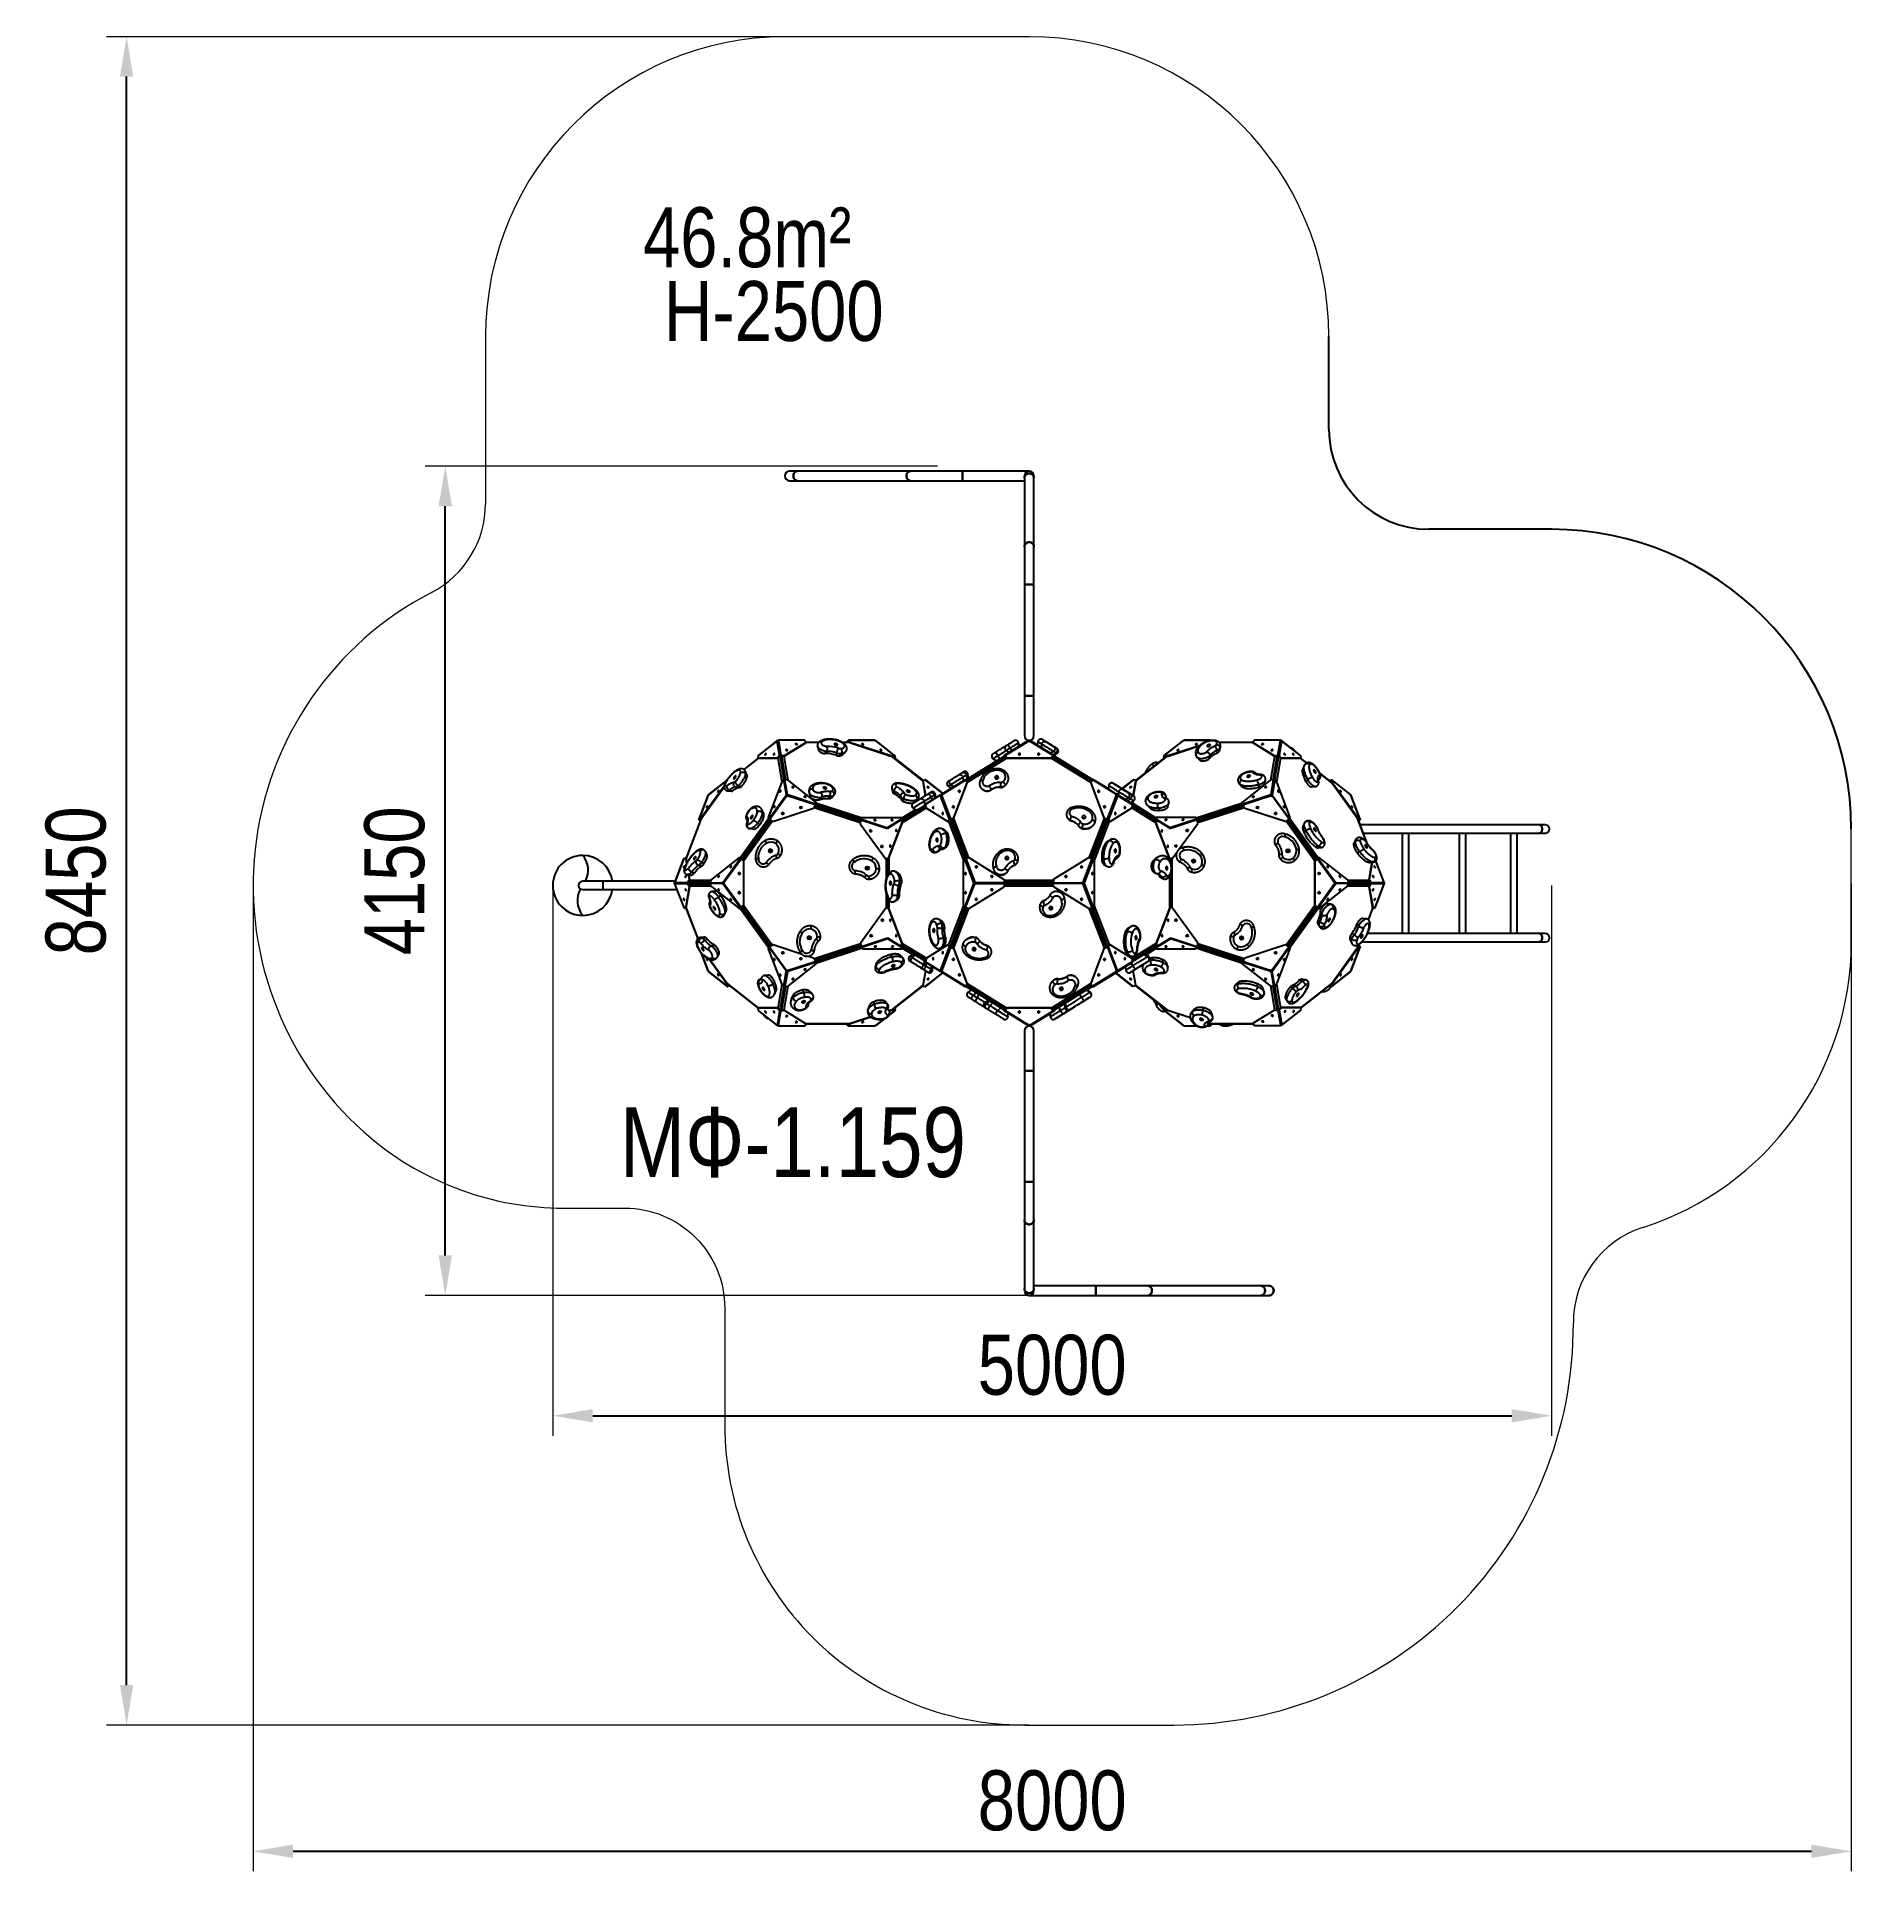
# Model space of a CAD drawing. Header units: millimetres. Extents: x -4720 to 4364, y -4819 to 4363.
import ezdxf

# ---------------------------------------------------------------- set-up
doc = ezdxf.new("R2010")
doc.units = ezdxf.units.MM
for name, color, linetype in [('DIKOM_АРТИКУЛ', 7, 'Continuous'), ('DIKOM_ЗОНА', 80, 'Continuous'), ('DIKOM_ОБЪЕКТ', 7, 'Continuous'), ('DIKOM_РАЗМЕР_ЗОНА', 7, 'Continuous'), ('DIKOM_РАЗМЕР_ОБЪЕКТА', 7, 'Continuous')]:
    doc.layers.add(name, color=color, linetype=linetype)
doc.styles.add('style1', font='arial.ttf', dxfattribs={"width": 0.8})
doc.dimstyles.new('1-50', dxfattribs={"dimtxt": 300, "dimasz": 200, "dimexe": 100, "dimexo": 0, "dimgap": 100, "dimtad": 1, "dimdec": 0, "dimtxsty": 'style1', "dimcen": 0, "dimclrd": 7, "dimclre": 7, "dimadec": 1, "dimazin": 2, "dimtfac": 1, "dimtdec": 0, "dimtmove": 0, "dimatfit": 3, "dimfxl": 0, "dimlwd": 25, "dimlwe": 18, "dimarcsym": 0})

msp = doc.modelspace()

# ---------------------------------------------------------------- texts
at = {"layer": 'DIKOM_АРТИКУЛ', "insert": (-1800.4, -994.8), "char_height": 350, "width": 1759.407, "attachment_point": 1, "style": 'style1'}
msp.add_mtext('{\\fArial|b0|i0|c204|p34;МФ-1.15}9', dxfattribs=at)
at = {"layer": 'DIKOM_РАЗМЕР_ОБЪЕКТА', "char_height": 300, "width": 1359.587, "attachment_point": 1, "style": 'style1'}
for s, insert in [('46.8m²', (-1685, 3509.2)), ('H-2500', (-1579.8, 3140))]:
    msp.add_mtext(s, dxfattribs=dict(at, insert=insert))

# ---------------------------------------------------------------- blocks, each defined once
blk = doc.blocks.new('*D9')
at = {"layer": 'Defpoints', "color": 0, "transparency": 16777216}
for p in [(-2136.5, 115.2), (2863.5, 115.2), (2863.5, -2539.2)]:
    blk.add_point(p, dxfattribs=at)
at = {"layer": 'DIKOM_РАЗМЕР_ОБЪЕКТА', "color": 7, "lineweight": 18, "transparency": 16777216}
for p, q in [((-2136.5, 115.2), (-2136.5, -2639.2)), ((2863.5, 115.2), (2863.5, -2639.2))]:
    blk.add_line(p, q, dxfattribs=at)
at = {"layer": 'DIKOM_РАЗМЕР_ОБЪЕКТА', "color": 7, "lineweight": 25, "transparency": 16777216}
blk.add_line((-1936.5, -2539.2), (2663.5, -2539.2), dxfattribs=at)
at = {"layer": 'DIKOM_РАЗМЕР_ОБЪЕКТА', "color": 7, "transparency": 16777216}
for points in [[(-1936.5, -2505.9), (-1936.5, -2572.6), (-2136.5, -2539.2)], [(2663.5, -2505.9), (2663.5, -2572.6), (2863.5, -2539.2)]]:
    blk.add_solid(points, dxfattribs=at)
at = {"layer": 'DIKOM_РАЗМЕР_ОБЪЕКТА', "color": 0, "transparency": 16777216, "insert": (363.5, -2286.1), "char_height": 300, "attachment_point": 5, "style": 'style1'}
blk.add_mtext('{\\fArial|b0|i0|c204|p34;5000}', dxfattribs=at)
blk = doc.blocks.new('*D10')
at = {"layer": 'Defpoints', "color": 0, "transparency": 16777216}
for p in [(-2674.6, 2212.9), (-210.4, 2212.9), (582.2, -1937.1)]:
    blk.add_point(p, dxfattribs=at)
at = {"layer": 'DIKOM_РАЗМЕР_ОБЪЕКТА', "color": 7, "lineweight": 18, "transparency": 16777216}
for p, q in [((-210.4, 2212.9), (-2774.6, 2212.9)), ((582.2, -1937.1), (-2774.6, -1937.1))]:
    blk.add_line(p, q, dxfattribs=at)
at = {"layer": 'DIKOM_РАЗМЕР_ОБЪЕКТА', "color": 7, "lineweight": 25, "transparency": 16777216}
blk.add_line((-2674.6, -1737.1), (-2674.6, 2012.9), dxfattribs=at)
at = {"layer": 'DIKOM_РАЗМЕР_ОБЪЕКТА', "color": 7, "transparency": 16777216}
for points in [[(-2708, 2012.9), (-2641.3, 2012.9), (-2674.6, 2212.9)], [(-2708, -1737.1), (-2641.3, -1737.1), (-2674.6, -1937.1)]]:
    blk.add_solid(points, dxfattribs=at)
at = {"layer": 'DIKOM_РАЗМЕР_ОБЪЕКТА', "color": 0, "transparency": 16777216, "insert": (-2927.8, 137.9), "char_height": 300, "attachment_point": 5, "rotation": 90, "style": 'style1'}
blk.add_mtext('4150', dxfattribs=at)
blk = doc.blocks.new('*D11')
at = {"layer": 'Defpoints', "color": 0, "transparency": 16777216}
for p in [(-3636.5, 115.2), (4363.5, 125.3), (4363.5, -4719.3)]:
    blk.add_point(p, dxfattribs=at)
at = {"layer": 'DIKOM_РАЗМЕР_ЗОНА', "color": 7, "lineweight": 18, "transparency": 16777216}
for p, q in [((-3636.5, 115.2), (-3636.5, -4819.3)), ((4363.5, 125.3), (4363.5, -4819.3))]:
    blk.add_line(p, q, dxfattribs=at)
at = {"layer": 'DIKOM_РАЗМЕР_ЗОНА', "color": 7, "lineweight": 25, "transparency": 16777216}
blk.add_line((-3436.5, -4719.3), (4163.5, -4719.3), dxfattribs=at)
at = {"layer": 'DIKOM_РАЗМЕР_ЗОНА', "color": 7, "transparency": 16777216}
for points in [[(-3436.5, -4685.9), (-3436.5, -4752.6), (-3636.5, -4719.3)], [(4163.5, -4685.9), (4163.5, -4752.6), (4363.5, -4719.3)]]:
    blk.add_solid(points, dxfattribs=at)
at = {"layer": 'DIKOM_РАЗМЕР_ЗОНА', "color": 0, "transparency": 16777216, "insert": (363.5, -4466.1), "char_height": 300, "attachment_point": 5, "style": 'style1'}
blk.add_mtext('8000', dxfattribs=at)
blk = doc.blocks.new('*D12')
at = {"layer": 'Defpoints', "color": 0, "transparency": 16777216}
for p in [(-4269.8, 4362.9), (248.3, 4362.9), (248.3, -4087.1)]:
    blk.add_point(p, dxfattribs=at)
at = {"layer": 'DIKOM_РАЗМЕР_ЗОНА', "color": 7, "lineweight": 18, "transparency": 16777216}
for p, q in [((248.3, 4362.9), (-4369.8, 4362.9)), ((248.3, -4087.1), (-4369.8, -4087.1))]:
    blk.add_line(p, q, dxfattribs=at)
at = {"layer": 'DIKOM_РАЗМЕР_ЗОНА', "color": 7, "lineweight": 25, "transparency": 16777216}
blk.add_line((-4269.8, -3887.1), (-4269.8, 4162.9), dxfattribs=at)
at = {"layer": 'DIKOM_РАЗМЕР_ЗОНА', "color": 7, "transparency": 16777216}
for points in [[(-4303.1, 4162.9), (-4236.5, 4162.9), (-4269.8, 4362.9)], [(-4303.1, -3887.1), (-4236.5, -3887.1), (-4269.8, -4087.1)]]:
    blk.add_solid(points, dxfattribs=at)
at = {"layer": 'DIKOM_РАЗМЕР_ЗОНА', "color": 0, "transparency": 16777216, "insert": (-4523, 137.9), "char_height": 300, "attachment_point": 5, "rotation": 90, "style": 'style1'}
blk.add_mtext('8450', dxfattribs=at)

# ---------------------------------------------------------------- dimensions: what is measured, and where the dimension line sits
at = {"layer": 'DIKOM_РАЗМЕР_ЗОНА'}
dim = msp.add_linear_dim(base=(-4269.8, 4362.9), p1=(248.3, -4087.1), p2=(248.3, 4362.9), angle=90, dimstyle='1-50', dxfattribs=at)
dim.commit()
dim.dimension.update_dxf_attribs({"geometry": '*D12', "text_midpoint": (-4269.8, 137.9), "dimtype": 160})
dim = msp.add_linear_dim(base=(4363.5, -4719.3), p1=(-3636.5, 115.2), p2=(4363.5, 125.3), dimstyle='1-50', dxfattribs=at)
dim.commit()
dim.dimension.update_dxf_attribs({"geometry": '*D11', "text_midpoint": (363.5, -4719.3), "dimtype": 160})
at = {"layer": 'DIKOM_РАЗМЕР_ОБЪЕКТА'}
dim = msp.add_linear_dim(base=(-2674.6, 2212.9), p1=(582.2, -1937.1), p2=(-210.4, 2212.9), angle=90, dimstyle='1-50', dxfattribs=at)
dim.commit()
dim.dimension.update_dxf_attribs({"geometry": '*D10', "text_midpoint": (-2674.6, 137.9), "dimtype": 160})
dim = msp.add_linear_dim(base=(2863.5, -2539.2), p1=(-2136.5, 115.2), p2=(2863.5, 115.2), text='{\\fArial|b0|i0|c204|p34;<>}', dimstyle='1-50', dxfattribs=at)
dim.commit()
dim.dimension.update_dxf_attribs({"geometry": '*D9', "text_midpoint": (363.5, -2539.2), "dimtype": 160})

# ---------------------------------------------------------------- linework, layer by layer
at = {"layer": 'DIKOM_ЗОНА', "color": 3, "lineweight": 15}
for p, q in [((248.3, 4362.9), (-972.9, 4362.9)), ((-2472.9, 2862.9), (-2472.9, 2025.6)), ((4363.5, -167.9), (4363.5, 397.5))]:
    msp.add_line(p, q, dxfattribs=at)
at = {"layer": 'DIKOM_ЗОНА', "color": 3}
for p, q in [((1748.3, 2397.5), (1748.3, 2862.9)), ((2863.5, 1897.5), (2248.3, 1897.5))]:
    msp.add_line(p, q, dxfattribs=at)
at = {"layer": 'DIKOM_ЗОНА', "color": 3, "lineweight": 15}
msp.add_lwpolyline([(-2082.6, -1500), (-1775.7, -1500, -0.414214), (-1275.7, -2000), (-1275.7, -2587.1, 0.414214), (224.3, -4087.1), (972.3, -4087.1, 0.415865), (2972.2, -2075.9)], format="xyb", dxfattribs=at)
for centre, radius, start, end in [((-972.9, 2862.9), 1500, 90, 180), ((248.3, 2862.9), 1500, 0, 90), ((-2972.9, 2025.6), 500, 297.31064, 0), ((-1986.5, 115.2), 1650, 117.31064, 230.17413), ((2863.5, -167.9), 1500, 287.7196, 360), ((-2082.6, 0), 1500, 230.17413, 270), ((3472.2, -2073), 500, 107.7196, 180.32277)]:
    msp.add_arc(centre, radius, start, end, dxfattribs=at)
at = {"layer": 'DIKOM_ЗОНА', "color": 3}
for centre, radius, start, end in [((2248.3, 2397.5), 500, 180, 270), ((2863.5, 397.5), 1500, 0, 90)]:
    msp.add_arc(centre, radius, start, end, dxfattribs=at)
at = {"layer": 'DIKOM_ОБЪЕКТ'}
for p, q in [((-911.5, 2188.6), (-951.7, 2188.6)), ((-951.7, 2140.6), (-911.5, 2140.6)), ((-345.5, 2188.6), (-911.5, 2188.6)), ((-911.5, 2140.6), (-345.5, 2140.6)), ((-85.7, 2188.6), (-345.5, 2188.6)), ((-345.5, 2140.6), (-85.7, 2140.6)), ((248.3, 2188.6), (-85.7, 2188.6)), ((-85.7, 2188.6), (-85.7, 2140.6)), ((-85.7, 2164.6), (-85.7, 2188.6)), ((-85.7, 2140.6), (-85.7, 2164.6)), ((-85.7, 2140.6), (224.3, 2140.6)), ((224.3, 2164.6), (224.3, 2154.3)), ((224.3, 2154.3), (224.3, 1810.1)), ((272.3, 2154.3), (272.3, 2164.6)), ((272.3, 1810.1), (272.3, 2154.3)), ((224.3, 1810.1), (224.3, 1620.4)), ((272.3, 1620.4), (272.3, 1810.1)), ((224.3, 1620.4), (224.3, 1064.6)), ((272.3, 1620.4), (224.3, 1620.4)), ((224.3, 1620.4), (248.3, 1620.4)), ((248.3, 1620.4), (272.3, 1620.4)), ((272.3, 1064.6), (272.3, 1620.4)), ((224.3, 1064.6), (224.3, 864.6)), ((272.3, 1064.6), (224.3, 1064.6)), ((224.3, 1064.6), (248.3, 1064.6)), ((248.3, 1064.6), (272.3, 1064.6)), ((272.3, 864.6), (272.3, 1064.6)), ((-1014.3, 837.8), (-1107.7, 764.6)), ((-1013.2, 839.6), (-1106.8, 766.1)), ((-1014.7, 836.6), (-1014.3, 837.8)), ((-1014.3, 836.3), (-1014.7, 836.6)), ((-1013.6, 837.3), (-1014.3, 837.8)), ((-1013.1, 837.8), (-1014.1, 836.6)), ((-1000.9, 764.6), (-1013.1, 837.8)), ((-1011, 839.4), (-1011.1, 839.8)), ((-1011.1, 839.8), (-1010.7, 839.6)), ((-1008.9, 840), (-1008.3, 841.5)), ((-1007.8, 839.9), (-1008.3, 841.5)), ((-1008.3, 841.5), (-1006.8, 841.5)), ((-1007.3, 839.8), (-1006.8, 841.5)), ((-1007.2, 839.8), (-994.9, 766.5)), ((-1005.6, 839.4), (-1007.2, 839.8)), ((-1006.8, 841.5), (-1004.9, 839.8)), ((-875.2, 841.5), (-1006.8, 841.5)), ((-1005.1, 839.3), (-1004.9, 839.8)), ((-978, 762), (-870.5, 828.2)), ((-977.3, 764.5), (-869.8, 830.7)), ((-869.4, 832.8), (-875.2, 841.5)), ((-870.5, 828.2), (-869.8, 830.7)), ((-869.9, 829), (-869.2, 831.5)), ((-806.4, 829.8), (-869.6, 829.8)), ((-805.4, 830.9), (-869.3, 830.9)), ((-650.2, 830.9), (-686.8, 830.9)), ((-649.3, 829.8), (-685.2, 829.8)), ((-663.4, 831.5), (-663.2, 830.9)), ((-663.1, 832.8), (-657.3, 841.5)), ((-663.1, 832.8), (-662.6, 830.9)), ((-661.9, 830.9), (-656.6, 839)), ((-657.3, 841.5), (-525.7, 841.5)), ((-656.6, 839), (-657.3, 841.5)), ((-656.6, 839), (-656.5, 839)), ((-655.8, 841.5), (-656.5, 839)), ((-649.7, 830.2), (-656.5, 839)), ((-524.2, 841.5), (-655.8, 841.5)), ((-649, 832.8), (-655.8, 841.5)), ((-649.7, 830.2), (-649, 832.8)), ((-645.7, 830.7), (-646.4, 828.2)), ((-646.4, 828.2), (-443.5, 762)), ((-645.7, 830.7), (-442.8, 764.5)), ((-525.7, 841.5), (-525.7, 841.5)), ((-523.6, 839.8), (-524.2, 841.5)), ((-521.4, 839.8), (-522.3, 839.4)), ((-428, 766.5), (-521.4, 839.8)), ((-425.7, 766.1), (-519.3, 839.6)), ((124.6, 766.5), (243.2, 839.8)), ((246.4, 837.8), (127.7, 764.6)), ((196.6, 811), (194.9, 827.6)), ((194.9, 827.6), (196.6, 811)), ((194.9, 827.6), (194.9, 827.6)), ((243.2, 839.8), (244.9, 840.8)), ((246.2, 838.1), (247.6, 839)), ((246.3, 838), (247.9, 838.9)), ((246.4, 837.7), (248.1, 838.8)), ((247, 836.6), (246.4, 837.8)), ((248.2, 838.7), (246.5, 837.6)), ((247.6, 839), (246.7, 840.6)), ((247, 840.6), (247.8, 839.2)), ((247.3, 838.1), (247.5, 837.8)), ((247.4, 836.2), (247.5, 836.3)), ((248.1, 839.6), (247.5, 840.6)), ((247.5, 836.3), (247.5, 837.8)), ((247.5, 837.8), (248.2, 836.6)), ((247.5, 836.3), (247.5, 836.2)), ((247.6, 839), (247.8, 839)), ((247.7, 839), (248.7, 840.6)), ((247.7, 839), (249.2, 838.1)), ((248.2, 839.8), (247.8, 840.6)), ((248.2, 836.4), (248.2, 836.6)), ((249, 837.8), (248.3, 836.6)), ((367.5, 764.6), (249, 837.8)), ((250.7, 840.7), (252.2, 839.8)), ((263.8, 832.8), (251, 840.7)), ((264.3, 832.8), (251.4, 840.8)), ((253.3, 839.8), (251.6, 840.8)), ((252.2, 839.8), (370.6, 766.5)), ((252.8, 839.4), (252.2, 839.8)), ((252.2, 839.8), (252.2, 839.8)), ((253.3, 839.8), (253.9, 839.4)), ((290.1, 817), (253.3, 839.8)), ((253.9, 839.4), (253.9, 839.4)), ((264.2, 832.5), (264.3, 832.8)), ((373.8, 764.5), (267.1, 830.7)), ((267.6, 830.7), (267.5, 830.5)), ((267.6, 830.7), (290.1, 816.9)), ((291.8, 833.8), (290, 816.5)), ((924.2, 765.8), (1018.2, 839.3)), ((1019.8, 840.3), (925.8, 766.8)), ((1018.3, 839.1), (1018.2, 839.3)), ((1021.8, 839.4), (1019.8, 840.3)), ((1023.4, 840.6), (1023.1, 839.8)), ((1154.3, 840.6), (1023.4, 840.6)), ((1155.7, 841.5), (1024.5, 841.5)), ((1153.6, 839.6), (1154.3, 840.6)), ((1154.6, 839.8), (1154.3, 840.6)), ((1157, 840.2), (1157.2, 840.6)), ((1157.2, 840.6), (1157.4, 840.2)), ((1368.1, 830.9), (1198.9, 830.9)), ((1368.4, 829.8), (1199.9, 829.8)), ((1367.9, 831.5), (1368.6, 829)), ((1368.2, 832.8), (1374, 841.5)), ((1368.5, 830.7), (1475.3, 764.6)), ((1368.5, 830.7), (1369.2, 828.2)), ((1369.2, 828.2), (1476, 762)), ((1505.4, 841.6), (1374, 841.5)), ((1492.9, 766.5), (1505.7, 839.8)), ((1511.7, 837.8), (1498.9, 764.6)), ((1503.5, 839.8), (1505.4, 841.6)), ((1503.6, 839.3), (1503.5, 839.8)), ((1505.7, 839.8), (1504.1, 839.4)), ((1505.4, 841.6), (1506.8, 841.6)), ((1505.8, 839.8), (1505.4, 841.6)), ((1506.4, 839.9), (1506.8, 841.6)), ((1506.8, 841.6), (1507.4, 840)), ((1509.2, 839.6), (1509.7, 839.8)), ((1509.6, 839.4), (1509.7, 839.8)), ((1605.7, 766.1), (1511.7, 839.6)), ((1512.6, 836.6), (1511.7, 837.8)), ((1512.1, 837.3), (1512.8, 837.8)), ((1512.8, 837.8), (1513.2, 836.6)), ((1606.5, 764.6), (1512.8, 837.8)), ((1512.9, 836.4), (1513.2, 836.6)), ((-1108.2, 752.5), (-1180.7, 695.6)), ((-1107.5, 752), (-1180, 695.1)), ((-1107.7, 764.6), (-1109.4, 754.7)), ((-1109, 753.1), (-1106.7, 751.5)), ((-1108.5, 752.9), (-1012.9, 752.9)), ((-1108.5, 752.9), (-1106.3, 751.4)), ((-1106.3, 751.4), (-1010.6, 751.4)), ((-1010.6, 751.4), (-1012.9, 752.9)), ((-1000.9, 764.6), (-1010.1, 754.7)), ((-1010.1, 754.7), (-1007.8, 753.1)), ((-988.7, 632.8), (-1008.7, 752.3)), ((-998.6, 763), (-1007.8, 753.1)), ((-1000.9, 764.6), (-998.6, 763)), ((-1000.2, 761.3), (-980.2, 642.1)), ((-977.5, 642), (-997.8, 763.6)), ((-976.1, 644.2), (-996.1, 764)), ((-994.9, 766.5), (-995.6, 764)), ((-981.7, 761.6), (-995.6, 764)), ((-981, 764.2), (-994.9, 766.5)), ((-992, 763.3), (-971.9, 643.4)), ((-991.5, 763.3), (-971.4, 643.3)), ((-969.9, 643.1), (-989.9, 763)), ((-981.7, 761.6), (-981, 764.2)), ((-980.5, 761.5), (-960.4, 641.3)), ((-977.3, 764.5), (-978, 762)), ((-811.2, 810.5), (-806.8, 793.6)), ((-766.6, 785.6), (-774, 774.7)), ((-716.3, 778.5), (-717.9, 766.4)), ((-693.3, 774.9), (-702.3, 763.9)), ((-684.1, 770.4), (-671.7, 782.7)), ((-443.5, 762), (-442.8, 764.5)), ((-284.4, 639.1), (-440.3, 761.5)), ((-438.5, 764.2), (-439.2, 761.6)), ((-439.2, 761.6), (-428.7, 764)), ((-284, 640.4), (-438.6, 761.8)), ((-438.5, 764.2), (-428, 766.5)), ((-282.8, 641.4), (-436.7, 762.2)), ((-428.7, 764), (-428, 766.5)), ((-428.4, 764), (-427.1, 763)), ((-427.1, 763), (-424.8, 764.6)), ((-427.1, 763), (-425.5, 753.4)), ((-425.2, 753.2), (-423.1, 754.7)), ((-424.8, 764.6), (-423.1, 754.7)), ((-424.3, 752.5), (-423.5, 753.1)), ((-71, 642.2), (126.2, 764)), ((131.2, 758.9), (-66.4, 636.8)), ((-63.8, 633.7), (133.9, 755.8)), ((134.4, 755.2), (-63.3, 633.1)), ((137, 752.3), (-61.5, 629.7)), ((67.5, 748.9), (84.4, 738.2)), ((91.6, 763.8), (102, 749)), ((120.6, 764.1), (122.2, 761.5)), ((120.8, 764.2), (124.6, 766.5)), ((120.8, 764.2), (122.4, 761.6)), ((122.4, 761.6), (126.1, 764)), ((126.1, 764), (124.6, 766.5)), ((127.7, 764.6), (136.1, 754.7)), ((127.7, 763), (127.7, 764.6)), ((127.7, 763), (136.1, 753.1)), ((133.6, 789.8), (146, 779.7)), ((136.1, 753.1), (136.1, 754.7)), ((140.2, 752.9), (355, 752.9)), ((140.2, 752.9), (140.2, 751.4)), ((140.2, 751.4), (355, 751.4)), ((152.4, 801.5), (159.8, 788.3)), ((311.1, 821.7), (308, 805.3)), ((369.6, 785.6), (354.8, 776.4)), ((355, 751.4), (355, 752.9)), ((556.5, 629.6), (358.1, 752.3)), ((367.5, 764.6), (359, 754.7)), ((367.5, 763), (359, 753.1)), ((359, 754.7), (359, 753.1)), ((558.5, 632.9), (360.8, 755.2)), ((361.3, 755.8), (559, 633.6)), ((561.5, 636.7), (364, 758.9)), ((367.5, 764.6), (367.5, 763)), ((381.1, 778.5), (368, 768.2)), ((370.6, 766.5), (369.1, 764)), ((372.9, 761.6), (369.1, 764)), ((369.4, 811.1), (369.4, 811.1)), ((369.5, 811), (369.4, 811.1)), ((374.4, 764.2), (370.6, 766.5)), ((372.6, 765.3), (387.4, 774.7)), ((372.9, 761.6), (374.4, 764.2)), ((373.1, 761.5), (374.6, 764)), ((373.1, 761.5), (565.9, 642.2)), ((375.7, 764.2), (373.2, 765.7)), ((373.2, 765.7), (375.1, 764.5)), ((373.4, 762), (373.5, 762)), ((373.5, 762), (375.1, 764.5)), ((374.3, 761.5), (375.9, 764)), ((566.4, 642.9), (374.3, 761.5)), ((936.1, 762.4), (781.5, 641.4)), ((938, 762), (782.5, 640.4)), ((939.7, 761.7), (782.9, 639.1)), ((922.6, 754.6), (924.2, 765.8)), ((922.6, 754.6), (924.5, 753.3)), ((923, 753.1), (923.7, 752.6)), ((926.5, 764.2), (924.2, 765.8)), ((925, 753.7), (926.5, 764.2)), ((938.4, 764.3), (925.8, 766.8)), ((925.8, 766.8), (926.5, 764.2)), ((939.1, 761.8), (926.5, 764.2)), ((926.5, 764.2), (926.5, 764.2)), ((939.1, 761.8), (938.4, 764.3)), ((942.5, 764.7), (1104.6, 817.6)), ((942.5, 764.7), (943.2, 762.2)), ((943.2, 762.2), (1099.3, 813.1)), ((1089.3, 754.6), (1101.7, 742.3)), ((1152.6, 763.8), (1149.3, 748.7)), ((1186.7, 789.8), (1187.8, 777.5)), ((1202.8, 801.5), (1198.8, 785.4)), ((1201.1, 790.4), (1205.4, 807.3)), ((1205.4, 807.3), (1205.4, 807.2)), ((1457.6, 641.6), (1478.5, 761.5)), ((1488, 763), (1467.1, 643.2)), ((1468.7, 643.4), (1489.6, 763.3)), ((1469.3, 643.5), (1490.1, 763.4)), ((1494.3, 764), (1473.4, 644)), ((1496, 763.5), (1475, 643.6)), ((1476, 762), (1475.3, 764.6)), ((1477.5, 642), (1498.2, 761.2)), ((1479, 764.2), (1492.9, 766.5)), ((1479, 764.2), (1479.7, 761.6)), ((1479.7, 761.6), (1493.6, 764)), ((1506.7, 752.3), (1485.9, 633)), ((1493.6, 764), (1492.9, 766.5)), ((1496.6, 763), (1498.9, 764.6)), ((1496.6, 763), (1505.8, 753.1)), ((1498.9, 764.6), (1508.1, 754.7)), ((1505.8, 753.1), (1508.1, 754.7)), ((1510.9, 752.9), (1508.6, 751.4)), ((1508.6, 751.4), (1605.1, 751.4)), ((1510.9, 752.9), (1607.4, 753)), ((1605.1, 751.4), (1607.4, 753)), ((1605.6, 751.5), (1607.9, 753.1)), ((1637.2, 727.9), (1606.3, 752)), ((1606.5, 764.6), (1608.2, 754.7)), ((1638.1, 728.2), (1607, 752.5)), ((-1164.7, 670.6), (-1173.2, 687.1)), ((-1171.8, 673.4), (-1163.6, 659.1)), ((-989.9, 631.5), (-979.2, 643.2)), ((-966.9, 569.7), (-979.2, 643.2)), ((-979.2, 643.2), (-976.9, 641.6)), ((-976.9, 641.7), (-976.1, 644.2)), ((-976.1, 644.2), (-963.9, 570.7)), ((-959.9, 641.2), (-976.1, 644.2)), ((-282.4, 641.6), (-271.8, 643.9)), ((-184.7, 575.5), (-271.8, 643.9)), ((-183.7, 576.2), (-269.5, 643.5)), ((-192.6, 570.6), (-74, 643.9)), ((-83.7, 656), (-82, 639)), ((-66.6, 666.5), (-61.9, 647.7)), ((-56.1, 651.4), (-58.1, 671.7)), ((557.3, 631.5), (566.7, 643.2)), ((685.5, 569.7), (566.7, 643.2)), ((567.4, 642.8), (568.3, 644.2)), ((568.3, 644.2), (687.1, 570.7)), ((573.2, 641.2), (568.3, 644.2)), ((570.4, 643.9), (570, 643.2)), ((644.6, 598.1), (570.4, 643.9)), ((574.2, 641.6), (570.4, 643.9)), ((768.1, 643.5), (712.1, 599.7)), ((770.4, 643.9), (713.1, 599.1)), ((780.9, 641.6), (770.4, 643.9)), ((1471.5, 643.9), (1457.7, 641.6)), ((1458.8, 570.6), (1471.5, 643.9)), ((1626.2, 717.1), (1617.8, 700.6)), ((1642.9, 645.6), (1633.1, 635.6)), ((1763, 630.6), (1701.7, 678.5)), ((1763.2, 629.3), (1702.2, 677)), ((1749.6, 641.2), (1761.5, 644.2)), ((1760.8, 641.7), (1761.5, 644.2)), ((1763.1, 643.2), (1760.8, 641.6)), ((1761.5, 644.2), (1762.9, 643.1)), ((1857.1, 569.7), (1763.1, 643.2)), ((1765.4, 631.5), (1763.1, 643.2)), ((-1359.7, 565.9), (-1405.2, 447)), ((-1358.8, 566.6), (-1404.2, 448)), ((-1393.1, 454.5), (-1278.5, 612.9)), ((-1390.8, 452.9), (-1278.7, 607.9)), ((-1358, 566.7), (-1358.8, 566.6)), ((-1266.8, 639.7), (-1357.2, 568.7)), ((-1357.2, 568.7), (-1357.2, 567.8)), ((-1265.4, 641.7), (-1356.6, 570.1)), ((-1306, 587), (-1305.6, 587.4)), ((-1261.6, 588.7), (-1243.1, 586.6)), ((-1251.7, 591.8), (-1236.3, 588.6)), ((-1220.1, 607.6), (-1201.7, 605.5)), ((-1207.4, 614.4), (-1193.3, 610.1)), ((-992.2, 627.8), (-1058.6, 454.5)), ((-1054.7, 448), (-968.9, 566.5)), ((-964.9, 563.4), (-1050.7, 444.8)), ((-976.9, 641.7), (-964.6, 568.2)), ((-964.6, 568.2), (-976.9, 641.6)), ((-968.9, 566.5), (-969.6, 566.7)), ((-969.2, 567.8), (-966.9, 569.7)), ((-966.9, 566.2), (-969.2, 567.8)), ((-965.9, 564.7), (-968, 566)), ((-964.6, 568.2), (-966.9, 569.7)), ((-966.9, 566.2), (-964.6, 568.2)), ((-966.7, 566.4), (-964.6, 565)), ((-964.6, 565), (-965.1, 567.8)), ((-963.8, 562.2), (-964.9, 563.4)), ((-964.6, 563.4), (-964.9, 563.4)), ((-964.6, 568.2), (-963.9, 570.7)), ((-964.6, 568.2), (-961.3, 568)), ((-963.6, 562.2), (-964.6, 563.4)), ((-963.9, 570.7), (-960.6, 570.5)), ((-963.6, 562.2), (-963.8, 562.2)), ((-962.5, 563.2), (-963.3, 568.1)), ((-962.4, 564.2), (-962.6, 562.6)), ((-823.6, 518.9), (-962.4, 564.2)), ((-961.3, 568), (-960.6, 570.5)), ((-959.8, 569.9), (-960.5, 569.3)), ((-960.5, 569.3), (-821.7, 524)), ((-819.6, 532.5), (-956, 639.6)), ((-853.3, 579), (-848.9, 562.1)), ((-792.5, 554.7), (-803.5, 543.4)), ((-751.7, 561.1), (-757.5, 550.1)), ((-732.6, 563.7), (-744.6, 551.7)), ((-741.4, 554.1), (-729, 566.4)), ((-438.5, 599.2), (-434.1, 582.2)), ((-428.3, 586.6), (-427.2, 573.3)), ((-395.7, 560.4), (-391.5, 543.9)), ((-284, 640.4), (-284.7, 637.9)), ((-284, 639.9), (-284.7, 637.3)), ((-284.7, 637.3), (-272.5, 564.1)), ((-284, 639.9), (-271.4, 564.7)), ((-196.8, 566), (-270.1, 520.6)), ((-269.1, 523.2), (-195.8, 568.7)), ((-243.1, 556.9), (-236.6, 543.4)), ((-226.9, 566.8), (-224.6, 550.8)), ((-219.7, 553.9), (-221.4, 570.3)), ((-196.6, 562.6), (-196.8, 566)), ((-194.3, 566), (-196.8, 566)), ((-195.8, 562.6), (-196.6, 562.6)), ((-195.4, 563.4), (-196, 562.2)), ((-195.8, 568.7), (-193.8, 569.9)), ((-194.3, 566.1), (-195.8, 568.7)), ((-150.3, 444.8), (-195.4, 563.4)), ((-194.4, 566), (-194.3, 566.1)), ((-194.3, 566), (-192, 567.5)), ((-194.3, 566.1), (-192.3, 567.3)), ((-194.2, 564.9), (-194.3, 566)), ((-192.3, 567.3), (-193.8, 569.9)), ((-192.8, 570.5), (-192.6, 570.6)), ((-191.2, 568), (-192.8, 570.5)), ((-191.1, 568.1), (-192.6, 570.6)), ((-191.2, 568), (-191.1, 568.1)), ((-188.7, 566.7), (-190.3, 566.6)), ((-190.3, 566.6), (-145.2, 448)), ((-70.8, 642), (-189.5, 568.7)), ((-189.5, 568.7), (-188.3, 567.8)), ((-189.5, 567.1), (-189.5, 568.7)), ((-189.5, 567.1), (-188.9, 566.7)), ((-188.3, 566.8), (-188.3, 567.8)), ((-156.3, 611), (-141.9, 601.9)), ((-143.3, 619.2), (-129.7, 609.5)), ((-128.3, 454.5), (-61.7, 628.3)), ((-128.3, 452.9), (-61.7, 626.7)), ((-70.8, 642), (-62.4, 632.1)), ((-61.7, 626.7), (-61.7, 628.3)), ((-61.5, 628), (-61.5, 629.6)), ((15.6, 595.4), (21.2, 591.7)), ((55.2, 591.8), (50.2, 588.6)), ((104, 607.8), (104.9, 605.7)), ((118, 608.5), (123.5, 612.1)), ((123.5, 612.1), (123.2, 611.9)), ((556.5, 629.1), (556.5, 627.5)), ((556.7, 627.8), (622.7, 454.5)), ((556.7, 627.8), (556.7, 626.2)), ((556.7, 626.2), (622.7, 452.9)), ((573.8, 640.9), (574.2, 641.6)), ((749.3, 532.5), (575.9, 639.6)), ((576.9, 639.9), (576.5, 639.2)), ((576.9, 639.9), (644.6, 598)), ((639.5, 448), (685, 566.5)), ((646.3, 614.4), (644.5, 597.2)), ((646.3, 614.3), (644.6, 597.1)), ((690.1, 563.4), (644.6, 444.8)), ((646.3, 614.3), (646.3, 614.4)), ((683, 567.8), (685.5, 569.7)), ((683, 566.8), (683, 567.8)), ((685, 566.5), (683.4, 566.7)), ((683.6, 566.7), (685.5, 568.2)), ((685.5, 568.2), (685.5, 569.7)), ((685.5, 568.2), (685.6, 568.2)), ((685.6, 568.2), (687.1, 570.7)), ((685.6, 568.2), (685.9, 568)), ((685.9, 568), (687.5, 570.5)), ((687, 567.3), (688.5, 569.9)), ((687, 567.3), (687.9, 566.8)), ((687.1, 570.7), (687.5, 570.5)), ((687.9, 566.8), (689.5, 569.3)), ((688.5, 569.9), (689.5, 569.3)), ((689.5, 569.3), (763, 524)), ((689.5, 564.2), (691.4, 564.2)), ((690.7, 562.2), (690.1, 563.4)), ((690.5, 562.6), (691.3, 562.6)), ((691.4, 564.2), (691.3, 562.6)), ((764.9, 518.9), (691.4, 564.2)), ((697.1, 582.9), (691.6, 568.1)), ((729.7, 544.6), (744.3, 553.8)), ((769.4, 564.3), (782.5, 639.9)), ((770.4, 563.6), (783.2, 637.3)), ((770.6, 563.5), (770.6, 563.5)), ((783.2, 637.9), (782.5, 640.4)), ((783.2, 637.3), (782.5, 639.9)), ((931.4, 556.3), (931.9, 558.3)), ((931.9, 558.3), (931.4, 556.9)), ((1300.8, 622.7), (1313.3, 610.4)), ((1300.9, 622.6), (1300.8, 622.7)), ((1306.2, 618.9), (1317.8, 607.2)), ((1453.6, 639.9), (1316.2, 532.5)), ((1318.2, 524), (1457.1, 569.3)), ((1459, 564.2), (1320.2, 518.9)), ((1396.7, 619.2), (1400, 607.6)), ((1426.7, 625.4), (1431, 642.3)), ((1457.1, 569.3), (1456.4, 569.9)), ((1457.3, 570.5), (1458.8, 570.6)), ((1458, 568), (1457.3, 570.5)), ((1458, 568), (1459.5, 568.1)), ((1459.5, 568.1), (1458.8, 570.6)), ((1459.2, 562.6), (1459, 564.2)), ((1460.1, 568), (1459.2, 562.7)), ((1462.5, 564.7), (1460.2, 562.2)), ((1460.2, 562.2), (1460.4, 562.2)), ((1462.7, 564.7), (1460.4, 562.2)), ((1461.8, 567.5), (1461.3, 565)), ((1461.3, 565), (1463.3, 566.3)), ((1462.5, 567.1), (1464.7, 568.7)), ((1462.5, 567.1), (1463.5, 566.2)), ((1462.5, 564.8), (1464.8, 566.4)), ((1462.5, 564.8), (1462.6, 564.7)), ((1462.5, 564.7), (1462.7, 564.7)), ((1548.8, 445.8), (1462.7, 564.7)), ((1463.5, 566.2), (1465.8, 567.8)), ((1477.5, 642), (1464.7, 568.7)), ((1464.7, 568.7), (1465.8, 567.8)), ((1466.2, 566.7), (1464.8, 566.4)), ((1464.8, 566.4), (1550.9, 447.5)), ((1486.7, 632.1), (1477.5, 642)), ((1555.1, 455), (1489.2, 628.3)), ((1661.9, 608), (1680.4, 610.1)), ((1749.4, 641.2), (1749.6, 641.2)), ((1749.6, 641.2), (1749.6, 641)), ((1751.7, 639.4), (1760.8, 641.7)), ((1760.8, 641.7), (1760.8, 641.6)), ((1763.1, 629.9), (1760.8, 641.6)), ((1763.1, 629.9), (1765.4, 631.5)), ((1767.1, 627.8), (1764.9, 626.2)), ((1764.9, 626.2), (1890.3, 452.9)), ((1767.1, 627.8), (1892.6, 454.5)), ((1857, 567.8), (1857.1, 569.7)), ((1858.6, 566.5), (1857.8, 566.7)), ((1903.7, 448), (1858.6, 566.5)), ((1904.8, 447), (1859.5, 565.8)), ((-1362.2, 509.3), (-1361.8, 509.7)), ((-1082.1, 478.8), (-1090.5, 495.3)), ((-1090.5, 495.3), (-1090.5, 495.2)), ((-1088, 477.8), (-1079.8, 463)), ((-1034.7, 435.7), (-831.2, 502.1)), ((-1034.4, 435.7), (-831, 502.1)), ((-831, 502.1), (-831.2, 502.1)), ((-597.9, 428.9), (-828.3, 504.1)), ((-823.6, 518.9), (-828, 505.3)), ((-828, 505.3), (-827.8, 505.3)), ((-823.3, 518.9), (-827.8, 505.3)), ((-595.6, 435.8), (-825.9, 511)), ((-595.6, 435.8), (-825.9, 511)), ((-825.9, 510.9), (-595.7, 435.7)), ((-825.4, 512.7), (-595.1, 437.5)), ((-824.2, 516.2), (-593.9, 441)), ((-823.6, 518.9), (-823.3, 518.9)), ((-592.8, 444.4), (-823.1, 519.5)), ((-819.2, 527.6), (-822.4, 521.5)), ((-821.7, 524), (-822.4, 521.5)), ((-818.5, 530.1), (-821.7, 524)), ((-819.2, 527.6), (-818.5, 530.1)), ((-819.1, 527.8), (-819.2, 527.6)), ((-819.1, 527.8), (-818.4, 530.3)), ((-819, 528.2), (-588.4, 452.9)), ((-770.4, 492.9), (-767.6, 493.8)), ((-769.1, 492.5), (-766.3, 493.4)), ((-763.4, 492.5), (-766.3, 491.5)), ((-752.5, 488.9), (-755.3, 488)), ((-388.9, 452.1), (-320.6, 494.2)), ((-388.7, 445.5), (-269.8, 519.2)), ((-268.4, 511.9), (-388.4, 437.4)), ((-387.7, 433.2), (-267.6, 507.7)), ((-267.5, 506.8), (-387.6, 432.4)), ((-266.4, 503), (-387, 428.2)), ((-381.5, 548.3), (-382, 535.7)), ((-332.4, 501.6), (-315.5, 490.9)), ((-332.1, 501.8), (-315.1, 491.1)), ((-315.6, 542.2), (-327.2, 530.4)), ((-323.4, 533.3), (-311, 545.6)), ((-277.6, 535.6), (-274.1, 516.6)), ((-267.1, 504.9), (-270.1, 520.6)), ((-268.2, 521.8), (-269.1, 523.2)), ((-265.4, 501.9), (-158.7, 435.7)), ((653.1, 435.7), (760.9, 502.1)), ((754.1, 548.3), (741.3, 537.4)), ((753.1, 530.1), (763, 524)), ((755.7, 528.5), (770.7, 538.1)), ((756.3, 528.9), (760.7, 526.2)), ((761.7, 530.5), (756.7, 527.9)), ((762.4, 528), (760, 526.7)), ((762.4, 528), (761.7, 530.5)), ((881.9, 428.8), (761.7, 502.9)), ((764.9, 518.9), (762.6, 505.3)), ((882.6, 432.9), (762.8, 506.7)), ((763, 528.3), (882.9, 453.9)), ((763, 507.6), (882.8, 433.8)), ((883.5, 438), (763.7, 511.8)), ((763.9, 532.8), (764, 533.8)), ((763.9, 532.8), (764.6, 530.2)), ((764.6, 530.2), (765.3, 534.7)), ((872.8, 453.2), (765, 520)), ((765, 519.3), (873.1, 452.7)), ((840.1, 515.4), (852.5, 503.1)), ((895.2, 501.9), (902.8, 490.9)), ((943, 510.2), (947.3, 527.2)), ((1083.8, 452.5), (1315.6, 528.2)), ((1319.7, 519.5), (1087.7, 443.8)), ((1088.7, 440.5), (1320.8, 516.2)), ((1089.9, 436.9), (1321.9, 512.6)), ((1322.5, 511), (1090.4, 435.3)), ((1322.5, 511), (1090.4, 435.3)), ((1090.5, 435.2), (1322.5, 510.9)), ((1324.9, 504.1), (1092.5, 428.3)), ((1254.3, 488.7), (1251.5, 489.7)), ((1265.3, 492.3), (1262.5, 493.2)), ((1265.3, 494.2), (1268.1, 493.2)), ((1266.6, 494.6), (1269.4, 493.7)), ((1315, 530.3), (1315.7, 527.8)), ((1318.2, 524), (1315.1, 530.1)), ((1315.1, 530.1), (1315.8, 527.6)), ((1315.8, 527.6), (1315.7, 527.8)), ((1318.9, 521.5), (1315.8, 527.6)), ((1318.2, 524), (1318.9, 521.5)), ((1320.2, 518.9), (1319.9, 518.9)), ((1324.3, 505.3), (1319.9, 518.9)), ((1324.6, 505.3), (1320.2, 518.9)), ((1324.3, 505.3), (1324.6, 505.3)), ((1327.5, 502.1), (1530.4, 435.9)), ((1327.8, 502.1), (1327.5, 502.1)), ((1327.8, 502.1), (1530.7, 435.9)), ((1393.7, 502.3), (1393.6, 501.3)), ((1484.7, 472.7), (1484.5, 471.7)), ((-1393.9, 450.1), (-1469.6, 252.6)), ((-1393, 450.7), (-1469, 252.2)), ((-1402.2, 444.8), (-1404.7, 444.8)), ((-1399, 436.9), (-1404.7, 444.8)), ((-1404.2, 448), (-1396, 451.8)), ((-1401.9, 446.4), (-1404.2, 448)), ((-1402.2, 444.8), (-1401.5, 446.6)), ((-1398.1, 439.2), (-1402.2, 444.8)), ((-1401.9, 446.4), (-1393.8, 450.2)), ((-1393.8, 450.2), (-1396, 451.8)), ((-1393.1, 454.5), (-1390.8, 452.9)), ((-1200.3, 252.1), (-1057, 450.2)), ((-1050, 444.3), (-1193.4, 246.1)), ((-1190.4, 243.9), (-1047, 442.1)), ((-1186.9, 241.3), (-1043.5, 439.6)), ((-1043.1, 439.3), (-1186.6, 241.1)), ((-1037.8, 435.7), (-1181.4, 237.1)), ((-1149.2, 399.3), (-1130.7, 397.2)), ((-1110.8, 427), (-1099, 420)), ((-1080.7, 387.4), (-1081, 387.8)), ((-1079.4, 389.2), (-1079.6, 389.6)), ((-1075.3, 395.6), (-1074.8, 395.6)), ((-1074.3, 397), (-1073.9, 396.8)), ((-1058.7, 451.7), (-1054.7, 448)), ((-1050.7, 444.8), (-1039.1, 436.4)), ((-1036.2, 435.4), (-1035.9, 435.4)), ((-1034.7, 435.7), (-1034.4, 435.7)), ((-593.8, 441.3), (-598.3, 427.7)), ((-597.6, 423.2), (-471.8, 249.4)), ((-460.7, 397.9), (-593.8, 441.3)), ((-588.7, 452.5), (-591.9, 446.5)), ((-591.9, 446.5), (-461, 403.7)), ((-394.1, 453.6), (-585.9, 453.6)), ((-392, 443.1), (-461, 400.3)), ((-460.2, 404.7), (-390, 448.3)), ((-456.2, 251.2), (-390, 425)), ((-453.6, 251.2), (-387.5, 425)), ((-392, 443.1), (-389.6, 429.5)), ((-392, 443.1), (-389.4, 443.1)), ((-380.1, 454.4), (-390, 448.3)), ((-390, 448.3), (-388.4, 445.7)), ((-387.5, 425), (-390, 425)), ((-389.9, 452.6), (-386, 450.7)), ((-389.6, 429.5), (-387.1, 429.5)), ((-389.4, 443.1), (-387.1, 429.5)), ((-378.5, 451.8), (-388.4, 445.7)), ((-378.5, 451.8), (-380.1, 454.4)), ((-378.4, 455.4), (-377.9, 455.4)), ((-378.4, 455.4), (-376.8, 452.9)), ((-376.5, 453.1), (-377.9, 455.4)), ((-170.4, 387.8), (-184.7, 396.4)), ((-184.7, 396.4), (-184.6, 396.4)), ((-168.4, 373.5), (-156.7, 368.6)), ((-157.9, 435.4), (-155.3, 435.4)), ((-156.4, 436.4), (-150.3, 444.8)), ((-156.4, 436.4), (-153.8, 436.4)), ((-79.7, 239.6), (-154.4, 435.8)), ((-153.8, 436.4), (-147.7, 444.8)), ((-147.7, 444.8), (-150.3, 444.8)), ((-147.5, 445.1), (-72.6, 248.3)), ((-145.2, 448), (-131.5, 451.8)), ((-145.2, 446.4), (-131.5, 450.2)), ((-145.2, 446.4), (-145.2, 448)), ((-69.6, 249.6), (-144.6, 446.6)), ((-67, 250.3), (-141.9, 447.3)), ((-139, 448.1), (-64, 251.1)), ((-138.9, 448.1), (-63.9, 251.2)), ((-63.2, 251.4), (-138.2, 448.3)), ((-137.9, 436.7), (-136.3, 435.7)), ((-137.5, 435.7), (-136.3, 435.7)), ((-137.4, 435.4), (-135.5, 435.4)), ((-66.1, 250.6), (-136.9, 435.4)), ((-64.7, 251), (-135.4, 435.4)), ((-64.7, 251), (-135.4, 435.4)), ((-131.5, 450.2), (-131.5, 451.8)), ((-130.3, 450.7), (-55.3, 253.5)), ((-128.3, 454.5), (-128.3, 452.9)), ((450.9, 441.8), (456.4, 438.2)), ((451.3, 441.5), (450.9, 441.8)), ((453.6, 440.2), (451.3, 441.5)), ((453.6, 440.2), (457.4, 437.5)), ((456.4, 438.2), (457.4, 437.5)), ((503.1, 404.8), (508.6, 401.2)), ((513.7, 400.7), (515.8, 398.5)), ((549.2, 253.5), (624.7, 450.6)), ((554.4, 405.1), (559.9, 408.8)), ((632.6, 448.3), (557.1, 251.4)), ((557.9, 251.2), (633.3, 448.1)), ((558, 251.1), (633.5, 448.1)), ((560.1, 408.9), (559.9, 408.8)), ((636.4, 447.3), (560.9, 250.3)), ((639, 446.5), (563.6, 249.6)), ((566.2, 266.2), (631.5, 437.6)), ((566.5, 248.3), (641.9, 445.1)), ((648.8, 435.8), (573.6, 239.5)), ((632.1, 436.8), (588.3, 321.8)), ((622.7, 452.9), (622.7, 454.5)), ((625.9, 451.7), (639.5, 448)), ((625.9, 451.7), (625.9, 450.2)), ((625.9, 450.2), (639.5, 446.4)), ((632.3, 436.5), (630.2, 439.5)), ((639.5, 446.4), (639.5, 448)), ((642.1, 444.8), (644.6, 444.8)), ((642.1, 444.8), (648.2, 436.4)), ((644.6, 444.8), (650.8, 436.4)), ((648.2, 436.4), (650.8, 436.4)), ((649.8, 435.4), (652.3, 435.4)), ((872.7, 453), (873.1, 453.6)), ((873.5, 453.6), (873.1, 453.6)), ((874.8, 452.5), (874.2, 451.5)), ((874.8, 452.5), (884.7, 446.5)), ((875.1, 448.9), (883.1, 443.9)), ((875.2, 452.6), (878.4, 450.6)), ((877.5, 451.2), (883.7, 454.3)), ((884.1, 441.3), (881.7, 427.7)), ((881.7, 427.7), (884.3, 427.7)), ((884.7, 423.2), (882.1, 423.2)), ((882.1, 423.2), (948.7, 249.4)), ((883.1, 443.9), (884.7, 446.5)), ((884.1, 441.3), (886.6, 441.3)), ((886.6, 441.3), (884.3, 427.7)), ((884.7, 446.5), (954, 403.7)), ((884.7, 423.2), (951.3, 249.4)), ((957.1, 397.9), (886.6, 441.3)), ((1080, 455.4), (888.1, 455.4)), ((911.2, 384.4), (911.5, 384.7)), ((952.5, 404.7), (1085.9, 448.2)), ((1087.9, 443.1), (956.6, 400.3)), ((996.4, 293.5), (1091.6, 425)), ((1041.8, 392.4), (1042.8, 391.9)), ((1085.9, 448.2), (1082.8, 454.3)), ((1092.3, 429.5), (1087.9, 443.1)), ((1530.4, 435.9), (1530.7, 435.9)), ((1532, 435.6), (1532.2, 435.6)), ((1678.1, 237.1), (1534.2, 436)), ((1535, 436.5), (1548.8, 445.8)), ((1683.3, 241.1), (1539.6, 439.6)), ((1540, 439.9), (1683.7, 241.4)), ((1543.6, 442.3), (1687.2, 243.9)), ((1690.2, 246.1), (1546.7, 444.4)), ((1550.9, 447.5), (1548.7, 446)), ((1555.3, 452.3), (1550.9, 447.5)), ((1553.6, 450.4), (1697.1, 252.1)), ((1570.9, 396.4), (1571.5, 396.4)), ((1580.3, 384.1), (1580.1, 383.6)), ((1626.8, 428), (1618.4, 411.5)), ((1633.6, 389.3), (1624.1, 378.6)), ((1626.8, 427.9), (1626.8, 428)), ((1890.3, 452.9), (1892.6, 454.5)), ((1940.5, 324.4), (1892.4, 450.6)), ((1895.5, 451.7), (1893.2, 450.2)), ((1893.2, 450.2), (1901.4, 446.4)), ((1942.2, 322), (1893.4, 450.1)), ((1895.5, 451.7), (1903.7, 448)), ((1901.7, 444.8), (1897.6, 439.1)), ((1904.3, 444.8), (1898.5, 436.8)), ((1901, 446.6), (1901.7, 444.8)), ((1901.4, 446.4), (1903.7, 448)), ((1901.7, 444.8), (1904.3, 444.8)), ((2801.6, 418.5), (1904.7, 418.5)), ((1920.6, 376.5), (2149.3, 376.5)), ((2115.6, 376.5), (2115.6, -125.9)), ((2149.3, 376.5), (2433.7, 376.5)), ((2149.3, -125.9), (2149.3, 376.5)), ((2400, 376.5), (2400, -125.9)), ((2433.7, 376.5), (2691.4, 376.5)), ((2433.7, -125.9), (2433.7, 376.5)), ((2657.7, 376.5), (2657.7, -125.9)), ((2691.4, 376.5), (2801.6, 376.5)), ((2691.4, -125.9), (2691.4, 376.5)), ((2832.4, 418.5), (2801.6, 418.5)), ((2801.6, 376.5), (2832.4, 376.5)), ((-1374.3, 286.9), (-1374.5, 287.1)), ((-1373.4, 285.5), (-1373.4, 285.4)), ((-1367.8, 274.6), (-1373.4, 285.4)), ((-214, 282.6), (-199.7, 291.1)), ((-212.7, 283.4), (-213.9, 282.6)), ((-212.7, 283.4), (-199.4, 291.4)), ((-199.7, 291.1), (-199.4, 291.4)), ((-179.6, 299.2), (-165.3, 307.8)), ((-174.5, 304.9), (-161.9, 311.6)), ((573.3, 282.7), (571.9, 281.1)), ((573.1, 284.3), (573.7, 283.7)), ((588.4, 322), (586.5, 319.5)), ((647.5, 338.1), (634.1, 330.2)), ((652.9, 342.5), (638.7, 333.9)), ((652.8, 342.4), (652.9, 342.5)), ((940.9, 306.7), (941.2, 307)), ((966.2, 251.7), (988.1, 282.1)), ((985.6, 314.7), (986.6, 314.2)), ((1542.7, 291.2), (1542, 292)), ((1696.1, 312), (1680.9, 308.6)), ((1692.7, 303.2), (1711.2, 305.3)), ((1880, 333.9), (1871.9, 319)), ((1881.5, 342.9), (1873.1, 326.4)), ((1903.5, 282.8), (1891.8, 275.8)), ((-1481.3, 248.6), (-1526.8, 129.7)), ((-1480.2, 249.6), (-1525.7, 131)), ((-1480.2, 249.6), (-1472.1, 253.4)), ((-1468.5, 251.9), (-1470.8, 253.4)), ((-1466.1, 226.8), (-1470.4, 252.8)), ((-1468.1, 251.2), (-1470.4, 252.8)), ((-1464.5, 229.6), (-1468.1, 251.2)), ((-1406.9, 216), (-1390.6, 213.3)), ((-1391.5, 230.9), (-1380.2, 223.4)), ((-1367.8, 274.6), (-1364.9, 268.8)), ((-1204.6, 252.8), (-1341, 145.7)), ((-1284, 131), (-1198.2, 249.6)), ((-1194.2, 246.5), (-1280, 127.9)), ((-1200, 251.9), (-1202.3, 253.4)), ((-1202.2, 253.4), (-1198.2, 249.6)), ((-1199.9, 251.8), (-1202.2, 253.4)), ((-1200, 251.9), (-1199.9, 251.8)), ((-1199.9, 251.8), (-1196, 248)), ((-1198.2, 249.6), (-1196, 248)), ((-1194.2, 246.5), (-1182.7, 238)), ((-1194.2, 246.5), (-1193.9, 246.5)), ((-1193.9, 246.5), (-1182.4, 238)), ((-1182.7, 238), (-1182.4, 238)), ((-1180.6, 19.2), (-1180.6, 234)), ((-1180.3, 234), (-1180.6, 234)), ((-1180.3, 19.2), (-1180.3, 234)), ((-456.1, 247.4), (-467.8, 247.4)), ((-467.8, 247.4), (-467.5, 247.4)), ((-456.1, 247.4), (-467.5, 247.4)), ((-466.4, 155.2), (-466.4, 247.4)), ((-460.7, 249.2), (-458.3, 249.2)), ((-458.8, 247.4), (-458.8, 170.8)), ((-458.4, 171.4), (-458.4, 247.4)), ((-458.4, 171.3), (-458.4, 247.4)), ((-455.7, 249.2), (-458.3, 249.2)), ((-456.2, 251.2), (-453.6, 251.2)), ((-456.1, 247.4), (-456.1, 174.3)), ((-455.1, 249.3), (-455.1, 175.5)), ((-81.9, 234), (-81.9, 19.8)), ((-80.8, 238), (-74.7, 246.4)), ((-29.6, 127.9), (-74.7, 246.4)), ((-69.6, 249.6), (-56, 253.4)), ((-69.6, 249.6), (-24.5, 131)), ((122.1, 145.4), (-51.5, 252.8)), ((162.7, 210.4), (162.2, 210)), ((173, 216), (169.6, 213.3)), ((174.7, 215.6), (180.2, 219.3)), ((180.2, 219.3), (179.9, 219.2)), ((545.4, 252.8), (372, 145.7)), ((518.1, 131), (563.5, 249.6)), ((568.6, 246.5), (523.2, 127.9)), ((549.9, 253.4), (563.5, 249.6)), ((568.6, 246.5), (574.7, 238)), ((575.8, 19.2), (575.8, 234)), ((622.3, 248.9), (611.4, 249.2)), ((622.1, 220.2), (636.3, 211.6)), ((636.3, 211.6), (636.2, 211.7)), ((880.1, 243.5), (867.1, 236)), ((894.8, 257.9), (880.5, 249.3)), ((894.6, 257.8), (894.8, 257.9)), ((948.7, 249.4), (951.3, 249.4)), ((953.4, 247.4), (950.9, 247.4)), ((951.5, 242), (951.5, 247.4)), ((952.5, 240.3), (952.5, 247.4)), ((952.6, 240.2), (952.6, 247.4)), ((952.6, 240.2), (952.6, 247.4)), ((959.6, 247.4), (953.4, 247.4)), ((954.8, 247.4), (954.8, 236)), ((954.9, 247.4), (954.9, 235.9)), ((955.2, 235.1), (955.2, 247.4)), ((962.3, 249.7), (957.1, 249.5)), ((962.8, 249.7), (962.8, 3.8)), ((1070.1, 239.8), (1069.4, 240.6)), ((1677.3, 234), (1677, 234)), ((1677, 234), (1677, 19.1)), ((1677.3, 234), (1677.3, 19.1)), ((1690.6, 246.4), (1679.1, 238)), ((1679.1, 238), (1679.3, 238)), ((1690.9, 246.4), (1679.3, 238)), ((1690.6, 246.4), (1690.9, 246.4)), ((1776.7, 127.9), (1690.9, 246.4)), ((1696.7, 251.8), (1692.7, 248)), ((1692.7, 248), (1694.9, 249.6)), ((1699, 253.4), (1694.9, 249.6)), ((1694.9, 249.6), (1780.8, 131)), ((1699, 253.4), (1696.7, 251.8)), ((1696.7, 251.8), (1696.8, 251.9)), ((1699.1, 253.4), (1696.8, 251.9)), ((1838.3, 145.7), (1701.3, 252.8)), ((1742.2, 205), (1742.2, 205)), ((1963.6, 231.3), (1948.4, 143.8)), ((1968.1, 232.6), (1950.3, 230.5)), ((1965.6, 231.5), (1950.6, 145.4)), ((1953.5, 230.2), (1972, 232.2)), ((2025.5, 130.3), (1984.2, 238.7)), ((-1886.5, 136.2), (-1986.5, 136.2)), ((-1986.5, 94.2), (-1886.5, 94.2)), ((-1524.3, 136.2), (-1886.5, 136.2)), ((-1886.5, 136.2), (-1886.5, 94.2)), ((-1886.5, 94.2), (-1515.8, 94.2)), ((-1527.1, 124.5), (-1526.2, 125.2)), ((-1525.9, 124.5), (-1527.1, 124.5)), ((-1526.5, 123), (-1527.1, 124.5)), ((-1525.6, 123.7), (-1526.8, 122.8)), ((-1526.8, 122.8), (-1481.2, 3.9)), ((-1524.7, 121.4), (-1526.8, 122.8)), ((-1525.7, 131), (-1524.7, 131.7)), ((-1524.9, 130.5), (-1525.7, 131)), ((-1524.6, 131.1), (-1525.4, 129.7)), ((-1525.4, 129.7), (-1460.2, 129.7)), ((-1525.4, 123.4), (-1524.6, 122.1)), ((-1460.2, 123.4), (-1525.4, 123.4)), ((-1524.3, 131.5), (-1524.7, 131.7)), ((-1524.3, 121.6), (-1524.7, 121.4)), ((-1470.3, 0.7), (-1452.4, 107.8)), ((-1468.1, 2.2), (-1450.1, 109.3)), ((-1462.7, 169), (-1444.2, 166.9)), ((-1460.2, 129.7), (-1453.4, 141.9)), ((-1457.9, 128.1), (-1460.2, 129.7)), ((-1457.9, 125), (-1460.2, 123.4)), ((-1453.4, 111.2), (-1460.2, 123.4)), ((-1457.9, 128.1), (-1451.1, 140.3)), ((-1451.1, 112.8), (-1457.9, 125)), ((-1457.6, 128.7), (-1351.6, 128.7)), ((-1351.6, 124.5), (-1457.6, 124.5)), ((-1457, 129.7), (-1351, 129.7)), ((-1351, 123.4), (-1457, 123.4)), ((-1452.4, 145.4), (-1456.3, 168.2)), ((-1349.8, 131.8), (-1455.8, 131.8)), ((-1455.8, 121.3), (-1349.8, 121.3)), ((-1450.1, 143.8), (-1454.2, 168)), ((-1451.1, 140.3), (-1453.4, 141.9)), ((-1453.4, 111.2), (-1451.1, 112.8)), ((-1452.4, 145.4), (-1450.1, 143.8)), ((-1450.1, 109.3), (-1452.4, 107.8)), ((-1450.6, 141.5), (-1344.3, 141.5)), ((-1344.3, 111.7), (-1450.6, 111.7)), ((-1440.8, 182.2), (-1428.3, 176.1)), ((-1343.7, 142.4), (-1351.8, 128.2)), ((-1351.8, 128.2), (-1286.4, 128.2)), ((-1349.6, 126.6), (-1351.8, 128.2)), ((-1351.8, 124.9), (-1349.6, 126.5)), ((-1286.4, 124.9), (-1351.8, 124.9)), ((-1343.7, 110.7), (-1351.8, 124.9)), ((-1349.6, 126.6), (-1284.1, 126.6)), ((-1284.1, 126.5), (-1349.6, 126.5)), ((-1341, 107.5), (-1204.5, 0.4)), ((-1286.4, 128.2), (-1285.1, 131.1)), ((-1284.1, 126.6), (-1286.4, 128.2)), ((-1284.1, 126.5), (-1286.4, 124.9)), ((-1285.1, 122.1), (-1286.4, 124.9)), ((-1282.8, 129.5), (-1285.1, 131.1)), ((-1282.8, 123.6), (-1285.1, 122.1)), ((-1284.3, 131.7), (-1284, 131)), ((-1284, 122.1), (-1284.3, 121.4)), ((-1284.1, 126.6), (-1282.8, 129.5)), ((-1282.8, 123.6), (-1284.1, 126.5)), ((-1198.2, 3.5), (-1284, 122.1)), ((-1283.2, 128.7), (-1281.4, 128.7)), ((-1281.4, 124.5), (-1283.2, 124.5)), ((-1280, 127.9), (-1278.5, 127.2)), ((-1278.5, 125.9), (-1280, 125.2)), ((-1280, 125.2), (-1194.2, 6.7)), ((-1200.9, 178.5), (-1200.5, 178.6)), ((-405.3, 174.1), (-419.6, 182.7)), ((-404, 116.2), (-391.9, 122.2)), ((-400.4, 139), (-389.4, 137.5)), ((-74, 5.6), (-28.7, 124.5)), ((-71.4, 5.6), (-26.2, 124.5)), ((-26.1, 124.4), (-71.4, 5.5)), ((-26.1, 122.8), (-71.4, 3.9)), ((-51, 0.7), (122.2, 107.8)), ((-30.4, 127.2), (-29.6, 127.9)), ((-27.8, 127.2), (-30.4, 127.2)), ((-28.7, 124.5), (-30.4, 125.9)), ((-27.8, 125.9), (-30.4, 125.9)), ((-29.8, 114.8), (-29.9, 114.8)), ((-27, 127.9), (-29.6, 127.9)), ((-26.2, 124.5), (-28.7, 124.5)), ((-27.8, 127.2), (-27, 127.9)), ((-26.2, 124.5), (-27.8, 125.9)), ((-26.1, 124.4), (-26.1, 122.8)), ((-23.1, 123), (-26.1, 124.4)), ((-23.1, 121.4), (-26.1, 122.8)), ((-24.5, 131), (-23.1, 131.7)), ((-24.5, 129.5), (-24.5, 131)), ((-24.5, 129.5), (-23.1, 130.1)), ((-23.1, 130.1), (-23.1, 131.7)), ((-23.1, 123), (-23.1, 121.4)), ((-22, 131.1), (-22.4, 129.7)), ((-22.4, 129.7), (124.2, 129.7)), ((-22.4, 123.4), (-22, 122.1)), ((124.2, 123.4), (-22.4, 123.4)), ((85.1, 175.6), (90.7, 172)), ((85.6, 175.4), (85.1, 175.6)), ((124.2, 129.7), (124.2, 141.9)), ((124.2, 140.3), (124.2, 141.9)), ((124.2, 141.5), (369.9, 141.5)), ((124.2, 128.1), (124.2, 140.3)), ((369.5, 131.8), (124.2, 131.8)), ((124.2, 128.1), (124.2, 129.7)), ((124.2, 129.7), (369.4, 129.7)), ((124.2, 128.7), (369.3, 128.7)), ((127.1, 128.1), (124.2, 128.1)), ((124.2, 125), (124.2, 123.4)), ((124.2, 112.8), (124.2, 125)), ((124.2, 125), (127.1, 125)), ((369.3, 124.5), (124.2, 124.5)), ((124.2, 111.2), (124.2, 123.4)), ((369.4, 123.4), (124.2, 123.4)), ((124.2, 121.3), (369.5, 121.3)), ((124.2, 111.2), (124.2, 112.8)), ((369.9, 111.7), (124.2, 111.7)), ((126.3, 172.1), (131.8, 175.8)), ((127.1, 128.1), (127.1, 128.7)), ((127.1, 128.7), (127.1, 128.1)), ((127.1, 124.5), (127.1, 125)), ((127.1, 124.5), (127.1, 125)), ((131.8, 175.8), (131.4, 175.5)), ((369.9, 142.4), (369.3, 128.2)), ((369.3, 128.2), (516.3, 128.2)), ((369.3, 126.6), (369.3, 128.2)), ((369.3, 126.6), (516.3, 126.6)), ((369.3, 124.9), (369.3, 126.5)), ((516.3, 126.5), (369.3, 126.5)), ((516.3, 124.9), (369.3, 124.9)), ((369.9, 110.7), (369.3, 124.9)), ((372, 107.5), (545.4, 0.4)), ((372.3, 126.5), (372.3, 126.6)), ((516.3, 128.2), (515.6, 131.1)), ((515.6, 122.1), (516.3, 124.9)), ((516.3, 126.6), (516.3, 128.2)), ((516.3, 126.5), (516.3, 124.9)), ((516.7, 131.7), (518.1, 131)), ((516.7, 130.1), (516.7, 131.7)), ((516.7, 130.1), (518.1, 129.5)), ((518.1, 123.7), (516.7, 123)), ((516.7, 123), (516.7, 121.4)), ((518.1, 122.1), (516.7, 121.4)), ((518.1, 129.5), (518.1, 131)), ((518.1, 123.7), (518.1, 122.1)), ((563.5, 3.5), (518.1, 122.1)), ((520.6, 127.9), (523.2, 127.9)), ((520.6, 127.9), (521.4, 127.2)), ((521.4, 125.9), (520.6, 125.2)), ((520.6, 125.2), (523.2, 125.2)), ((521.4, 127.2), (524, 127.2)), ((521.4, 125.9), (524, 125.9)), ((523.2, 127.9), (524, 127.2)), ((524, 125.9), (523.2, 125.2)), ((523.2, 125.2), (568.6, 6.7)), ((869.9, 183), (884.2, 174.5)), ((911.2, 156.9), (899, 163.2)), ((903, 157.9), (917.2, 149.4)), ((951.5, 3.4), (951.5, 160.8)), ((952.5, 3.9), (952.5, 162.3)), ((952.6, 3.9), (952.6, 162.3)), ((952.6, 3.9), (952.6, 162.3)), ((954.8, 166.2), (954.8, 3.9)), ((954.9, 166.3), (954.9, 3.9)), ((955.2, 3.9), (955.2, 167)), ((1690.9, 6.7), (1776.7, 125.2)), ((1780.8, 122.1), (1695, 3.5)), ((1697.6, 170.6), (1697.2, 170.5)), ((1701.3, 0.4), (1838.3, 107.5)), ((1775.3, 127.2), (1776.7, 127.9)), ((1776.7, 125.2), (1775.3, 125.9)), ((1778.1, 128.7), (1779.9, 128.7)), ((1779.9, 124.5), (1778.1, 124.5)), ((1779.6, 129.5), (1781.8, 131.1)), ((1779.6, 129.5), (1780.8, 126.6)), ((1780.8, 126.5), (1779.6, 123.6)), ((1779.6, 123.6), (1781.8, 122.1)), ((1780.8, 131), (1781, 131.7)), ((1780.8, 126.6), (1783.1, 128.2)), ((1780.8, 126.6), (1846.8, 126.6)), ((1780.8, 126.5), (1783.1, 124.9)), ((1846.8, 126.5), (1780.8, 126.5)), ((1781, 121.4), (1780.8, 122.1)), ((1781.8, 131.1), (1783.1, 128.2)), ((1783.1, 124.9), (1781.8, 122.1)), ((1783.1, 128.2), (1849.1, 128.2)), ((1849.1, 124.9), (1783.1, 124.9)), ((1803.6, 157), (1803.6, 157)), ((1803.6, 96.1), (1803.6, 96.1)), ((1841, 142.4), (1849.1, 128.2)), ((1841, 110.8), (1849.1, 124.9)), ((1841.6, 141.5), (1948.8, 141.5)), ((1948.8, 111.7), (1841.6, 111.7)), ((1849.1, 128.2), (1846.8, 126.6)), ((1846.8, 126.5), (1849.1, 124.9)), ((1954, 131.8), (1847, 131.8)), ((1847, 121.3), (1954, 121.3)), ((1848.2, 129.7), (1955.2, 129.7)), ((1955.2, 123.4), (1848.2, 123.4)), ((1848.8, 128.7), (1955.8, 128.7)), ((1955.8, 124.5), (1848.8, 124.5)), ((1948.4, 143.8), (1950.6, 145.4)), ((1950.6, 107.8), (1948.4, 109.3)), ((1948.4, 109.3), (1967.1, 1.9)), ((1951.6, 141.9), (1949.3, 140.3)), ((1949.3, 140.3), (1956.1, 128.1)), ((1956.1, 125), (1949.3, 112.8)), ((1949.3, 112.8), (1951.6, 111.2)), ((1950.6, 107.8), (1969.4, 0.4)), ((1951.6, 141.9), (1958.3, 129.7)), ((1958.3, 123.4), (1951.6, 111.2)), ((1956.1, 128.1), (1958.3, 129.7)), ((1956.1, 125), (1958.3, 123.4)), ((1958.3, 129.7), (2024.2, 129.7)), ((2024.2, 123.4), (1958.3, 123.4)), ((1968.7, 94.3), (1968.8, 94.5)), ((1979.3, 3.5), (2024.4, 122.1)), ((1980.3, 4.5), (2025.6, 123.4)), ((2023.1, 131.5), (2023.4, 131.7)), ((2023.1, 121.6), (2023.4, 121.4)), ((2024.2, 129.7), (2023.3, 131.1)), ((2023.3, 122.1), (2024.2, 123.4)), ((2023.4, 131.7), (2025.5, 130.3)), ((2024.4, 122.1), (2023.4, 121.4)), ((2023.6, 122.6), (2024.4, 122.1)), ((2024.3, 129.4), (2025.5, 130.3)), ((2024.6, 128.7), (2025.8, 128.7)), ((2025.8, 128.7), (2024.9, 127.9)), ((2025.3, 130.1), (2025.8, 128.7)), ((-1471.9, 0), (-1481.2, 3.9)), ((-1470.7, 0), (-1468.4, 1.6)), ((-1470.3, 0.7), (-1468.1, 2.2)), ((-1469.7, 0.7), (-1411.2, -152)), ((-1469.1, 1.1), (-1410.6, -151.5)), ((-1320.9, 86.2), (-1339.3, 84.2)), ((-1306.6, 56.8), (-1295.6, 64.9)), ((-1202.3, -0.3), (-1200, 1.3)), ((-1202.2, -0.2), (-1198.2, 3.5)), ((-1202.2, -0.2), (-1199.9, 1.3)), ((-1200.8, 82.5), (-1200.5, 82.6)), ((-1056.9, -197.3), (-1200.3, 1)), ((-1199.9, 1.3), (-1200, 1.3)), ((-1199.9, 1.3), (-1195.9, 5.1)), ((-1195.9, 5.1), (-1198.2, 3.5)), ((-1194.2, 6.7), (-1182.7, 15.1)), ((-1193.9, 6.7), (-1194.2, 6.7)), ((-1193.9, 6.7), (-1182.4, 15.1)), ((-1193.4, 7.1), (-1050, -191.2)), ((-1046.9, -189.1), (-1190.4, 9.2)), ((-1043.3, -186.7), (-1186.9, 11.8)), ((-1186.6, 12.1), (-1042.9, -186.4)), ((-1182.4, 15.1), (-1182.7, 15.1)), ((-1181.4, 16), (-1037.5, -182.9)), ((-1180.6, 19.2), (-1180.3, 19.2)), ((-469.7, 1.4), (-595.1, -171.9)), ((-466.4, 3.4), (-466.4, 68.1)), ((-465.9, 3.4), (-460.7, 3.6)), ((-463.2, 3.9), (-458.3, 3.9)), ((-458.8, 48.8), (-458.8, 3.9)), ((-458.4, 3.9), (-458.4, 48)), ((-458.4, 3.9), (-458.4, 48)), ((-458.3, 3.9), (-455.7, 3.9)), ((-390, -171.9), (-456.2, 1.9)), ((-453.6, 1.9), (-456.2, 1.9)), ((-456.1, 44.3), (-456.1, 3.9)), ((-455.1, 42.9), (-455.1, 3.8)), ((-387.5, -171.9), (-453.6, 1.9)), ((-424.7, 36.4), (-410.4, 45)), ((-411.1, 65.7), (-400.1, 66.1)), ((-154.4, -182.6), (-79.6, 13.9)), ((-72.3, 5.6), (-147.5, -192)), ((-144.6, -193.4), (-69.6, 3.5)), ((-141.9, -194.2), (-66.9, 2.8)), ((-64, 2.1), (-139, -195)), ((-63.9, 2.1), (-138.9, -195)), ((-138.2, -195.2), (-63.1, 1.9)), ((-136.9, -182.3), (-66.1, 2.6)), ((-135.4, -182.3), (-64.6, 2.3)), ((-135.4, -182.3), (-64.6, 2.3)), ((-80.9, 15.8), (-74, 5.6)), ((-71.4, 5.6), (-74, 5.6)), ((-71.4, 3.9), (-71.4, 5.5)), ((-55.3, 0), (-71.4, 3.9)), ((319.2, 37.6), (313.7, 33.9)), ((313.7, 33.9), (313.9, 34)), ((320.7, 37.2), (324.2, 39.8)), ((330.7, 42.6), (331.1, 42.8)), ((367.6, 81.1), (362, 77.5)), ((408.7, 77.3), (403.2, 81)), ((408.2, 77.6), (408.7, 77.3)), ((549.9, -0.2), (563.5, 3.5)), ((557.1, 1.8), (632.7, -195.4)), ((633.4, -195.2), (557.9, 2)), ((633.5, -195.1), (558, 2)), ((631.5, -184.5), (560.3, 2.6)), ((561.2, 2.2), (560.5, 2)), ((560.5, 1.9), (561.4, 1.5)), ((560.9, 2.8), (636.4, -194.2)), ((561, 0.7), (561.6, 1.1)), ((561.3, 2.2), (632.1, -183.7)), ((561.3, 0), (561.9, 0.4)), ((563.6, 3.5), (639.1, -193.4)), ((641.9, -192), (566.5, 4.8)), ((568.6, 6.7), (574.7, 15.1)), ((573.6, 13.6), (649, -183)), ((949.8, 1.4), (883.4, -171.9)), ((952.4, 1.4), (886, -171.9)), ((952.4, 1.4), (949.8, 1.4)), ((951.9, 3.4), (953.4, 3.5)), ((951.9, 3.4), (954.4, 3.4)), ((961.5, 3.9), (952.5, 3.9)), ((961.8, 3.9), (952.5, 3.9)), ((954.4, 3.4), (957.2, 3.6)), ((961.8, 3.9), (961.5, 3.9)), ((1091.2, -171.4), (965.8, 1.9)), ((1534.4, -182.6), (1678.1, 16)), ((1539.8, -186.2), (1683.3, 12)), ((1683.7, 11.8), (1540.2, -186.5)), ((1687.2, 9.2), (1543.7, -189)), ((1546.7, -191.2), (1690.2, 7)), ((1697.1, 1), (1553.7, -197.1)), ((1677, 19.1), (1677.3, 19.1)), ((1679.4, 15.1), (1679.1, 15.1)), ((1690.7, 6.7), (1679.1, 15.1)), ((1690.9, 6.7), (1679.4, 15.1)), ((1690.9, 6.7), (1690.7, 6.7)), ((1695, 3.5), (1692.7, 5.1)), ((1696.7, 1.3), (1692.7, 5.1)), ((1699, -0.3), (1695, 3.5)), ((1696.7, 1.3), (1699, -0.3)), ((1696.8, 1.3), (1696.7, 1.3)), ((1696.8, 1.3), (1699.1, -0.3)), ((1697.6, 74.6), (1697.2, 74.5)), ((1755.7, 20.9), (1737.3, 23)), ((1742.2, 48.1), (1742.2, 48.1)), ((1946.1, -56.6), (1968, 0.9)), ((1946.6, -57.1), (1968.6, 0.5)), ((1967.1, 1.9), (1969.4, 0.4)), ((1967.5, 1.3), (1969.7, -0.3)), ((1979.3, 3.5), (1971, -0.2)), ((1977.1, 46.3), (1977.1, 46.5)), ((-1276.5, -31.1), (-1268.1, -14.6)), ((-1274.9, -25.1), (-1266.7, -9.5)), ((-489.1, -61.6), (-490.2, -61.1)), ((-189.7, -63.9), (-204, -55.4)), ((-189.8, -74.9), (-177.9, -80.5)), ((-55.1, 0), (-130.3, -197.5)), ((624.8, -197.9), (549.2, -0.4)), ((574, -31.2), (573.4, -31.9)), ((584.1, -59.8), (584.8, -59.5)), ((756.5, -91.6), (742.3, -100.2)), ((756.4, -91.7), (756.5, -91.6)), ((981, -55.2), (981.3, -54.9)), ((1699.6, -85.8), (1691.3, -69.8)), ((1692.4, -73.3), (1700.8, -89.8)), ((1704, -68.2), (1694.4, -57.8)), ((1712.7, -30.3), (1704.6, -15.2)), ((1897.8, -88.6), (1888.9, -76.9)), ((1935.8, -52.1), (1917.4, -50.1)), ((-1380.2, -144.1), (-1398.7, -146.1)), ((-1390.6, -147.6), (-1373.4, -145.3)), ((-1375.4, -160.3), (-1363, -154)), ((-1081, -134.7), (-1080.7, -134.3)), ((-1073.9, -143.7), (-1074.3, -143.8)), ((-1038.4, -183.4), (-1052.2, -192.7)), ((-1035.3, -182.5), (-1035.6, -182.5)), ((-888.7, -230.2), (-1034.1, -182.7)), ((-1033.8, -182.7), (-1034.1, -182.7)), ((-888.9, -230), (-1033.8, -182.7)), ((-828.3, -251), (-596, -175.2)), ((-594, -182.1), (-825.9, -257.8)), ((-825.9, -257.9), (-593.9, -182.2)), ((-825.9, -257.9), (-593.9, -182.2)), ((-595.8, -176.4), (-591.4, -190)), ((-591.4, -190), (-460.7, -147.4)), ((-458.8, -152.5), (-589.4, -195.1)), ((-545.3, -139.3), (-546.4, -138.8)), ((-460.7, -147.4), (-392, -190)), ((-390, -195.1), (-458.8, -152.5)), ((-392, -190), (-389.6, -176.4)), ((-390, -171.9), (-387.5, -171.9)), ((-387.1, -176.4), (-389.6, -176.4)), ((-389.4, -190), (-387.1, -176.4)), ((-267.6, -254.5), (-387.7, -180.1)), ((-387.6, -179.2), (-267.5, -253.7)), ((-387, -175.1), (-266.4, -249.8)), ((-158.7, -182.6), (-265.4, -248.7)), ((-187.3, -98.2), (-176.2, -96.2)), ((-180.9, -149.1), (-169.5, -153)), ((-155.3, -182.3), (-157.9, -182.3)), ((-156.4, -183.3), (-150.3, -191.7)), ((-153.8, -183.3), (-156.4, -183.3)), ((-153.8, -183.3), (-147.7, -191.7)), ((-136.3, -182.6), (-137.9, -183.6)), ((-136.3, -182.6), (-137.5, -182.6)), ((-135.5, -182.3), (-137.4, -182.3)), ((-59.9, -151.8), (-65.4, -155.5)), ((-65.4, -155.5), (-64.8, -155.1)), ((-19.6, -147.6), (-21.5, -145.3)), ((-8.7, -151.8), (-14.2, -148.1)), ((604.5, -113.6), (605.8, -114.5)), ((630.2, -186.3), (632.3, -183.4)), ((648.6, -183.4), (641.3, -192.7)), ((651.1, -183.4), (643.9, -192.7)), ((651.1, -183.4), (648.6, -183.4)), ((652.6, -182.5), (650.1, -182.5)), ((760.9, -248.9), (653.4, -182.7)), ((739.8, -115.8), (728.1, -120.7)), ((761.7, -249.7), (882.9, -175.1)), ((762.8, -253.6), (883.5, -179.3)), ((883.7, -180.1), (763, -254.5)), ((883, -176.4), (885.4, -190)), ((885.6, -176.4), (883, -176.4)), ((883.4, -171.9), (886, -171.9)), ((885.6, -176.4), (887.9, -190)), ((955.2, -152.5), (886, -195.1)), ((887.9, -190), (957.2, -147.4)), ((1086.4, -194.4), (955.9, -151.8)), ((956.9, -149.2), (1087.4, -191.8)), ((1087.1, -191.8), (958, -149.7)), ((958.1, -149.7), (1087.1, -191.8)), ((959.2, -150), (959.1, -150.1)), ((959.1, -150.1), (959.2, -150)), ((959.2, -150), (959.1, -150.1)), ((959.1, -150.1), (959.2, -150)), ((1037.2, -132.9), (1037.5, -132.6)), ((1092, -175.7), (1087.4, -191.8)), ((1322.5, -257.7), (1090.2, -182)), ((1090.2, -182.1), (1322.5, -257.9)), ((1090.2, -182.1), (1322.5, -257.9)), ((1092.1, -175), (1324.9, -251)), ((1309.2, -144.2), (1308.7, -144.1)), ((1310.4, -145.2), (1309.7, -144.4)), ((1531, -182.6), (1327.5, -248.9)), ((1531.3, -182.6), (1327.8, -248.9)), ((1531.3, -182.6), (1531, -182.6)), ((1532.8, -182.3), (1532.6, -182.3)), ((1547.3, -191.7), (1535.8, -183.3)), ((1571.5, -143.3), (1570.9, -143.3)), ((1572.2, -142.2), (1571.6, -142.3)), ((1580.1, -130.5), (1580.3, -131)), ((1854.5, -157.7), (1862.9, -174.3)), ((1863.6, -153.2), (1855.1, -140)), ((1874.6, -133), (1862.6, -126.4)), ((1892.4, -197.5), (1898.9, -180.6)), ((1893.4, -197), (1899.9, -180)), ((1912.3, -167.9), (2801.6, -167.9)), ((2149.3, -125.9), (1940.8, -125.9)), ((2433.7, -125.9), (2149.3, -125.9)), ((2691.4, -125.9), (2433.7, -125.9)), ((2801.6, -125.9), (2691.4, -125.9)), ((2832.4, -125.9), (2801.6, -125.9)), ((2801.6, -167.9), (2832.4, -167.9)), ((-1394.8, -221.1), (-1359.7, -312.7)), ((-1393.6, -222.6), (-1358.8, -313.4)), ((-1364.4, -253.2), (-1364.8, -252.3)), ((-1267.4, -375.1), (-1356, -252.6)), ((-1265.1, -373.6), (-1351.2, -254.6)), ((-1342, -187.1), (-1325.7, -184.4)), ((-1312.5, -243.3), (-1304, -226.7)), ((-1058.6, -199.2), (-1054.2, -194.3)), ((-1058.4, -201.9), (-992, -375.1)), ((-1054.2, -194.3), (-1052.1, -192.8)), ((-968.2, -313.2), (-1054.2, -194.3)), ((-1052.2, -192.7), (-966.2, -311.6)), ((-988, -219.5), (-987.9, -218.5)), ((-962.4, -311.1), (-823.6, -265.8)), ((-821.7, -270.9), (-960.5, -316.2)), ((-897.1, -249.2), (-897, -248.1)), ((-831.2, -248.9), (-861, -239.2)), ((-831, -248.9), (-860.8, -239.2)), ((-831.2, -248.9), (-831, -248.9)), ((-828, -252.1), (-823.6, -265.8)), ((-827.8, -252.1), (-828, -252.1)), ((-827.8, -252.1), (-823.3, -265.8)), ((-593.4, -183.9), (-825.4, -259.5)), ((-592.3, -187.4), (-824.2, -263.1)), ((-823.6, -265.8), (-823.3, -265.8)), ((-823.1, -266.4), (-591.2, -190.7)), ((-821.7, -270.9), (-822.4, -268.3)), ((-822.4, -268.3), (-819.2, -274.4)), ((-821.7, -270.9), (-818.5, -277)), ((-818.5, -277), (-819.2, -274.4)), ((-819.2, -274.4), (-819.1, -274.7)), ((-818.4, -277.2), (-819.1, -274.7)), ((-587.2, -199.4), (-819, -275)), ((-767.6, -240.7), (-770.4, -239.8)), ((-766.3, -240.3), (-769.1, -239.3)), ((-766.3, -238.4), (-763.4, -239.3)), ((-755.3, -234.8), (-752.5, -235.8)), ((-589.4, -195.1), (-586.3, -201.2)), ((-583.5, -202.3), (-391.1, -202.3)), ((-518.7, -286.8), (-515.1, -271.3)), ((-438, -241.8), (-442.1, -230.5)), ((-386.3, -245.5), (-398.4, -233.5)), ((-397.2, -234.5), (-398.4, -233.5)), ((-384.8, -246.8), (-397.2, -234.5)), ((-389.4, -190), (-392, -190)), ((-388.4, -192.6), (-390, -195.1)), ((-380.1, -201.2), (-390, -195.1)), ((-269.8, -266.1), (-388.7, -192.4)), ((-388.4, -184.3), (-268.4, -258.7)), ((-378.5, -198.7), (-388.4, -192.6)), ((-383.1, -199.4), (-386.7, -201.2)), ((-386.3, -245.5), (-384.9, -246.7)), ((-336.2, -231.5), (-385.9, -200.8)), ((-384.9, -246.7), (-384.8, -246.8)), ((-380.1, -201.2), (-378.5, -198.7)), ((-376.8, -199.8), (-378.4, -202.3)), ((-377.9, -202.3), (-378.4, -202.3)), ((-377.9, -202.3), (-376.5, -200)), ((-331, -228.2), (-348.2, -239)), ((-337.9, -245.5), (-322.3, -233.5)), ((-279.4, -281.7), (-273.6, -263.7)), ((-267.1, -251.8), (-270.1, -267.5)), ((-270.1, -267.5), (-196.9, -312.9)), ((-269.1, -270.1), (-268.2, -268.7)), ((-195.8, -315.5), (-269.1, -270.1)), ((-268.3, -288.5), (-266.5, -271.7)), ((-195.4, -310.3), (-150.3, -191.7)), ((-193.9, -197), (-179.6, -188.4)), ((-145.2, -194.9), (-190.3, -313.4)), ((-150.3, -191.7), (-147.7, -191.7)), ((-145.2, -194.9), (-145.2, -193.3)), ((-145.2, -193.3), (-131.5, -197)), ((-145.2, -194.9), (-131.5, -198.6)), ((-131.5, -198.6), (-131.5, -197)), ((-128.3, -199.8), (-128.3, -201.4)), ((-61.7, -373.6), (-128.3, -199.8)), ((-61.7, -375.1), (-128.3, -201.4)), ((40.7, -187.1), (36.9, -184.4)), ((38.1, -185.2), (36.9, -184.4)), ((43.7, -188.8), (38.1, -185.2)), ((40.7, -187.1), (43.2, -188.5)), ((43.2, -188.5), (43.7, -188.8)), ((622.5, -200.3), (556.5, -373.6)), ((622.5, -201.9), (556.5, -375.1)), ((622.5, -201.9), (622.5, -200.3)), ((625.5, -199.2), (641.2, -194.3)), ((625.6, -197.6), (625.5, -199.2)), ((625.6, -197.6), (641.2, -192.7)), ((641.2, -194.3), (641.2, -192.7)), ((686.8, -311.7), (641.2, -192.7)), ((686.8, -313.2), (641.2, -194.3)), ((641.3, -192.7), (686.9, -311.6)), ((641.3, -192.7), (643.9, -192.7)), ((643.9, -192.7), (689.4, -311.6)), ((763, -270.9), (689.5, -316.2)), ((691.4, -311.1), (764.9, -265.8)), ((740, -216.9), (728.5, -212.4)), ((737.6, -227.5), (751.9, -236)), ((763, -270.9), (753.1, -277)), ((767.3, -286.8), (758.7, -273.5)), ((762.6, -252.1), (764.9, -265.8)), ((763.7, -258.7), (884.4, -184.4)), ((873.8, -199.2), (765, -266.2)), ((840.2, -241.8), (823.5, -230.5)), ((844.7, -239), (827.4, -228.1)), ((827.5, -228.2), (872.9, -200)), ((882.9, -200.8), (833.1, -231.7)), ((858.5, -258.4), (867.6, -247.4)), ((874.4, -202.3), (872.8, -199.8)), ((874.4, -202.3), (874.8, -202.3)), ((884.4, -192.6), (874.6, -198.7)), ((874.6, -198.7), (876.1, -201.2)), ((886, -195.1), (876.1, -201.2)), ((879.8, -199.3), (876.6, -201.2)), ((883.6, -201.2), (879.8, -199.3)), ((884.4, -192.6), (886, -195.1)), ((885.4, -190), (887.9, -190)), ((888, -202.3), (1079.4, -202.3)), ((917.7, -269.6), (917.7, -256.8)), ((1082.2, -201.3), (1086.4, -194.4)), ((1315.7, -275), (1083.4, -199.3)), ((1087.1, -191.8), (1086.4, -194.4)), ((1087.4, -191.8), (1087.1, -191.8)), ((1087.7, -190.7), (1319.7, -266.4)), ((1320.8, -263), (1088.7, -187.3)), ((1321.9, -259.5), (1089.7, -183.8)), ((1251.5, -236.5), (1254.3, -235.6)), ((1262.5, -240.1), (1265.3, -239.2)), ((1268.1, -240.1), (1265.3, -241)), ((1269.4, -240.6), (1266.6, -241.5)), ((1315.1, -277), (1318.2, -270.9)), ((1315.8, -274.4), (1315.1, -277)), ((1315.8, -274.7), (1315.1, -277.2)), ((1315.8, -274.4), (1318.9, -268.3)), ((1315.8, -274.7), (1315.8, -274.4)), ((1318.2, -270.9), (1318.9, -268.3)), ((1457.1, -316.2), (1318.2, -270.9)), ((1319.9, -265.8), (1324.3, -252.2)), ((1320.2, -265.8), (1319.9, -265.8)), ((1320.2, -265.8), (1324.6, -252.2)), ((1320.2, -265.8), (1459, -311.1)), ((1324.6, -252.2), (1324.3, -252.2)), ((1327.5, -248.9), (1327.8, -248.9)), ((1461.5, -310.3), (1547.3, -191.7)), ((1551.4, -194.8), (1465.6, -313.4)), ((1489.4, -374.6), (1555.3, -201.3)), ((1555.4, -198.6), (1551.4, -194.8)), ((1890.3, -199.8), (1764.5, -373.6)), ((1892.6, -201.3), (1766.8, -375.1)), ((1858.6, -313.4), (1903.7, -194.8)), ((1859.5, -312.7), (1904.8, -193.8)), ((1861.8, -256.2), (1861.3, -256.6)), ((1892.6, -201.3), (1890.3, -199.8)), ((1901.4, -193.3), (1893.2, -197)), ((1893.2, -197), (1895.5, -198.6)), ((1903.7, -194.8), (1895.5, -198.6)), ((1897.6, -186), (1901.7, -191.7)), ((1898.5, -183.7), (1904.3, -191.7)), ((1901.7, -191.7), (1901, -193.5)), ((1901.4, -193.3), (1903.7, -194.8)), ((1901.7, -191.7), (1904.3, -191.7)), ((-1358.8, -313.4), (-1358, -313.6)), ((-1357.2, -314.6), (-1357.2, -315.6)), ((-1357.2, -315.6), (-1263.9, -388.8)), ((-1356.6, -316.9), (-1263, -390.4)), ((-1308.2, -330.8), (-1308.6, -329.9)), ((-1092.1, -354), (-1095.9, -354.4)), ((-1093.4, -354.7), (-1092.3, -354.5)), ((-1093.4, -354.7), (-1092.2, -354.6)), ((-1057.4, -333.5), (-1075.9, -335.6)), ((-1035.2, -378.7), (-1026.2, -366.9)), ((-980.4, -388.8), (-968.1, -315.6)), ((-962.1, -317.5), (-974.4, -390.8)), ((-969.6, -313.6), (-968.2, -313.2)), ((-966.9, -313), (-969.2, -314.6)), ((-968.1, -315.6), (-969.2, -314.6)), ((-965.9, -311.7), (-968.2, -313.2)), ((-965.8, -314), (-968.1, -315.6)), ((-965.8, -314), (-966.9, -313)), ((-964.6, -311.8), (-966.7, -313.2)), ((-966.2, -311.6), (-963.8, -309.1)), ((-965.9, -311.6), (-966.2, -311.6)), ((-965.9, -311.7), (-966, -311.6)), ((-965.9, -311.6), (-963.6, -309.1)), ((-965, -314.4), (-964.6, -311.8)), ((-963.6, -309.1), (-963.8, -309.1)), ((-963.3, -314.9), (-962.5, -310.1)), ((-961.3, -314.9), (-962.8, -315)), ((-962.8, -315), (-962.1, -317.5)), ((-962.6, -309.5), (-962.4, -311.1)), ((-960.6, -317.4), (-962.1, -317.5)), ((-961.3, -314.9), (-960.6, -317.4)), ((-960.5, -316.2), (-959.8, -316.8)), ((-956.4, -386.8), (-819.6, -279.3)), ((-518.5, -277.1), (-522.9, -294)), ((-271.5, -311.8), (-284, -386.8)), ((-271.8, -390.8), (-184.7, -322.4)), ((-269.5, -390.4), (-183.7, -323)), ((-242.7, -304.2), (-239.1, -288.7)), ((-235.3, -308.8), (-233.7, -292.1)), ((-196.9, -312.9), (-196.6, -309.5)), ((-194.3, -312.9), (-196.9, -312.9)), ((-195.8, -309.5), (-196.6, -309.5)), ((-196, -309.1), (-195.4, -310.3)), ((-194.3, -313), (-195.8, -315.5)), ((-193.9, -316.8), (-195.8, -315.5)), ((-194.3, -313), (-194.4, -312.9)), ((-194.3, -312.9), (-194.2, -311.7)), ((-192, -314.4), (-194.3, -312.9)), ((-192.3, -314.2), (-194.3, -313)), ((-192.3, -314.2), (-193.9, -316.8)), ((-191.2, -314.9), (-192.8, -317.4)), ((-192.6, -317.5), (-192.8, -317.4)), ((-191.1, -315), (-192.6, -317.5)), ((-74, -390.8), (-192.6, -317.5)), ((-191, -314.9), (-191.3, -315.3)), ((-191.1, -315), (-191.2, -314.9)), ((-190.3, -313.4), (-188.7, -313.6)), ((-189, -313.6), (-189.5, -314)), ((-189.5, -314), (-189.5, -315.6)), ((-188.3, -314.6), (-189.5, -315.6)), ((-189.5, -315.6), (-70.8, -388.8)), ((-188.3, -313.7), (-188.3, -314.6)), ((376.9, -355.3), (371.4, -358.9)), ((371.4, -358.9), (371.7, -358.7)), ((390.7, -354.7), (389.9, -352.6)), ((434.5, -342.3), (435.2, -341.8)), ((439.5, -338.7), (444.5, -335.4)), ((479.3, -342.4), (473.8, -338.7)), ((565.7, -388.8), (684.2, -315.6)), ((687.3, -317.5), (568.9, -390.8)), ((570.5, -390.8), (682.2, -321.8)), ((575.4, -386.8), (749.3, -279.3)), ((730.1, -292), (576.9, -386.8)), ((678.4, -289.7), (678.5, -289.7)), ((767.5, -390.1), (681, -322.5)), ((681.1, -296.9), (681.3, -297)), ((681.2, -322.4), (769.1, -391.1)), ((683, -313.7), (683, -314.6)), ((684.2, -315.6), (683, -314.6)), ((683.4, -313.6), (686.8, -313.2)), ((684.2, -314), (683.6, -313.5)), ((684.2, -314), (684.2, -315.6)), ((685.9, -314.9), (685.8, -315)), ((685.8, -315), (687.3, -317.5)), ((685.9, -314.9), (687.5, -317.4)), ((686.8, -311.7), (686.8, -313.2)), ((686.9, -311.6), (689.4, -311.6)), ((687.9, -313.6), (687, -314.2)), ((687, -314.2), (688.5, -316.8)), ((687.5, -317.4), (687.3, -317.5)), ((687.9, -313.6), (689.5, -316.2)), ((689.5, -316.2), (688.5, -316.8)), ((689.4, -311.6), (690.7, -309.1)), ((689.7, -311.1), (691.4, -311.1)), ((690.5, -309.5), (691.3, -309.5)), ((691.3, -309.5), (691.4, -311.1)), ((730.1, -291.3), (731.8, -308.8)), ((782.5, -386.4), (769.3, -311)), ((942, -293.3), (937.7, -276.3)), ((942, -293.1), (942, -293.3)), ((1293.7, -377.4), (1303.5, -366.3)), ((1316.2, -279.4), (1453.2, -386.5)), ((1456.4, -316.8), (1457.1, -316.2)), ((1458, -314.9), (1457.3, -317.4)), ((1460.5, -317.6), (1457.3, -317.4)), ((1461.2, -315.1), (1458, -314.9)), ((1459, -311.1), (1459.2, -309.5)), ((1459.2, -309.6), (1460.1, -315)), ((1460.2, -309.1), (1460.4, -309.1)), ((1460.2, -309.1), (1461.3, -310.3)), ((1460.4, -309.1), (1461.5, -310.3)), ((1461.2, -315.1), (1460.5, -317.6)), ((1473.3, -391.1), (1460.5, -317.6)), ((1474, -388.6), (1461.2, -315.1)), ((1461.3, -310.3), (1461.5, -310.3)), ((1463.3, -313.2), (1461.3, -311.8)), ((1461.3, -311.8), (1461.8, -314.6)), ((1463.5, -313), (1461.3, -315)), ((1461.3, -315), (1463.6, -316.6)), ((1461.3, -315), (1474.1, -388.5)), ((1462.5, -311.6), (1464.6, -312.9)), ((1463.5, -313), (1465.8, -314.6)), ((1465.8, -314.6), (1463.6, -316.6)), ((1463.6, -316.6), (1476.4, -390.1)), ((1465.6, -313.4), (1466.2, -313.6)), ((1614.2, -364.2), (1600.3, -359.8)), ((1630, -356.9), (1611.5, -354.9)), ((1762.5, -390.4), (1856.4, -316.9)), ((1763.3, -388.8), (1857, -315.5)), ((1805.6, -333.9), (1805.1, -334.3)), ((1857, -315.5), (1857, -314.6)), ((1857.8, -313.6), (1858.6, -313.4)), ((-1267.4, -375.1), (-1265.1, -373.6)), ((-1263.3, -377.4), (-1265.6, -379)), ((-1263.9, -388.8), (-1265.6, -379)), ((-1261.6, -387.3), (-1263.9, -388.8)), ((-1263.6, -376.4), (-1107.5, -498.9)), ((-1261.6, -387.3), (-1263.3, -377.4)), ((-1263.2, -377.7), (-1108.2, -499.4)), ((-1260, -388.2), (-1261.6, -386.9)), ((-1260, -388.2), (-1260.7, -390.8)), ((-1250.2, -388.4), (-1260.7, -390.8)), ((-1252, -386.5), (-1260, -388.2)), ((-1250.2, -388.4), (-1250.1, -388)), ((-1027.7, -431.6), (-1019.2, -415.1)), ((-1027.7, -431.6), (-1027.7, -431.6)), ((-1008.7, -499.4), (-988.7, -379.9)), ((-980.2, -389), (-1000.2, -508.2)), ((-997.9, -510.6), (-977.8, -390.5)), ((-996.1, -510.9), (-976, -390.9)), ((-972, -390.4), (-992, -510.3)), ((-971.4, -390.3), (-991.5, -510.2)), ((-990, -510), (-969.9, -390)), ((-989.6, -379), (-980.4, -388.8)), ((-960.4, -388.4), (-980.5, -508.6)), ((-974.4, -390.8), (-960.5, -388.4)), ((-940.7, -447.3), (-945, -464.2)), ((-933.5, -445.2), (-930.3, -430.1)), ((-881.5, -420), (-886.3, -408.8)), ((-838.7, -426.7), (-851.1, -414.4)), ((-440.6, -508.6), (-284.3, -385.9)), ((-438.9, -508.9), (-284, -387.3)), ((-436.9, -509.3), (-282.8, -388.3)), ((-284.7, -384.2), (-284, -386.8)), ((-284.7, -384.7), (-284, -387.3)), ((-282.3, -388.4), (-271.8, -390.8)), ((-72.7, -390.6), (-71.9, -391.1)), ((-71.9, -391.1), (-70.7, -389.3)), ((122.2, -508.4), (-71, -389.1)), ((-70.2, -390.1), (-71, -389.7)), ((-70.8, -388.8), (-62.4, -379)), ((-70.2, -389.6), (-70.2, -390.1)), ((-69.9, -389.7), (-70.2, -390.1)), ((-66.4, -383.7), (131.2, -505.7)), ((133.8, -502.7), (-63.8, -380.6)), ((-63.3, -380), (134.3, -502.1)), ((-61.7, -375.1), (-61.7, -373.6)), ((-61.5, -376.5), (-61.5, -374.9)), ((-61.5, -376.6), (137, -499.2)), ((-40.1, -408.2), (-56.8, -418.7)), ((-31.1, -434.6), (-18.3, -421.6)), ((-10.9, -447.1), (-4.5, -430.2)), ((357.8, -499.4), (556.3, -376.6)), ((360.5, -502.3), (558.2, -380)), ((558.7, -380.6), (361, -502.9)), ((363.8, -505.9), (561.3, -383.7)), ((565.9, -389.1), (372.7, -508.6)), ((510.3, -445.2), (499.6, -430.1)), ((551.1, -420), (534.2, -408.8)), ((553.2, -418.7), (535.9, -407.8)), ((536.5, -408.2), (566.5, -389.7)), ((556.3, -374.9), (556.3, -376.4)), ((556.5, -373.6), (556.5, -375.1)), ((557.3, -379), (565.7, -388.8)), ((568.9, -390.8), (572.7, -388.4)), ((570, -390.1), (570.5, -390.8)), ((574.2, -388.4), (570.5, -390.8)), ((574.2, -388.4), (573.8, -387.8)), ((576.5, -386.1), (576.9, -386.8)), ((767.7, -390), (767.5, -390.1)), ((780.9, -388.1), (769.1, -391.1)), ((781.2, -388), (935.9, -509.1)), ((782.4, -387), (783.2, -384.4)), ((782.4, -387.2), (937.7, -508.7)), ((782.5, -386.4), (783.2, -383.9)), ((782.8, -385.9), (939.4, -508.4)), ((1293.3, -370.4), (1280.9, -382.6)), ((1390.7, -390.5), (1391.4, -378)), ((1424, -419.9), (1419.7, -403)), ((1424, -419.8), (1424, -419.9)), ((1457.1, -388.1), (1473.3, -391.1)), ((1478.4, -507.7), (1457.5, -388.2)), ((1467.1, -390), (1487.5, -507)), ((1489.1, -507.2), (1468.7, -390.3)), ((1489.6, -507.3), (1469.2, -390.4)), ((1474, -388.6), (1473.3, -391.1)), ((1473.4, -390.9), (1493.8, -508)), ((1476.4, -390.1), (1474.1, -388.5)), ((1474.8, -389), (1495.6, -508.3)), ((1487.1, -378.3), (1476.4, -390.1)), ((1498.1, -507.2), (1477.5, -388.9)), ((1485.9, -379.7), (1506.5, -498.2)), ((1538, -459.3), (1529.9, -443.7)), ((1531.1, -447.9), (1539.5, -464.4)), ((1565.8, -400.7), (1553.2, -395)), ((1580.9, -389.7), (1563.3, -387.6)), ((1608.8, -497), (1763, -376.4)), ((1609.4, -497.5), (1762.7, -377.7)), ((1722.3, -416.3), (1722.2, -416.4)), ((1749.6, -387.9), (1749.7, -388.4)), ((1749.7, -388.4), (1760.2, -390.8)), ((1751.5, -386.4), (1759.5, -388.2)), ((1761.1, -387), (1759.5, -388.2)), ((1760.2, -390.8), (1759.5, -388.2)), ((1761.1, -387.3), (1762.7, -377.4)), ((1763.3, -388.8), (1761.1, -387.3)), ((1765, -379), (1762.7, -377.4)), ((1763.3, -388.8), (1765, -379)), ((1764.5, -373.6), (1766.8, -375.1)), ((-1109.4, -501.6), (-1107.7, -511.4)), ((-1106.8, -498.4), (-1109, -499.9)), ((-1106.3, -498.2), (-1108.6, -499.8)), ((-1013.1, -499.8), (-1108.6, -499.8)), ((-1107.7, -511.4), (-1014.3, -584.7)), ((-1106.8, -513), (-1013.2, -586.5)), ((-1010.9, -498.2), (-1106.3, -498.2)), ((-1013.1, -499.8), (-1010.9, -498.2)), ((-1012, -586.1), (-999.7, -512.6)), ((-1008.2, -499.9), (-1010.5, -501.5)), ((-1010.5, -501.5), (-999.7, -512.6)), ((-1009.7, -584.6), (-997.4, -511.1)), ((-997.3, -511.1), (-1009.6, -584.6)), ((-996.6, -513.7), (-1008.9, -587.1)), ((-1008.2, -499.9), (-997.4, -511.1)), ((-999.7, -512.6), (-997.4, -511.1)), ((-981.2, -508.7), (-997.3, -511.1)), ((-997.3, -511.1), (-996.6, -513.7)), ((-980.5, -511.2), (-996.6, -513.7)), ((-980.5, -511.2), (-981.2, -508.7)), ((-977.7, -509.1), (-977, -511.6)), ((-869.5, -577.8), (-977, -511.6)), ((-858.8, -488.6), (-858.4, -487.9)), ((-546.7, -542.5), (-647, -575.3)), ((-544, -544.4), (-646.3, -577.8)), ((-555.2, -491.2), (-559.6, -508.1)), ((-559.6, -508.1), (-559.6, -508)), ((-527.8, -479.4), (-528.5, -466.9)), ((-463.5, -476.3), (-475.1, -464.6)), ((-461, -478.1), (-473.4, -465.8)), ((-453.2, -510.6), (-459, -504.9)), ((-457.6, -507.2), (-457.5, -507.3)), ((-444.1, -509.1), (-452.3, -511.7)), ((-425, -512.6), (-451.6, -533.5)), ((-451.4, -533.1), (-426.7, -513.6)), ((-443.4, -511.6), (-450.9, -514)), ((-443.4, -511.6), (-444.1, -509.1)), ((-440, -508.7), (-439.3, -511.2)), ((-440, -508.7), (-427.4, -511.1)), ((-439.3, -511.2), (-426.7, -513.6)), ((-426.7, -513.6), (-427.4, -511.1)), ((-427.3, -511.1), (-427.4, -511.1)), ((-425.8, -500.5), (-427.3, -511.1)), ((-427.3, -511.1), (-425, -512.6)), ((-423.4, -501.4), (-425.3, -500.1)), ((-423.4, -501.4), (-425, -512.6)), ((-423.8, -499.9), (-424.5, -499.5)), ((44, -460.1), (26.8, -470.9)), ((35.4, -476.3), (51.3, -464.6)), ((53, -487.2), (63.4, -471.9)), ((90.8, -510.6), (105.9, -498.3)), ((122.2, -508.4), (120.6, -510.9)), ((122.4, -508.5), (120.8, -511.1)), ((124.5, -513.4), (120.8, -511.1)), ((126.1, -510.8), (122.4, -508.5)), ((126.2, -510.9), (123.5, -509.2)), ((126.1, -510.8), (124.5, -513.4)), ((243.2, -586.7), (124.5, -513.4)), ((136.1, -500), (127.7, -509.9)), ((136.1, -501.6), (127.7, -511.4)), ((127.7, -509.9), (127.7, -511.4)), ((127.7, -511.4), (246.3, -584.7)), ((136.1, -501.6), (136.1, -500)), ((140.2, -498.2), (140.1, -499.8)), ((354.3, -499.8), (140.1, -499.8)), ((354.4, -498.2), (140.2, -498.2)), ((142.1, -542.3), (143.8, -525.3)), ((249.8, -586.1), (368.6, -512.6)), ((370.2, -513.7), (251.4, -587.1)), ((252.5, -587.1), (352.6, -525.3)), ((266.8, -577.8), (373.5, -511.6)), ((352.6, -525.2), (267.3, -577.8)), ((352.6, -524.6), (354.3, -542.3)), ((354.7, -542), (352.9, -524.4)), ((354.3, -499.8), (354.4, -498.2)), ((358.3, -499.9), (358.3, -501.5)), ((358.3, -499.9), (368.6, -511.1)), ((358.3, -501.5), (368.6, -512.6)), ((372.6, -508.7), (368.6, -511.1)), ((368.6, -511.1), (368.6, -511.1)), ((368.6, -511.1), (370.2, -513.7)), ((368.6, -512.6), (368.6, -511.1)), ((374.2, -511.2), (370.2, -513.7)), ((374.2, -511.2), (372.6, -508.7)), ((374.3, -511.1), (372.7, -508.6)), ((404.7, -511), (397.8, -493.7)), ((424.3, -476.7), (426.4, -497.1)), ((433.1, -493), (429.7, -473.4)), ((449.2, -508.4), (449.2, -508.4)), ((924.5, -500.1), (922.4, -501.6)), ((924, -511.4), (922.4, -501.6)), ((923.5, -499.4), (922.7, -500)), ((926.3, -509.9), (924, -511.4)), ((926.3, -509.9), (924.7, -500.3)), ((924.9, -513), (1018.8, -586.5)), ((927.6, -510.9), (926.3, -509.9)), ((927.9, -510.8), (927.2, -513.4)), ((937.7, -511.1), (927.2, -513.4)), ((927.2, -513.4), (1020.9, -586.7)), ((938.4, -508.5), (927.9, -510.8)), ((937.7, -511.1), (938.4, -508.5)), ((942.7, -508.9), (941.9, -511.4)), ((1054.3, -548.1), (941.9, -511.4)), ((1076.1, -504.6), (1063.7, -516.9)), ((1063.7, -516.9), (1063.8, -516.8)), ((1067.4, -513.8), (1079.4, -501.8)), ((1118.1, -509.4), (1122.3, -498)), ((1166.5, -541.8), (1162.2, -524.9)), ((1476.7, -508.8), (1370, -575)), ((1476.7, -508.8), (1476.9, -508.2)), ((1480.7, -507.4), (1480.5, -508.5)), ((1480.5, -508.5), (1494.3, -510.8)), ((1483.8, -506.4), (1495, -508.2)), ((1494.3, -510.8), (1495, -508.2)), ((1507.1, -584.1), (1494.3, -510.8)), ((1498, -507.3), (1507.3, -497.4)), ((1500.3, -508.9), (1498, -507.3)), ((1500.3, -508.9), (1509.5, -499)), ((1500.3, -508.9), (1513.1, -582.1)), ((1509.5, -499), (1507.3, -497.4)), ((1606.5, -495.6), (1510, -495.7)), ((1510, -495.7), (1512.3, -497.2)), ((1608.8, -497.2), (1512.3, -497.2)), ((1513.2, -583.9), (1607.1, -510.4)), ((1514.3, -582.1), (1608, -508.8)), ((1608.8, -497.2), (1606.5, -495.6)), ((1609.3, -497.4), (1607, -495.8)), ((1608, -508.8), (1609.6, -499)), ((-1014.4, -583.2), (-1014.7, -583.5)), ((-1014.3, -584.7), (-1014.7, -583.5)), ((-1013.6, -584.2), (-1014.3, -584.7)), ((-1014.1, -583.5), (-1012, -586.1)), ((-1009.7, -584.6), (-1012, -586.1)), ((-1010.8, -585.3), (-1011.2, -586.7)), ((-1010.2, -586.3), (-1011.2, -586.7)), ((-1009.5, -583.7), (-1010.2, -586.3)), ((-1009.5, -583.7), (-1009.6, -583.7)), ((-1009.6, -584.6), (-1008.9, -587.1)), ((-1008.9, -587.1), (-1005.6, -586.3)), ((-1008.7, -587.5), (-1008.8, -587.1)), ((-1008.5, -587), (-1008.7, -587.5)), ((-1007.5, -588.4), (-876, -588.4)), ((-1006.1, -562.8), (-1006, -562.6)), ((-1006.1, -586.4), (-1005.8, -587.5)), ((-1005.7, -561.2), (-1005.9, -561.4)), ((-1005, -586.7), (-1005.8, -587.5)), ((-1005.8, -587.5), (-874.6, -587.5)), ((-1005.1, -586.2), (-1005, -586.7)), ((-869.2, -579.9), (-874.6, -587.5)), ((-869.5, -577.8), (-870.2, -575.3)), ((-868.8, -578.6), (-869.5, -576.1)), ((-869.4, -576.7), (-649.7, -576.7)), ((-869.1, -577.7), (-650.6, -577.7)), ((-663.4, -577.7), (-663.7, -578.6)), ((-662.7, -577.7), (-663.3, -579.9)), ((-657.9, -587.5), (-663.3, -579.9)), ((-657.2, -584.9), (-662.4, -577.7)), ((-657.2, -584.9), (-657.9, -587.5)), ((-655.8, -584.9), (-657.2, -584.9)), ((-656.5, -588.4), (-525, -588.4)), ((-650.4, -577.4), (-655.8, -584.9)), ((-655.8, -584.9), (-655.1, -587.5)), ((-649.7, -579.9), (-655.1, -587.5)), ((-655.1, -587.5), (-523.9, -587.5)), ((-649.7, -579.9), (-650.4, -577.4)), ((-647, -575.3), (-646.3, -577.8)), ((-523.9, -587.5), (-523.6, -586.7)), ((-522.3, -586.3), (-520.3, -587.1)), ((-520.3, -587.1), (-475.2, -551.7)), ((-518.8, -586), (-518.6, -586.1)), ((-474.5, -551.5), (-518.6, -586.1)), ((224.3, -613.1), (224.3, -813.1)), ((244.5, -587.5), (243.2, -586.7)), ((245.5, -585.9), (244.5, -587.5)), ((246.3, -584.7), (247, -583.5)), ((246.9, -584.9), (246.4, -584.6)), ((246.5, -584.5), (247.2, -584.9)), ((246.9, -584.9), (246.8, -585.1)), ((247.2, -584.9), (246.9, -584.9)), ((247.5, -584.7), (247.3, -585)), ((247.5, -583.1), (247.4, -583.1)), ((247.5, -583.1), (247.5, -583.1)), ((247.5, -583.1), (247.5, -584.7)), ((248.2, -583.5), (247.5, -584.7)), ((247.9, -588.4), (248.2, -588.4)), ((248.2, -583.3), (248.2, -583.5)), ((248.3, -583.5), (249.8, -586.1)), ((248.4, -588.4), (248.7, -588.4)), ((249.9, -586), (250.8, -587.5)), ((250.5, -585.7), (251.4, -587.1)), ((252.2, -586.7), (250.8, -587.5)), ((250.8, -587.5), (251.1, -587.5)), ((263.3, -579.9), (251.1, -587.5)), ((251.4, -587.1), (252.8, -586.3)), ((251.5, -587.2), (251.6, -587.5)), ((263.8, -579.9), (251.6, -587.5)), ((251.6, -587.5), (251.9, -587.5)), ((251.9, -587.5), (253.3, -586.7)), ((252.2, -586.6), (252.2, -586.7)), ((253.9, -586.3), (252.5, -587.1)), ((252.5, -587.1), (252.5, -587.1)), ((253.9, -586.3), (253.9, -586.3)), ((263.8, -579.9), (263.7, -579.7)), ((267.1, -577.6), (267.3, -577.8)), ((272.3, -813.1), (272.3, -613.1)), ((377.5, -553.3), (377.5, -553.3)), ((1020.9, -586.7), (1021.8, -586.3)), ((1023.1, -586.7), (1023.7, -588.4)), ((1023.7, -588.4), (1088.5, -588.4)), ((1137.3, -588.4), (1155.1, -588.4)), ((1144.9, -577.6), (1144.3, -577.4)), ((1144.9, -577.6), (1145.6, -575.1)), ((1148.9, -577.1), (1148.2, -579.6)), ((1148.2, -579.6), (1155.1, -588.4)), ((1148.5, -576.7), (1369.4, -576.7)), ((1148.9, -577.1), (1155.8, -585.9)), ((1149.4, -577.7), (1370.1, -577.7)), ((1155.1, -588.4), (1155.8, -585.9)), ((1156.5, -588.4), (1155.1, -588.4)), ((1161.3, -577.7), (1155.8, -585.9)), ((1155.8, -585.9), (1155.8, -585.9)), ((1155.8, -585.9), (1156.5, -588.4)), ((1162.4, -579.6), (1156.5, -588.4)), ((1162.4, -579.6), (1161.9, -577.7)), ((1162.7, -578.4), (1162.5, -577.7)), ((1369.5, -575.1), (1369.3, -575.8)), ((1369.6, -577.1), (1375.5, -585.8)), ((1370.2, -574.4), (1370, -575)), ((1375.5, -585.8), (1506.8, -585.8)), ((1505, -583.6), (1504.9, -584.1)), ((1506.8, -585.8), (1504.9, -584.1)), ((1505.6, -583.7), (1507.1, -584.1)), ((1507.3, -584.1), (1506.8, -585.8)), ((1508.3, -585.8), (1506.8, -585.8)), ((1507.8, -584.1), (1508.3, -585.8)), ((1508.9, -584.2), (1508.3, -585.8)), ((1511.1, -584.1), (1510.6, -583.9)), ((1511, -583.7), (1511.1, -584.1)), ((1513.1, -582.1), (1514.1, -580.9)), ((1513.5, -581.6), (1514.3, -582.1)), ((1514.3, -580.6), (1514.7, -580.9)), ((1514.7, -580.9), (1514.3, -582.1)), ((224.3, -813.1), (224.3, -1369)), ((224.3, -813.1), (272.3, -813.1)), ((248.3, -813.1), (224.3, -813.1)), ((272.3, -813.1), (248.3, -813.1)), ((272.3, -1369), (272.3, -813.1)), ((224.3, -1369), (224.3, -1558.7)), ((224.3, -1369), (272.3, -1369)), ((248.3, -1369), (224.3, -1369)), ((272.3, -1369), (248.3, -1369)), ((272.3, -1558.7), (272.3, -1369)), ((224.3, -1558.7), (224.3, -1902.9)), ((272.3, -1902.9), (272.3, -1558.7)), ((224.3, -1902.9), (224.3, -1913.1)), ((582.2, -1889.1), (272.3, -1889.1)), ((272.3, -1913.1), (272.3, -1902.9)), ((842, -1889.1), (582.2, -1889.1)), ((582.2, -1937.1), (582.2, -1889.1)), ((582.2, -1889.1), (582.2, -1913.1)), ((582.2, -1913.1), (582.2, -1937.1)), ((1408.1, -1889.1), (842, -1889.1)), ((1448.3, -1889.1), (1408.1, -1889.1)), ((248.3, -1937.1), (582.2, -1937.1)), ((582.2, -1937.1), (842, -1937.1)), ((842, -1937.1), (1408.1, -1937.1)), ((1408.1, -1937.1), (1448.3, -1937.1))]:
    msp.add_line(p, q, dxfattribs=at)
at = {"layer": 'DIKOM_ОБЪЕКТ', "flags": 128}
for points in [[(-911.5, 2188.6), (-912.2, 2188.5), (-914.7, 2188.3), (-917.2, 2187.6), (-919.6, 2186.7), (-921.9, 2185.3), (-924.1, 2183.7), (-926, 2181.8), (-927.7, 2179.6), (-929.2, 2177.2), (-930.4, 2174.6), (-931.4, 2171.8), (-932, 2169), (-932.3, 2166), (-932.3, 2163.1), (-932, 2160.1), (-931.4, 2157.3), (-930.4, 2154.5), (-929.2, 2151.9), (-927.7, 2149.5), (-926, 2147.3), (-924.1, 2145.4), (-921.9, 2143.8), (-919.6, 2142.5), (-917.2, 2141.5), (-914.7, 2140.8), (-912.2, 2140.6), (-911.5, 2140.6)], [(-932.3, 2164.6), (-932.2, 2167.5), (-931.7, 2170.4), (-930.9, 2173.2), (-929.9, 2175.9), (-928.5, 2178.4), (-926.9, 2180.7), (-925.1, 2182.8), (-923, 2184.6), (-920.8, 2186), (-918.5, 2187.2), (-916, 2188), (-913.5, 2188.5), (-911.5, 2188.6)], [(-911.5, 2140.6), (-913.5, 2140.7), (-916, 2141.1), (-918.5, 2141.9), (-920.8, 2143.1), (-923, 2144.6), (-925.1, 2146.3), (-926.9, 2148.4), (-928.5, 2150.7), (-929.9, 2153.2), (-930.9, 2155.9), (-931.7, 2158.7), (-932.2, 2161.6), (-932.3, 2164.6)], [(-345.5, 2188.6), (-346.2, 2188.5), (-348.7, 2188.3), (-351.2, 2187.6), (-353.6, 2186.7), (-355.9, 2185.3), (-358, 2183.7), (-360, 2181.8), (-361.7, 2179.6), (-363.2, 2177.2), (-364.4, 2174.6), (-365.3, 2171.8), (-366, 2169), (-366.3, 2166), (-366.3, 2163.1), (-366, 2160.1), (-365.3, 2157.3), (-364.4, 2154.5), (-363.2, 2151.9), (-361.7, 2149.5), (-360, 2147.3), (-358, 2145.4), (-355.9, 2143.8), (-353.6, 2142.5), (-351.2, 2141.5), (-348.7, 2140.8), (-346.2, 2140.6), (-345.5, 2140.6)], [(-366.3, 2164.6), (-366.1, 2167.5), (-365.7, 2170.4), (-364.9, 2173.2), (-363.8, 2175.9), (-362.5, 2178.4), (-360.9, 2180.7), (-359, 2182.8), (-357, 2184.6), (-354.8, 2186), (-352.4, 2187.2), (-350, 2188), (-347.4, 2188.5), (-345.5, 2188.6)], [(-345.5, 2140.6), (-347.4, 2140.7), (-350, 2141.1), (-352.4, 2141.9), (-354.8, 2143.1), (-357, 2144.6), (-359, 2146.3), (-360.9, 2148.4), (-362.5, 2150.7), (-363.8, 2153.2), (-364.9, 2155.9), (-365.7, 2158.7), (-366.1, 2161.6), (-366.3, 2164.6)], [(224.3, 2154.3), (224.4, 2156.4), (224.8, 2159.2), (225.6, 2161.9), (226.8, 2164.4), (228.3, 2166.9), (230, 2169.1), (232.1, 2171.1), (234.4, 2172.9), (236.9, 2174.4), (239.6, 2175.5), (242.4, 2176.4), (245.3, 2176.9), (248.3, 2177.1)], [(272.3, 2154.3), (272.2, 2155), (272, 2157.8), (271.3, 2160.5), (270.4, 2163.2), (269, 2165.7), (267.4, 2168), (265.5, 2170.1), (263.3, 2172), (260.9, 2173.7), (258.3, 2175), (255.5, 2176), (252.7, 2176.7), (249.7, 2177), (246.8, 2177), (243.9, 2176.7), (241, 2176), (238.2, 2175), (235.6, 2173.7), (233.2, 2172), (231, 2170.1), (229.1, 2168), (227.5, 2165.7), (226.2, 2163.2), (225.2, 2160.5), (224.5, 2157.8), (224.3, 2155), (224.3, 2154.3)], [(248.3, 2177.1), (251.2, 2176.9), (254.1, 2176.4), (256.9, 2175.5), (259.6, 2174.4), (262.1, 2172.9), (264.4, 2171.1), (266.5, 2169.1), (268.3, 2166.9), (269.7, 2164.4), (270.9, 2161.9), (271.7, 2159.2), (272.2, 2156.4), (272.3, 2154.3)], [(272.3, 1810.1), (272.2, 1810.8), (272, 1813.6), (271.3, 1816.4), (270.4, 1819), (269, 1821.5), (267.4, 1823.9), (265.5, 1826), (263.3, 1827.9), (260.9, 1829.5), (258.3, 1830.8), (255.5, 1831.8), (252.7, 1832.5), (249.7, 1832.9), (246.8, 1832.9), (243.9, 1832.5), (241, 1831.8), (238.2, 1830.8), (235.6, 1829.5), (233.2, 1827.9), (231, 1826), (229.1, 1823.9), (227.5, 1821.5), (226.2, 1819), (225.2, 1816.4), (224.5, 1813.6), (224.3, 1810.8), (224.3, 1810.1)], [(224.3, 1810.1), (224.4, 1812.2), (224.8, 1815), (225.6, 1817.7), (226.8, 1820.3), (228.3, 1822.7), (230, 1825), (232.1, 1827), (234.4, 1828.7), (236.9, 1830.2), (239.6, 1831.4), (242.4, 1832.2), (245.3, 1832.7), (248.3, 1832.9)], [(248.3, 1832.9), (251.2, 1832.7), (254.1, 1832.2), (256.9, 1831.4), (259.6, 1830.2), (262.1, 1828.7), (264.4, 1827), (266.5, 1825), (268.3, 1822.7), (269.7, 1820.3), (270.9, 1817.7), (271.7, 1815), (272.2, 1812.2), (272.3, 1810.1)], [(-789.1, 834.5), (-790.6, 833.5), (-791.8, 832.5), (-792.7, 831.3), (-793.2, 829.9), (-793.3, 828.5), (-793.1, 827), (-792.6, 825.5), (-791.7, 823.9), (-790.5, 822.4), (-788.9, 820.8), (-787.1, 819.3), (-785, 817.9), (-782.7, 816.5), (-780.2, 815.3), (-777.5, 814.1), (-774.8, 813.1), (-771.9, 812.3), (-769, 811.6), (-766.1, 811.1)], [(-716.8, 841), (-722.1, 842.1), (-727.3, 843.1), (-732.6, 843.9), (-737.7, 844.4), (-742.8, 844.8), (-747.8, 845), (-752.6, 845), (-757.3, 844.8), (-761.8, 844.4), (-766.2, 843.8), (-770.3, 843), (-774.1, 842), (-777.7, 840.8), (-781, 839.5), (-784, 838), (-786.7, 836.3), (-789.1, 834.5)], [(-716.9, 842.9), (-716.9, 842.8), (-716.8, 842.6), (-716.8, 842), (-716.8, 841)], [(-678.7, 820.5), (-680.6, 822.7), (-682.8, 824.8), (-685.3, 826.9), (-688.1, 828.9), (-691.1, 830.8), (-694.3, 832.6), (-697.8, 834.4), (-701.4, 836), (-705.1, 837.5), (-708.9, 838.8), (-712.8, 840), (-716.8, 841)], [(140.1, 819.1), (143.3, 821.1), (146.4, 823.1), (149.5, 825), (152.5, 826.8), (155.4, 828.6), (158.1, 830.3), (160.6, 831.8), (162.9, 833.3), (165.1, 834.6), (166.9, 835.7), (168.5, 836.7), (169.9, 837.5), (170.9, 838.2), (171.6, 838.6), (172.1, 838.9)], [(194.9, 827.6), (194.4, 827.3), (193.6, 826.9), (192.5, 826.2), (191.1, 825.3), (189.5, 824.3), (187.5, 823.1), (185.2, 821.7), (182.8, 820.2), (180, 818.5), (177.1, 816.7), (174, 814.7), (170.7, 812.7), (167.2, 810.6), (163.6, 808.4), (160, 806.1), (156.2, 803.8), (152.4, 801.5)], [(267.1, 830.7), (266.8, 830.9), (266.5, 831.1), (266.1, 831.4), (265.7, 831.6), (265.2, 831.9), (264.8, 832.2), (264.3, 832.5), (263.8, 832.8)], [(264.3, 832.8), (264.8, 832.5), (265.3, 832.2), (265.7, 831.9), (266.2, 831.6), (266.6, 831.4), (267, 831.1), (267.3, 830.9), (267.6, 830.7)], [(311.1, 821.7), (307.9, 823.7), (304.9, 825.6), (302.3, 827.2), (299.9, 828.7), (297.8, 830), (296, 831.1), (294.5, 832), (293.3, 832.8), (292.5, 833.3), (292, 833.6), (291.8, 833.8), (291.8, 833.8)], [(314.6, 845), (314.6, 845), (315, 844.8), (315.6, 844.4), (316.6, 843.8), (317.8, 843), (319.4, 842), (321.3, 840.8), (323.5, 839.5), (325.9, 838), (328.6, 836.3), (331.6, 834.5)], [(314.7, 845), (314.6, 845), (314.6, 845)], [(321.2, 841), (319.3, 842.1), (317.7, 843.1), (316.5, 843.9), (315.6, 844.4), (314.9, 844.8), (314.7, 845)], [(354.3, 820.5), (350.9, 822.7), (347.4, 824.8), (344.1, 826.9), (340.8, 828.9), (337.7, 830.8), (334.7, 832.6), (331.9, 834.4), (329.3, 836), (326.9, 837.5), (324.7, 838.8), (322.8, 840), (321.2, 841)], [(331.6, 834.5), (333.1, 833.5), (334.8, 832.5), (336.7, 831.3), (338.9, 829.9), (341.1, 828.5), (343.5, 827), (346, 825.5), (348.6, 823.9), (351.1, 822.4), (353.6, 820.8), (356.1, 819.3), (358.4, 817.9), (360.6, 816.5), (362.6, 815.3), (364.5, 814.1), (366.1, 813.1), (367.4, 812.3), (368.5, 811.6), (369.3, 811.1)], [(1122.2, 826.7), (1118.1, 824.2), (1114.2, 821.5), (1110.7, 818.9), (1107.3, 816.1), (1104.3, 813.3), (1101.6, 810.5), (1099.2, 807.7), (1097.2, 804.8), (1095.4, 802), (1094.1, 799.1), (1093.1, 796.4), (1092.4, 793.6), (1092.1, 790.9), (1092.2, 788.3), (1092.6, 785.8), (1093.4, 783.4), (1094.6, 781.1)], [(1185.2, 819.1), (1186.3, 821.1), (1187.1, 823.1), (1187.5, 825), (1187.6, 826.8), (1187.4, 828.6), (1186.8, 830.3), (1185.8, 831.8), (1184.5, 833.3), (1182.9, 834.6), (1181, 835.7), (1178.8, 836.7), (1176.3, 837.5), (1173.5, 838.2), (1170.6, 838.6), (1167.4, 838.9)], [(-1109.4, 754.7), (-1109.4, 754.3), (-1109.4, 754), (-1109.4, 753.7), (-1109.3, 753.4), (-1109.2, 753.2), (-1109, 753.1), (-1108.8, 753), (-1108.5, 752.9)], [(-1069, 775.1), (-1069.3, 775.4), (-1069.9, 775.4), (-1070.6, 775.1), (-1071.4, 774.6), (-1072.3, 773.7), (-1073, 772.7), (-1073.7, 771.7), (-1074.2, 770.6), (-1074.6, 769.6), (-1074.6, 768.8), (-1074.5, 768.2), (-1074.1, 767.9), (-1073.5, 767.9), (-1072.8, 768.2), (-1072, 768.8), (-1071.2, 769.6), (-1070.4, 770.6), (-1069.7, 771.6), (-1069.2, 772.7), (-1068.9, 773.7), (-1068.8, 774.5), (-1069, 775.1)], [(-1026.2, 775.1), (-1026.6, 775.4), (-1027.2, 775.4), (-1027.9, 775.1), (-1028.7, 774.5), (-1029.5, 773.7), (-1030.3, 772.7), (-1031, 771.7), (-1031.5, 770.6), (-1031.8, 769.6), (-1031.9, 768.8), (-1031.7, 768.2), (-1031.4, 767.9), (-1030.8, 767.9), (-1030.1, 768.2), (-1029.3, 768.8), (-1028.4, 769.6), (-1027.6, 770.6), (-1027, 771.6), (-1026.5, 772.7), (-1026.1, 773.7), (-1026.1, 774.5), (-1026.2, 775.1)], [(-970, 792.5), (-969.5, 791.9), (-968.7, 791.2), (-967.6, 790.7), (-966.4, 790.2), (-965.2, 790), (-964, 789.9), (-962.9, 790), (-962.1, 790.3), (-961.6, 790.8), (-961.4, 791.3), (-961.6, 792), (-962.1, 792.7), (-962.9, 793.3), (-964, 793.9), (-965.2, 794.3), (-966.4, 794.6), (-967.6, 794.6), (-968.6, 794.5), (-969.5, 794.2), (-970, 793.8), (-970.2, 793.2), (-970, 792.5)], [(-966.2, 791), (-967.2, 791), (-967.8, 790.8)], [(-921.8, 822.2), (-921.3, 821.5), (-920.5, 820.9), (-919.4, 820.3), (-918.2, 819.9), (-917, 819.6), (-915.8, 819.6), (-914.8, 819.7), (-913.9, 820), (-913.4, 820.4), (-913.2, 821), (-913.4, 821.7), (-913.9, 822.3), (-914.8, 823), (-915.8, 823.5), (-917, 824), (-918.2, 824.2), (-919.4, 824.3), (-920.5, 824.2), (-921.3, 823.9), (-921.8, 823.4), (-922, 822.9), (-921.8, 822.2)], [(-918, 820.7), (-919.1, 820.6), (-919.7, 820.4)], [(-766.6, 785.6), (-770.2, 786.1), (-773.8, 786.7), (-777.5, 787.5), (-781.1, 788.5), (-784.6, 789.7), (-788, 791), (-791.3, 792.4), (-794.5, 794), (-797.4, 795.6), (-800.2, 797.4), (-802.7, 799.2), (-804.9, 801.1), (-806.8, 803.1), (-808.4, 805), (-809.7, 807), (-810.6, 808.9), (-811.1, 810.4)], [(-806.8, 793.6), (-806.6, 792.8), (-805.8, 791.1), (-804.7, 789.4), (-803.3, 787.7), (-801.6, 786.1), (-799.6, 784.4), (-797.4, 782.9), (-794.9, 781.4), (-792.2, 780), (-789.4, 778.8), (-786.4, 777.6), (-783.4, 776.7), (-780.3, 775.8), (-777.1, 775.2), (-774, 774.7)], [(-726.7, 820.5), (-725.8, 819.6), (-724.6, 818.7), (-723.3, 817.9), (-721.7, 817.3), (-720, 816.7), (-718.3, 816.4), (-716.7, 816.2), (-715.1, 816.2), (-713.7, 816.4), (-712.6, 816.7), (-711.6, 817.3), (-711.1, 817.9), (-710.8, 818.7), (-710.9, 819.6), (-711.3, 820.5), (-712, 821.4), (-713.1, 822.3), (-714.4, 823.1), (-715.8, 823.8), (-717.5, 824.4), (-719.2, 824.9), (-720.8, 825.2), (-722.5, 825.2), (-723.9, 825.1), (-725.2, 824.9), (-726.3, 824.4), (-727, 823.8), (-727.5, 823.1), (-727.5, 822.3), (-727.3, 821.4), (-726.7, 820.5)], [(-702.3, 763.9), (-699.1, 764.3), (-696, 764.8), (-693.2, 765.5), (-690.6, 766.4), (-688.3, 767.4), (-686.3, 768.6), (-684.6, 769.9), (-684.1, 770.4)], [(-695.3, 800.3), (-692.2, 800.6), (-689.3, 801.1), (-686.6, 801.8), (-684.2, 802.7), (-682, 803.7), (-680.2, 804.9), (-678.7, 806.2), (-677.5, 807.7), (-676.6, 809.3), (-676.1, 811), (-675.9, 812.8), (-676.1, 814.7), (-676.6, 816.6), (-677.5, 818.6), (-678.7, 820.5)], [(-671.8, 782.7), (-673, 781.6), (-675, 780.1), (-677.4, 778.8), (-680.1, 777.7), (-683, 776.7), (-686.2, 775.9), (-689.7, 775.3), (-693.3, 774.9)], [(-581.1, 820.3), (-580.8, 820.9), (-580.9, 821.5), (-581.4, 822.2), (-582.1, 822.8), (-583.1, 823.4), (-584.3, 823.9), (-585.5, 824.2), (-586.8, 824.3), (-587.8, 824.2), (-588.7, 824), (-589.3, 823.5), (-589.5, 823), (-589.4, 822.3), (-589, 821.7), (-588.2, 821), (-587.2, 820.4), (-586, 820), (-584.8, 819.7), (-583.6, 819.6), (-582.5, 819.6), (-581.6, 819.9), (-581.1, 820.3)], [(-490.1, 790.7), (-489.9, 791.2), (-490, 791.9), (-490.4, 792.5), (-491.2, 793.2), (-492.2, 793.8), (-493.4, 794.2), (-494.6, 794.5), (-495.8, 794.6), (-496.9, 794.6), (-497.8, 794.3), (-498.4, 793.9), (-498.6, 793.3), (-498.5, 792.7), (-498.1, 792), (-497.3, 791.3), (-496.3, 790.8), (-495.1, 790.3), (-493.9, 790), (-492.7, 789.9), (-491.6, 790), (-490.7, 790.2), (-490.1, 790.7)], [(91.6, 763.8), (88.5, 761.9), (85.6, 760.1), (82.9, 758.4), (80.2, 756.8), (77.8, 755.3), (75.6, 753.9), (73.6, 752.7), (71.9, 751.6), (70.4, 750.7), (69.3, 750), (68.4, 749.4), (67.8, 749.1), (67.5, 748.9), (67.5, 748.9)], [(67.7, 774.4), (67.8, 774.5), (68.4, 774.8), (69.2, 775.3), (70.3, 776), (71.6, 776.8), (73.3, 777.8), (75.1, 779), (77.2, 780.2), (79.4, 781.6), (81.7, 783.1)], [(81.7, 783.1), (86.6, 786), (91.4, 789), (96.2, 792), (100.9, 794.9), (105.5, 797.8), (110.1, 800.6), (114.5, 803.3), (118.8, 806), (122.9, 808.5), (126.8, 810.9), (130.5, 813.2)], [(133.6, 789.8), (130, 787.6), (126.3, 785.3), (122.3, 782.8), (118.2, 780.3), (114, 777.7), (109.6, 775), (105.2, 772.2), (100.7, 769.4), (96.1, 766.6), (91.6, 763.8)], [(124.6, 766.5), (124.8, 766.6), (125.1, 766.6), (125.5, 766.5), (125.9, 766.3), (126.3, 766), (126.7, 765.6), (127.2, 765.1), (127.7, 764.6)], [(126.1, 764), (126.3, 764), (126.4, 764), (126.6, 763.9), (126.8, 763.8), (127, 763.7), (127.2, 763.5), (127.5, 763.3), (127.7, 763)], [(130.5, 813.2), (131.4, 813.8), (132.4, 814.4), (133.5, 815.1), (134.8, 815.9), (136, 816.7), (137.4, 817.5), (138.7, 818.3), (140.1, 819.1)], [(152.4, 801.5), (149.8, 799.8), (147.2, 798.2), (144.6, 796.6), (142.1, 795.1), (139.7, 793.6), (137.5, 792.2), (135.4, 790.9), (133.6, 789.8)], [(201.5, 775.1), (200.3, 775.4), (199, 775.4), (197.7, 775.1), (196.7, 774.6), (195.8, 773.7), (195.3, 772.7), (195.1, 771.7), (195.3, 770.6), (195.8, 769.6), (196.6, 768.8), (197.7, 768.2), (198.9, 767.9), (200.2, 767.9), (201.5, 768.2), (202.5, 768.8), (203.4, 769.6), (203.9, 770.6), (204.1, 771.6), (203.9, 772.7), (203.4, 773.7), (202.6, 774.5), (201.5, 775.1)], [(197, 771.1), (196, 770.3), (195.6, 769.8)], [(280.8, 822.2), (281.9, 821.5), (282.9, 820.9), (283.8, 820.3), (284.5, 819.9), (284.9, 819.6), (285.1, 819.6), (284.9, 819.7), (284.4, 820), (283.7, 820.4), (282.7, 821), (281.7, 821.7), (280.6, 822.3), (279.6, 823), (278.7, 823.5), (278, 824), (277.5, 824.2), (277.4, 824.3), (277.6, 824.2), (278.1, 823.9), (278.8, 823.4), (279.7, 822.9), (280.8, 822.2)], [(284.6, 820.3), (283.7, 820.9), (282.7, 821.5), (281.6, 822.2), (280.5, 822.8), (279.6, 823.4), (278.8, 823.9), (278.4, 824.2), (278.2, 824.3), (278.3, 824.2), (278.7, 824), (279.4, 823.5), (280.3, 823), (281.3, 822.3), (282.4, 821.7), (283.5, 821), (284.4, 820.4), (285.1, 820), (285.6, 819.7), (285.8, 819.6), (285.7, 819.6), (285.3, 819.9), (284.6, 820.3)], [(297.5, 775.1), (296.3, 775.4), (295, 775.4), (293.7, 775.1), (292.7, 774.5), (291.8, 773.7), (291.3, 772.7), (291.1, 771.7), (291.3, 770.6), (291.8, 769.6), (292.6, 768.8), (293.7, 768.2), (294.9, 767.9), (296.2, 767.9), (297.5, 768.2), (298.5, 768.8), (299.4, 769.6), (299.9, 770.6), (300.1, 771.6), (299.9, 772.7), (299.4, 773.7), (298.6, 774.5), (297.5, 775.1)], [(293, 771.1), (292, 770.3), (291.6, 769.8)], [(369.6, 785.6), (368.8, 786.1), (367.8, 786.7), (366.5, 787.5), (364.9, 788.5), (363, 789.7), (360.9, 791), (358.6, 792.4), (356, 794), (353.3, 795.6), (350.5, 797.4), (347.5, 799.2), (344.4, 801.1), (341.3, 803.1), (338.1, 805), (334.9, 807), (331.8, 808.9), (328.7, 810.8), (325.7, 812.7), (322.8, 814.5), (320.1, 816.2), (317.5, 817.8), (315.2, 819.2), (313, 820.6), (311.1, 821.7)], [(328.6, 792.5), (329.7, 791.9), (330.7, 791.2), (331.6, 790.7), (332.3, 790.2), (332.8, 790), (332.9, 789.9), (332.7, 790), (332.2, 790.3), (331.5, 790.8), (330.6, 791.3), (329.5, 792), (328.4, 792.7), (327.4, 793.3), (326.5, 793.9), (325.8, 794.3), (325.4, 794.6), (325.2, 794.6), (325.4, 794.5), (325.9, 794.2), (326.6, 793.8), (327.6, 793.2), (328.6, 792.5)], [(354.3, 820.5), (355.8, 819.6), (357.2, 818.7), (358.5, 817.9), (359.5, 817.3), (360.4, 816.7), (361, 816.4), (361.3, 816.2), (361.3, 816.2), (361, 816.4), (360.4, 816.7), (359.5, 817.3), (358.4, 817.9), (357.2, 818.7), (355.8, 819.6), (354.3, 820.5), (352.8, 821.4), (351.4, 822.3), (350.1, 823.1), (348.9, 823.8), (347.9, 824.4), (347.2, 824.9), (346.8, 825.2), (346.6, 825.2), (346.8, 825.1), (347.2, 824.9), (347.9, 824.4), (348.9, 823.8), (350.1, 823.1), (351.4, 822.3), (352.9, 821.4), (354.3, 820.5)], [(387, 800.3), (386.5, 800.6), (385.7, 801.1), (384.6, 801.8), (383.2, 802.7), (381.5, 803.7), (379.6, 804.9), (377.4, 806.2), (375.1, 807.7), (372.5, 809.3), (369.7, 811), (366.8, 812.8), (363.8, 814.7), (360.7, 816.6), (357.5, 818.6), (354.3, 820.5)], [(367.5, 764.6), (368, 765.1), (368.4, 765.6), (368.9, 766), (369.3, 766.3), (369.7, 766.5), (370.1, 766.6), (370.4, 766.6), (370.6, 766.5)], [(367.5, 763), (367.7, 763.2), (368, 763.5), (368.2, 763.7), (368.4, 763.8), (368.6, 763.9), (368.8, 764), (368.9, 764), (369.1, 764)], [(369.3, 811.1), (369, 811.3), (369.1, 811.3), (369.2, 811.2)], [(369.2, 811.2), (369.5, 811.1), (370.2, 810.6), (371.2, 810), (372.6, 809.2), (374.3, 808.1), (376.2, 806.9), (378.5, 805.5), (381.1, 803.9), (383.9, 802.2)], [(381.1, 778.5), (378.5, 780.1), (376.2, 781.6), (374.2, 782.8), (372.5, 783.8), (371.2, 784.7), (370.2, 785.3), (369.5, 785.7), (369.5, 785.7)], [(374.4, 764.2), (374.6, 764.1), (374.6, 764.1), (374.6, 764), (374.6, 764.1), (374.5, 764.1), (374.3, 764.2), (374.1, 764.4), (373.8, 764.5)], [(375.1, 764.5), (375.3, 764.4), (375.5, 764.2), (375.7, 764.1), (375.8, 764.1), (375.9, 764), (375.9, 764.1), (375.8, 764.1), (375.7, 764.2)], [(387.4, 774.7), (387.4, 774.7), (387.1, 774.9), (386.5, 775.2), (385.6, 775.8), (384.4, 776.6), (382.9, 777.5), (381.1, 778.5)], [(383.9, 802.2), (384.9, 801.6), (385.7, 801.1), (386.3, 800.7), (386.8, 800.4), (387.1, 800.3)], [(387.1, 800.3), (387.1, 800.2), (387.3, 800.1), (387.2, 800.1), (387, 800.3)], [(997.8, 793.4), (997.5, 794), (996.9, 794.4), (996, 794.6), (994.9, 794.6), (993.6, 794.5), (992.4, 794.1), (991.2, 793.7), (990.3, 793.1), (989.6, 792.4), (989.2, 791.7), (989.1, 791.1), (989.4, 790.6), (990.1, 790.2), (991, 789.9), (992.1, 789.9), (993.3, 790.1), (994.6, 790.4), (995.7, 790.9), (996.7, 791.5), (997.4, 792.1), (997.8, 792.8), (997.8, 793.4)], [(1088.8, 823.1), (1088.5, 823.6), (1087.8, 824), (1086.9, 824.3), (1085.8, 824.3), (1084.6, 824.1), (1083.3, 823.8), (1082.2, 823.3), (1081.2, 822.7), (1080.5, 822.1), (1080.1, 821.4), (1080.1, 820.8), (1080.4, 820.2), (1081, 819.8), (1081.9, 819.6), (1083, 819.6), (1084.3, 819.7), (1085.5, 820.1), (1086.7, 820.5), (1087.6, 821.1), (1088.3, 821.8), (1088.7, 822.5), (1088.8, 823.1)], [(1152.6, 763.8), (1150.2, 761.9), (1147.6, 760.1), (1144.7, 758.4), (1141.7, 756.8), (1138.4, 755.3), (1135.1, 753.9), (1131.6, 752.7), (1128, 751.6), (1124.4, 750.7), (1120.8, 750), (1117.2, 749.4), (1113.6, 749.1), (1110.2, 748.9), (1106.9, 748.9), (1103.7, 749.1), (1100.7, 749.5), (1098, 750.1), (1095.5, 750.9), (1093.3, 751.9), (1091.3, 753), (1089.7, 754.2), (1089.3, 754.6)], [(1094.6, 781.1), (1095, 779.7), (1095.8, 778.5), (1097, 777.4), (1098.4, 776.5), (1100.1, 775.7), (1102.1, 775.1), (1104.4, 774.6), (1106.8, 774.4), (1109.5, 774.3), (1112.2, 774.5), (1115.1, 774.8), (1118, 775.3), (1120.9, 776), (1123.7, 776.8), (1126.5, 777.8), (1129.2, 779), (1131.7, 780.2), (1134, 781.6), (1136, 783.1)], [(1101.7, 742.3), (1102.2, 741.8), (1103.7, 740.8), (1105.5, 739.8), (1107.6, 739.1), (1109.9, 738.5), (1112.4, 738.2), (1115.1, 738), (1118, 738), (1121, 738.1), (1124, 738.5), (1127.2, 739), (1130.3, 739.8), (1133.4, 740.6), (1136.4, 741.7), (1139.3, 742.9), (1142.1, 744.2), (1144.7, 745.6), (1147.1, 747.1), (1149.3, 748.7)], [(1136, 783.1), (1138.3, 786), (1140.8, 789), (1143.7, 792), (1147, 794.9), (1150.5, 797.8), (1154.3, 800.6), (1158.4, 803.3), (1162.7, 806), (1167.2, 808.5), (1172, 810.9), (1176.9, 813.2)], [(1143.6, 810.7), (1145.2, 810.8), (1146.9, 811.1), (1148.6, 811.5), (1150.2, 812.1), (1151.7, 812.8), (1153, 813.6), (1154.1, 814.5), (1154.9, 815.4), (1155.3, 816.3), (1155.4, 817.2), (1155.2, 818), (1154.7, 818.6), (1153.8, 819.2), (1152.6, 819.6), (1151.3, 819.8), (1149.7, 819.8), (1148.1, 819.6), (1146.4, 819.3), (1144.7, 818.8), (1143.1, 818.1), (1141.7, 817.3), (1140.5, 816.5), (1139.6, 815.6), (1139, 814.7), (1138.7, 813.8), (1138.8, 812.9), (1139.2, 812.2), (1139.9, 811.6), (1140.9, 811.1), (1142.2, 810.8), (1143.6, 810.7)], [(1149.3, 748.7), (1151.3, 751.5), (1153.8, 754.4), (1156.5, 757.2), (1159.5, 760), (1162.8, 762.7), (1166.4, 765.4), (1170.3, 768), (1174.4, 770.5), (1178.7, 773), (1183.2, 775.3), (1187.8, 777.5)], [(1186.7, 789.8), (1182.1, 787.6), (1177.7, 785.3), (1173.5, 782.8), (1169.6, 780.3), (1166, 777.7), (1162.6, 775), (1159.6, 772.2), (1156.9, 769.4), (1154.6, 766.6), (1152.6, 763.8)], [(1176.9, 813.2), (1178.3, 813.8), (1179.7, 814.4), (1181, 815.1), (1182.2, 815.9), (1183.2, 816.7), (1184, 817.5), (1184.7, 818.3), (1185.2, 819.1)], [(1202.8, 801.5), (1201.7, 799.8), (1200.4, 798.2), (1198.7, 796.6), (1196.8, 795.1), (1194.6, 793.6), (1192.1, 792.2), (1189.5, 790.9), (1186.7, 789.8)], [(1187.8, 777.5), (1189.8, 778.2), (1191.6, 779.1), (1193.3, 780), (1194.8, 781), (1196.1, 782.1), (1197.2, 783.2), (1198.1, 784.3), (1198.8, 785.4)], [(1418, 820.3), (1419, 820.9), (1419.9, 821.5), (1420.4, 822.2), (1420.6, 822.9), (1420.4, 823.4), (1419.9, 823.9), (1419.1, 824.2), (1418, 824.3), (1416.8, 824.2), (1415.6, 824), (1414.4, 823.5), (1413.3, 823), (1412.5, 822.3), (1412, 821.7), (1411.8, 821), (1412, 820.4), (1412.5, 820), (1413.3, 819.7), (1414.3, 819.6), (1415.5, 819.6), (1416.8, 819.9), (1418, 820.3)], [(1465.8, 790.7), (1466.9, 791.2), (1467.7, 791.9), (1468.2, 792.5), (1468.4, 793.2), (1468.2, 793.8), (1467.7, 794.2), (1466.9, 794.5), (1465.9, 794.6), (1464.7, 794.6), (1463.4, 794.3), (1462.2, 793.9), (1461.2, 793.3), (1460.4, 792.7), (1459.8, 792), (1459.7, 791.4), (1459.8, 790.8), (1460.3, 790.3), (1461.2, 790), (1462.2, 789.9), (1463.4, 790), (1464.6, 790.2), (1465.8, 790.7)], [(1526.2, 775.1), (1525.4, 775.4), (1524.9, 775.4), (1524.5, 775.1), (1524.3, 774.6), (1524.4, 773.7), (1524.7, 772.7), (1525.2, 771.7), (1525.9, 770.6), (1526.7, 769.6), (1527.5, 768.8), (1528.3, 768.2), (1529, 767.9), (1529.6, 767.9), (1530, 768.2), (1530.2, 768.8), (1530.1, 769.6), (1529.8, 770.6), (1529.3, 771.7), (1528.6, 772.7), (1527.8, 773.7), (1527, 774.5), (1526.2, 775.1)], [(1569.3, 775.1), (1568.6, 775.5), (1568, 775.5), (1567.6, 775.1), (1567.4, 774.6), (1567.5, 773.7), (1567.8, 772.7), (1568.3, 771.7), (1569, 770.6), (1569.8, 769.6), (1570.6, 768.8), (1571.4, 768.2), (1572.2, 767.9), (1572.7, 767.9), (1573.1, 768.2), (1573.3, 768.8), (1573.2, 769.6), (1572.9, 770.6), (1572.4, 771.7), (1571.7, 772.7), (1570.9, 773.7), (1570.1, 774.6), (1569.3, 775.1)], [(1607.4, 753), (1607.6, 753), (1607.8, 753.1), (1608, 753.2), (1608.1, 753.4), (1608.2, 753.7), (1608.3, 754), (1608.3, 754.3), (1608.2, 754.7)], [(-1208.9, 691.5), (-1211.8, 690.5), (-1214.8, 689.2), (-1218, 687.6), (-1221.3, 685.7), (-1224.6, 683.5), (-1228, 681.1), (-1231.4, 678.3), (-1234.9, 675.4), (-1238.5, 672.1), (-1242, 668.7), (-1245.5, 665.1), (-1248.9, 661.2), (-1252.3, 657.2), (-1255.7, 653.1), (-1259, 648.8), (-1262.1, 644.4), (-1265.2, 639.9)], [(-1231.1, 650.8), (-1231.2, 649.8), (-1231, 649), (-1230.5, 648.4), (-1229.9, 648.2), (-1229.1, 648.2), (-1228.2, 648.5), (-1227.1, 649.1), (-1226, 650), (-1224.9, 651.1), (-1223.8, 652.4), (-1222.8, 653.8), (-1221.9, 655.3), (-1221.1, 656.7), (-1220.5, 658.2), (-1220.1, 659.5), (-1220, 660.6), (-1220.1, 661.6), (-1220.4, 662.3), (-1220.9, 662.7), (-1221.6, 662.8), (-1222.5, 662.6), (-1223.5, 662.1), (-1224.6, 661.4), (-1225.7, 660.4), (-1226.8, 659.2), (-1227.9, 657.9), (-1228.9, 656.4), (-1229.7, 654.9), (-1230.4, 653.5), (-1230.9, 652.1), (-1231.1, 650.8)], [(-1223.7, 633.8), (-1221.2, 636.1), (-1218.8, 638.6), (-1216.4, 641.3), (-1214, 644.1), (-1211.7, 647.1), (-1209.5, 650.2), (-1207.5, 653.3), (-1205.5, 656.5), (-1203.7, 659.7), (-1202.1, 662.9), (-1200.6, 666.1), (-1199.4, 669.2), (-1198.3, 672.2), (-1197.5, 675.1), (-1196.9, 677.8)], [(-1196.9, 677.8), (-1196.7, 680.4), (-1196.7, 682.8), (-1196.9, 684.9), (-1197.4, 686.8), (-1198.1, 688.4), (-1199.1, 689.8), (-1200.2, 690.8), (-1201.6, 691.6), (-1203.2, 692), (-1204.9, 692.2), (-1206.8, 692), (-1208.9, 691.5)], [(-1171.8, 673.4), (-1172.5, 670.2), (-1173.4, 666.9), (-1174.5, 663.4), (-1175.9, 659.8), (-1177.5, 656.1), (-1179.2, 652.3), (-1181.2, 648.5), (-1183.3, 644.7), (-1185.6, 641), (-1188, 637.2), (-1190.6, 633.5), (-1193.2, 630), (-1196, 626.5), (-1198.8, 623.2), (-1201.7, 620.1), (-1204.5, 617.2), (-1207.4, 614.4)], [(-1193.3, 610.1), (-1190.7, 612.5), (-1188.2, 615.1), (-1185.7, 617.9), (-1183.2, 620.8), (-1180.8, 623.9), (-1178.4, 627.1), (-1176.2, 630.3), (-1174.1, 633.7), (-1172.2, 637), (-1170.4, 640.4), (-1168.7, 643.7), (-1167.3, 647), (-1166, 650.2), (-1165, 653.3), (-1164.2, 656.2), (-1163.6, 659.1)], [(-1173.2, 687.1), (-1172.7, 685.9), (-1172, 683.8), (-1171.7, 681.6), (-1171.5, 679.1), (-1171.6, 676.3), (-1171.8, 673.4)], [(-156, 636.6), (-155.8, 636.7), (-155.1, 637.2), (-154.1, 637.8), (-152.8, 638.6), (-151.2, 639.6), (-149.3, 640.8), (-147.1, 642.1), (-144.6, 643.7)], [(-144.6, 643.7), (-143.4, 644.4), (-142, 645.3), (-140.3, 646.4), (-138.3, 647.6), (-136.2, 648.9), (-133.9, 650.3), (-131.6, 651.8), (-129.1, 653.3), (-126.5, 654.9), (-124, 656.4), (-121.5, 658), (-119, 659.5), (-116.7, 661), (-114.5, 662.3), (-112.4, 663.6), (-110.6, 664.7), (-108.9, 665.7), (-107.5, 666.6), (-106.4, 667.3)], [(-83.7, 656), (-84.8, 655.3), (-86.2, 654.4), (-87.9, 653.3), (-89.9, 652.1), (-92.1, 650.8), (-94.5, 649.3), (-97.1, 647.7), (-99.9, 646), (-102.8, 644.2), (-105.8, 642.4), (-108.9, 640.4), (-112, 638.5), (-115.2, 636.5), (-118.4, 634.6), (-121.5, 632.6), (-124.5, 630.7), (-127.5, 628.9), (-130.3, 627.2), (-133, 625.5), (-135.5, 624), (-137.8, 622.5), (-139.9, 621.3), (-141.7, 620.1), (-143.3, 619.2)], [(-106.4, 667.3), (-106.1, 667.5), (-105.4, 667.9), (-104.4, 668.5), (-103, 669.3), (-101.4, 670.4), (-99.4, 671.6), (-97.2, 673), (-94.6, 674.5), (-91.8, 676.3), (-88.7, 678.2), (-85.4, 680.2)], [(-66.6, 666.5), (-69.6, 664.6), (-72.4, 662.9), (-75, 661.3), (-77.2, 659.9), (-79.1, 658.8), (-80.7, 657.8), (-82, 657), (-82.9, 656.5), (-83.5, 656.1), (-83.7, 656)], [(-70.8, 642), (-71.3, 642.5), (-71.8, 643), (-72.2, 643.4), (-72.7, 643.7), (-73.1, 643.9), (-73.4, 644), (-73.7, 644), (-74, 643.9)], [(-58.1, 671.7), (-58.2, 671.7), (-58.5, 671.5), (-59.1, 671.1), (-60.1, 670.5), (-61.3, 669.7), (-62.8, 668.8), (-64.6, 667.7), (-66.6, 666.5)], [(78.4, 691.5), (73.1, 690.5), (67.9, 689.2), (62.8, 687.6), (57.9, 685.7), (53.1, 683.5), (48.5, 681.1), (44.2, 678.3), (40, 675.4), (36.1, 672.1), (32.5, 668.7), (29.2, 665.1), (26.2, 661.2), (23.4, 657.2), (21.1, 653.1), (19, 648.8), (17.4, 644.4), (16.1, 639.9)], [(76.1, 698.5), (76.3, 698.4), (76.5, 698.1), (76.8, 697.4), (77.2, 696.3), (77.6, 695), (78, 693.4), (78.4, 691.5)], [(79, 650.8), (80.2, 649.8), (81.7, 649), (83.3, 648.4), (85, 648.2), (86.8, 648.2), (88.5, 648.5), (90.1, 649.1), (91.5, 650), (92.7, 651.1), (93.5, 652.4), (94.1, 653.8), (94.3, 655.3), (94.2, 656.7), (93.7, 658.2), (92.9, 659.5), (91.8, 660.6), (90.5, 661.6), (88.9, 662.3), (87.3, 662.7), (85.5, 662.8), (83.8, 662.6), (82.1, 662.1), (80.6, 661.4), (79.3, 660.4), (78.3, 659.2), (77.6, 657.9), (77.2, 656.4), (77.1, 654.9), (77.4, 653.5), (78.1, 652.1), (79, 650.8)], [(122.4, 677.8), (119.7, 680.4), (116.7, 682.8), (113.5, 684.9), (110, 686.8), (106.4, 688.4), (102.6, 689.8), (98.7, 690.8), (94.7, 691.6), (90.7, 692), (86.6, 692.2), (82.5, 692), (78.4, 691.5)], [(116.8, 633.8), (119.4, 636.1), (121.8, 638.6), (123.9, 641.3), (125.7, 644.1), (127.2, 647.1), (128.3, 650.2), (129.1, 653.3), (129.5, 656.5), (129.5, 659.7), (129.2, 662.9), (128.5, 666.1), (127.5, 669.2), (126.1, 672.2), (124.4, 675.1), (122.4, 677.8)], [(1306.2, 618.9), (1305, 620.3), (1304, 622.1), (1303.4, 624), (1303, 626), (1302.9, 628.2), (1303.1, 630.4), (1303.7, 632.7), (1304.5, 634.8), (1305.6, 636.9), (1306.9, 638.8), (1308.4, 640.5), (1310.1, 642), (1312, 643.2)], [(1309.5, 665.3), (1307.8, 663.1), (1306.5, 661), (1305.5, 658.8), (1304.8, 656.7), (1304.5, 654.7), (1304.5, 652.7), (1304.9, 650.8), (1305.7, 649), (1306.8, 647.4), (1308.2, 645.8), (1309.9, 644.4), (1312, 643.2)], [(1357.8, 682.9), (1354.4, 682.9), (1350.8, 682.6), (1347.2, 682.2), (1343.6, 681.5), (1339.9, 680.7), (1336.2, 679.8), (1332.6, 678.6), (1329.1, 677.4), (1325.7, 675.9), (1322.5, 674.4), (1319.4, 672.7), (1316.6, 671), (1314, 669.1), (1311.6, 667.2), (1309.5, 665.3)], [(1312, 643.2), (1315.1, 641.7), (1318.4, 640.4), (1322.1, 639.3), (1325.9, 638.3), (1330.1, 637.6), (1334.4, 637), (1339, 636.6), (1343.7, 636.5), (1348.5, 636.5), (1353.5, 636.7), (1358.6, 637.2), (1363.8, 637.8), (1369.1, 638.6), (1374.3, 639.6), (1379.6, 640.8), (1384.8, 642.1), (1390, 643.7)], [(1354.4, 661.6), (1355.1, 662.5), (1355.4, 663.4), (1355.3, 664.2), (1354.9, 665), (1354.2, 665.6), (1353.2, 666.1), (1352, 666.4), (1350.5, 666.5), (1348.9, 666.4), (1347.2, 666.2), (1345.5, 665.8), (1343.9, 665.2), (1342.4, 664.5), (1341.1, 663.7), (1340, 662.8), (1339.2, 661.9), (1338.8, 661), (1338.6, 660.1), (1338.8, 659.3), (1339.4, 658.6), (1340.2, 658.1), (1341.4, 657.7), (1342.7, 657.5), (1344.3, 657.4), (1345.9, 657.6), (1347.6, 657.9), (1349.3, 658.4), (1350.9, 659.1), (1352.3, 659.8), (1353.5, 660.7), (1354.4, 661.6)], [(1365.6, 680.2), (1365.2, 680.9), (1364.6, 681.5), (1363.9, 682), (1362.9, 682.4), (1361.8, 682.7), (1360.6, 682.9), (1359.2, 682.9), (1357.8, 682.9)], [(1406.3, 667.3), (1401.3, 667.5), (1396.6, 667.9), (1392.1, 668.5), (1387.8, 669.3), (1383.7, 670.4), (1380, 671.6), (1376.5, 673), (1373.3, 674.5), (1370.4, 676.3), (1367.8, 678.2), (1365.6, 680.2)], [(1390, 643.7), (1392.9, 644.4), (1395.8, 645.3), (1398.5, 646.4), (1401.1, 647.6), (1403.5, 648.9), (1405.7, 650.3), (1407.7, 651.8), (1409.4, 653.3), (1410.8, 654.9), (1411.9, 656.4), (1412.6, 658), (1413, 659.5), (1413.1, 661), (1412.8, 662.3), (1412.1, 663.6), (1411.1, 664.7), (1409.8, 665.7), (1408.2, 666.6), (1406.3, 667.3)], [(1617.8, 700.6), (1617.3, 699.7), (1616.5, 697.4), (1615.9, 694.8), (1615.5, 692), (1615.3, 689), (1615.4, 685.8), (1615.7, 682.3), (1616.2, 678.7), (1617, 674.9), (1618, 670.9), (1619.2, 666.8), (1620.6, 662.6), (1622.2, 658.2), (1624, 653.8), (1626, 649.3), (1628.2, 644.8), (1630.5, 640.2), (1633.1, 635.6)], [(1642.9, 645.6), (1640.1, 650.7), (1637.5, 655.7), (1635.1, 660.7), (1632.9, 665.7), (1630.9, 670.5), (1629.2, 675.3), (1627.7, 680), (1626.4, 684.5), (1625.3, 688.9), (1624.5, 693), (1623.9, 697), (1623.6, 700.8), (1623.5, 704.4), (1623.7, 707.7), (1624.1, 710.8), (1624.8, 713.6), (1625.7, 716.1), (1626.2, 717.1)], [(1627.4, 719.2), (1628, 720.1), (1629.4, 721.7), (1631.1, 723.1), (1633, 724.1), (1635.1, 724.9), (1637.3, 725.3), (1639.5, 725.4), (1641.8, 725.1), (1644, 724.5), (1646.2, 723.6), (1648.2, 722.4), (1650, 720.9), (1651.5, 719.2)], [(1680.4, 610.1), (1679.4, 610), (1677.7, 610.2), (1675.8, 610.6), (1673.7, 611.4), (1671.5, 612.5), (1669.3, 613.9), (1666.9, 615.5), (1664.5, 617.4), (1662.1, 619.5), (1659.7, 621.9), (1657.3, 624.4), (1654.9, 627.2), (1652.6, 630), (1650.4, 633), (1648.3, 636.1), (1646.3, 639.3), (1644.5, 642.4), (1642.9, 645.6)], [(1651.5, 719.2), (1650.5, 717.2), (1649.7, 714.9), (1649.1, 712.3), (1648.8, 709.4), (1648.7, 706.3), (1648.8, 703), (1649.2, 699.4), (1649.9, 695.7), (1650.7, 691.8), (1651.8, 687.7), (1653.2, 683.5), (1654.7, 679.2), (1656.5, 674.7), (1658.5, 670.2), (1660.7, 665.6), (1663.1, 661), (1665.6, 656.4)], [(1674.9, 714.9), (1672.3, 716.8), (1669.7, 718.5), (1667.3, 720), (1664.9, 721.1), (1662.6, 721.9), (1660.5, 722.5), (1658.6, 722.7), (1656.8, 722.6), (1655.2, 722.2), (1653.8, 721.5), (1652.5, 720.5), (1651.5, 719.2)], [(1665.6, 656.4), (1666.9, 653.9), (1668.4, 651.4), (1670, 648.9), (1671.7, 646.4), (1673.5, 644.1), (1675.4, 641.9), (1677.4, 639.9), (1679.3, 638.1), (1681.2, 636.5), (1683.1, 635.2), (1684.9, 634.2), (1686.6, 633.4), (1688.2, 633), (1689.6, 632.8), (1690.8, 633), (1691.9, 633.5), (1692.7, 634.2), (1693.4, 635.3), (1693.8, 636.6)], [(1678.7, 679.9), (1679.8, 679.1), (1680.8, 678.6), (1681.7, 678.4), (1682.4, 678.5), (1683, 678.9), (1683.3, 679.5), (1683.4, 680.5), (1683.3, 681.6), (1682.9, 682.9), (1682.4, 684.3), (1681.6, 685.8), (1680.7, 687.3), (1679.7, 688.7), (1678.6, 690), (1677.5, 691.1), (1676.4, 692), (1675.3, 692.6), (1674.3, 693), (1673.5, 693), (1672.9, 692.8), (1672.5, 692.3), (1672.2, 691.5), (1672.2, 690.4), (1672.5, 689.2), (1672.9, 687.8), (1673.6, 686.4), (1674.4, 684.9), (1675.4, 683.4), (1676.5, 682.1), (1677.6, 680.9), (1678.7, 679.9)], [(1702.2, 671.1), (1701.6, 673.8), (1700.7, 676.7), (1699.6, 679.8), (1698.3, 682.9), (1696.8, 686.1), (1695.1, 689.3), (1693.3, 692.5), (1691.3, 695.7), (1689.2, 698.8), (1686.9, 701.8), (1684.6, 704.8), (1682.2, 707.6), (1679.8, 710.2), (1677.3, 712.6), (1674.9, 714.9)], [(1693.8, 636.6), (1693.2, 640.5), (1692.8, 644.2), (1692.7, 647.7), (1692.8, 650.9), (1693.2, 653.8), (1693.8, 656.5), (1694.7, 658.9), (1695.9, 661), (1697.2, 662.9), (1698.8, 664.4), (1700.7, 665.5)], [(1700.7, 665.5), (1701.3, 665.7), (1701.8, 666), (1702.2, 666.5), (1702.5, 667.1), (1702.6, 667.9), (1702.6, 668.8), (1702.5, 669.9), (1702.2, 671.1)], [(-1308.3, 588.6), (-1309.1, 587.7), (-1309.9, 586.7), (-1310.5, 585.6), (-1310.9, 584.5), (-1311.2, 583.6), (-1311.1, 582.8), (-1310.9, 582.4), (-1310.4, 582.2), (-1309.8, 582.3), (-1309, 582.7), (-1308.2, 583.4), (-1307.4, 584.3), (-1306.7, 585.3), (-1306, 586.4), (-1305.6, 587.5), (-1305.4, 588.4), (-1305.4, 589.2), (-1305.6, 589.6), (-1306.1, 589.8), (-1306.7, 589.7), (-1307.5, 589.3), (-1308.3, 588.6)], [(-1265.2, 639.9), (-1266.9, 637.5), (-1268.6, 635), (-1270.1, 632.5), (-1271.4, 629.9), (-1272.6, 627.4), (-1273.5, 625), (-1274.3, 622.7), (-1274.8, 620.5), (-1275.1, 618.5), (-1275.1, 616.7), (-1275, 615.1), (-1274.5, 613.8), (-1273.9, 612.8), (-1273, 612), (-1272, 611.6), (-1270.7, 611.5), (-1269.3, 611.6), (-1267.7, 612.1), (-1266, 612.9)], [(-1266, 612.9), (-1262.4, 616), (-1258.8, 618.8), (-1255.2, 621.3), (-1251.7, 623.6), (-1248.3, 625.5), (-1245, 627.2), (-1241.8, 628.5), (-1238.8, 629.5), (-1235.9, 630.2), (-1233.2, 630.5), (-1230.6, 630.6)], [(-1251.7, 591.8), (-1253.9, 590.6), (-1256, 589.6), (-1258, 589), (-1259.8, 588.7), (-1261.5, 588.7), (-1261.6, 588.7)], [(-1221.1, 607.8), (-1223.6, 607.7), (-1226.2, 607.2), (-1229, 606.4), (-1231.9, 605.3), (-1235, 603.8), (-1238.2, 602), (-1241.5, 599.9), (-1244.8, 597.5), (-1248.2, 594.8), (-1251.7, 591.8)], [(-1236.3, 588.6), (-1232.8, 591.5), (-1229.4, 594.2), (-1226, 596.7), (-1222.6, 598.9), (-1219.4, 600.8), (-1216.2, 602.4), (-1213.2, 603.7), (-1210.3, 604.6), (-1207.5, 605.3), (-1204.9, 605.7), (-1203.8, 605.7)], [(-1230.6, 630.6), (-1230, 630.4), (-1229.3, 630.4), (-1228.5, 630.5), (-1227.7, 630.9), (-1226.7, 631.4), (-1225.7, 632), (-1224.7, 632.9), (-1223.7, 633.8)], [(-1207.4, 614.4), (-1209.4, 612.6), (-1211.4, 611.1), (-1213.3, 609.7), (-1215.2, 608.7), (-1216.9, 608), (-1218.5, 607.6), (-1219.9, 607.5), (-1220.1, 607.6)], [(-1201.7, 605.5), (-1200.7, 605.5), (-1199.7, 605.8), (-1198.5, 606.2), (-1197.3, 606.9), (-1196, 607.8), (-1194.6, 608.9), (-1193.3, 610.1)], [(-999.6, 582.2), (-998.9, 582.6), (-998, 583.2), (-997.2, 584.1), (-996.5, 585.1), (-995.8, 586.2), (-995.3, 587.3), (-995.1, 588.2), (-995, 589), (-995.2, 589.5), (-995.6, 589.8), (-996.2, 589.7), (-997, 589.4), (-997.8, 588.7), (-998.6, 587.9), (-999.4, 586.9), (-1000, 585.8), (-1000.5, 584.7), (-1000.8, 583.7), (-1000.8, 583), (-1000.6, 582.4), (-1000.2, 582.2), (-999.6, 582.2)], [(-964.5, 563.2), (-964.5, 563.4), (-964.6, 565)], [(-934.9, 604.5), (-933.6, 604.3), (-932.5, 604.3), (-931.5, 604.5), (-930.8, 604.8), (-930.4, 605.3), (-930.4, 605.9), (-930.7, 606.6), (-931.3, 607.3), (-932.3, 607.9), (-933.4, 608.4), (-934.6, 608.8), (-935.8, 608.9), (-937, 608.9), (-938, 608.8), (-938.7, 608.4), (-939, 607.9), (-939.1, 607.3), (-938.8, 606.6), (-938.1, 605.9), (-937.2, 605.3), (-936.1, 604.8), (-934.9, 604.5)], [(-937.3, 606.4), (-937.8, 606), (-937.9, 605.8)], [(-873.7, 556.5), (-872.5, 556.3), (-871.3, 556.3), (-870.4, 556.5), (-869.7, 556.8), (-869.3, 557.3), (-869.2, 557.9), (-869.5, 558.6), (-870.2, 559.3), (-871.1, 559.9), (-872.2, 560.4), (-873.5, 560.8), (-874.7, 561), (-875.8, 561), (-876.8, 560.8), (-877.5, 560.4), (-877.9, 559.9), (-877.9, 559.3), (-877.6, 558.6), (-877, 557.9), (-876.1, 557.3), (-874.9, 556.8), (-873.7, 556.5)], [(-876.1, 558.4), (-876.7, 558), (-876.8, 557.8)], [(-792.5, 554.7), (-795.4, 554.2), (-798.5, 553.9), (-801.7, 553.8), (-805.1, 553.8), (-808.6, 554.1), (-812.2, 554.5), (-815.8, 555.2), (-819.4, 556), (-823, 557), (-826.6, 558.1), (-830, 559.4), (-833.3, 560.8), (-836.5, 562.4), (-839.4, 564), (-842.2, 565.8), (-844.7, 567.6), (-846.9, 569.5), (-848.8, 571.5), (-850.5, 573.4), (-851.8, 575.4), (-852.7, 577.3), (-853.3, 578.9)], [(-848.9, 562.1), (-848.4, 560.5), (-847.5, 558.8), (-846.2, 557.1), (-844.7, 555.4), (-842.8, 553.8), (-840.7, 552.2), (-838.4, 550.7), (-835.8, 549.2), (-833.1, 547.9), (-830.2, 546.7), (-827.2, 545.7), (-824.1, 544.8), (-820.9, 544), (-817.8, 543.4), (-814.7, 543.1), (-811.7, 542.8), (-808.8, 542.8), (-806.1, 543), (-803.5, 543.4)], [(-835.3, 598.4), (-835.5, 596.9), (-835.2, 595.4), (-834.7, 593.9), (-833.7, 592.3), (-832.5, 590.8), (-831, 589.2), (-829.1, 587.7), (-827, 586.3), (-824.7, 584.9), (-822.2, 583.7), (-819.5, 582.5), (-816.7, 581.6), (-813.8, 580.7), (-810.9, 580.1), (-808, 579.6), (-805.2, 579.3), (-802.4, 579.2), (-799.8, 579.3), (-797.4, 579.6)], [(-792.5, 625.6), (-797.2, 625.4), (-801.6, 624.9), (-805.9, 624.3), (-810, 623.5), (-813.8, 622.5), (-817.3, 621.3), (-820.6, 619.9), (-823.6, 618.4), (-826.3, 616.7), (-828.6, 614.8), (-830.6, 612.8), (-832.3, 610.7), (-833.6, 608.4), (-834.6, 606.1), (-835.2, 603.6), (-835.4, 601), (-835.3, 598.4)], [(-797.4, 579.6), (-794.2, 581.2), (-790.7, 582.6), (-786.9, 583.8), (-782.9, 584.8), (-778.6, 585.6), (-774.1, 586.3), (-769.3, 586.7), (-764.4, 586.9), (-759.3, 587), (-754.1, 586.8), (-748.8, 586.4)], [(-751.7, 561.1), (-756.6, 561.4), (-761.5, 561.5), (-766.2, 561.4), (-770.7, 561.1), (-775, 560.5), (-779.1, 559.8), (-782.9, 558.8), (-786.4, 557.6), (-789.6, 556.3), (-792.5, 554.7)], [(-779.6, 600.7), (-778.1, 599.9), (-776.5, 599.3), (-774.8, 598.9), (-773.1, 598.6), (-771.5, 598.5), (-770, 598.6), (-768.7, 598.8), (-767.7, 599.3), (-766.9, 599.9), (-766.4, 600.6), (-766.3, 601.4), (-766.6, 602.3), (-767.1, 603.2), (-768, 604.1), (-769.2, 605), (-770.5, 605.8), (-772.1, 606.4), (-773.8, 607), (-775.5, 607.3), (-777.1, 607.5), (-778.7, 607.5), (-780.1, 607.4), (-781.3, 607), (-782.2, 606.5), (-782.8, 605.8), (-783.1, 605.1), (-783, 604.2), (-782.6, 603.3), (-781.9, 602.4), (-780.9, 601.5), (-779.6, 600.7)], [(-757.5, 550.1), (-755.5, 549.8), (-753.5, 549.7), (-751.6, 549.7), (-749.9, 549.8), (-748.3, 550.1), (-746.8, 550.5), (-745.6, 551.1), (-744.6, 551.7)], [(-732.6, 563.7), (-734.2, 562.7), (-736, 561.9), (-738.1, 561.3), (-740.5, 560.9), (-743.1, 560.6), (-745.8, 560.6), (-748.7, 560.8), (-751.7, 561.1)], [(-748.8, 586.4), (-747.3, 586.2), (-745.8, 586.1), (-744.3, 586), (-743, 586.2), (-741.8, 586.4), (-740.7, 586.7), (-739.8, 587.1), (-739, 587.6)], [(-739, 587.6), (-737.2, 588.8), (-735.7, 590.2), (-734.6, 591.7), (-733.8, 593.3), (-733.3, 595), (-733.2, 596.8), (-733.4, 598.7), (-734, 600.6), (-734.9, 602.6), (-736.2, 604.6), (-737.8, 606.6), (-739.7, 608.5), (-741.9, 610.5), (-744.4, 612.3), (-747.1, 614.1)], [(-744.6, 551.7), (-742.7, 553), (-741.4, 554.1)], [(-729, 566.4), (-730.5, 565.1), (-732.6, 563.7)], [(-428.3, 586.6), (-430.7, 588.5), (-432.9, 590.4), (-434.7, 592.4), (-436.2, 594.3), (-437.4, 596.3), (-438.2, 598.2), (-438.5, 599.1)], [(-395.7, 560.4), (-397.5, 563.2), (-399.7, 566), (-402.2, 568.8), (-405.1, 571.6), (-408.2, 574.3), (-411.7, 576.9), (-415.5, 579.5), (-419.6, 582), (-423.8, 584.4), (-428.3, 586.6)], [(-427.2, 573.3), (-422.7, 571), (-418.4, 568.6), (-414.3, 566.1), (-410.5, 563.5), (-406.9, 560.8), (-403.5, 558), (-400.5, 555.3), (-397.8, 552.4), (-395.4, 549.6), (-393.3, 546.7), (-391.5, 543.9)], [(-395.7, 623.9), (-398.6, 624.5), (-401.5, 624.9), (-404.3, 625.1), (-407, 625.1), (-409.6, 625), (-411.9, 624.6), (-414, 624.1), (-415.9, 623.4), (-417.5, 622.5), (-418.8, 621.5), (-419.8, 620.3), (-420.4, 619), (-420.6, 617.7), (-420.6, 616.2), (-420.1, 614.7), (-419.3, 613.1), (-418.2, 611.5), (-416.8, 610), (-415, 608.5)], [(-415, 608.5), (-410.3, 606), (-405.8, 603.5), (-401.6, 600.8), (-397.6, 598.1), (-393.8, 595.2), (-390.4, 592.4), (-387.2, 589.4), (-384.4, 586.5), (-381.9, 583.5), (-379.7, 580.5), (-377.9, 577.5)], [(-320.4, 588.9), (-323.1, 591.7), (-326.2, 594.5), (-329.5, 597.3), (-333.1, 599.9), (-337, 602.5), (-341.1, 605), (-345.4, 607.5), (-349.9, 609.8), (-354.6, 611.9), (-359.5, 614), (-364.4, 615.9), (-369.5, 617.6), (-374.7, 619.2), (-379.9, 620.7), (-385.2, 621.9), (-390.5, 623), (-395.7, 623.9)], [(-381.5, 548.3), (-384.2, 549.5), (-386.6, 550.9), (-388.9, 552.4), (-390.9, 553.9), (-392.6, 555.5), (-394, 557.1), (-395, 558.7), (-395.7, 560.4)], [(-377.9, 577.5), (-377.6, 576.7), (-377.1, 575.8), (-376.4, 575), (-375.6, 574.2), (-374.6, 573.4), (-373.4, 572.6), (-372.1, 572), (-370.7, 571.3)], [(-370.7, 571.3), (-367.4, 569.8), (-364, 568.5), (-360.4, 567.2), (-356.8, 566.2), (-353.1, 565.3), (-349.5, 564.6), (-345.8, 564), (-342.2, 563.7), (-338.7, 563.5), (-335.4, 563.5), (-332.2, 563.7), (-329.1, 564.2), (-326.3, 564.7), (-323.8, 565.5), (-321.5, 566.4)], [(-364.2, 590.4), (-364.9, 589.8), (-365.4, 589.1), (-365.5, 588.2), (-365.2, 587.3), (-364.6, 586.4), (-363.7, 585.5), (-362.6, 584.7), (-361.2, 583.9), (-359.6, 583.2), (-358, 582.7), (-356.3, 582.3), (-354.6, 582.2), (-353, 582.2), (-351.6, 582.3), (-350.5, 582.7), (-349.6, 583.2), (-349, 583.9), (-348.7, 584.7), (-348.8, 585.5), (-349.2, 586.4), (-350, 587.4), (-351, 588.3), (-352.3, 589.1), (-353.8, 589.8), (-355.4, 590.4), (-357.1, 590.8), (-358.8, 591.1), (-360.4, 591.2), (-361.9, 591.1), (-363.2, 590.8), (-364.2, 590.4)], [(-321.5, 566.4), (-319.5, 567.8), (-317.9, 569.2), (-316.5, 570.8), (-315.6, 572.5), (-315, 574.4), (-314.7, 576.3), (-314.8, 578.3), (-315.2, 580.4), (-316, 582.5), (-317.1, 584.6), (-318.6, 586.8), (-320.4, 588.9)], [(-298, 548.3), (-295.4, 549.9), (-292.5, 551.7), (-289.3, 553.7), (-285.9, 555.8), (-282.3, 558), (-278.5, 560.4), (-274.5, 562.8), (-270.3, 565.4), (-265.9, 568.1), (-261.4, 570.9), (-256.8, 573.7)], [(-284.7, 637.3), (-284.7, 637.6), (-284.7, 637.9)], [(-282.4, 641.6), (-282.8, 641.5), (-283.1, 641.3), (-283.4, 641.1), (-283.7, 640.9), (-283.9, 640.7), (-284, 640.5), (-284, 640.2), (-284, 639.9)], [(-243.1, 556.9), (-247.4, 554.2), (-251.5, 551.7), (-255.6, 549.2), (-259.4, 546.8), (-263.1, 544.5), (-266.5, 542.4), (-269.7, 540.5), (-272.6, 538.6), (-275.3, 537), (-277.6, 535.6)], [(-255.1, 607.8), (-256.1, 608.3), (-257.4, 608.7), (-258.6, 608.9), (-259.8, 609), (-260.8, 608.8), (-261.5, 608.5), (-262, 608), (-262.1, 607.4), (-261.9, 606.8), (-261.3, 606.1), (-260.4, 605.5), (-259.3, 604.9), (-258.1, 604.5), (-256.9, 604.3), (-255.7, 604.3), (-254.7, 604.4), (-253.9, 604.7), (-253.5, 605.2), (-253.4, 605.8), (-253.6, 606.5), (-254.2, 607.1), (-255.1, 607.8)], [(-256.8, 573.7), (-255.5, 574.6), (-254.2, 575.3), (-253, 576.1), (-251.8, 576.8), (-250.8, 577.4), (-249.9, 578), (-249.1, 578.5), (-248.5, 578.8)], [(-248.5, 578.8), (-247.1, 579.7), (-245.9, 580.5), (-245, 581), (-244.5, 581.3), (-244.3, 581.5)], [(-226.9, 566.8), (-228.2, 566.1), (-229.7, 565.1), (-231.5, 564), (-233.5, 562.8), (-235.7, 561.5), (-238, 560), (-240.5, 558.5), (-243.1, 556.9)], [(-221.4, 570.3), (-221.5, 570.2), (-222, 569.9), (-222.7, 569.4), (-223.8, 568.7), (-225.2, 567.9), (-226.9, 566.8)], [(-143.3, 619.2), (-145.9, 617.5), (-148.3, 616), (-150.4, 614.7), (-152.2, 613.6), (-153.6, 612.7), (-154.8, 612), (-155.6, 611.5), (-156.1, 611.1), (-156.3, 611), (-156.3, 611)], [(-104.3, 588.6), (-105.1, 587.7), (-105.5, 586.7), (-105.5, 585.6), (-105.2, 584.5), (-104.5, 583.6), (-103.6, 582.8), (-102.4, 582.4), (-101.2, 582.2), (-99.9, 582.3), (-98.7, 582.7), (-97.7, 583.4), (-97, 584.3), (-96.6, 585.3), (-96.6, 586.4), (-96.9, 587.5), (-97.6, 588.4), (-98.5, 589.2), (-99.6, 589.6), (-100.9, 589.8), (-102.2, 589.7), (-103.4, 589.3), (-104.3, 588.6)], [(-105.4, 585.2), (-105.1, 586.1), (-104.3, 587)], [(-98.7, 586), (-97.5, 585.8), (-96.7, 585.5)], [(16.1, 639.9), (15.1, 637.5), (14.6, 635), (14.3, 632.5), (14.5, 629.9), (15, 627.4), (15.9, 625), (17.1, 622.7), (18.6, 620.5), (20.5, 618.5), (22.6, 616.7), (24.9, 615.1), (27.5, 613.8), (30.2, 612.8), (33.1, 612), (36, 611.6), (39, 611.5), (42, 611.6), (44.9, 612.1), (47.7, 612.9)], [(59.8, 595.1), (59.2, 594.8), (59.2, 594.8)], [(575.9, 639.6), (575.4, 639.8), (575, 640.1), (574.6, 640.4), (574.2, 640.6), (573.9, 640.8), (573.6, 641), (573.4, 641.1), (573.2, 641.2)], [(574.2, 641.6), (574.4, 641.5), (574.6, 641.3), (574.9, 641.1), (575.2, 640.9), (575.6, 640.7), (576, 640.5), (576.4, 640.2), (576.9, 639.9)], [(596.6, 582.2), (597.8, 582.6), (598.9, 583.2), (599.7, 584.1), (600.1, 585.1), (600.2, 586.2), (600, 587.3), (599.4, 588.2), (598.5, 589), (597.4, 589.5), (596.1, 589.8), (594.9, 589.7), (593.7, 589.4), (592.6, 588.7), (591.8, 587.9), (591.4, 586.9), (591.3, 585.8), (591.5, 584.7), (592.1, 583.7), (593, 583), (594.1, 582.4), (595.4, 582.2), (596.6, 582.2)], [(591.5, 585.5), (591.6, 585.6), (592.7, 585.9), (594, 585.9), (595.1, 585.7), (596.2, 585.1), (597, 584.3), (597.5, 583.3), (597.6, 582.5)], [(597.7, 582.5), (597.9, 583.4), (597.9, 584.5), (597.4, 585.6), (596.7, 586.4), (595.7, 587.1), (594.5, 587.5), (593.3, 587.6)], [(632.7, 604.5), (633, 604.3), (633, 604.3), (632.7, 604.5), (632.1, 604.8), (631.3, 605.3), (630.3, 605.9), (629.2, 606.6), (628.2, 607.3), (627.2, 607.9), (626.3, 608.4), (625.7, 608.8), (625.4, 608.9), (625.4, 608.9), (625.7, 608.8), (626.3, 608.4), (627.1, 607.9), (628.1, 607.3), (629.2, 606.6), (630.3, 605.9), (631.3, 605.3), (632.1, 604.8), (632.7, 604.5)], [(628.9, 607.8), (628, 608.3), (627.4, 608.7), (627, 608.9), (626.9, 609), (627.2, 608.8), (627.7, 608.5), (628.5, 608), (629.5, 607.4), (630.5, 606.8), (631.6, 606.1), (632.6, 605.5), (633.5, 604.9), (634.1, 604.5), (634.5, 604.3), (634.6, 604.3), (634.3, 604.4), (633.8, 604.7), (633, 605.2), (632.1, 605.8), (631, 606.5), (629.9, 607.1), (628.9, 607.8)], [(697.1, 582.9), (692.4, 585.8), (687.8, 588.6), (683.4, 591.3), (679.2, 593.9), (675.2, 596.4), (671.4, 598.8), (667.8, 601), (664.4, 603.1), (661.3, 605.1), (658.4, 606.8), (655.8, 608.4), (653.6, 609.8), (651.6, 611.1), (649.9, 612.1), (648.5, 613), (647.5, 613.6), (646.7, 614.1), (646.3, 614.3)], [(669.1, 625.6), (669.5, 625.4), (670.2, 624.9), (671.2, 624.3), (672.5, 623.5), (674.2, 622.5), (676.1, 621.3), (678.3, 619.9), (680.8, 618.4), (683.5, 616.7), (686.5, 614.8), (689.7, 612.8), (693.2, 610.7), (696.8, 608.4), (700.7, 606.1), (704.7, 603.6), (708.8, 601), (713.1, 598.4)], [(669.2, 625.6), (669.1, 625.6), (669.1, 625.6)], [(687.8, 614.1), (684.9, 615.9), (682.2, 617.6), (679.7, 619.1), (677.4, 620.5), (675.4, 621.8), (673.6, 622.9), (672.1, 623.8), (670.9, 624.5), (670, 625.1), (669.4, 625.5), (669.2, 625.6)], [(670.8, 625.1), (671, 625), (671.6, 624.6), (672.5, 624.1), (673.6, 623.4), (675, 622.5), (676.7, 621.5), (678.5, 620.3), (680.6, 619), (682.9, 617.7), (685.2, 616.2), (687.7, 614.7), (690.2, 613.1), (692.7, 611.5), (695.3, 610), (697.7, 608.5)], [(672.8, 623.9), (671.9, 624.5), (671.2, 624.9), (670.9, 625.1), (670.8, 625.1), (670.8, 625.1)], [(729.5, 588.9), (725, 591.7), (720.5, 594.5), (716, 597.3), (711.7, 599.9), (707.5, 602.5), (703.4, 605), (699.5, 607.5), (695.8, 609.8), (692.2, 611.9), (688.9, 614), (685.8, 615.9), (683, 617.6), (680.4, 619.2), (678.1, 620.7), (676, 621.9), (674.3, 623), (672.8, 623.9)], [(730.7, 587.6), (728.7, 588.8), (726.5, 590.2), (724.1, 591.7), (721.5, 593.3), (718.7, 595), (715.8, 596.8), (712.8, 598.7), (709.7, 600.6), (706.5, 602.6), (703.3, 604.6), (700.1, 606.6), (696.9, 608.5), (693.7, 610.5), (690.7, 612.3), (687.8, 614.1)], [(744.3, 553.8), (744.1, 553.8), (743.7, 554.1), (743, 554.5), (742, 555.2), (740.7, 556), (739.1, 557), (737.2, 558.1), (735.1, 559.4), (732.8, 560.8), (730.3, 562.4), (727.6, 564), (724.7, 565.8), (721.7, 567.6), (718.7, 569.5), (715.5, 571.5), (712.4, 573.4), (709.2, 575.4), (706, 577.3), (703, 579.2), (700, 581.1), (697.1, 582.9)], [(697.7, 608.5), (701.7, 606), (705.8, 603.5), (710.1, 600.8), (714.6, 598.1), (719.2, 595.2), (723.8, 592.4), (728.6, 589.4), (733.4, 586.5), (738.2, 583.5), (743, 580.5), (747.9, 577.5)], [(709.5, 600.7), (710.7, 599.9), (711.7, 599.3), (712.4, 598.9), (712.9, 598.6), (713, 598.5), (712.9, 598.6), (712.5, 598.8), (711.8, 599.3), (710.8, 599.9), (709.6, 600.6), (708.3, 601.4), (706.9, 602.3), (705.4, 603.2), (703.9, 604.1), (702.5, 605), (701.3, 605.8), (700.2, 606.4), (699.3, 607), (698.7, 607.3), (698.4, 607.5), (698.4, 607.5), (698.7, 607.4), (699.2, 607), (700.1, 606.5), (701.1, 605.8), (702.4, 605.1), (703.8, 604.2), (705.2, 603.3), (706.7, 602.4), (708.2, 601.5), (709.5, 600.7)], [(710.4, 556.5), (710.7, 556.3), (710.7, 556.3), (710.4, 556.5), (709.9, 556.8), (709, 557.3), (708, 557.9), (707, 558.6), (705.9, 559.3), (704.9, 559.9), (704.1, 560.4), (703.5, 560.8), (703.2, 561), (703.2, 561), (703.5, 560.8), (704, 560.4), (704.9, 559.9), (705.9, 559.3), (706.9, 558.6), (708, 557.9), (709, 557.3), (709.8, 556.8), (710.4, 556.5)], [(713.1, 598.4), (715.4, 596.9), (717.8, 595.4), (720.3, 593.9), (722.8, 592.3), (725.4, 590.8), (727.9, 589.2), (730.3, 587.7), (732.7, 586.3), (734.8, 584.9), (736.9, 583.7), (738.7, 582.5), (740.3, 581.6), (741.6, 580.7), (742.7, 580.1), (743.5, 579.6), (744, 579.3), (744.1, 579.2)], [(727.1, 590.4), (728, 589.8), (729.2, 589.1), (730.5, 588.2), (732, 587.3), (733.4, 586.4), (734.9, 585.5), (736.3, 584.7), (737.6, 583.9), (738.6, 583.2), (739.5, 582.7), (740.1, 582.3), (740.4, 582.2), (740.4, 582.2), (740.1, 582.3), (739.5, 582.7), (738.7, 583.2), (737.6, 583.9), (736.3, 584.7), (734.9, 585.5), (733.5, 586.4), (732, 587.4), (730.5, 588.3), (729.2, 589.1), (728, 589.8), (727.1, 590.4), (726.3, 590.8), (725.9, 591.1), (725.7, 591.2), (725.9, 591.1), (726.3, 590.8), (727.1, 590.4)], [(765.8, 566.4), (763.7, 567.8), (761.4, 569.2), (758.8, 570.8), (756, 572.5), (753.1, 574.4), (749.9, 576.3), (746.7, 578.3), (743.4, 580.4), (740, 582.5), (736.5, 584.6), (733, 586.8), (729.5, 588.9)], [(733.2, 586.1), (733.2, 586.1), (733.2, 586), (733, 586.2), (732.7, 586.4), (732.2, 586.7), (731.5, 587.1), (730.7, 587.6)], [(743.5, 579.6), (741, 581.2), (738.7, 582.6), (736.8, 583.8), (735.1, 584.8), (733.8, 585.6), (732.8, 586.3), (732.1, 586.7), (731.7, 586.9), (731.7, 587), (732, 586.8), (732.6, 586.4)], [(732.6, 586.4), (733, 586.2), (733.2, 586.1)], [(744.1, 579.2), (744.1, 579.2), (744, 579.3), (743.5, 579.6)], [(754.1, 548.3), (752, 549.5), (749.8, 550.9), (747.4, 552.4), (745, 553.9), (744.7, 554.1)], [(747.9, 577.5), (749.2, 576.7), (750.5, 575.8), (751.9, 575), (753.2, 574.2), (754.5, 573.4), (755.7, 572.6), (756.8, 572), (757.9, 571.3)], [(757, 608.9), (755.7, 608.7), (754.5, 608.3), (753.4, 607.8), (752.5, 607.2), (751.9, 606.5), (751.7, 605.8), (751.8, 605.2), (752.2, 604.7), (753, 604.4), (754, 604.3), (755.2, 604.3), (756.4, 604.5), (757.6, 604.9), (758.7, 605.4), (759.6, 606.1), (760.2, 606.7), (760.4, 607.4), (760.3, 608), (759.9, 608.5), (759.1, 608.8), (758.1, 609), (757, 608.9)], [(757.9, 571.3), (760.3, 569.8), (762.5, 568.5), (764.5, 567.2), (766.2, 566.2), (767.6, 565.3), (768.8, 564.6), (769.7, 564), (770.3, 563.7), (770.6, 563.5), (770.6, 563.5)], [(770.6, 563.5), (770.5, 563.5), (770.2, 563.7), (769.5, 564.2), (768.6, 564.7), (767.4, 565.5), (765.8, 566.4)], [(782.5, 639.9), (782.5, 640.2), (782.5, 640.5), (782.4, 640.7), (782.2, 640.9), (782, 641.1), (781.7, 641.3), (781.3, 641.5), (780.9, 641.6)], [(783.2, 637.9), (783.3, 637.6), (783.2, 637.3)], [(861.2, 573.2), (858, 571.4), (855, 569.4), (852.3, 567.4), (849.8, 565.3), (847.7, 563.2), (845.8, 561.1), (844.3, 558.9), (843.1, 556.8), (842.2, 554.6), (841.7, 552.6), (841.5, 550.5), (841.7, 548.6)], [(910.7, 578.8), (908.3, 579.7), (905.7, 580.5), (902.8, 581), (899.7, 581.3), (896.5, 581.5), (893.1, 581.5), (889.6, 581.3), (886, 580.8), (882.3, 580.3), (878.6, 579.5), (875, 578.5), (871.4, 577.4), (867.8, 576.2), (864.4, 574.8), (861.2, 573.2)], [(888, 556.7), (889.3, 557.5), (890.4, 558.4), (891.2, 559.3), (891.6, 560.2), (891.7, 561.1), (891.5, 561.9), (890.9, 562.6), (890.1, 563.1), (888.9, 563.5), (887.5, 563.7), (886, 563.7), (884.3, 563.5), (882.6, 563.2), (881, 562.7), (879.4, 562), (878, 561.2), (876.8, 560.4), (875.9, 559.5), (875.3, 558.6), (875, 557.7), (875.1, 556.8), (875.5, 556.1), (876.2, 555.5), (877.2, 555), (878.5, 554.7), (879.9, 554.6), (881.5, 554.7), (883.2, 555), (884.9, 555.4), (886.5, 556), (888, 556.7)], [(913.4, 573.7), (913.8, 574.6), (913.9, 575.3), (913.9, 576.1), (913.6, 576.8), (913.2, 577.4), (912.5, 578), (911.7, 578.5), (910.7, 578.8)], [(928.5, 548.3), (925.4, 549.9), (922.6, 551.7), (920.1, 553.7), (918, 555.8), (916.2, 558), (914.8, 560.4), (913.8, 562.8), (913.1, 565.4), (912.8, 568.1), (912.9, 570.9), (913.4, 573.7)], [(1396.7, 619.2), (1391, 617.5), (1385.2, 616), (1379.4, 614.7), (1373.7, 613.6), (1367.9, 612.7), (1362.2, 612), (1356.6, 611.5), (1351.1, 611.1), (1345.7, 611), (1340.5, 611.1), (1335.4, 611.4), (1330.5, 611.9), (1325.8, 612.6), (1321.3, 613.5), (1317.1, 614.5), (1313.2, 615.8), (1309.5, 617.2), (1306.2, 618.9)], [(1317.8, 607.2), (1320.8, 605.7), (1324.2, 604.4), (1327.7, 603.2), (1331.6, 602.3), (1335.6, 601.5), (1339.9, 600.8), (1344.3, 600.4), (1348.9, 600.2), (1353.7, 600.1), (1358.6, 600.2), (1363.6, 600.5), (1368.7, 601), (1373.9, 601.7), (1379.1, 602.5), (1384.3, 603.5), (1389.6, 604.7), (1394.8, 606.1), (1400, 607.6)], [(1372.1, 557), (1373.1, 557.6), (1374, 558.2), (1374.5, 558.9), (1374.7, 559.5), (1374.5, 560.1), (1374, 560.6), (1373.2, 560.9), (1372.1, 561), (1370.9, 560.9), (1369.7, 560.6), (1368.5, 560.2), (1367.4, 559.7), (1366.6, 559), (1366.1, 558.3), (1365.9, 557.7), (1366.1, 557.1), (1366.6, 556.7), (1367.4, 556.4), (1368.4, 556.3), (1369.6, 556.3), (1370.9, 556.6), (1372.1, 557)], [(1431, 642.3), (1430.3, 640.4), (1429.3, 638.5), (1428, 636.5), (1426.3, 634.6), (1424.3, 632.6), (1422.1, 630.7), (1419.6, 628.9), (1416.8, 627.2), (1413.8, 625.5), (1410.6, 624), (1407.3, 622.5), (1403.8, 621.3), (1400.3, 620.1), (1396.7, 619.2)], [(1400, 607.6), (1403.1, 608.4), (1406.2, 609.4), (1409.1, 610.5), (1412, 611.8), (1414.6, 613.1), (1417.1, 614.6), (1419.4, 616.2), (1421.4, 617.8), (1423.1, 619.5), (1424.5, 621.1), (1425.6, 622.8), (1426.4, 624.5), (1426.7, 625.4)], [(1433.5, 605), (1434.5, 605.6), (1435.3, 606.2), (1435.9, 606.9), (1436, 607.5), (1435.9, 608.1), (1435.4, 608.6), (1434.6, 608.9), (1433.5, 609), (1432.3, 608.9), (1431.1, 608.6), (1429.9, 608.2), (1428.8, 607.7), (1428, 607), (1427.5, 606.3), (1427.3, 605.7), (1427.5, 605.1), (1428, 604.7), (1428.8, 604.4), (1429.8, 604.3), (1431, 604.3), (1432.3, 604.6), (1433.5, 605)], [(1461.3, 565), (1461.2, 563.4), (1461.2, 563.4)], [(1493.8, 589.5), (1493.1, 589.8), (1492.5, 589.8), (1492.1, 589.5), (1492, 588.9), (1492, 588.1), (1492.3, 587.1), (1492.9, 586), (1493.5, 584.9), (1494.3, 583.9), (1495.2, 583.1), (1496, 582.5), (1496.7, 582.2), (1497.3, 582.2), (1497.6, 582.5), (1497.8, 583.1), (1497.7, 583.9), (1497.4, 584.9), (1496.9, 586), (1496.2, 587.1), (1495.4, 588.1), (1494.6, 588.9), (1493.8, 589.5)], [(1633.1, 635.6), (1634.5, 632.8), (1636.1, 630.1), (1637.8, 627.4), (1639.6, 624.8), (1641.6, 622.2), (1643.6, 619.8), (1645.7, 617.6), (1647.7, 615.5), (1649.8, 613.6), (1651.9, 612), (1653.9, 610.6), (1655.8, 609.5), (1657.7, 608.7), (1659.4, 608.2), (1660.9, 608), (1661.9, 608)], [(1810.2, 582.2), (1810.6, 582.6), (1810.7, 583.2), (1810.6, 584.1), (1810.2, 585.1), (1809.7, 586.2), (1809, 587.3), (1808.2, 588.2), (1807.3, 589), (1806.5, 589.5), (1805.8, 589.8), (1805.3, 589.7), (1805, 589.4), (1804.8, 588.7), (1805, 587.9), (1805.3, 586.9), (1805.9, 585.8), (1806.6, 584.7), (1807.4, 583.7), (1808.2, 583), (1809, 582.4), (1809.7, 582.2), (1810.2, 582.2)], [(-1364.5, 510.9), (-1365.3, 510), (-1366.1, 509), (-1366.7, 507.9), (-1367.1, 506.8), (-1367.3, 505.9), (-1367.3, 505.2), (-1367.1, 504.7), (-1366.6, 504.5), (-1366, 504.6), (-1365.2, 505.1), (-1364.4, 505.7), (-1363.6, 506.6), (-1362.8, 507.7), (-1362.2, 508.8), (-1361.8, 509.8), (-1361.6, 510.8), (-1361.6, 511.5), (-1361.8, 512), (-1362.3, 512.2), (-1362.9, 512), (-1363.7, 511.6), (-1364.5, 510.9)], [(-1140.9, 499.2), (-1142.6, 498.6), (-1144.3, 497.7), (-1146.1, 496.5), (-1148, 495.1), (-1150, 493.4), (-1151.9, 491.5), (-1153.8, 489.4), (-1155.7, 487.1), (-1157.5, 484.7), (-1159.1, 482.2), (-1160.7, 479.7), (-1162.1, 477.2), (-1163.3, 474.7), (-1164.3, 472.2), (-1165.1, 469.8), (-1165.7, 467.6), (-1166.1, 465.5), (-1166.2, 463.7), (-1166.1, 462)], [(-1166.1, 462), (-1164.5, 460.5), (-1163.2, 458.6), (-1162.2, 456.5), (-1161.3, 454), (-1160.7, 451.3), (-1160.4, 448.3), (-1160.3, 445), (-1160.5, 441.5), (-1160.9, 437.8), (-1161.6, 433.9), (-1162.5, 429.8)], [(-1143.3, 459.5), (-1144.2, 458.1), (-1145.1, 456.6), (-1145.8, 455.1), (-1146.2, 453.7), (-1146.5, 452.5), (-1146.5, 451.4), (-1146.3, 450.6), (-1145.9, 450.1), (-1145.3, 449.8), (-1144.5, 449.8), (-1143.6, 450.2), (-1142.5, 450.8), (-1141.4, 451.7), (-1140.3, 452.8), (-1139.2, 454), (-1138.1, 455.4), (-1137.2, 456.9), (-1136.5, 458.4), (-1135.9, 459.8), (-1135.5, 461.1), (-1135.4, 462.3), (-1135.4, 463.2), (-1135.7, 463.9), (-1136.3, 464.3), (-1137, 464.5), (-1137.8, 464.3), (-1138.8, 463.8), (-1139.9, 463), (-1141.1, 462.1), (-1142.2, 460.9), (-1143.3, 459.5)], [(-1113.2, 481.5), (-1113, 484.8), (-1113.1, 487.8), (-1113.5, 490.7), (-1114.1, 493.2), (-1114.9, 495.5), (-1116, 497.5), (-1117.3, 499.2), (-1118.8, 500.7), (-1120.5, 501.8), (-1122.4, 502.6), (-1124.6, 503), (-1126.9, 503.2), (-1129.4, 503), (-1132.1, 502.6), (-1134.9, 501.8), (-1137.9, 500.6), (-1140.9, 499.2)], [(-1130.5, 442.4), (-1128.2, 445.8), (-1125.9, 449.2), (-1123.8, 452.6), (-1121.9, 456.1), (-1120.1, 459.6), (-1118.4, 463), (-1117, 466.4), (-1115.8, 469.7), (-1114.8, 472.9), (-1114, 475.9), (-1113.5, 478.8), (-1113.2, 481.5)], [(-1088, 477.8), (-1089.1, 479.5), (-1090.5, 481), (-1092.2, 482.3), (-1094.1, 483.4), (-1096.2, 484.2), (-1098.4, 484.8), (-1100.7, 485.2), (-1103.1, 485.2), (-1105.4, 485), (-1107.6, 484.5), (-1109.7, 483.7), (-1111.5, 482.7), (-1113.2, 481.5)], [(-1088, 477.8), (-1088.4, 474.9), (-1088.9, 471.7), (-1089.7, 468.4), (-1090.7, 464.9), (-1091.9, 461.3), (-1093.3, 457.6), (-1094.9, 453.8), (-1096.7, 450), (-1098.7, 446.1), (-1100.8, 442.2), (-1103.1, 438.3), (-1105.6, 434.5), (-1108.1, 430.7), (-1110.8, 427)], [(-1099, 420), (-1096.4, 423.7), (-1093.9, 427.5), (-1091.5, 431.3), (-1089.4, 435.1), (-1087.4, 438.9), (-1085.6, 442.7), (-1084.1, 446.4), (-1082.7, 450.1), (-1081.6, 453.6), (-1080.8, 456.9), (-1080.2, 460.1), (-1079.8, 463)], [(-1029.4, 504.6), (-1028.6, 504.9), (-1027.8, 505.6), (-1027, 506.4), (-1026.2, 507.4), (-1025.6, 508.5), (-1025.1, 509.6), (-1024.8, 510.6), (-1024.8, 511.3), (-1025, 511.9), (-1025.4, 512.1), (-1026, 512.1), (-1026.7, 511.7), (-1027.6, 511.1), (-1028.4, 510.2), (-1029.1, 509.2), (-1029.8, 508.1), (-1030.3, 507), (-1030.5, 506.1), (-1030.6, 505.3), (-1030.4, 504.8), (-1030, 504.5), (-1029.4, 504.6)], [(-818.5, 530.1), (-818.4, 530.4), (-818.4, 530.7), (-818.4, 531), (-818.5, 531.3), (-818.7, 531.6), (-818.9, 531.9), (-819.2, 532.2), (-819.6, 532.5)], [(-803.5, 543.4), (-800.5, 544.9), (-797.2, 546.2), (-793.7, 547.4), (-789.8, 548.4), (-785.8, 549.2), (-781.5, 549.9), (-777, 550.3), (-772.3, 550.5), (-767.5, 550.6), (-762.6, 550.4), (-757.5, 550.1)], [(-391.5, 543.9), (-391.1, 542.8), (-390.4, 541.7), (-389.5, 540.6), (-388.4, 539.5), (-387, 538.5), (-385.5, 537.5), (-383.8, 536.6), (-382, 535.7)], [(-382, 535.7), (-378.5, 534.2), (-375, 532.7), (-371.3, 531.5), (-367.5, 530.3), (-363.7, 529.3), (-359.8, 528.5), (-356, 527.9), (-352.2, 527.5), (-348.5, 527.2), (-344.9, 527.1), (-341.5, 527.2), (-338.2, 527.5), (-335.1, 528), (-332.2, 528.6), (-329.6, 529.4), (-327.2, 530.4)], [(-315.6, 542.2), (-318.3, 541), (-321.3, 540), (-324.5, 539.3), (-327.9, 538.7), (-331.6, 538.3), (-335.4, 538.1), (-339.4, 538.1), (-343.5, 538.3), (-347.8, 538.7), (-352.1, 539.3), (-356.4, 540), (-360.7, 541), (-365.1, 542.1), (-369.3, 543.4), (-373.5, 544.9), (-377.6, 546.5), (-381.5, 548.3)], [(-277.6, 535.6), (-280.1, 534.1), (-282.7, 532.5), (-285.4, 530.8), (-288.3, 529), (-291.4, 527.1), (-294.5, 525.2), (-297.6, 523.2), (-300.8, 521.3), (-303.9, 519.3), (-307.1, 517.4), (-310.1, 515.5), (-313.1, 513.7), (-315.9, 511.9), (-318.6, 510.3), (-321.1, 508.7), (-323.4, 507.3), (-325.4, 506), (-327.2, 504.9), (-328.8, 503.9), (-330, 503.2), (-331, 502.5), (-331.7, 502.1), (-332.1, 501.9), (-332.1, 501.8)], [(-331.9, 527.3), (-331.7, 527.5), (-331.1, 527.9), (-330.1, 528.4), (-329, 529.2), (-327.5, 530.1), (-325.8, 531.1), (-323.9, 532.3), (-321.8, 533.6), (-319.5, 535), (-317.2, 536.5), (-314.7, 538), (-312.2, 539.6), (-309.6, 541.2), (-307.1, 542.7), (-304.6, 544.2), (-302.3, 545.7), (-300, 547.1), (-298, 548.3)], [(-327.2, 530.4), (-325, 531.9), (-323.4, 533.3)], [(-230.4, 502.8), (-230.2, 504), (-230.2, 505.3), (-230.4, 506.5), (-230.8, 507.6), (-231.3, 508.4), (-231.9, 509), (-232.6, 509.1), (-233.2, 509), (-233.9, 508.4), (-234.4, 507.6), (-234.7, 506.5), (-234.9, 505.3), (-234.9, 504), (-234.7, 502.8), (-234.4, 501.7), (-233.9, 500.9), (-233.2, 500.3), (-232.6, 500.1), (-231.9, 500.3), (-231.3, 500.8), (-230.8, 501.7), (-230.4, 502.8)], [(-232.2, 506.5), (-231.8, 507.6), (-231.3, 508.4)], [(-182.6, 473.1), (-182.4, 474.3), (-182.4, 475.6), (-182.6, 476.8), (-183, 477.9), (-183.5, 478.8), (-184.1, 479.3), (-184.7, 479.5), (-185.4, 479.3), (-186, 478.8), (-186.5, 477.9), (-186.9, 476.8), (-187.1, 475.6), (-187.1, 474.3), (-186.9, 473.1), (-186.5, 472), (-186, 471.2), (-185.4, 470.7), (-184.7, 470.5), (-184.1, 470.7), (-183.5, 471.2), (-183, 472), (-182.6, 473.1)], [(-184.3, 476.8), (-184, 477.9), (-183.5, 478.8)], [(-182.6, 473.1), (-182.6, 473.3), (-182.4, 474.4)], [(-134.1, 510.9), (-134.8, 510), (-135.2, 509), (-135.3, 507.9), (-135, 506.8), (-134.3, 505.9), (-133.4, 505.2), (-132.2, 504.7), (-131, 504.5), (-129.7, 504.6), (-128.5, 505.1), (-127.5, 505.7), (-126.8, 506.6), (-126.4, 507.7), (-126.3, 508.8), (-126.7, 509.8), (-127.3, 510.8), (-128.3, 511.5), (-129.4, 512), (-130.7, 512.2), (-131.9, 512), (-133.1, 511.6), (-134.1, 510.9)], [(-135.2, 507.5), (-134.8, 508.5), (-134.1, 509.3)], [(-128.5, 508.3), (-127.3, 508.1), (-126.5, 507.9)], [(469.7, 499.2), (466.8, 498.6), (464, 497.7), (461.3, 496.5), (458.9, 495.1), (456.7, 493.4), (454.7, 491.5), (453, 489.4), (451.6, 487.1), (450.6, 484.7), (449.9, 482.2), (449.6, 479.7), (449.6, 477.2), (450, 474.7), (450.8, 472.2), (451.9, 469.8), (453.3, 467.6), (455.1, 465.5), (457.1, 463.7), (459.4, 462)], [(459.4, 462), (464.8, 460.5), (470, 458.6), (475.1, 456.5), (480, 454), (484.7, 451.3), (489.2, 448.3), (493.4, 445), (497.3, 441.5), (501, 437.8), (504.3, 433.9), (507.4, 429.8)], [(554, 481.5), (550.3, 484.8), (546.2, 487.8), (541.9, 490.7), (537.4, 493.2), (532.7, 495.5), (527.9, 497.5), (522.8, 499.2), (517.7, 500.7), (512.4, 501.8), (507.1, 502.6), (501.7, 503), (496.3, 503.2), (490.8, 503), (485.4, 502.6), (480.1, 501.8), (474.8, 500.6), (469.7, 499.2)], [(513.7, 459.5), (513.3, 458.1), (513.3, 456.6), (513.6, 455.1), (514.2, 453.7), (515.2, 452.5), (516.4, 451.4), (517.9, 450.6), (519.5, 450.1), (521.2, 449.8), (523, 449.8), (524.7, 450.2), (526.2, 450.8), (527.7, 451.7), (528.8, 452.8), (529.7, 454), (530.3, 455.4), (530.5, 456.9), (530.4, 458.4), (529.9, 459.8), (529.1, 461.1), (528, 462.3), (526.7, 463.2), (525.1, 463.9), (523.5, 464.3), (521.7, 464.5), (520, 464.3), (518.3, 463.8), (516.8, 463), (515.5, 462.1), (514.5, 460.9), (513.7, 459.5)], [(564.3, 484.5), (563.9, 484.8), (563, 485.2), (561.9, 485.2), (560.5, 485), (559.1, 484.5), (557.5, 483.7), (555.8, 482.7), (554, 481.5)], [(563.5, 442.4), (564.7, 445.8), (565.5, 449.2), (565.9, 452.6), (566, 456.1), (565.7, 459.6), (565.1, 463), (564.1, 466.4), (562.7, 469.7), (561, 472.9), (559, 475.9), (556.7, 478.8), (554, 481.5)], [(626.2, 504.6), (627.4, 504.9), (628.5, 505.6), (629.2, 506.4), (629.7, 507.4), (629.8, 508.5), (629.6, 509.6), (629, 510.6), (628.1, 511.3), (627, 511.9), (625.7, 512.1), (624.4, 512.1), (623.2, 511.7), (622.2, 511.1), (621.4, 510.2), (620.9, 509.2), (620.8, 508.1), (621.1, 507), (621.7, 506.1), (622.6, 505.3), (623.7, 504.8), (624.9, 504.5), (626.2, 504.6)], [(621, 507.9), (621.1, 507.9), (622.3, 508.2), (623.5, 508.3), (624.7, 508), (625.7, 507.4), (626.5, 506.6), (627, 505.7), (627.2, 504.8)], [(627.3, 504.9), (627.5, 505.8), (627.4, 506.9), (627, 507.9), (626.3, 508.8), (625.2, 509.4), (624, 509.8), (622.8, 509.9)], [(679.6, 479.4), (678.9, 479.4), (678.3, 479), (677.7, 478.3), (677.3, 477.3), (677.1, 476.1), (677, 474.8), (677.1, 473.6), (677.4, 472.4), (677.8, 471.5), (678.4, 470.8), (679.1, 470.5), (679.7, 470.5), (680.4, 470.9), (680.9, 471.6), (681.4, 472.6), (681.6, 473.8), (681.7, 475.1), (681.6, 476.3), (681.3, 477.5), (680.9, 478.4), (680.3, 479.1), (679.6, 479.4)], [(677, 474.6), (677.1, 474), (677.2, 472.9)], [(727.8, 509.1), (727.1, 509.1), (726.5, 508.7), (725.9, 508), (725.5, 507), (725.2, 505.8), (725.1, 504.5), (725.2, 503.2), (725.5, 502.1), (726, 501.2), (726.6, 500.5), (727.2, 500.2), (727.9, 500.2), (728.5, 500.6), (729.1, 501.3), (729.5, 502.3), (729.8, 503.5), (729.9, 504.8), (729.8, 506), (729.5, 507.2), (729, 508.1), (728.4, 508.8), (727.8, 509.1)], [(725.1, 504.3), (725.3, 503.7), (725.4, 502.5)], [(753.1, 530.1), (752.7, 530.4), (752.3, 530.7), (751.8, 531), (751.3, 531.3), (750.8, 531.6), (750.3, 531.9), (749.8, 532.2), (749.3, 532.5)], [(770.7, 538.1), (770.7, 538.1), (770.3, 538.3), (769.7, 538.7), (768.7, 539.3), (767.5, 540), (765.9, 541), (764.1, 542.1), (761.9, 543.4), (759.5, 544.9), (756.9, 546.5), (754.1, 548.3)], [(830.5, 533), (830.3, 534.3), (830.4, 536.4), (830.7, 538.4), (831.5, 540.4), (832.5, 542.3), (833.9, 544), (835.5, 545.5), (837.4, 546.8), (839.5, 547.9), (841.7, 548.6)], [(895.2, 501.9), (889.8, 501.7), (884.5, 501.7), (879.3, 501.9), (874.4, 502.3), (869.6, 502.9), (865.1, 503.7), (860.8, 504.7), (856.7, 505.9), (853, 507.3), (849.5, 508.9), (846.4, 510.6), (843.5, 512.5), (841, 514.6), (840.1, 515.4)], [(841.7, 548.6), (842.4, 546.2), (843.4, 543.8), (844.8, 541.6), (846.5, 539.5), (848.6, 537.5), (851, 535.7), (853.7, 534), (856.8, 532.5), (860.1, 531.2), (863.7, 530), (867.5, 529.1), (871.6, 528.3), (875.9, 527.7), (880.4, 527.3), (885.1, 527.1), (890, 527.1), (895, 527.3)], [(852.5, 503.1), (853.4, 502.3), (855.7, 500.4), (858.3, 498.7), (861.2, 497.2), (864.3, 495.7), (867.7, 494.5), (871.4, 493.4), (875.3, 492.5), (879.5, 491.8), (883.8, 491.3), (888.3, 490.9), (893, 490.7), (897.8, 490.7), (902.8, 490.9)], [(895, 527.3), (897.6, 527.3), (900.4, 527.5), (903.3, 527.9), (906.2, 528.4), (909.1, 529.2), (911.9, 530.1), (914.7, 531.1), (917.3, 532.3), (919.7, 533.6), (922, 535), (923.9, 536.5), (925.7, 538), (927.1, 539.6), (928.2, 541.2), (928.9, 542.7), (929.4, 544.2), (929.4, 545.7), (929.1, 547.1), (928.5, 548.3)], [(947.3, 527.1), (947.3, 527.1), (946.6, 525.2), (945.6, 523.2), (944.3, 521.3), (942.6, 519.3), (940.6, 517.4), (938.3, 515.5), (935.8, 513.7), (933, 511.9), (930, 510.3), (926.8, 508.7), (923.5, 507.3), (920, 506), (916.5, 504.9), (912.9, 503.9), (909.3, 503.2), (905.6, 502.5), (902.1, 502.1), (898.6, 501.9), (895.2, 501.9)], [(902.8, 490.9), (905.7, 490.9), (908.7, 491.1), (911.8, 491.5), (914.9, 492.1), (918, 492.8), (921.1, 493.7), (924.1, 494.8), (927, 496), (929.8, 497.3), (932.4, 498.7), (934.7, 500.3), (936.8, 501.9), (938.7, 503.5), (940.2, 505.2), (941.5, 506.9), (942.4, 508.6), (943, 510.2), (943, 510.2)], [(1316.2, 532.5), (1315.8, 532.2), (1315.6, 531.9), (1315.3, 531.6), (1315.1, 531.3), (1315, 531), (1315, 530.7), (1315, 530.4), (1315.1, 530.1)], [(1392.8, 500.7), (1391.6, 500.3), (1390.7, 500.1)], [(1392.1, 502.3), (1392, 501.1), (1391.6, 500.3)], [(1483.7, 471.1), (1482.5, 470.6), (1481.7, 470.5)], [(1483.1, 472.7), (1482.9, 471.4), (1482.5, 470.6)], [(1523.4, 511.8), (1522.6, 512.1), (1522.1, 512.1), (1521.7, 511.8), (1521.5, 511.2), (1521.6, 510.4), (1521.9, 509.4), (1522.4, 508.3), (1523.1, 507.3), (1523.9, 506.3), (1524.7, 505.4), (1525.5, 504.9), (1526.2, 504.5), (1526.8, 504.5), (1527.2, 504.8), (1527.4, 505.4), (1527.3, 506.3), (1527, 507.2), (1526.5, 508.3), (1525.8, 509.4), (1525, 510.4), (1524.2, 511.2), (1523.4, 511.8)], [(1866.5, 504.6), (1866.8, 504.9), (1866.9, 505.6), (1866.8, 506.4), (1866.4, 507.4), (1865.9, 508.5), (1865.2, 509.6), (1864.4, 510.6), (1863.5, 511.3), (1862.8, 511.9), (1862.1, 512.1), (1861.5, 512.1), (1861.2, 511.7), (1861.1, 511.1), (1861.2, 510.2), (1861.5, 509.2), (1862.1, 508.1), (1862.8, 507), (1863.6, 506.1), (1864.4, 505.3), (1865.2, 504.8), (1865.9, 504.5), (1866.5, 504.6)], [(-1404.7, 444.8), (-1405, 445.3), (-1405.2, 445.8), (-1405.3, 446.3), (-1405.3, 446.7), (-1405.2, 447.1), (-1405, 447.4), (-1404.6, 447.7), (-1404.2, 448)], [(-1402.2, 444.8), (-1402.3, 445.1), (-1402.4, 445.3), (-1402.5, 445.5), (-1402.5, 445.8), (-1402.4, 446), (-1402.3, 446.1), (-1402.1, 446.3), (-1401.9, 446.4)], [(-1162.5, 429.8), (-1162.9, 428.6), (-1163.2, 427.4), (-1163.3, 426.4), (-1163.3, 425.4), (-1163.2, 424.6), (-1162.9, 424), (-1162.5, 423.5), (-1162, 423.2)], [(-1162, 423.2), (-1160.8, 422.5), (-1159.3, 422.1), (-1157.7, 422), (-1155.9, 422.2), (-1153.9, 422.7), (-1151.9, 423.6), (-1149.7, 424.7), (-1147.4, 426.1), (-1145, 427.7), (-1142.6, 429.7), (-1140.2, 431.8), (-1137.7, 434.2), (-1135.3, 436.8), (-1132.9, 439.5), (-1130.5, 442.4)], [(-1110.8, 427), (-1113.5, 423.5), (-1116.3, 420.2), (-1119.2, 417.1), (-1122.1, 414.2), (-1125, 411.4), (-1127.8, 409), (-1130.7, 406.7), (-1133.5, 404.8), (-1136.2, 403.1), (-1138.8, 401.7), (-1141.3, 400.6), (-1143.7, 399.8), (-1145.9, 399.3), (-1148, 399.2), (-1149.1, 399.3)], [(-1130.7, 397.2), (-1129.6, 397.2), (-1127.7, 397.3), (-1125.7, 397.8), (-1123.6, 398.5), (-1121.3, 399.6), (-1119, 400.9), (-1116.5, 402.5), (-1114.1, 404.4), (-1111.5, 406.5), (-1109, 408.8), (-1106.4, 411.4), (-1103.9, 414.1), (-1101.4, 417), (-1099, 420)], [(-528.6, 442.3), (-528.1, 441.7), (-527.2, 441), (-526.2, 440.5), (-525, 440), (-523.8, 439.8), (-522.6, 439.7), (-521.5, 439.8), (-520.7, 440.1), (-520.2, 440.6), (-520, 441.1), (-520.2, 441.8), (-520.7, 442.5), (-521.5, 443.1), (-522.5, 443.7), (-523.7, 444.1), (-525, 444.4), (-526.2, 444.4), (-527.2, 444.3), (-528, 444), (-528.6, 443.6), (-528.7, 443), (-528.6, 442.3)], [(-527.9, 443.5), (-527.8, 442.9), (-527.3, 442.3), (-526.5, 441.6), (-525.5, 441), (-524.3, 440.6), (-523, 440.3), (-521.8, 440.2), (-520.8, 440.3), (-520.3, 440.5)], [(-442.6, 442.3), (-442.1, 441.7), (-441.3, 441), (-440.2, 440.5), (-439, 440), (-437.8, 439.8), (-436.6, 439.7), (-435.6, 439.8), (-434.7, 440.1), (-434.2, 440.6), (-434, 441.1), (-434.2, 441.8), (-434.7, 442.5), (-435.6, 443.1), (-436.6, 443.7), (-437.8, 444.1), (-439, 444.4), (-440.2, 444.4), (-441.3, 444.3), (-442.1, 444), (-442.6, 443.6), (-442.8, 443), (-442.6, 442.3)], [(-442, 443.5), (-441.8, 442.9), (-441.3, 442.3), (-440.5, 441.6), (-439.5, 441), (-438.3, 440.6), (-437.1, 440.3), (-435.9, 440.2), (-434.8, 440.3), (-434.3, 440.5)], [(-418.8, 393.8), (-419.3, 393), (-419.7, 392), (-419.9, 390.8), (-420, 389.5), (-419.8, 388.3), (-419.5, 387.2), (-419, 386.3), (-418.4, 385.7), (-417.8, 385.4), (-417.1, 385.5), (-416.5, 386), (-415.9, 386.8), (-415.5, 387.8), (-415.3, 389), (-415.3, 390.3), (-415.4, 391.5), (-415.8, 392.6), (-416.2, 393.5), (-416.8, 394.1), (-417.5, 394.4), (-418.2, 394.3), (-418.8, 393.8)], [(-416.4, 388.5), (-416.3, 387.2), (-416.1, 386.4)], [(-377.7, 452.3), (-377.8, 452.3), (-378.1, 452), (-378.5, 451.8)], [(-215.1, 385.4), (-217.9, 384.6), (-220.7, 383.5), (-223.4, 381.9), (-226.1, 380.1), (-228.7, 377.8), (-231.2, 375.3), (-233.6, 372.4), (-235.9, 369.2), (-238, 365.7), (-240.1, 361.9), (-242, 357.9), (-243.7, 353.6), (-245.3, 349.1), (-246.7, 344.4), (-248, 339.6), (-249.1, 334.5), (-249.9, 329.4)], [(-205.4, 400.1), (-207.2, 399.5), (-209, 398.6), (-210.6, 397.4), (-212, 395.9), (-213.2, 394.1), (-214.1, 392.1), (-214.7, 390), (-215.1, 387.7), (-215.1, 385.4)], [(-192.7, 366.1), (-194, 369.4), (-195.5, 372.4), (-197.1, 375.1), (-198.8, 377.6), (-200.6, 379.8), (-202.5, 381.6), (-204.5, 383.1), (-206.6, 384.3), (-208.7, 385.1), (-210.8, 385.6), (-213, 385.7), (-215.1, 385.4)], [(-184.6, 396.4), (-183.3, 395.5), (-181.1, 393.8), (-179, 391.7), (-176.9, 389.4), (-175, 386.7), (-173.1, 383.8), (-171.4, 380.6), (-169.8, 377.1), (-168.4, 373.5)], [(-168.4, 373.5), (-167.3, 369.6), (-166.3, 365.5), (-165.5, 361.3), (-164.9, 357), (-164.5, 352.6), (-164.3, 348.1), (-164.3, 343.6), (-164.5, 339.2), (-164.9, 334.8), (-165.5, 330.5), (-166.3, 326.2), (-167.2, 322.2), (-168.4, 318.3), (-169.7, 314.5), (-171.1, 311.1), (-172.8, 307.8), (-174.5, 304.9)], [(-156.7, 368.6), (-158.1, 372.2), (-159.7, 375.5), (-161.4, 378.5), (-163.3, 381.2), (-165.3, 383.6), (-167.4, 385.7), (-169.6, 387.3), (-170.4, 387.8)], [(-161.9, 311.6), (-160.4, 314.2), (-159, 317.1), (-157.7, 320.2), (-156.5, 323.5), (-155.6, 327), (-154.8, 330.6), (-154.1, 334.4), (-153.7, 338.2), (-153.4, 342.1), (-153.3, 346.1), (-153.4, 350), (-153.7, 353.9), (-154.2, 357.7), (-154.8, 361.5), (-155.7, 365.1), (-156.7, 368.6)], [(516.7, 423.2), (520.4, 422.5), (524.1, 422.1), (527.9, 422), (531.7, 422.2), (535.4, 422.7), (539.1, 423.6), (542.6, 424.7), (546, 426.1), (549.3, 427.7), (552.3, 429.7), (555.1, 431.8), (557.6, 434.2), (559.9, 436.8), (561.9, 439.5), (563.5, 442.4)], [(891.5, 442.3), (892.6, 441.7), (893.6, 441), (894.5, 440.5), (895.2, 440), (895.6, 439.8), (895.8, 439.7), (895.6, 439.8), (895.1, 440.1), (894.4, 440.6), (893.4, 441.1), (892.4, 441.8), (891.3, 442.5), (890.3, 443.1), (889.3, 443.7), (888.7, 444.1), (888.2, 444.4), (888.1, 444.4), (888.3, 444.3), (888.8, 444), (889.5, 443.6), (890.4, 443), (891.5, 442.3)], [(891.7, 442.3), (892.8, 441.7), (893.8, 441), (894.7, 440.5), (895.4, 440), (895.8, 439.8), (895.9, 439.7), (895.8, 439.8), (895.3, 440.1), (894.6, 440.6), (893.6, 441.1), (892.6, 441.8), (891.5, 442.5), (890.4, 443.1), (889.5, 443.7), (888.8, 444.1), (888.4, 444.4), (888.3, 444.4), (888.5, 444.3), (888.9, 444), (889.7, 443.6), (890.6, 443), (891.7, 442.3)], [(914.8, 389), (914.6, 390.2), (914.2, 391.2), (913.6, 392), (913, 392.5), (912.3, 392.6), (911.7, 392.3), (911.1, 391.7), (910.6, 390.8), (910.3, 389.7), (910.1, 388.5), (910.2, 387.2), (910.4, 386), (910.8, 385), (911.3, 384.2), (911.9, 383.7), (912.6, 383.6), (913.3, 383.9), (913.9, 384.4), (914.4, 385.3), (914.7, 386.5), (914.8, 387.7), (914.8, 389)], [(910.2, 389.3), (910.2, 388.3), (910.1, 387.2)], [(929.5, 441.7), (930.5, 441.5), (931.6, 441.5), (932.8, 441.7), (934.1, 442.1), (935.2, 442.6), (936.1, 443.2), (936.8, 443.9), (937.1, 444.5), (937.1, 445.1), (936.7, 445.6), (936, 446), (935, 446.2), (933.9, 446.2), (932.6, 446), (931.4, 445.7), (930.3, 445.1), (929.4, 444.5), (928.7, 443.9), (928.4, 443.2), (928.4, 442.6), (928.8, 442.1), (929.5, 441.7)], [(930, 441.9), (930, 441.7), (930, 441.6)], [(932.9, 441.7), (933.8, 442.1), (934.9, 442.5)], [(1015.3, 441.7), (1016.2, 441.5), (1017.4, 441.5), (1018.6, 441.7), (1019.8, 442.1), (1021, 442.6), (1021.9, 443.2), (1022.5, 443.9), (1022.9, 444.5), (1022.8, 445.1), (1022.5, 445.7), (1021.8, 446), (1020.8, 446.2), (1019.7, 446.2), (1018.4, 446), (1017.2, 445.7), (1016.1, 445.1), (1015.1, 444.5), (1014.5, 443.9), (1014.2, 443.2), (1014.2, 442.6), (1014.6, 442.1), (1015.3, 441.7)], [(1015.8, 441.9), (1015.8, 441.7), (1015.8, 441.6)], [(1018.6, 441.7), (1019.6, 442.1), (1020.7, 442.5)], [(1618.4, 411.5), (1617.7, 409.7), (1617.2, 407.6), (1616.9, 405.1), (1617, 402.5), (1617.2, 399.6), (1617.8, 396.4), (1618.6, 393.1), (1619.6, 389.7), (1620.9, 386.1), (1622.4, 382.4), (1624.1, 378.6)], [(1624.1, 378.6), (1626.4, 374), (1628.9, 369.4), (1631.5, 364.9), (1634.2, 360.3), (1637.1, 355.8), (1640.1, 351.3), (1643.3, 346.9), (1646.5, 342.6), (1649.8, 338.4), (1653.2, 334.4), (1656.6, 330.5), (1660.1, 326.7), (1663.6, 323.2), (1667.1, 319.8), (1670.6, 316.6), (1674.1, 313.7), (1677.5, 311), (1680.9, 308.6)], [(1633.6, 389.3), (1631.8, 393.1), (1630.2, 396.9), (1628.9, 400.6), (1627.7, 404.2), (1626.7, 407.6), (1626, 410.9), (1625.4, 414.1), (1625.1, 417), (1625.1, 419.8), (1625.2, 422.3), (1625.6, 424.6), (1626.2, 426.7), (1626.8, 427.9)], [(1633.6, 389.3), (1634.8, 390.5), (1636.3, 391.8), (1638, 393), (1639.8, 394.2), (1641.9, 395.3), (1644, 396.4), (1646.1, 397.3), (1648.2, 398), (1650.2, 398.6), (1652.2, 399), (1653.9, 399.3), (1655.5, 399.3), (1656.8, 399.1)], [(1696.1, 312), (1692.4, 314.7), (1688.6, 317.7), (1684.7, 320.9), (1680.9, 324.4), (1677, 328.1), (1673.2, 332.1), (1669.3, 336.2), (1665.6, 340.5), (1661.8, 345), (1658.2, 349.6), (1654.7, 354.3), (1651.2, 359.2), (1647.9, 364.1), (1644.7, 369.1), (1641.7, 374.1), (1638.8, 379.2), (1636.1, 384.3), (1633.6, 389.3)], [(1652.5, 430.5), (1651.6, 429.1), (1650.9, 427.4), (1650.5, 425.4), (1650.3, 423.3), (1650.3, 420.8), (1650.5, 418.2), (1651, 415.3), (1651.8, 412.3), (1652.7, 409.2), (1653.9, 405.9), (1655.2, 402.6), (1656.8, 399.1)], [(1683.8, 412.4), (1681.4, 415.3), (1679, 418), (1676.6, 420.5), (1674.1, 422.8), (1671.7, 424.9), (1669.3, 426.8), (1666.9, 428.3), (1664.6, 429.7), (1662.4, 430.7), (1660.4, 431.4), (1658.5, 431.8), (1656.7, 432), (1655.1, 431.8), (1653.7, 431.3), (1652.5, 430.5)], [(1656.8, 399.1), (1659.1, 394.5), (1661.6, 389.9), (1664.2, 385.3), (1667, 380.7), (1670, 376.2), (1673.1, 371.7), (1676.2, 367.3), (1679.5, 363.1), (1682.9, 358.9), (1686.3, 355), (1689.8, 351.1), (1693.3, 347.5), (1696.8, 344.1), (1700.3, 340.9), (1703.8, 337.9), (1707.3, 335.2), (1710.7, 332.8)], [(1684, 387.1), (1684.3, 387.7), (1684.4, 388.7), (1684.3, 389.8), (1683.9, 391.1), (1683.4, 392.5), (1682.6, 394), (1681.7, 395.5), (1680.7, 396.9), (1679.6, 398.2), (1678.5, 399.3), (1677.4, 400.2), (1676.3, 400.8), (1675.3, 401.2), (1674.5, 401.2), (1673.9, 401), (1673.4, 400.5), (1673.2, 399.7), (1673.2, 398.6), (1673.5, 397.4), (1673.9, 396), (1674.6, 394.6), (1675.4, 393.1), (1676.4, 391.6), (1677.5, 390.3), (1678.6, 389.1), (1679.7, 388.1), (1680.8, 387.3), (1681.8, 386.8), (1682.7, 386.6), (1683.4, 386.7), (1684, 387.1)], [(1901.4, 446.4), (1901.7, 446.3), (1901.8, 446.1), (1901.9, 445.9), (1902, 445.7), (1902, 445.5), (1902, 445.3), (1901.9, 445.1), (1901.7, 444.8)], [(1903.7, 448), (1904.2, 447.7), (1904.5, 447.4), (1904.7, 447.1), (1904.8, 446.7), (1904.9, 446.2), (1904.8, 445.8), (1904.6, 445.3), (1904.3, 444.8)], [(2801.6, 376.5), (2803.5, 376.7), (2805.4, 377.3), (2807.2, 378.1), (2808.9, 379.4), (2810.5, 380.9), (2811.9, 382.7), (2813.2, 384.8), (2814.2, 387), (2815, 389.5), (2815.7, 392.1), (2816, 394.8), (2816.2, 397.5), (2816, 400.3), (2815.7, 403), (2815, 405.6), (2814.2, 408), (2813.2, 410.3), (2811.9, 412.4), (2810.5, 414.2), (2808.9, 415.7), (2807.2, 416.9), (2805.4, 417.8), (2803.5, 418.4), (2801.6, 418.5)], [(2801.6, 418.5), (2803.5, 418.4), (2805.4, 417.8), (2807.2, 416.9), (2808.9, 415.7), (2810.5, 414.2), (2811.9, 412.4), (2813.2, 410.3), (2814.2, 408), (2815, 405.6), (2815.7, 403), (2816, 400.3), (2816.2, 397.5)], [(2816.2, 397.5), (2816, 394.8), (2815.7, 392.1), (2815, 389.5), (2814.2, 387), (2813.2, 384.8), (2811.9, 382.7), (2810.5, 380.9), (2808.9, 379.4), (2807.2, 378.1), (2805.4, 377.3), (2803.5, 376.7), (2801.6, 376.5)], [(-1421.9, 280.6), (-1425.4, 277.6), (-1428.9, 274.4), (-1432.5, 270.9), (-1435.9, 267.2), (-1439.4, 263.4), (-1442.8, 259.4), (-1446.2, 255.2), (-1449.4, 250.9), (-1452.6, 246.5), (-1455.6, 242), (-1458.5, 237.4), (-1461.3, 232.9), (-1463.9, 228.2), (-1466.4, 223.6), (-1468.6, 219.1), (-1470.7, 214.5), (-1472.6, 210)], [(-1398.1, 286.4), (-1399.2, 287.5), (-1400.4, 288.4), (-1401.9, 289), (-1403.6, 289.3), (-1405.4, 289.2), (-1407.4, 288.9), (-1409.6, 288.2), (-1411.9, 287.3), (-1414.3, 286), (-1416.8, 284.5), (-1419.3, 282.7), (-1421.9, 280.6)], [(-1412, 245.4), (-1409.8, 248.5), (-1407.7, 251.7), (-1405.8, 254.9), (-1404, 258.1), (-1402.4, 261.3), (-1401, 264.5), (-1399.8, 267.5), (-1398.8, 270.5), (-1398, 273.4), (-1397.4, 276.1), (-1397.1, 278.6), (-1397, 280.9), (-1397.1, 283), (-1397.5, 284.8), (-1398.1, 286.4)], [(-1373.4, 285.4), (-1372.7, 283.7), (-1372.1, 281.6), (-1371.9, 279.2), (-1371.9, 276.6), (-1372.1, 273.8), (-1372.5, 270.8), (-1373.2, 267.6), (-1374.2, 264.2), (-1375.3, 260.7), (-1376.7, 257.1), (-1378.3, 253.4), (-1380.1, 249.7), (-1382.1, 245.9), (-1384.2, 242.1), (-1386.5, 238.3), (-1389, 234.6), (-1391.5, 230.9)], [(-1072.9, 339.4), (-1073, 339.2), (-1072.9, 338.7), (-1072.7, 337.9), (-1072.3, 336.9), (-1071.7, 335.5), (-1071, 333.9), (-1070.2, 332.2), (-1069.2, 330.3), (-1068.2, 328.3), (-1067.1, 326.2)], [(-1045.7, 284.7), (-1044.6, 284.1), (-1044.4, 284.1)], [(-448.4, 316.2), (-448.9, 315.4), (-449.3, 314.3), (-449.5, 313.1), (-449.6, 311.9), (-449.4, 310.6), (-449.1, 309.5), (-448.6, 308.6), (-448, 308), (-447.3, 307.7), (-446.7, 307.8), (-446, 308.3), (-445.5, 309.1), (-445.1, 310.1), (-444.9, 311.3), (-444.9, 312.6), (-445, 313.9), (-445.3, 315), (-445.8, 315.9), (-446.4, 316.5), (-447.1, 316.7), (-447.7, 316.6), (-448.4, 316.2)], [(-446, 310.8), (-445.9, 309.5), (-445.7, 308.7)], [(-249.9, 329.4), (-250.5, 326.6), (-250.9, 323.7), (-251.2, 320.8), (-251.2, 317.8), (-251, 314.8), (-250.7, 311.9), (-250.2, 309.1), (-249.4, 306.4), (-248.6, 303.9), (-247.6, 301.7), (-246.4, 299.7), (-245.1, 298), (-243.7, 296.5), (-242.3, 295.5), (-240.8, 294.7), (-239.2, 294.3), (-237.6, 294.3), (-236.1, 294.7), (-234.6, 295.4)], [(-234.6, 295.4), (-232.1, 298.7), (-229.6, 301.6), (-226.9, 304.3), (-224.2, 306.6), (-221.4, 308.5), (-218.5, 310), (-215.6, 311.2), (-212.6, 312), (-209.7, 312.4), (-206.7, 312.4), (-203.7, 312)], [(-216.6, 337.6), (-216, 336.3), (-215.2, 335.3), (-214.4, 334.5), (-213.5, 334.1), (-212.6, 334), (-211.7, 334.2), (-210.9, 334.9), (-210.1, 335.8), (-209.4, 337), (-208.9, 338.4), (-208.5, 340), (-208.4, 341.7), (-208.4, 343.5), (-208.5, 345.2), (-208.9, 346.8), (-209.4, 348.2), (-210.1, 349.4), (-210.9, 350.3), (-211.7, 350.9), (-212.6, 351.2), (-213.5, 351.1), (-214.4, 350.7), (-215.3, 349.9), (-216, 348.8), (-216.6, 347.5), (-217, 346), (-217.3, 344.3), (-217.4, 342.6), (-217.3, 340.8), (-217, 339.2), (-216.6, 337.6)], [(-203.7, 312), (-202.9, 311.6), (-202.1, 311.5), (-201.2, 311.6), (-200.4, 311.9), (-199.6, 312.4), (-198.9, 313.1), (-198.2, 313.9), (-197.6, 315)], [(-199.4, 291.4), (-197.1, 294.5), (-194.7, 297.4)], [(-197.6, 315), (-196.1, 317.5), (-194.7, 320.2), (-193.5, 323.2), (-192.4, 326.4), (-191.5, 329.8), (-190.8, 333.3), (-190.3, 337), (-189.9, 340.7), (-189.8, 344.4), (-189.8, 348.2), (-190, 352), (-190.4, 355.7), (-191, 359.3), (-191.8, 362.8), (-192.7, 366.1)], [(110.1, 280.6), (106, 277.6), (102.1, 274.4), (98.5, 270.9), (95.2, 267.2), (92.3, 263.4), (89.6, 259.4), (87.3, 255.2), (85.3, 250.9), (83.7, 246.5), (82.4, 242), (81.5, 237.4), (81, 232.9), (80.9, 228.2), (81.1, 223.6), (81.7, 219.1), (82.7, 214.5), (84, 210)], [(101.6, 285.1), (101.7, 285.2), (102.5, 285.4), (103.5, 285.3), (104.6, 285), (105.8, 284.3), (107.2, 283.3), (108.6, 282.1), (110.1, 280.6)], [(176.1, 245.4), (177.2, 248.5), (177.9, 251.7), (178.2, 254.9), (178.2, 258.1), (177.8, 261.3), (177.1, 264.5), (176, 267.5), (174.6, 270.5), (172.8, 273.4), (170.8, 276.1), (168.4, 278.6), (165.8, 280.9), (162.9, 283), (159.8, 284.8), (156.5, 286.4)], [(634.1, 330.2), (631.6, 327.5), (629.2, 324.5), (627, 321.1), (624.9, 317.6), (622.9, 313.7), (621, 309.7), (619.3, 305.4), (617.7, 300.9), (616.3, 296.2), (615, 291.3), (614, 286.3), (613.1, 281.2), (612.3, 276), (611.8, 270.7), (611.4, 265.4), (611.2, 260), (611.3, 254.6), (611.4, 249.2)], [(622.3, 248.9), (622.2, 254.9), (622.2, 260.8), (622.4, 266.7), (622.8, 272.6), (623.4, 278.5), (624.2, 284.2), (625.2, 289.8), (626.4, 295.3), (627.8, 300.7), (629.4, 305.8), (631.1, 310.8), (633, 315.5), (635.1, 320), (637.3, 324.2), (639.7, 328.1), (642.1, 331.8), (644.7, 335.1), (647.5, 338.1)], [(647.5, 338.1), (649.1, 338.9), (650.9, 339.3), (652.8, 339.4), (654.9, 339.2), (656.9, 338.7), (659, 337.9), (661, 336.9), (662.9, 335.5), (664.6, 333.9), (666.1, 332.2), (667.4, 330.3), (668.4, 328.3), (669.2, 326.2)], [(669.2, 326.2), (666.7, 323.5), (664.3, 320.4), (662.1, 317.1), (660, 313.4), (658, 309.5), (656.2, 305.3), (654.5, 300.9), (653, 296.3), (651.7, 291.5), (650.5, 286.5), (649.6, 281.4), (648.8, 276.2), (648.2, 270.9), (647.8, 265.6), (647.6, 260.1), (647.6, 254.7), (647.8, 249.3)], [(693.9, 324.5), (692, 326.5), (690.1, 328.3), (688, 329.7), (685.9, 330.7), (683.8, 331.4), (681.7, 331.8), (679.5, 331.7), (677.3, 331.4), (675.2, 330.6), (673.1, 329.5), (671.1, 328), (669.2, 326.2)], [(677.3, 281), (678.1, 280.2), (679, 279.7), (679.9, 279.6), (680.8, 279.8), (681.7, 280.4), (682.5, 281.3), (683.2, 282.5), (683.7, 283.9), (684.1, 285.5), (684.3, 287.2), (684.3, 288.9), (684.1, 290.6), (683.8, 292.3), (683.3, 293.7), (682.6, 294.9), (681.8, 295.9), (681, 296.5), (680.1, 296.8), (679.2, 296.8), (678.3, 296.3), (677.4, 295.6), (676.7, 294.6), (676.1, 293.3), (675.6, 291.7), (675.3, 290.1), (675.2, 288.4), (675.3, 286.6), (675.6, 284.9), (676, 283.4), (676.6, 282.1), (677.3, 281)], [(699.5, 273.6), (700.4, 277), (701.1, 280.5), (701.7, 284.2), (702, 287.9), (702.2, 291.7), (702.1, 295.4), (701.9, 299.2), (701.5, 302.9), (700.9, 306.5), (700.1, 310), (699.2, 313.3), (698.1, 316.5), (696.8, 319.4), (695.4, 322.1), (693.9, 324.5)], [(944.6, 311.3), (944.3, 312.5), (943.9, 313.6), (943.4, 314.3), (942.8, 314.8), (942.1, 314.9), (941.4, 314.7), (940.9, 314.1), (940.4, 313.2), (940, 312.1), (939.9, 310.8), (939.9, 309.5), (940.1, 308.3), (940.5, 307.3), (941.1, 306.5), (941.7, 306), (942.4, 305.9), (943, 306.2), (943.6, 306.8), (944.1, 307.7), (944.5, 308.8), (944.6, 310), (944.6, 311.3)], [(940, 311.6), (940, 310.7), (939.9, 309.6)], [(1680.9, 308.6), (1683, 307), (1685, 305.7), (1686.9, 304.6), (1688.7, 303.8), (1690.4, 303.4), (1691.9, 303.2), (1692.7, 303.2)], [(1711.1, 305.3), (1710.8, 305.2), (1709.1, 305.3), (1707.2, 305.7), (1705.2, 306.3), (1703.1, 307.3), (1700.8, 308.6), (1698.5, 310.1), (1696.1, 312)], [(1710.7, 332.8), (1712.6, 331.3), (1714.5, 330.1), (1716.2, 329.1), (1717.9, 328.4), (1719.4, 328.1), (1720.8, 328), (1722, 328.3), (1723, 328.9), (1723.8, 329.7), (1724.3, 330.9), (1724.7, 332.3), (1724.7, 334), (1724.6, 335.9), (1724.2, 337.9), (1723.6, 340.2), (1722.8, 342.6), (1721.8, 345), (1720.5, 347.5), (1719.1, 350.1)], [(1871.9, 319), (1872.3, 316), (1873, 312.8), (1873.9, 309.4), (1875.1, 305.8), (1876.5, 302.2), (1878.1, 298.4), (1880, 294.6), (1882, 290.8), (1884.2, 287), (1886.6, 283.2), (1889.1, 279.4), (1891.8, 275.8)], [(1903.5, 282.8), (1900.8, 286.4), (1898.2, 290.2), (1895.8, 294), (1893.4, 297.9), (1891.2, 301.8), (1889.2, 305.7), (1887.4, 309.6), (1885.7, 313.4), (1884.2, 317.1), (1882.9, 320.7), (1881.9, 324.2), (1881, 327.6), (1880.4, 330.8), (1880, 333.9)], [(1891.8, 275.8), (1895, 271.6), (1898.4, 267.4), (1901.8, 263.5), (1905.3, 259.7), (1908.7, 256), (1912.2, 252.6), (1915.8, 249.4), (1919.2, 246.3), (1922.7, 243.6), (1926.1, 241), (1929.5, 238.7), (1932.8, 236.7), (1936, 235), (1939.1, 233.5), (1942.1, 232.3), (1945, 231.4), (1947.7, 230.8), (1950.3, 230.5)], [(1968.1, 232.6), (1965.2, 232.9), (1962.2, 233.6), (1959, 234.6), (1955.7, 236), (1952.3, 237.6), (1948.7, 239.6), (1945.1, 241.8), (1941.4, 244.4), (1937.6, 247.2), (1933.8, 250.3), (1929.9, 253.6), (1926.1, 257.2), (1922.2, 261), (1918.4, 265), (1914.6, 269.2), (1910.8, 273.6), (1907.1, 278.1), (1903.5, 282.8)], [(1926.6, 340.8), (1924.2, 342.6), (1921.9, 344.1), (1919.6, 345.4), (1917.5, 346.4), (1915.4, 347), (1913.5, 347.4), (1911.8, 347.5), (1910.2, 347.3), (1908.9, 346.7), (1907.7, 345.9), (1906.7, 344.7), (1906, 343.3), (1905.5, 341.6), (1905.2, 339.7), (1905.2, 337.5)], [(1905.2, 337.5), (1905.6, 334.7), (1906.2, 331.8), (1907, 328.7), (1908.1, 325.5), (1909.4, 322.2), (1910.9, 318.8), (1912.6, 315.3), (1914.4, 311.8), (1916.4, 308.3), (1918.6, 304.9), (1920.9, 301.5), (1923.3, 298.2)], [(1923.3, 298.2), (1926.6, 293.9), (1930, 289.8), (1933.4, 285.8), (1936.9, 282.1), (1940.4, 278.5), (1943.9, 275.1), (1947.4, 271.9), (1950.9, 269), (1954.4, 266.3), (1957.8, 263.9), (1961.1, 261.8), (1964.4, 259.9), (1967.5, 258.4), (1970.6, 257.2), (1973.5, 256.3), (1976.2, 255.6), (1978.8, 255.4)], [(1940, 306.1), (1939.8, 307.3), (1939.4, 308.6), (1938.7, 310.1), (1937.9, 311.6), (1936.9, 313), (1935.9, 314.4), (1934.7, 315.6), (1933.6, 316.6), (1932.5, 317.4), (1931.5, 317.9), (1930.6, 318.2), (1929.9, 318.1), (1929.3, 317.7), (1929, 317), (1928.8, 316.1), (1929, 315), (1929.3, 313.7), (1929.8, 312.3), (1930.6, 310.8), (1931.5, 309.3), (1932.5, 307.9), (1933.6, 306.6), (1934.7, 305.5), (1935.8, 304.6), (1936.9, 303.9), (1937.9, 303.6), (1938.7, 303.5), (1939.3, 303.7), (1939.8, 304.2), (1940, 305), (1940, 306.1)], [(1978.8, 255.4), (1980.3, 255), (1981.7, 255), (1982.8, 255.3), (1983.8, 255.9), (1984.6, 256.8), (1985.1, 257.9), (1985.4, 259.4), (1985.5, 261), (1985.4, 262.9), (1985, 265), (1984.4, 267.3), (1983.5, 269.7), (1982.5, 272.1), (1981.2, 274.6), (1979.8, 277.2), (1978.3, 279.7), (1976.6, 282.2), (1974.8, 284.5), (1972.9, 286.8)], [(-1482.4, 206), (-1482.5, 205.2), (-1482.4, 204.5), (-1482.1, 204.2), (-1481.5, 204.1), (-1480.8, 204.3), (-1480, 204.9), (-1479.2, 205.7), (-1478.4, 206.6), (-1477.7, 207.7), (-1477.1, 208.8), (-1476.8, 209.8), (-1476.7, 210.7), (-1476.8, 211.3), (-1477.1, 211.7), (-1477.6, 211.7), (-1478.3, 211.5), (-1479.1, 211), (-1479.9, 210.2), (-1480.7, 209.2), (-1481.5, 208.1), (-1482, 207.1), (-1482.4, 206)], [(-1472.6, 210), (-1473.7, 207.5), (-1474.6, 205.1), (-1475.4, 202.8), (-1475.9, 200.6), (-1476.2, 198.6), (-1476.2, 196.9), (-1476, 195.3), (-1475.6, 194), (-1474.9, 193), (-1474.1, 192.3), (-1473, 191.8), (-1471.7, 191.7), (-1470.3, 191.9), (-1468.7, 192.4), (-1467, 193.2), (-1465.2, 194.3), (-1463.3, 195.6), (-1461.4, 197.3), (-1459.5, 199.1)], [(-1470.4, 252.8), (-1470.5, 253), (-1470.6, 253.2), (-1470.8, 253.4), (-1471, 253.5), (-1471.2, 253.6), (-1471.5, 253.6), (-1471.8, 253.5), (-1472.1, 253.4)], [(-1459.5, 199.1), (-1456, 203.6), (-1452.5, 207.9), (-1448.9, 212.1), (-1445.3, 216.1), (-1441.6, 220), (-1437.9, 223.6), (-1434.2, 227), (-1430.6, 230.1), (-1426.9, 233), (-1423.3, 235.6), (-1419.8, 237.9)], [(-1406.9, 216), (-1410.3, 213.7), (-1413.7, 211.2), (-1417.1, 208.3), (-1420.6, 205.2), (-1424, 201.9), (-1427.5, 198.3), (-1430.9, 194.5), (-1434.3, 190.6), (-1437.6, 186.4), (-1440.8, 182.2)], [(-1431.2, 245.1), (-1430.7, 244.7), (-1430, 244.6), (-1429.1, 244.7), (-1428.1, 245.2), (-1427.1, 245.9), (-1425.9, 246.9), (-1424.8, 248.1), (-1423.7, 249.4), (-1422.7, 250.9), (-1421.9, 252.4), (-1421.2, 253.8), (-1420.7, 255.2), (-1420.5, 256.5), (-1420.4, 257.5), (-1420.6, 258.3), (-1421, 258.9), (-1421.6, 259.2), (-1422.4, 259.2), (-1423.3, 258.9), (-1424.4, 258.3), (-1425.5, 257.4), (-1426.6, 256.3), (-1427.7, 255), (-1428.7, 253.6), (-1429.7, 252.2), (-1430.4, 250.7), (-1431, 249.3), (-1431.4, 247.9), (-1431.6, 246.8), (-1431.5, 245.8), (-1431.2, 245.1)], [(-1428.3, 176.1), (-1425, 180.4), (-1421.7, 184.6), (-1418.3, 188.6), (-1414.8, 192.4), (-1411.3, 196.1), (-1407.8, 199.6), (-1404.3, 202.8), (-1400.8, 205.8), (-1397.3, 208.6), (-1393.9, 211.1), (-1390.6, 213.3)], [(-1391.5, 230.9), (-1393.4, 228.4), (-1395.3, 226), (-1397.2, 223.8), (-1399.2, 221.7), (-1401.2, 219.9), (-1403.2, 218.3), (-1405.1, 217), (-1406.9, 216)], [(-1380.2, 223.4), (-1377.9, 226.6), (-1375.7, 229.9), (-1373.7, 233.2), (-1371.8, 236.6), (-1370.1, 239.9), (-1368.6, 243.2), (-1367.2, 246.5), (-1366.1, 249.6), (-1365.2, 252.7), (-1364.4, 255.6), (-1363.9, 258.3), (-1363.7, 260.9), (-1363.6, 263.2), (-1363.8, 265.3), (-1364.2, 267.2), (-1364.9, 268.8)], [(-1243.3, 207.5), (-1242.7, 208.6), (-1242.3, 209.6), (-1242.1, 210.5), (-1242.2, 211.2), (-1242.5, 211.6), (-1243, 211.8), (-1243.6, 211.6), (-1244.4, 211.1), (-1245.2, 210.4), (-1246, 209.4), (-1246.8, 208.4), (-1247.4, 207.3), (-1247.8, 206.2), (-1247.9, 205.3), (-1247.9, 204.7), (-1247.6, 204.2), (-1247.1, 204.1), (-1246.4, 204.3), (-1245.6, 204.8), (-1244.8, 205.5), (-1244, 206.4), (-1243.3, 207.5)], [(-1245.4, 205), (-1245.1, 205.7), (-1244.5, 206.8)], [(-1202.2, 253.4), (-1202.4, 253.5), (-1202.6, 253.6), (-1202.9, 253.6), (-1203.2, 253.5), (-1203.5, 253.4), (-1203.8, 253.3), (-1204.2, 253), (-1204.6, 252.8)], [(-531.6, 251.5), (-531.7, 251.5), (-532, 251.3), (-532.5, 250.8), (-533.1, 250), (-533.9, 248.9), (-534.9, 247.6), (-535.9, 246.1), (-537, 244.3), (-538.1, 242.4), (-539.3, 240.5), (-540.4, 238.5)], [(-20.4, 206), (-19.6, 205.2), (-18.5, 204.5), (-17.3, 204.2), (-16.1, 204.1), (-14.8, 204.3), (-13.7, 204.9), (-12.8, 205.7), (-12.2, 206.6), (-11.9, 207.7), (-12.1, 208.8), (-12.5, 209.8), (-13.3, 210.7), (-14.3, 211.3), (-15.5, 211.7), (-16.8, 211.7), (-18.1, 211.5), (-19.2, 211), (-20.1, 210.2), (-20.7, 209.2), (-20.9, 208.1), (-20.8, 207.1), (-20.4, 206)], [(-20.8, 207.1), (-20.7, 207.6), (-20.1, 208.6), (-19.2, 209.4), (-18.1, 209.9), (-16.8, 210.2), (-15.5, 210.1), (-14.3, 209.7), (-13.3, 209.1), (-12.5, 208.2), (-12, 207.2), (-12, 207.1)], [(-19.2, 209.3), (-19.5, 208.3), (-19.4, 207.3), (-19, 206.2), (-18.2, 205.3), (-17.2, 204.7), (-16, 204.3), (-15.4, 204.2)], [(-19.1, 206.5), (-19.1, 206.8), (-18.9, 207.8)], [(84, 210), (84.6, 207.5), (85.4, 205.1), (86.7, 202.8), (88.2, 200.6), (90.1, 198.6), (92.2, 196.9), (94.6, 195.3), (97.1, 194), (99.9, 193), (102.7, 192.3), (105.7, 191.8), (108.7, 191.7), (111.6, 191.9), (114.6, 192.4), (117.4, 193.2), (120.1, 194.3), (122.6, 195.6), (125, 197.3), (127, 199.1)], [(127, 199.1), (129.2, 203.6), (131.7, 207.9), (134.5, 212.1), (137.7, 216.1), (141.2, 220), (145, 223.6), (149.1, 227), (153.4, 230.1), (158, 233), (162.8, 235.6), (167.8, 237.9)], [(133.3, 245.1), (135, 244.7), (136.7, 244.6), (138.5, 244.7), (140.1, 245.2), (141.7, 245.9), (143, 246.9), (144, 248.1), (144.8, 249.4), (145.2, 250.9), (145.3, 252.4), (145, 253.8), (144.3, 255.2), (143.4, 256.5), (142.2, 257.5), (140.8, 258.3), (139.1, 258.9), (137.4, 259.2), (135.7, 259.2), (134, 258.9), (132.4, 258.3), (131, 257.4), (129.8, 256.3), (128.9, 255), (128.3, 253.6), (128, 252.2), (128.1, 250.7), (128.6, 249.3), (129.4, 247.9), (130.5, 246.8), (131.8, 245.8), (133.3, 245.1)], [(514.7, 207.5), (514.6, 208.6), (514.2, 209.6), (513.5, 210.5), (512.5, 211.2), (511.4, 211.6), (510.1, 211.8), (508.8, 211.6), (507.7, 211.1), (506.7, 210.4), (506.1, 209.4), (505.7, 208.4), (505.8, 207.3), (506.2, 206.2), (506.9, 205.3), (507.9, 204.7), (509, 204.2), (510.3, 204.1), (511.6, 204.3), (512.7, 204.8), (513.7, 205.5), (514.3, 206.4), (514.7, 207.5)], [(505.8, 207.1), (506.1, 207.8), (506.7, 208.8), (507.7, 209.5), (508.8, 210), (510.1, 210.2), (511.4, 210), (512.5, 209.6), (513.5, 208.9), (514.2, 208), (514.6, 207.2)], [(509.2, 204.2), (510.3, 204.4), (511.4, 204.9), (512.3, 205.7), (513, 206.6), (513.3, 207.7), (513.2, 208.8), (513, 209.3)], [(611.4, 249.2), (611.5, 246), (611.7, 242.8), (612, 239.6), (612.6, 236.6), (613.4, 233.7), (614.3, 231), (615.3, 228.5), (616.5, 226.2), (617.9, 224.2), (619.3, 222.5), (620.8, 221.1), (622.1, 220.2)], [(636.2, 211.7), (636, 211.8), (634.2, 213.2), (632.4, 214.8), (630.8, 216.9), (629.2, 219.2), (627.8, 221.7), (626.5, 224.6), (625.4, 227.6), (624.4, 230.9), (623.7, 234.3), (623, 237.9), (622.6, 241.5), (622.4, 245.2), (622.3, 248.9)], [(647.8, 249.3), (647.8, 246.3), (648, 243.4), (648.4, 240.5), (648.9, 237.7), (649.7, 235), (650.6, 232.6), (651.6, 230.4), (652.8, 228.4), (654.1, 226.7), (655.5, 225.4), (657, 224.3), (658.6, 223.7), (660.1, 223.4), (661.7, 223.4), (663.3, 223.8), (664.8, 224.6), (666.2, 225.7), (667.6, 227.1), (668.9, 228.9)], [(668.9, 228.9), (670.5, 233.7), (672.3, 238.3), (674.2, 242.6), (676.3, 246.7), (678.6, 250.5), (681, 254), (683.4, 257.1), (686, 260), (688.7, 262.5), (691.5, 264.6), (694.4, 266.4)], [(694.4, 266.4), (695.2, 266.7), (696, 267.2), (696.8, 267.8), (697.5, 268.7), (698.1, 269.7), (698.7, 270.9), (699.1, 272.2), (699.5, 273.6)], [(867.1, 236), (865.7, 234.3), (864.4, 232.3), (863.2, 230), (862.1, 227.5), (861.2, 224.7), (860.5, 221.8), (859.9, 218.8), (859.5, 215.7), (859.3, 212.5), (859.3, 209.2), (859.5, 206), (859.8, 202.9), (860.4, 199.8), (861.1, 196.9), (862, 194.2), (863, 191.6), (864.2, 189.3), (865.5, 187.3), (867, 185.5), (868.5, 184.1), (869.9, 183)], [(884.1, 174.5), (883.3, 175), (881.5, 176.5), (879.7, 178.3), (878.1, 180.4), (876.6, 182.8), (875.2, 185.5), (874, 188.4), (872.9, 191.5), (872, 194.8), (871.3, 198.3), (870.7, 201.9), (870.4, 205.5), (870.2, 209.3), (870.2, 213), (870.4, 216.7), (870.9, 220.3), (871.4, 223.9), (872.2, 227.3), (873.2, 230.6), (874.3, 233.7), (875.6, 236.5), (877, 239.1), (878.5, 241.5), (880.1, 243.5)], [(902.4, 232.2), (901.1, 230.7), (899.8, 228.8), (898.7, 226.6), (897.8, 224.3), (897, 221.7), (896.4, 218.9), (895.9, 216.1), (895.7, 213.1), (895.6, 210.1), (895.8, 207.1), (896.1, 204.2), (896.6, 201.4), (897.3, 198.7), (898.1, 196.2), (899.1, 193.9), (900.3, 191.8), (901.6, 190.1), (902.9, 188.6), (904.4, 187.5)], [(948.2, 238.5), (945.6, 241), (943, 243.2), (940.3, 245), (937.6, 246.5), (934.8, 247.6), (931.9, 248.3), (929.1, 248.7), (926.2, 248.7), (923.4, 248.3), (920.5, 247.5), (917.7, 246.4), (915, 244.9), (912.3, 243), (909.7, 240.8), (907.2, 238.3), (904.7, 235.4), (902.4, 232.2)], [(904.4, 187.5), (907.4, 187.4), (910.4, 187), (913.4, 186.1), (916.3, 184.9), (919.2, 183.3), (922, 181.3), (924.7, 179), (927.4, 176.3), (929.9, 173.3), (932.4, 169.9), (934.7, 166.3)], [(932.2, 201.5), (932.2, 199.7), (932.5, 198.1), (932.9, 196.5), (933.5, 195.2), (934.2, 194.1), (935, 193.3), (935.9, 192.8), (936.9, 192.7), (937.8, 192.9), (938.6, 193.5), (939.4, 194.4), (940.1, 195.6), (940.6, 197), (941, 198.6), (941.2, 200.3), (941.2, 202), (941.1, 203.7), (940.7, 205.4), (940.2, 206.8), (939.6, 208), (938.8, 209), (937.9, 209.6), (937, 209.9), (936.1, 209.9), (935.2, 209.5), (934.4, 208.7), (933.6, 207.7), (933, 206.4), (932.6, 204.9), (932.3, 203.2), (932.2, 201.5)], [(940.6, 161.8), (942.6, 162.2), (944.5, 162.9), (946.5, 163.9), (948.3, 165.3), (950.1, 167.1), (951.8, 169.1), (953.3, 171.4), (954.8, 174.1), (956.1, 176.9), (957.2, 180), (958.2, 183.3), (959, 186.7), (959.7, 190.3), (960.1, 194), (960.4, 197.7)], [(960.4, 197.7), (960.4, 201.8), (960.1, 205.9), (959.7, 209.9), (959, 213.8), (958.2, 217.6), (957.2, 221.3), (956.1, 224.7), (954.8, 228), (953.3, 231), (951.7, 233.8), (950, 236.3), (948.2, 238.5)], [(1115.1, 272.8), (1115.1, 272.7), (1114.8, 272.3), (1114.3, 271.7), (1113.5, 271), (1112.5, 270), (1111.2, 268.9), (1109.8, 267.6), (1108.2, 266.3), (1106.5, 264.8), (1104.7, 263.4)], [(1701.3, 252.8), (1701, 253), (1700.6, 253.3), (1700.3, 253.4), (1699.9, 253.5), (1699.6, 253.6), (1699.4, 253.6), (1699.2, 253.5), (1699, 253.4)], [(1739, 210.5), (1739.1, 209.6), (1739.5, 208.6), (1740.1, 207.5), (1740.8, 206.4), (1741.6, 205.5), (1742.5, 204.8), (1743.3, 204.3), (1743.9, 204.1), (1744.4, 204.2), (1744.7, 204.6), (1744.8, 205.3), (1744.6, 206.2), (1744.2, 207.3), (1743.6, 208.3), (1742.9, 209.4), (1742.1, 210.3), (1741.3, 211.1), (1740.5, 211.6), (1739.8, 211.7), (1739.3, 211.6), (1739, 211.2), (1739, 210.5)], [(1977.6, 206.1), (1978.4, 205.2), (1979.3, 204.5), (1980, 204.2), (1980.6, 204.1), (1981, 204.4), (1981.3, 204.9), (1981.2, 205.7), (1981, 206.6), (1980.5, 207.7), (1979.8, 208.8), (1979.1, 209.8), (1978.2, 210.7), (1977.4, 211.3), (1976.7, 211.7), (1976.1, 211.7), (1975.6, 211.5), (1975.4, 211), (1975.5, 210.2), (1975.7, 209.2), (1976.2, 208.2), (1976.9, 207.1), (1977.6, 206.1)], [(1975.7, 209.3), (1976, 209.1), (1976.8, 208.2)], [(-1474.3, 158), (-1474.5, 157.2), (-1474.4, 156.5), (-1474, 156.2), (-1473.5, 156.1), (-1472.8, 156.3), (-1472, 156.9), (-1471.2, 157.7), (-1470.4, 158.6), (-1469.7, 159.7), (-1469.1, 160.8), (-1468.8, 161.8), (-1468.6, 162.7), (-1468.7, 163.3), (-1469.1, 163.7), (-1469.6, 163.7), (-1470.3, 163.5), (-1471.1, 163), (-1471.9, 162.2), (-1472.7, 161.2), (-1473.4, 160.1), (-1474, 159.1), (-1474.3, 158)], [(-1470.8, 95.1), (-1471.7, 95.9), (-1472.5, 96.6), (-1473.2, 96.9), (-1473.8, 97), (-1474.2, 96.8), (-1474.4, 96.2), (-1474.4, 95.5), (-1474.1, 94.5), (-1473.7, 93.4), (-1473, 92.3), (-1472.2, 91.3), (-1471.4, 90.5), (-1470.6, 89.8), (-1469.9, 89.4), (-1469.3, 89.4), (-1468.8, 89.6), (-1468.6, 90.2), (-1468.7, 90.9), (-1468.9, 91.9), (-1469.4, 93), (-1470.1, 94.1), (-1470.8, 95.1)], [(-1468.9, 91.8), (-1469.1, 92), (-1470, 92.9)], [(-1440.8, 182.2), (-1443.2, 179.7), (-1445.6, 177.4), (-1448, 175.4), (-1450.4, 173.6), (-1452.7, 172.1), (-1454.9, 170.9), (-1457, 169.9), (-1459, 169.3), (-1460.8, 169), (-1462.5, 168.9), (-1462.6, 169)], [(-1444.2, 166.9), (-1443.4, 166.9), (-1441.9, 167), (-1440.2, 167.5), (-1438.4, 168.3), (-1436.5, 169.3), (-1434.5, 170.7), (-1432.5, 172.3), (-1430.4, 174.1), (-1428.3, 176.1)], [(-1304.4, 159.5), (-1303.8, 160.6), (-1303.4, 161.6), (-1303.3, 162.5), (-1303.3, 163.2), (-1303.6, 163.6), (-1304.1, 163.7), (-1304.8, 163.6), (-1305.5, 163.1), (-1306.4, 162.4), (-1307.2, 161.4), (-1307.9, 160.4), (-1308.5, 159.3), (-1308.9, 158.2), (-1309.1, 157.3), (-1309, 156.6), (-1308.7, 156.2), (-1308.2, 156.1), (-1307.6, 156.3), (-1306.8, 156.8), (-1306, 157.5), (-1305.2, 158.4), (-1304.4, 159.5)], [(-1303.3, 90.6), (-1303.4, 91.5), (-1303.8, 92.5), (-1304.4, 93.6), (-1305.1, 94.7), (-1305.9, 95.6), (-1306.8, 96.4), (-1307.6, 96.8), (-1308.2, 97), (-1308.7, 96.9), (-1309, 96.5), (-1309.1, 95.8), (-1308.9, 94.9), (-1308.5, 93.9), (-1307.9, 92.8), (-1307.2, 91.7), (-1306.4, 90.8), (-1305.6, 90), (-1304.8, 89.6), (-1304.1, 89.4), (-1303.6, 89.5), (-1303.3, 89.9), (-1303.3, 90.6)], [(-1306.5, 157), (-1306.2, 157.7), (-1305.6, 158.8)], [(-466.4, 145.5), (-467.5, 140.6), (-468.4, 135.5), (-469.2, 130.2), (-469.8, 124.9), (-470.2, 119.6), (-470.3, 114.1), (-470.3, 108.7), (-470.1, 103.3), (-469.7, 97.9), (-469.1, 92.6), (-468.3, 87.4), (-467.3, 82.3), (-466.2, 77.4), (-464.8, 72.6), (-463.3, 68), (-461.7, 63.6), (-459.8, 59.5)], [(-446, 171.7), (-448.1, 171.2), (-450.2, 170.5), (-452.3, 169.3), (-454.3, 167.9), (-456.2, 166), (-458, 163.9), (-459.8, 161.5), (-461.4, 158.8), (-462.8, 155.8), (-464.2, 152.6), (-465.3, 149.2), (-466.4, 145.5)], [(-445.9, 117.9), (-445, 118.2), (-444.1, 118.8), (-443.3, 119.8), (-442.7, 121), (-442.2, 122.4), (-441.8, 124), (-441.6, 125.7), (-441.6, 127.5), (-441.8, 129.2), (-442.2, 130.8), (-442.7, 132.2), (-443.4, 133.4), (-444.1, 134.3), (-445, 134.9), (-445.9, 135.2), (-446.8, 135.1), (-447.7, 134.6), (-448.5, 133.9), (-449.2, 132.8), (-449.8, 131.5), (-450.3, 129.9), (-450.6, 128.3), (-450.6, 126.5), (-450.5, 124.8), (-450.3, 123.1), (-449.8, 121.6), (-449.2, 120.3), (-448.5, 119.2), (-447.7, 118.5), (-446.8, 118), (-445.9, 117.9)], [(-425.8, 136.8), (-426.1, 140.5), (-426.6, 144.2), (-427.3, 147.7), (-428.1, 151.1), (-429.2, 154.3), (-430.4, 157.4), (-431.7, 160.2), (-433.2, 162.7), (-434.8, 165), (-436.5, 166.9), (-438.2, 168.5), (-440.1, 169.9), (-442, 170.8), (-444, 171.4), (-446, 171.7)], [(-436.6, 66.5), (-436.8, 72.1), (-436.7, 77.8), (-436.5, 83.5), (-436.1, 89.1), (-435.4, 94.7), (-434.6, 100.2), (-433.6, 105.5), (-432.4, 110.7), (-431, 115.8), (-429.4, 120.6), (-427.7, 125.2)], [(-419.5, 182.7), (-418.5, 182), (-416.4, 180.3), (-414.3, 178.3), (-412.3, 176), (-410.4, 173.3), (-408.7, 170.3), (-407.1, 167.1), (-405.6, 163.6), (-404.3, 159.9), (-403.1, 156), (-402.2, 151.9), (-401.4, 147.7), (-400.8, 143.4), (-400.4, 139)], [(-389.4, 137.5), (-389.7, 141.4), (-390.2, 145.2), (-390.9, 149), (-391.8, 152.5), (-392.8, 155.9), (-394, 159.2), (-395.4, 162.2), (-396.8, 164.9), (-398.4, 167.4), (-400.2, 169.6), (-402, 171.6), (-403.9, 173.2), (-405.3, 174.1)], [(-400.1, 66.1), (-400.3, 71.5), (-400.3, 77), (-400.1, 82.4), (-399.7, 87.7), (-399.2, 93), (-398.4, 98.3), (-397.4, 103.4), (-396.3, 108.3), (-395, 113.1), (-393.5, 117.8), (-391.9, 122.2)], [(-68.8, 177.9), (-69.3, 178.6), (-70, 179), (-70.6, 179), (-71.3, 178.7), (-71.9, 178), (-72.3, 177.1), (-72.6, 176), (-72.7, 174.7), (-72.7, 173.4), (-72.4, 172.2), (-72, 171.2), (-71.4, 170.5), (-70.8, 170.1), (-70.1, 170.1), (-69.5, 170.4), (-68.9, 171.1), (-68.4, 172), (-68.1, 173.2), (-68, 174.4), (-68.1, 175.7), (-68.4, 176.9), (-68.8, 177.9)], [(57.2, 158), (58, 157.2), (59.1, 156.5), (60.3, 156.2), (61.5, 156.1), (62.8, 156.3), (63.9, 156.9), (64.8, 157.7), (65.4, 158.6), (65.7, 159.7), (65.6, 160.8), (65.1, 161.8), (64.3, 162.7), (63.3, 163.3), (62.1, 163.7), (60.8, 163.7), (59.5, 163.5), (58.4, 163), (57.5, 162.2), (56.9, 161.2), (56.7, 160.1), (56.8, 159.1), (57.2, 158)], [(65.1, 95.1), (64.3, 95.9), (63.3, 96.6), (62.1, 96.9), (60.8, 97), (59.5, 96.8), (58.4, 96.2), (57.5, 95.5), (56.9, 94.5), (56.7, 93.4), (56.8, 92.3), (57.3, 91.3), (58, 90.5), (59.1, 89.8), (60.3, 89.4), (61.6, 89.4), (62.8, 89.6), (63.9, 90.2), (64.8, 90.9), (65.4, 91.9), (65.7, 93), (65.6, 94.1), (65.1, 95.1)], [(56.8, 159.1), (56.9, 159.6), (57.5, 160.6), (58.4, 161.4), (59.6, 161.9), (60.8, 162.2), (62.1, 162.1), (63.3, 161.7), (64.3, 161.1), (65.1, 160.2), (65.6, 159.2), (65.6, 159.1)], [(57.3, 92.9), (56.8, 93.9), (56.8, 94)], [(58.4, 161.3), (58.1, 160.3), (58.2, 159.3), (58.6, 158.2), (59.4, 157.3), (60.4, 156.7), (61.6, 156.3), (62.2, 156.2)], [(62.2, 96.9), (61.1, 96.7), (60, 96.2), (59, 95.4), (58.4, 94.5), (58.1, 93.4), (58.2, 92.3), (58.4, 91.8)], [(58.5, 158.5), (58.5, 158.8), (58.7, 159.8)], [(124.2, 123.4), (124.2, 124.1), (124.2, 124.9), (124.2, 125.7), (124.2, 126.6), (124.2, 127.4), (124.2, 128.2), (124.2, 129), (124.2, 129.7)], [(124.2, 125), (124.2, 125.4), (124.2, 125.7), (124.2, 126.1), (124.2, 126.6), (124.2, 127), (124.2, 127.4), (124.2, 127.8), (124.2, 128.1)], [(127.1, 128.7), (127.1, 128.2), (127.1, 127.4), (127.1, 126.6), (127.1, 125.7), (127.1, 124.9), (127.1, 124.5)], [(127.1, 128.1), (127.1, 127.8), (127.1, 127.4), (127.1, 127), (127.1, 126.6), (127.1, 126.1), (127.1, 125.7), (127.1, 125.4), (127.1, 125)], [(436.9, 159.5), (436.9, 160.6), (436.5, 161.6), (435.8, 162.5), (434.8, 163.2), (433.6, 163.6), (432.4, 163.7), (431.1, 163.6), (429.9, 163.1), (429, 162.4), (428.3, 161.4), (428, 160.4), (428, 159.3), (428.4, 158.2), (429.1, 157.3), (430.1, 156.6), (431.3, 156.2), (432.6, 156.1), (433.9, 156.3), (435, 156.8), (435.9, 157.5), (436.6, 158.4), (436.9, 159.5)], [(435.8, 90.6), (436.5, 91.5), (436.9, 92.5), (436.9, 93.6), (436.6, 94.7), (436, 95.6), (435, 96.4), (433.9, 96.8), (432.6, 97), (431.3, 96.9), (430.2, 96.5), (429.2, 95.8), (428.4, 94.9), (428, 93.9), (428, 92.8), (428.3, 91.7), (429, 90.8), (429.9, 90), (431.1, 89.6), (432.3, 89.4), (433.6, 89.5), (434.8, 89.9), (435.8, 90.6)], [(428.1, 159.1), (428.3, 159.8), (429, 160.8), (429.9, 161.5), (431.1, 162), (432.4, 162.2), (433.6, 162), (434.8, 161.6), (435.8, 160.9), (436.5, 160), (436.9, 159.1)], [(436.9, 94), (436.5, 93.1), (435.8, 92.2), (434.8, 91.5), (433.6, 91.1), (432.3, 91), (431.1, 91.1), (429.9, 91.6), (429, 92.4), (428.3, 93.3), (428.1, 94)], [(431.4, 156.2), (432.6, 156.4), (433.7, 156.9), (434.6, 157.7), (435.3, 158.6), (435.5, 159.7), (435.5, 160.8), (435.3, 161.3)], [(435.3, 91.8), (435.5, 92.8), (435.5, 93.9), (435, 94.9), (434.3, 95.8), (433.3, 96.4), (432.1, 96.8), (431.4, 96.9)], [(435.2, 94.6), (435.2, 94.4), (435, 93.3)], [(562.1, 176.4), (561.9, 175.2), (561.9, 173.9), (562.1, 172.7), (562.4, 171.6), (562.9, 170.8), (563.5, 170.3), (564.2, 170.1), (564.9, 170.2), (565.5, 170.8), (566, 171.6), (566.4, 172.7), (566.6, 173.9), (566.6, 175.2), (566.4, 176.4), (566, 177.5), (565.5, 178.3), (564.9, 178.9), (564.2, 179.1), (563.6, 178.9), (562.9, 178.4), (562.4, 177.5), (562.1, 176.4)], [(934.7, 166.3), (935.2, 165.1), (935.9, 164.1), (936.6, 163.2), (937.3, 162.5), (938.1, 162), (938.9, 161.7), (939.8, 161.7), (940.6, 161.8)], [(1800.3, 162.5), (1800.5, 161.6), (1800.9, 160.6), (1801.5, 159.5), (1802.2, 158.4), (1803, 157.5), (1803.9, 156.8), (1804.6, 156.3), (1805.3, 156.1), (1805.8, 156.2), (1806.1, 156.6), (1806.2, 157.3), (1806, 158.2), (1805.6, 159.3), (1805, 160.4), (1804.3, 161.4), (1803.5, 162.3), (1802.7, 163.1), (1801.9, 163.6), (1801.2, 163.7), (1800.7, 163.6), (1800.4, 163.2), (1800.3, 162.5)], [(1801.5, 93.6), (1800.9, 92.6), (1800.5, 91.5), (1800.3, 90.6), (1800.4, 89.9), (1800.7, 89.5), (1801.2, 89.4), (1801.9, 89.6), (1802.6, 90), (1803.5, 90.8), (1804.3, 91.7), (1805, 92.8), (1805.6, 93.8), (1806, 94.9), (1806.2, 95.8), (1806.1, 96.5), (1805.8, 96.9), (1805.3, 97), (1804.6, 96.8), (1803.9, 96.4), (1803, 95.6), (1802.2, 94.7), (1801.5, 93.6)], [(1803.6, 96.2), (1803.3, 95.4), (1802.7, 94.3)], [(1969.3, 158), (1970.1, 157.2), (1970.9, 156.5), (1971.6, 156.2), (1972.3, 156.1), (1972.7, 156.4), (1972.9, 156.9), (1972.9, 157.7), (1972.6, 158.6), (1972.1, 159.7), (1971.5, 160.8), (1970.7, 161.8), (1969.9, 162.7), (1969.1, 163.3), (1968.3, 163.7), (1967.7, 163.7), (1967.3, 163.5), (1967.1, 163), (1967.1, 162.2), (1967.4, 161.2), (1967.8, 160.2), (1968.5, 159.1), (1969.3, 158)], [(1972.8, 95.1), (1972.9, 95.9), (1972.8, 96.6), (1972.5, 97), (1971.9, 97), (1971.2, 96.8), (1970.4, 96.2), (1969.6, 95.5), (1968.8, 94.5), (1968.1, 93.4), (1967.5, 92.3), (1967.2, 91.3), (1967.1, 90.5), (1967.2, 89.8), (1967.5, 89.5), (1968, 89.4), (1968.7, 89.6), (1969.5, 90.2), (1970.4, 91), (1971.2, 91.9), (1971.9, 93), (1972.4, 94.1), (1972.8, 95.1)], [(1967.3, 161.3), (1967.6, 161.1), (1968.4, 160.2)], [(-1478.9, 47.1), (-1479.7, 47.9), (-1480.5, 48.6), (-1481.2, 48.9), (-1481.8, 49), (-1482.3, 48.8), (-1482.5, 48.2), (-1482.4, 47.4), (-1482.2, 46.5), (-1481.7, 45.4), (-1481, 44.3), (-1480.3, 43.3), (-1479.4, 42.5), (-1478.6, 41.8), (-1477.9, 41.4), (-1477.3, 41.4), (-1476.9, 41.6), (-1476.7, 42.2), (-1476.7, 42.9), (-1477, 43.9), (-1477.4, 45), (-1478.1, 46.1), (-1478.9, 47.1)], [(-1476.9, 43.8), (-1477.2, 44), (-1478, 44.9)], [(-1471.9, 0), (-1471.6, -0.1), (-1471.3, -0.1), (-1471.1, -0.1), (-1470.9, -0.1), (-1470.7, 0), (-1470.5, 0.2), (-1470.4, 0.4), (-1470.3, 0.7)], [(-1327.6, 43.1), (-1329.2, 45.6), (-1330.9, 48), (-1332.7, 50.3), (-1334.6, 52.5), (-1336.6, 54.5), (-1338.5, 56.3), (-1340.4, 57.8), (-1342.3, 59.1), (-1344.1, 60.1), (-1345.7, 60.9), (-1347.3, 61.3), (-1348.7, 61.4), (-1349.9, 61.2), (-1350.9, 60.7), (-1351.8, 59.9), (-1352.4, 58.8), (-1352.7, 57.5), (-1352.9, 55.9), (-1352.8, 54)], [(-1352.8, 54), (-1351.3, 49.6), (-1350, 45.2), (-1348.9, 41), (-1348.1, 37), (-1347.5, 33.2), (-1347.2, 29.5), (-1347.2, 26.2), (-1347.4, 23), (-1347.8, 20.1), (-1348.5, 17.5), (-1349.4, 15.2)], [(-1349.4, 15.2), (-1349.8, 14.7), (-1350.1, 14.1), (-1350.3, 13.3), (-1350.3, 12.4), (-1350.1, 11.4), (-1349.9, 10.2), (-1349.5, 9), (-1349, 7.7)], [(-1349, 7.7), (-1347.7, 4.6), (-1346.3, 1.4), (-1344.7, -1.8), (-1342.9, -5), (-1340.9, -8.2), (-1338.9, -11.3), (-1336.7, -14.4), (-1334.4, -17.4), (-1332, -20.2), (-1329.6, -22.9), (-1327.2, -25.4), (-1324.7, -27.8), (-1322.3, -29.8), (-1319.9, -31.7), (-1317.6, -33.2)], [(-1339.3, 84.2), (-1337.7, 84.2), (-1335.9, 83.9), (-1333.9, 83.3), (-1331.8, 82.4), (-1329.6, 81.2), (-1327.3, 79.7), (-1325, 78), (-1322.6, 76), (-1320.2, 73.7), (-1317.8, 71.3), (-1315.4, 68.7), (-1313, 65.9), (-1310.8, 63), (-1308.6, 59.9), (-1306.6, 56.8)], [(-1330.1, 8), (-1331.1, 8.4), (-1331.9, 8.6), (-1332.6, 8.4), (-1333.1, 7.9), (-1333.4, 7.2), (-1333.4, 6.2), (-1333.2, 5), (-1332.8, 3.7), (-1332.2, 2.3), (-1331.4, 0.8), (-1330.5, -0.7), (-1329.4, -2.1), (-1328.3, -3.3), (-1327.2, -4.4), (-1326.1, -5.2), (-1325, -5.8), (-1324.1, -6.1), (-1323.4, -6.1), (-1322.8, -5.7), (-1322.4, -5.1), (-1322.2, -4.3), (-1322.3, -3.2), (-1322.6, -1.9), (-1323.1, -0.5), (-1323.8, 0.9), (-1324.7, 2.4), (-1325.7, 3.9), (-1326.8, 5.2), (-1327.9, 6.4), (-1329, 7.3), (-1330.1, 8)], [(-1300.1, -27.5), (-1299.9, -24.5), (-1300, -21.2), (-1300.3, -17.8), (-1300.9, -14.1), (-1301.7, -10.2), (-1302.7, -6.2), (-1304, -2.1), (-1305.5, 2.2), (-1307.2, 6.6), (-1309.1, 11.1), (-1311.3, 15.7), (-1313.6, 20.3), (-1316.1, 24.9), (-1318.7, 29.5), (-1321.5, 34.1), (-1324.5, 38.6), (-1327.6, 43.1)], [(-1295.6, 64.9), (-1297.3, 67.6), (-1299.2, 70.2), (-1301.2, 72.7), (-1303.2, 75.1), (-1305.3, 77.3), (-1307.3, 79.3), (-1309.4, 81.1), (-1311.5, 82.6), (-1313.4, 83.9), (-1315.3, 85), (-1317.1, 85.7), (-1318.8, 86.1), (-1320.3, 86.3), (-1320.9, 86.2)], [(-1306.6, 56.8), (-1303.2, 51.9), (-1300, 46.9), (-1296.9, 41.9), (-1294, 36.8), (-1291.2, 31.8), (-1288.7, 26.7), (-1286.3, 21.7), (-1284.1, 16.8), (-1282.1, 11.9), (-1280.4, 7.2), (-1278.8, 2.5), (-1277.5, -2), (-1276.5, -6.3), (-1275.7, -10.5), (-1275.1, -14.5), (-1274.8, -18.3), (-1274.7, -21.8), (-1274.9, -25.1)], [(-1266.7, -9.5), (-1266.5, -6.5), (-1266.6, -3.3), (-1266.9, 0.2), (-1267.4, 3.8), (-1268.1, 7.6), (-1269.1, 11.5), (-1270.3, 15.6), (-1271.7, 19.8), (-1273.3, 24.2), (-1275.1, 28.6), (-1277.1, 33.1), (-1279.2, 37.6), (-1281.6, 42.2), (-1284.1, 46.8), (-1286.8, 51.4), (-1289.6, 55.9), (-1292.5, 60.4), (-1295.6, 64.9)], [(-1242.1, 42.6), (-1242.3, 43.5), (-1242.7, 44.5), (-1243.3, 45.6), (-1244, 46.7), (-1244.8, 47.6), (-1245.6, 48.4), (-1246.4, 48.8), (-1247.1, 49), (-1247.6, 48.9), (-1247.9, 48.5), (-1247.9, 47.8), (-1247.7, 46.9), (-1247.4, 45.9), (-1246.8, 44.8), (-1246, 43.7), (-1245.2, 42.8), (-1244.4, 42), (-1243.6, 41.6), (-1243, 41.4), (-1242.5, 41.5), (-1242.2, 41.9), (-1242.1, 42.6)], [(-1204.5, 0.4), (-1204.2, 0.1), (-1203.8, -0.1), (-1203.5, -0.3), (-1203.2, -0.4), (-1202.9, -0.4), (-1202.6, -0.4), (-1202.4, -0.4), (-1202.2, -0.2)], [(-459.8, 59.5), (-458.9, 57.1), (-457.8, 54.9), (-456.6, 53), (-455.3, 51.3), (-453.9, 50), (-452.4, 49.1), (-450.9, 48.4), (-449.4, 48.2), (-447.8, 48.3), (-446.2, 48.7), (-444.7, 49.6), (-443.3, 50.7), (-441.9, 52.2), (-440.7, 54), (-439.6, 56.1), (-438.6, 58.4), (-437.7, 60.9), (-437.1, 63.6), (-436.6, 66.5)], [(-411.1, 65.7), (-411.5, 62.1), (-412.1, 58.6), (-413, 55.2), (-413.9, 51.9), (-415.1, 48.9), (-416.4, 46.1), (-417.8, 43.6), (-419.4, 41.3), (-421, 39.4), (-422.8, 37.7), (-424.6, 36.5)], [(-410.4, 45), (-409.8, 45.4), (-408.3, 46.6), (-406.8, 48.2), (-405.4, 50.1), (-404.2, 52.2), (-403, 54.6), (-402.1, 57.2), (-401.2, 60.1), (-400.6, 63), (-400.1, 66.1)], [(-68.8, 81.9), (-69.3, 82.6), (-70, 83), (-70.6, 83), (-71.3, 82.7), (-71.9, 82), (-72.3, 81.1), (-72.6, 80), (-72.7, 78.7), (-72.6, 77.4), (-72.4, 76.2), (-72, 75.2), (-71.4, 74.5), (-70.8, 74.1), (-70.1, 74.1), (-69.5, 74.4), (-68.9, 75.1), (-68.4, 76), (-68.1, 77.2), (-68, 78.4), (-68.1, 79.7), (-68.3, 80.9), (-68.8, 81.9)], [(-12.5, 47.1), (-13.3, 47.9), (-14.3, 48.6), (-15.5, 48.9), (-16.8, 49), (-18.1, 48.8), (-19.2, 48.2), (-20.1, 47.4), (-20.7, 46.5), (-20.9, 45.4), (-20.8, 44.3), (-20.3, 43.3), (-19.6, 42.5), (-18.5, 41.8), (-17.3, 41.4), (-16, 41.4), (-14.8, 41.6), (-13.7, 42.2), (-12.8, 42.9), (-12.2, 43.9), (-11.9, 45), (-12, 46.1), (-12.5, 47.1)], [(-20.3, 44.9), (-20.8, 45.9), (-20.8, 46)], [(-15.4, 48.9), (-16.5, 48.7), (-17.7, 48.2), (-18.6, 47.4), (-19.2, 46.5), (-19.5, 45.4), (-19.4, 44.3), (-19.2, 43.8)], [(317.6, 7.7), (316.5, 4.6), (315.8, 1.4), (315.5, -1.8), (315.5, -5), (315.9, -8.2), (316.6, -11.3), (317.7, -14.4), (319.2, -17.4), (320.9, -20.2), (323, -22.9), (325.4, -25.4), (328, -27.8), (330.9, -29.8), (334, -31.7), (337.3, -33.2)], [(366.5, 54), (364.4, 49.6), (361.9, 45.2), (359.1, 41), (355.9, 37), (352.4, 33.2), (348.6, 29.5), (344.6, 26.2), (340.2, 23), (335.6, 20.1), (330.9, 17.5), (325.9, 15.2)], [(360.4, 8), (358.7, 8.4), (356.9, 8.6), (355.2, 8.4), (353.5, 7.9), (352, 7.2), (350.7, 6.2), (349.7, 5), (348.9, 3.7), (348.5, 2.3), (348.4, 0.8), (348.7, -0.7), (349.4, -2.1), (350.3, -3.3), (351.5, -4.4), (353, -5.2), (354.6, -5.8), (356.3, -6.1), (358, -6.1), (359.7, -5.7), (361.3, -5.1), (362.8, -4.3), (363.9, -3.2), (364.8, -1.9), (365.4, -0.5), (365.7, 0.9), (365.6, 2.4), (365.1, 3.9), (364.3, 5.2), (363.2, 6.4), (361.9, 7.3), (360.4, 8)], [(362, 77.5), (362.4, 77.7), (362.4, 77.7)], [(409.6, 43.1), (409, 45.6), (408.1, 48), (406.9, 50.3), (405.3, 52.5), (403.5, 54.5), (401.4, 56.3), (399, 57.8), (396.4, 59.1), (393.7, 60.1), (390.8, 60.9), (387.9, 61.3), (384.9, 61.4), (381.9, 61.2), (379, 60.7), (376.1, 59.9), (373.4, 58.8), (370.9, 57.5), (368.6, 55.9), (366.5, 54)], [(383.7, -27.5), (387.8, -24.5), (391.7, -21.2), (395.2, -17.8), (398.5, -14.1), (401.5, -10.2), (404.1, -6.2), (406.4, -2.1), (408.4, 2.2), (410, 6.6), (411.3, 11.1), (412.1, 15.7), (412.7, 20.3), (412.8, 24.9), (412.5, 29.5), (411.9, 34.1), (410.9, 38.6), (409.6, 43.1)], [(513.5, 42.6), (514.2, 43.5), (514.6, 44.5), (514.7, 45.6), (514.3, 46.7), (513.7, 47.6), (512.7, 48.4), (511.6, 48.8), (510.3, 49), (509.1, 48.9), (507.9, 48.5), (506.9, 47.8), (506.2, 46.9), (505.8, 45.9), (505.7, 44.8), (506.1, 43.7), (506.7, 42.8), (507.7, 42), (508.8, 41.6), (510.1, 41.4), (511.3, 41.5), (512.5, 41.9), (513.5, 42.6)], [(514.6, 46), (514.2, 45.1), (513.5, 44.2), (512.5, 43.5), (511.3, 43.1), (510.1, 43), (508.8, 43.1), (507.7, 43.6), (506.7, 44.4), (506.1, 45.3), (505.8, 46)], [(513, 43.8), (513.3, 44.8), (513.2, 45.9), (512.8, 46.9), (512, 47.8), (511, 48.4), (509.8, 48.8), (509.2, 48.9)], [(512.9, 46.6), (512.9, 46.4), (512.7, 45.3)], [(562.1, 80.4), (561.9, 79.2), (561.9, 77.9), (562.1, 76.7), (562.4, 75.6), (562.9, 74.8), (563.5, 74.3), (564.2, 74.1), (564.9, 74.2), (565.5, 74.8), (566, 75.6), (566.4, 76.7), (566.6, 77.9), (566.6, 79.2), (566.4, 80.4), (566, 81.5), (565.5, 82.3), (564.9, 82.9), (564.2, 83.1), (563.6, 82.9), (562.9, 82.4), (562.4, 81.5), (562.1, 80.4)], [(1699, -0.3), (1699.2, -0.4), (1699.4, -0.4), (1699.7, -0.5), (1700, -0.4), (1700.3, -0.3), (1700.6, -0.1), (1701, 0.1), (1701.3, 0.4)], [(1737.3, 23), (1736, 23), (1734.4, 22.7), (1732.7, 22.1), (1730.8, 21.3), (1728.9, 20.1), (1726.9, 18.7), (1724.8, 17.1), (1722.7, 15.2), (1720.6, 13.1), (1718.6, 10.8), (1716.6, 8.3), (1714.6, 5.8), (1712.8, 3.1), (1711.1, 0.4), (1709.6, -2.3), (1708.2, -5.1), (1707, -7.8), (1706, -10.4), (1705.2, -12.9), (1704.6, -15.2)], [(1712.7, -30.3), (1713.2, -27.6), (1714, -24.8), (1715, -21.9), (1716.2, -18.8), (1717.6, -15.7), (1719.3, -12.5), (1721, -9.4), (1723, -6.2), (1725, -3.1), (1727.2, -0.1), (1729.5, 2.8), (1731.8, 5.6), (1734.2, 8.2), (1736.6, 10.7), (1739, 12.9), (1741.5, 14.9), (1743.8, 16.6), (1746.1, 18), (1748.3, 19.2), (1750.4, 20.1), (1752.4, 20.7), (1754.2, 20.9), (1755.7, 20.9)], [(1740.1, 45.6), (1739.5, 44.6), (1739.1, 43.5), (1739, 42.6), (1739, 41.9), (1739.3, 41.5), (1739.8, 41.4), (1740.5, 41.6), (1741.3, 42), (1742.1, 42.8), (1742.9, 43.7), (1743.6, 44.8), (1744.2, 45.8), (1744.6, 46.9), (1744.8, 47.8), (1744.7, 48.5), (1744.4, 48.9), (1743.9, 49), (1743.3, 48.8), (1742.5, 48.4), (1741.7, 47.6), (1740.8, 46.7), (1740.1, 45.6)], [(1742.3, 48.2), (1741.9, 47.4), (1741.4, 46.3)], [(1969.4, 0.4), (1969.4, 0.1), (1969.6, -0.1), (1969.7, -0.3), (1969.9, -0.4), (1970.2, -0.4), (1970.4, -0.4), (1970.7, -0.4), (1971, -0.2)], [(1981.2, 47.1), (1981.3, 47.9), (1981.2, 48.6), (1980.8, 49), (1980.3, 49), (1979.6, 48.8), (1978.8, 48.2), (1978, 47.5), (1977.2, 46.5), (1976.5, 45.4), (1975.9, 44.3), (1975.6, 43.3), (1975.4, 42.5), (1975.5, 41.8), (1975.9, 41.5), (1976.4, 41.4), (1977.1, 41.6), (1977.9, 42.2), (1978.7, 43), (1979.5, 43.9), (1980.2, 45), (1980.8, 46.1), (1981.2, 47.1)], [(-1317.6, -33.2), (-1315.2, -34.4), (-1312.9, -35.3), (-1310.8, -35.9), (-1308.8, -36.2), (-1307, -36.1), (-1305.4, -35.8), (-1304, -35.1), (-1302.8, -34.2), (-1301.7, -32.9), (-1300.9, -31.4), (-1300.4, -29.6), (-1300.1, -27.5)], [(-1274.9, -25.1), (-1276, -26.8), (-1277.4, -28.3), (-1279.1, -29.7), (-1281, -30.8), (-1283.1, -31.6), (-1285.3, -32.1), (-1287.6, -32.3), (-1290, -32.2), (-1292.3, -31.8), (-1294.5, -31.1), (-1296.5, -30.2), (-1298.4, -29), (-1300.1, -27.5)], [(-449.5, -60), (-449.3, -61.2), (-448.9, -62.2), (-448.4, -63), (-447.7, -63.5), (-447.1, -63.6), (-446.4, -63.3), (-445.8, -62.8), (-445.3, -61.9), (-445, -60.7), (-444.9, -59.5), (-444.9, -58.2), (-445.1, -57), (-445.5, -56), (-446, -55.2), (-446.7, -54.7), (-447.3, -54.6), (-448, -54.9), (-448.6, -55.5), (-449.1, -56.4), (-449.4, -57.5), (-449.6, -58.7), (-449.5, -60)], [(-445.7, -55.6), (-445.9, -56.4), (-446, -57.7)], [(-240.2, -70.9), (-242, -73.2), (-243.7, -75.8), (-245.2, -78.6), (-246.6, -81.8), (-247.9, -85.1), (-248.9, -88.6), (-249.8, -92.3), (-250.6, -96.2), (-251.1, -100.1), (-251.5, -104.2), (-251.7, -108.3), (-251.7, -112.4)], [(-213.8, -83.2), (-215, -80.2), (-216.4, -77.5), (-217.9, -75), (-219.5, -72.8), (-221.2, -70.9), (-223, -69.3), (-224.8, -68), (-226.8, -67.1), (-228.7, -66.6), (-230.7, -66.4), (-232.7, -66.6), (-234.6, -67.1), (-236.6, -68), (-238.4, -69.3), (-240.2, -70.9)], [(-204, -55.4), (-202.7, -56.2), (-200.5, -58), (-198.4, -60.1), (-196.5, -62.5), (-194.6, -65.2), (-192.9, -68.2), (-191.3, -71.4), (-189.8, -74.9)], [(-177.9, -80.5), (-179.1, -77.3), (-180.5, -74.5), (-182.1, -71.8), (-183.7, -69.5), (-185.5, -67.4), (-187.4, -65.7), (-189.3, -64.2), (-189.7, -63.9)], [(392.2, -32), (392.1, -32.1), (391.3, -32.3), (390.3, -32.2), (389.2, -31.8), (388, -31.1), (386.6, -30.2), (385.2, -29), (383.7, -27.5)], [(739.8, -115.8), (741.1, -112.1), (742.7, -108.6), (744.4, -105.3), (746.2, -102.3), (748.1, -99.5), (750.1, -97), (752.3, -94.9), (754.5, -93), (756.4, -91.7)], [(941.9, -62.4), (942.5, -63.1), (943.1, -63.5), (943.8, -63.6), (944.5, -63.3), (945, -62.6), (945.5, -61.6), (945.8, -60.5), (945.9, -59.2), (945.8, -58), (945.6, -56.8), (945.2, -55.8), (944.6, -55.1), (944, -54.7), (943.3, -54.6), (942.6, -55), (942, -55.6), (941.6, -56.6), (941.3, -57.7), (941.2, -59), (941.2, -60.2), (941.5, -61.4), (941.9, -62.4)], [(984.8, -63), (983.6, -63.5), (982.7, -63.6)], [(1694.4, -57.8), (1693.5, -59.6), (1692.7, -61.4), (1692, -63.1), (1691.5, -64.7), (1691.2, -66.2), (1691.1, -67.5), (1691.1, -68.8), (1691.3, -69.8)], [(1691.3, -69.8), (1691.7, -71.7), (1692.4, -73.3)], [(1704.6, -15.2), (1704.8, -18.2), (1704.8, -21.4), (1704.6, -24.8), (1704.1, -28.4), (1703.4, -32.2), (1702.5, -36.1), (1701.3, -40.2), (1699.9, -44.5), (1698.3, -48.9), (1696.4, -53.3), (1694.4, -57.8)], [(1699.6, -85.8), (1699.3, -84.2), (1699.3, -82.5), (1699.5, -80.4), (1699.9, -78.2), (1700.6, -75.9), (1701.5, -73.4), (1702.7, -70.8), (1704, -68.2)], [(1704, -68.2), (1706, -63.7), (1707.7, -59.4), (1709.2, -55.1), (1710.5, -51), (1711.5, -47), (1712.3, -43.2), (1712.8, -39.6), (1713, -36.3), (1713, -33.1), (1712.7, -30.3)], [(1727, -78.6), (1726.2, -80), (1725.6, -81.3), (1725.1, -82.6), (1724.8, -83.8), (1724.5, -84.9), (1724.4, -86), (1724.4, -86.9), (1724.6, -87.6)], [(1724.6, -87.6), (1725, -89.4), (1725.6, -91), (1726.5, -92.3), (1727.6, -93.2), (1728.9, -93.9), (1730.3, -94.3), (1732, -94.4), (1733.8, -94.1), (1735.8, -93.6), (1737.9, -92.7), (1740.1, -91.6), (1742.4, -90.2), (1744.8, -88.5), (1747.2, -86.5), (1749.7, -84.4)], [(1737.9, -33.7), (1738.2, -36.8), (1738.1, -40.2), (1737.9, -43.7), (1737.3, -47.6), (1736.6, -51.6), (1735.5, -55.8), (1734.3, -60.1), (1732.8, -64.6), (1731.1, -69.2), (1729.1, -73.8), (1727, -78.6)], [(1766.8, -2.2), (1765.6, -1.9), (1764.3, -1.9), (1762.8, -2.2), (1761.2, -2.7), (1759.4, -3.6), (1757.6, -4.8), (1755.7, -6.2), (1753.7, -7.9), (1751.8, -9.8), (1749.9, -11.9), (1748, -14.2), (1746.2, -16.5), (1744.6, -19), (1743, -21.5), (1741.6, -24.1), (1740.4, -26.6), (1739.4, -29.1), (1738.5, -31.4), (1737.9, -33.7)], [(1749.5, -52.9), (1748.4, -54.2), (1747.3, -55.5), (1746.4, -57), (1745.6, -58.5), (1744.9, -59.9), (1744.5, -61.3), (1744.3, -62.5), (1744.3, -63.5), (1744.5, -64.3), (1744.9, -64.8), (1745.6, -65), (1746.4, -65), (1747.4, -64.6), (1748.5, -63.9), (1749.6, -63), (1750.7, -61.9), (1751.8, -60.6), (1752.8, -59.2), (1753.7, -57.7), (1754.5, -56.2), (1755, -54.8), (1755.3, -53.5), (1755.4, -52.4), (1755.3, -51.5), (1755, -50.8), (1754.4, -50.4), (1753.7, -50.4), (1752.8, -50.6), (1751.8, -51.1), (1750.7, -51.9), (1749.5, -52.9)], [(1775, -45.1), (1776.4, -40.8), (1777.5, -36.7), (1778.5, -32.7), (1779.2, -28.9), (1779.6, -25.3), (1779.9, -21.9), (1779.8, -18.8), (1779.6, -15.9), (1779.1, -13.2), (1778.3, -10.8), (1777.3, -8.7), (1776.1, -6.8), (1774.7, -5.3), (1773, -4.1), (1771.1, -3.1), (1769, -2.5), (1766.8, -2.2)], [(1888.9, -76.9), (1887.4, -81.1), (1885.8, -85.5), (1883.9, -90), (1881.8, -94.5), (1879.5, -99.1), (1877.1, -103.7), (1874.5, -108.3), (1871.7, -112.9), (1868.8, -117.5), (1865.7, -122), (1862.6, -126.4)], [(1917.4, -50.1), (1916.8, -50.1), (1915.3, -50.2), (1913.6, -50.6), (1911.8, -51.3), (1909.9, -52.4), (1907.9, -53.6), (1905.9, -55.2), (1903.8, -57), (1901.7, -59), (1899.6, -61.2), (1897.6, -63.6), (1895.6, -66.1), (1893.7, -68.7), (1892, -71.4), (1890.3, -74.1), (1888.9, -76.9)], [(1897.8, -88.6), (1899.4, -85.4), (1901.2, -82.3), (1903.1, -79.1), (1905.2, -76), (1907.4, -73), (1909.7, -70.1), (1912, -67.3), (1914.4, -64.7), (1916.8, -62.3), (1919.3, -60.1), (1921.7, -58.1), (1924, -56.4), (1926.3, -55), (1928.5, -53.8), (1930.6, -52.9), (1932.5, -52.4), (1934.4, -52.1), (1935.8, -52.1)], [(1949.3, -79.7), (1949.1, -78.2), (1948.6, -76.9), (1947.9, -76), (1946.9, -75.3), (1945.8, -75), (1944.5, -74.9), (1943, -75.2), (1941.4, -75.8), (1939.6, -76.6), (1937.8, -77.8), (1935.9, -79.2), (1934, -80.9), (1932, -82.7), (1930.1, -84.8), (1928.2, -87.1), (1926.4, -89.4), (1924.8, -91.9), (1923.2, -94.4), (1921.8, -97)], [(1929.9, -146), (1932.7, -141.4), (1935.3, -136.8), (1937.8, -132.2), (1940, -127.6), (1942.1, -123.1), (1944, -118.6), (1945.6, -114.2), (1947.1, -110), (1948.3, -105.8), (1949.2, -101.8), (1950, -98), (1950.5, -94.4), (1950.7, -91), (1950.7, -87.8), (1950.5, -84.8), (1950, -82.1), (1949.3, -79.7)], [(-1402.2, -170.1), (-1404.2, -169.4), (-1406.1, -169), (-1407.9, -168.9), (-1409.4, -169.1), (-1410.8, -169.6), (-1412, -170.4), (-1412.9, -171.5), (-1413.7, -172.9), (-1414.2, -174.6), (-1414.5, -176.5), (-1414.5, -178.7), (-1414.4, -181.1), (-1413.9, -183.6), (-1413.3, -186.4), (-1412.4, -189.3)], [(-1355.2, -208.9), (-1358.4, -207.4), (-1361.8, -205.5), (-1365.3, -203.3), (-1368.8, -200.9), (-1372.4, -198.1), (-1376.1, -195.2), (-1379.7, -191.9), (-1383.4, -188.4), (-1387.1, -184.7), (-1390.8, -180.8), (-1394.4, -176.7)], [(-1390.6, -147.6), (-1388.9, -148.2), (-1387.1, -149.2), (-1385.2, -150.4), (-1383.2, -152), (-1381.3, -153.7), (-1379.2, -155.7), (-1377.3, -157.9), (-1375.4, -160.3)], [(-1375.4, -160.3), (-1371.9, -164.1), (-1368.5, -167.7), (-1365, -171.1), (-1361.6, -174.2), (-1358.1, -177.1), (-1354.7, -179.7), (-1351.4, -182), (-1348.1, -184), (-1345, -185.7), (-1342, -187.1)], [(-1363, -154), (-1364.3, -152.4), (-1365.6, -150.9), (-1367, -149.5), (-1368.4, -148.3), (-1369.7, -147.2), (-1371, -146.4), (-1372.2, -145.8), (-1373.4, -145.3)], [(-1325.7, -184.4), (-1328.8, -183), (-1332, -181.2), (-1335.3, -179.2), (-1338.7, -176.9), (-1342.1, -174.3), (-1345.6, -171.5), (-1349.1, -168.4), (-1352.6, -165.1), (-1356.1, -161.6), (-1359.6, -157.9), (-1363, -154)], [(-899.2, -115), (-899.2, -115.1), (-898.9, -115.4), (-898.4, -115.9), (-897.5, -116.6), (-896.4, -117.4), (-895.1, -118.4), (-893.5, -119.5), (-891.8, -120.7), (-890, -121.9), (-888, -123.2)], [(-419.9, -137.7), (-419.7, -138.9), (-419.3, -139.9), (-418.8, -140.7), (-418.2, -141.2), (-417.5, -141.3), (-416.8, -141), (-416.2, -140.4), (-415.8, -139.5), (-415.4, -138.4), (-415.3, -137.2), (-415.3, -135.9), (-415.5, -134.7), (-415.9, -133.6), (-416.5, -132.9), (-417.1, -132.4), (-417.8, -132.3), (-418.4, -132.5), (-419, -133.1), (-419.5, -134), (-419.8, -135.1), (-420, -136.4), (-419.9, -137.7)], [(-416.1, -133.3), (-416.3, -134.1), (-416.4, -135.3)], [(-251.7, -112.4), (-251.4, -117.8), (-251, -123.1), (-250.4, -128.4), (-249.6, -133.6), (-248.6, -138.7), (-247.4, -143.6), (-246, -148.4), (-244.5, -152.9), (-242.8, -157.3), (-240.9, -161.4), (-238.9, -165.3), (-236.8, -168.8), (-234.5, -172.1), (-232.2, -175.1), (-229.7, -177.8), (-227.1, -180.1), (-224.5, -182.1)], [(-226.8, -118), (-226.1, -117), (-225.5, -115.7), (-225, -114.2), (-224.7, -112.5), (-224.6, -110.8), (-224.7, -109), (-225, -107.4), (-225.4, -105.8), (-226, -104.5), (-226.7, -103.4), (-227.6, -102.6), (-228.4, -102.2), (-229.3, -102.1), (-230.3, -102.3), (-231.1, -102.9), (-231.9, -103.8), (-232.6, -105), (-233.1, -106.4), (-233.5, -108), (-233.6, -109.7), (-233.7, -111.5), (-233.5, -113.2), (-233.1, -114.8), (-232.6, -116.3), (-232, -117.5), (-231.2, -118.4), (-230.3, -119), (-229.4, -119.3), (-228.5, -119.2), (-227.6, -118.8), (-226.8, -118)], [(-224.5, -182.1), (-223.1, -183.4), (-221.6, -184.4), (-220.1, -185), (-218.5, -185.2), (-216.9, -185.1), (-215.4, -184.6), (-213.9, -183.8), (-212.5, -182.6), (-211.1, -181.1), (-209.9, -179.3), (-208.7, -177.2), (-207.8, -174.8), (-206.9, -172.3), (-206.3, -169.6), (-205.8, -166.7), (-205.5, -163.8), (-205.4, -160.8), (-205.5, -157.8), (-205.8, -154.9)], [(-180.9, -149.1), (-180.4, -152.7), (-180.1, -156.3), (-180, -160.1), (-180, -163.8), (-180.3, -167.5), (-180.7, -171.1), (-181.4, -174.7), (-182.2, -178.1), (-183.2, -181.3), (-184.3, -184.3), (-185.6, -187.1), (-187, -189.7), (-188.6, -192), (-190.2, -193.9), (-192, -195.6), (-193.8, -196.9), (-193.9, -196.9)], [(-179.6, -188.4), (-178.3, -187.5), (-176.8, -186.1), (-175.4, -184.4), (-174.1, -182.4), (-172.9, -180.1), (-171.8, -177.6), (-170.9, -174.9), (-170.2, -172), (-169.6, -168.9), (-169.2, -165.8), (-169, -162.6), (-169, -159.4), (-169.2, -156.2), (-169.5, -153)], [(-22.6, -170.1), (-26.2, -169.4), (-30, -169), (-33.8, -168.9), (-37.5, -169.1), (-41.3, -169.6), (-44.9, -170.4), (-48.5, -171.5), (-51.9, -172.9), (-55.1, -174.6), (-58.1, -176.5), (-60.9, -178.7), (-63.5, -181.1), (-65.7, -183.6), (-67.7, -186.4), (-69.3, -189.3)], [(34.9, -208.9), (29.5, -207.4), (24.2, -205.5), (19.1, -203.3), (14.2, -200.9), (9.5, -198.1), (5, -195.2), (0.8, -191.9), (-3.2, -188.4), (-6.8, -184.7), (-10.2, -180.8), (-13.2, -176.7)], [(728.1, -120.7), (726.6, -125.4), (725.3, -130.1), (724.1, -135.1), (723.1, -140.1), (722.3, -145.3), (721.7, -150.6), (721.3, -155.9), (721, -161.3), (721, -166.7), (721.1, -172.1), (721.4, -177.4), (721.9, -182.8), (722.5, -188), (723.4, -193.2), (724.4, -198.2), (725.6, -203.1), (727, -207.8), (728.5, -212.4)], [(742.3, -100.2), (740.8, -101.2), (738.6, -103), (736.5, -105.2), (734.6, -107.7), (732.7, -110.5), (731, -113.7), (729.5, -117.1), (728.1, -120.7)], [(740, -216.9), (738.4, -211.9), (736.9, -206.6), (735.6, -201.2), (734.5, -195.6), (733.6, -190), (732.8, -184.2), (732.3, -178.3), (732, -172.4), (731.9, -166.4), (732, -160.5), (732.3, -154.6), (732.7, -148.7), (733.4, -142.9), (734.3, -137.2), (735.4, -131.6), (736.7, -126.2), (738.1, -120.9), (739.8, -115.8)], [(739.8, -115.8), (741.2, -115.4), (742.9, -115.1), (744.8, -115), (746.9, -115.1), (749.1, -115.4), (751.3, -115.9), (753.5, -116.6), (755.7, -117.4), (757.8, -118.4), (759.7, -119.5), (761.4, -120.7), (762.9, -121.9), (764, -123.2)], [(786.2, -102.5), (784.1, -102.3), (781.9, -102.6), (779.8, -103.2), (777.7, -104.1), (775.6, -105.4), (773.6, -107.1), (771.7, -109.1), (769.9, -111.3), (768.3, -113.9), (766.7, -116.8), (765.3, -119.9), (764, -123.2)], [(782.5, -155.7), (783.5, -155.7), (784.4, -155.3), (785.2, -154.6), (785.9, -153.5), (786.6, -152.2), (787, -150.7), (787.3, -149.1), (787.4, -147.4), (787.4, -145.6), (787.1, -143.9), (786.7, -142.4), (786.1, -141), (785.4, -139.9), (784.6, -139.1), (783.7, -138.6), (782.8, -138.5), (781.9, -138.7), (781, -139.3), (780.2, -140.1), (779.5, -141.3), (779, -142.7), (778.6, -144.3), (778.4, -146), (778.4, -147.7), (778.5, -149.5), (778.9, -151.1), (779.4, -152.5), (780, -153.8), (780.8, -154.7), (781.6, -155.4), (782.5, -155.7)], [(803.9, -142.1), (803.9, -138.4), (803.6, -134.6), (803.2, -130.9), (802.5, -127.3), (801.7, -123.9), (800.8, -120.6), (799.6, -117.5), (798.3, -114.6), (796.9, -111.9), (795.4, -109.6), (793.7, -107.5), (791.9, -105.7), (790.1, -104.3), (788.2, -103.2), (786.2, -102.5)], [(788.2, -209.1), (788.4, -203.4), (788.9, -197.8), (789.5, -192.2), (790.3, -186.7), (791.3, -181.4), (792.5, -176.2), (793.9, -171.1), (795.5, -166.3), (797.2, -161.6), (799.2, -157.2), (801.2, -153.1)], [(912.2, -140.1), (912.7, -140.8), (913.4, -141.2), (914, -141.2), (914.7, -140.9), (915.3, -140.3), (915.7, -139.3), (916, -138.2), (916.1, -136.9), (916.1, -135.6), (915.8, -134.5), (915.4, -133.5), (914.8, -132.7), (914.2, -132.3), (913.5, -132.3), (912.9, -132.6), (912.3, -133.3), (911.8, -134.2), (911.5, -135.4), (911.4, -136.6), (911.5, -137.9), (911.7, -139.1), (912.2, -140.1)], [(1041, -140.7), (1039.8, -141.2), (1038.9, -141.3)], [(1312.4, -140.1), (1310.7, -139.7), (1310.5, -139.6)], [(1348.7, -191.4), (1348.7, -191.3), (1348.5, -190.9), (1348.1, -190.2), (1347.4, -189.3), (1346.5, -188.1), (1345.5, -186.8), (1344.2, -185.3), (1342.9, -183.7), (1341.4, -182.1), (1339.9, -180.3)], [(1855.1, -140), (1854.3, -143), (1853.7, -145.8), (1853.3, -148.5), (1853.2, -150.9), (1853.3, -153.2), (1853.6, -155.2), (1854.1, -156.9), (1854.5, -157.7)], [(1862.9, -174.2), (1862.2, -172.6), (1861.7, -170.6), (1861.4, -168.2), (1861.4, -165.6), (1861.6, -162.8), (1862, -159.8), (1862.7, -156.6), (1863.6, -153.2)], [(1888.3, -159.3), (1887.5, -162.1), (1886.9, -164.8), (1886.6, -167.4), (1886.5, -169.7), (1886.6, -171.8), (1887, -173.6), (1887.6, -175.2), (1888.4, -176.5), (1889.5, -177.6), (1890.7, -178.3), (1892.2, -178.7), (1893.8, -178.8), (1895.6, -178.7), (1897.5, -178.2), (1899.6, -177.4)], [(1921.8, -97), (1920.2, -101.5), (1918.5, -106.1), (1916.5, -110.8), (1914.3, -115.6), (1911.8, -120.4), (1909.3, -125.2), (1906.5, -130.1), (1903.6, -134.9), (1900.5, -139.7), (1897.3, -144.4), (1894, -149)], [(1899.6, -177.4), (1902.1, -176), (1904.6, -174.3), (1907.2, -172.3), (1909.9, -170.1), (1912.5, -167.7), (1915.2, -165.1), (1917.8, -162.2), (1920.4, -159.2), (1922.9, -156.1), (1925.4, -152.8), (1927.7, -149.4), (1929.9, -146)], [(1916.1, -134), (1915, -134.6), (1913.9, -135.6), (1912.8, -136.7), (1911.7, -138), (1910.7, -139.4), (1909.8, -140.9), (1909, -142.4), (1908.5, -143.8), (1908.2, -145.1), (1908.1, -146.2), (1908.2, -147.1), (1908.6, -147.7), (1909.1, -148.1), (1909.9, -148.1), (1910.8, -147.9), (1911.8, -147.3), (1912.9, -146.5), (1914.1, -145.5), (1915.2, -144.3), (1916.2, -142.9), (1917.2, -141.5), (1918, -140), (1918.6, -138.5), (1919.1, -137.2), (1919.3, -136), (1919.3, -134.9), (1919, -134.2), (1918.6, -133.7), (1917.9, -133.5), (1917.1, -133.6), (1916.1, -134)], [(1931.3, -146), (1931.2, -146.1), (1930.7, -146.2), (1929.9, -146)], [(2801.6, -167.9), (2803.5, -167.7), (2805.4, -167.2), (2807.2, -166.3), (2808.9, -165.1), (2810.5, -163.6), (2811.9, -161.8), (2813.2, -159.7), (2814.2, -157.4), (2815, -155), (2815.7, -152.4), (2816, -149.7), (2816.2, -146.9), (2816, -144.2), (2815.7, -141.5), (2815, -138.9), (2814.2, -136.4), (2813.2, -134.1), (2811.9, -132.1), (2810.5, -130.3), (2808.9, -128.7), (2807.2, -127.5), (2805.4, -126.6), (2803.5, -126.1), (2801.6, -125.9)], [(2801.6, -125.9), (2803.5, -126.1), (2805.4, -126.6), (2807.2, -127.5), (2808.9, -128.7), (2810.5, -130.3), (2811.9, -132.1), (2813.2, -134.1), (2814.2, -136.4), (2815, -138.9), (2815.7, -141.5), (2816, -144.2), (2816.2, -146.9)], [(2816.2, -146.9), (2816, -149.7), (2815.7, -152.4), (2815, -155), (2814.2, -157.4), (2813.2, -159.7), (2811.9, -161.8), (2810.5, -163.6), (2808.9, -165.1), (2807.2, -166.3), (2805.4, -167.2), (2803.5, -167.7), (2801.6, -167.9)], [(-1380.8, -206.4), (-1381.4, -204.9), (-1382.2, -203.5), (-1383.1, -202), (-1384.2, -200.6), (-1385.3, -199.4), (-1386.4, -198.3), (-1387.5, -197.5), (-1388.6, -196.9), (-1389.5, -196.7), (-1390.2, -196.7), (-1390.8, -197), (-1391.2, -197.7), (-1391.3, -198.5), (-1391.2, -199.6), (-1390.9, -200.9), (-1390.4, -202.3), (-1389.7, -203.8), (-1388.8, -205.3), (-1387.8, -206.7), (-1386.7, -208), (-1385.6, -209.2), (-1384.5, -210.1), (-1383.4, -210.8), (-1382.4, -211.2), (-1381.6, -211.3), (-1380.9, -211.2), (-1380.4, -210.7), (-1380.2, -209.9), (-1380.2, -208.9), (-1380.4, -207.7), (-1380.8, -206.4)], [(-1386.6, -228.3), (-1383.1, -231.6), (-1379.6, -234.7), (-1376.1, -237.5), (-1372.7, -240.1), (-1369.3, -242.4), (-1366, -244.4), (-1362.8, -246.1), (-1359.7, -247.5), (-1356.8, -248.6), (-1354, -249.4), (-1351.3, -249.9), (-1348.8, -250.1), (-1346.5, -249.9), (-1344.3, -249.4), (-1342.4, -248.6), (-1340.7, -247.5), (-1339.1, -246.1)], [(-1366.7, -254.8), (-1366.1, -255.8), (-1365.3, -256.9), (-1364.5, -257.8), (-1363.7, -258.5), (-1362.9, -258.9), (-1362.3, -259), (-1361.8, -258.8), (-1361.6, -258.4), (-1361.6, -257.6), (-1361.8, -256.7), (-1362.2, -255.6), (-1362.8, -254.6), (-1363.6, -253.5), (-1364.4, -252.6), (-1365.2, -251.9), (-1366, -251.5), (-1366.6, -251.4), (-1367.1, -251.6), (-1367.3, -252), (-1367.4, -252.8), (-1367.1, -253.7), (-1366.7, -254.8)], [(-1339.1, -246.1), (-1338.2, -245.5), (-1337.4, -244.6), (-1336.9, -243.4), (-1336.6, -241.9), (-1336.6, -240.3), (-1336.8, -238.3), (-1337.2, -236.2), (-1337.8, -234), (-1338.7, -231.6), (-1339.8, -229.1), (-1341, -226.6), (-1342.4, -224), (-1344, -221.5), (-1345.7, -219.1), (-1347.5, -216.7), (-1349.4, -214.5), (-1351.3, -212.4), (-1353.2, -210.6), (-1355.2, -208.9)], [(-1342, -187.1), (-1339.6, -188.9), (-1337.2, -191), (-1334.8, -193.3), (-1332.3, -195.8), (-1330, -198.5), (-1327.7, -201.3), (-1325.4, -204.3), (-1323.3, -207.4), (-1321.3, -210.5), (-1319.4, -213.7), (-1317.7, -216.8), (-1316.2, -220), (-1314.9, -223.1), (-1313.7, -226.1), (-1312.8, -229), (-1312.1, -231.7), (-1311.7, -234.3), (-1311.4, -236.7), (-1311.4, -238.9), (-1311.7, -240.8), (-1312.2, -242.5), (-1312.5, -243.3)], [(-1304, -226.7), (-1303.7, -225.9), (-1303.3, -224.4), (-1303.2, -222.6), (-1303.3, -220.6), (-1303.6, -218.5), (-1304.2, -216.1), (-1305, -213.6), (-1306, -211), (-1307.1, -208.3), (-1308.5, -205.6), (-1310, -202.9), (-1311.7, -200.2), (-1313.5, -197.5), (-1315.4, -194.9), (-1317.4, -192.5), (-1319.5, -190.2), (-1321.6, -188), (-1323.7, -186.1), (-1325.7, -184.4)], [(-1026.6, -258.7), (-1025.9, -259), (-1025.3, -259), (-1024.9, -258.7), (-1024.8, -258.1), (-1024.8, -257.3), (-1025.2, -256.3), (-1025.7, -255.2), (-1026.3, -254.1), (-1027.1, -253.1), (-1028, -252.3), (-1028.8, -251.7), (-1029.5, -251.4), (-1030.1, -251.4), (-1030.4, -251.7), (-1030.6, -252.3), (-1030.5, -253.1), (-1030.2, -254.1), (-1029.7, -255.2), (-1029, -256.3), (-1028.2, -257.3), (-1027.4, -258.1), (-1026.6, -258.7)], [(-987.1, -217.9), (-985.9, -217.5), (-985, -217.3)], [(-986.4, -219.5), (-986.2, -218.3), (-985.8, -217.4)], [(-896.2, -247.6), (-895, -247.1), (-894.1, -247)], [(-895.5, -249.2), (-895.3, -248), (-894.9, -247.1)], [(-518.7, -188.6), (-519.7, -188.4), (-520.8, -188.4), (-522, -188.6), (-523.3, -189), (-524.4, -189.5), (-525.3, -190.1), (-526, -190.7), (-526.3, -191.4), (-526.2, -192), (-525.9, -192.5), (-525.2, -192.9), (-524.2, -193.1), (-523, -193.1), (-521.8, -192.9), (-520.6, -192.5), (-519.5, -192), (-518.5, -191.4), (-517.9, -190.7), (-517.6, -190.1), (-517.6, -189.5), (-518, -189), (-518.7, -188.6)], [(-522, -188.6), (-523, -189), (-524.2, -189.3)], [(-519.2, -188.8), (-519.2, -188.7), (-519.2, -188.5)], [(-518.7, -286.8), (-516.4, -283.7), (-513.7, -280.5), (-510.7, -277.4), (-507.4, -274.4), (-503.8, -271.4), (-500, -268.4), (-495.8, -265.5), (-491.4, -262.7), (-486.8, -260), (-481.9, -257.5), (-476.9, -255), (-471.7, -252.6), (-466.3, -250.4), (-460.8, -248.4), (-455.2, -246.5), (-449.5, -244.8), (-443.8, -243.2), (-438, -241.8)], [(-442.1, -230.5), (-447.4, -231.7), (-452.6, -233.1), (-457.7, -234.7), (-462.8, -236.4), (-467.8, -238.3), (-472.6, -240.3), (-477.4, -242.4), (-481.9, -244.7), (-486.3, -247), (-490.5, -249.5), (-494.5, -252), (-498.2, -254.6), (-501.7, -257.3), (-505, -260.1), (-508, -262.8), (-510.6, -265.6), (-513, -268.5), (-515.1, -271.3)], [(-432.6, -266.6), (-437.9, -267.9), (-443.1, -269.3), (-448.3, -270.9), (-453.4, -272.7), (-458.4, -274.6), (-463.2, -276.7), (-467.9, -278.9), (-472.4, -281.2), (-476.7, -283.6), (-480.8, -286.1), (-484.7, -288.7), (-488.2, -291.4), (-491.6, -294.1), (-494.6, -296.9), (-497.3, -299.8), (-499.7, -302.6), (-501.7, -305.4)], [(-398.4, -233.5), (-400.7, -232.1), (-403.4, -231), (-406.4, -230), (-409.6, -229.2), (-413.1, -228.6), (-416.9, -228.3), (-420.8, -228.1), (-424.9, -228.2), (-429.1, -228.4), (-433.4, -228.9), (-437.7, -229.6), (-442.1, -230.5)], [(-432.7, -188.6), (-433.7, -188.4), (-434.8, -188.4), (-436.1, -188.6), (-437.3, -189), (-438.4, -189.5), (-439.4, -190.1), (-440, -190.7), (-440.3, -191.4), (-440.3, -192), (-439.9, -192.5), (-439.2, -192.9), (-438.2, -193.1), (-437.1, -193.1), (-435.9, -192.9), (-434.6, -192.5), (-433.5, -192), (-432.6, -191.4), (-431.9, -190.7), (-431.6, -190.1), (-431.7, -189.5), (-432, -189), (-432.7, -188.6)], [(-436, -188.6), (-437, -189), (-438.2, -189.3)], [(-438, -241.8), (-433.6, -240.9), (-429.1, -240.2), (-424.7, -239.6), (-420.4, -239.3), (-416.2, -239.1), (-412.1, -239.1), (-408.2, -239.3), (-404.4, -239.6), (-400.8, -240.2), (-397.4, -240.9), (-394.2, -241.8), (-391.3, -242.9), (-388.7, -244.1), (-386.3, -245.5)], [(-433.2, -188.8), (-433.2, -188.7), (-433.2, -188.5)], [(-392.9, -269.3), (-395, -268.1), (-397.5, -267.1), (-400.2, -266.2), (-403.1, -265.5), (-406.3, -265), (-409.7, -264.6), (-413.3, -264.5), (-417, -264.5), (-420.8, -264.8), (-424.7, -265.2), (-428.7, -265.8), (-432.6, -266.6)], [(-406.1, -296.4), (-403.2, -294.7), (-400.4, -292.9), (-397.9, -291), (-395.7, -289.1), (-393.8, -287.1), (-392.1, -285.2), (-390.8, -283.2), (-389.9, -281.2), (-389.3, -279.3), (-389, -277.4), (-389.1, -275.6), (-389.5, -273.8), (-390.3, -272.2), (-391.4, -270.7), (-392.9, -269.3)], [(-378.5, -198.7), (-378.1, -198.9), (-377.8, -199.1), (-377.7, -199.2)], [(-348.2, -239), (-348.2, -239.1), (-347.9, -239.3), (-347.3, -239.6), (-346.5, -240.2), (-345.3, -240.9), (-343.8, -241.8), (-342.1, -242.9), (-340.1, -244.1), (-337.9, -245.5)], [(-340.3, -269.3), (-342.3, -268.1), (-344, -267.1), (-345.4, -266.2), (-346.5, -265.5), (-347.3, -265), (-347.9, -264.6), (-348, -264.6)], [(-296.5, -296.4), (-299.3, -294.7), (-302.2, -292.9), (-305.2, -291), (-308.4, -289.1), (-311.5, -287.1), (-314.7, -285.2), (-318, -283.2), (-321.1, -281.2), (-324.3, -279.3), (-327.3, -277.4), (-330.2, -275.6), (-333, -273.8), (-335.7, -272.2), (-338.1, -270.7), (-340.3, -269.3)], [(-337.9, -245.5), (-335.3, -247.1), (-332.5, -248.8), (-329.5, -250.7), (-326.3, -252.6), (-323, -254.7), (-319.5, -256.9), (-315.8, -259.1), (-312.1, -261.4), (-308.4, -263.7), (-304.6, -266.1), (-300.8, -268.4), (-297, -270.8), (-293.3, -273.1), (-289.6, -275.3), (-286.1, -277.5), (-282.6, -279.6), (-279.4, -281.7)], [(-230.5, -253.4), (-230.3, -252.2), (-230.3, -250.9), (-230.4, -249.6), (-230.8, -248.6), (-231.3, -247.7), (-231.9, -247.2), (-232.6, -247), (-233.3, -247.2), (-233.9, -247.7), (-234.4, -248.6), (-234.7, -249.6), (-234.9, -250.9), (-234.9, -252.1), (-234.7, -253.4), (-234.4, -254.4), (-233.9, -255.3), (-233.3, -255.8), (-232.6, -256), (-231.9, -255.8), (-231.3, -255.3), (-230.8, -254.5), (-230.5, -253.4)], [(-232.2, -249.6), (-231.8, -248.6), (-231.3, -247.7)], [(-230.3, -250.9), (-230.3, -250.5), (-230.4, -249.7)], [(-182.6, -223.7), (-182.4, -222.5), (-182.4, -221.2), (-182.6, -220), (-183, -218.9), (-183.5, -218.1), (-184.1, -217.5), (-184.8, -217.3), (-185.4, -217.5), (-186, -218.1), (-186.5, -218.9), (-186.9, -220), (-187.1, -221.2), (-187.1, -222.5), (-186.9, -223.7), (-186.5, -224.8), (-186, -225.6), (-185.4, -226.2), (-184.8, -226.3), (-184.1, -226.2), (-183.5, -225.6), (-183, -224.8), (-182.6, -223.7)], [(-184.3, -220), (-184, -218.9), (-183.5, -218.1)], [(-182.4, -221.2), (-182.5, -220.9), (-182.6, -220)], [(-135.3, -254.8), (-135.3, -255.8), (-134.9, -256.9), (-134.1, -257.8), (-133.1, -258.5), (-132, -258.9), (-130.7, -259), (-129.4, -258.8), (-128.3, -258.4), (-127.3, -257.6), (-126.7, -256.7), (-126.4, -255.6), (-126.4, -254.6), (-126.8, -253.5), (-127.5, -252.6), (-128.5, -251.9), (-129.7, -251.5), (-130.9, -251.4), (-132.2, -251.6), (-133.4, -252), (-134.3, -252.8), (-135, -253.7), (-135.3, -254.8)], [(-126.4, -254.4), (-126.7, -255.1), (-127.3, -256.1), (-128.3, -256.8), (-129.4, -257.3), (-130.7, -257.5), (-132, -257.3), (-133.1, -256.9), (-134.1, -256.2), (-134.9, -255.3), (-135.2, -254.4)], [(-132.7, -251.7), (-133, -252.7), (-132.9, -253.7), (-132.5, -254.8), (-131.7, -255.7), (-130.7, -256.3), (-129.5, -256.7), (-128.3, -256.8)], [(-126.5, -254.8), (-126.6, -254.8), (-127.7, -255.1), (-129, -255.2), (-130.2, -254.9), (-131.2, -254.3), (-132, -253.5), (-132.5, -252.6), (-132.6, -251.7)], [(-69.3, -189.3), (-70.5, -192.6), (-71.3, -196.1), (-71.7, -199.5), (-71.8, -203), (-71.5, -206.5), (-70.8, -209.9), (-69.8, -213.3), (-68.5, -216.6), (-66.8, -219.8), (-64.7, -222.8), (-62.4, -225.7), (-59.8, -228.3)], [(-70, -231.4), (-69.6, -231.7), (-68.7, -232.1), (-67.5, -232.1), (-66.2, -231.9), (-64.8, -231.4), (-63.2, -230.6), (-61.5, -229.6), (-59.8, -228.3)], [(-59.8, -228.3), (-56, -231.6), (-51.9, -234.7), (-47.6, -237.5), (-43.1, -240.1), (-38.4, -242.4), (-33.5, -244.4), (-28.5, -246.1), (-23.3, -247.5), (-18.1, -248.6), (-12.7, -249.4), (-7.3, -249.9), (-1.9, -250.1), (3.5, -249.9), (8.9, -249.4), (14.2, -248.6), (19.5, -247.5), (24.7, -246.1)], [(-19.5, -206.4), (-19.1, -204.9), (-19.1, -203.5), (-19.4, -202), (-20, -200.6), (-21, -199.4), (-22.2, -198.3), (-23.7, -197.5), (-25.3, -196.9), (-27, -196.7), (-28.8, -196.7), (-30.5, -197), (-32, -197.7), (-33.5, -198.5), (-34.6, -199.6), (-35.5, -200.9), (-36.1, -202.3), (-36.3, -203.8), (-36.2, -205.3), (-35.7, -206.7), (-34.9, -208), (-33.8, -209.2), (-32.4, -210.1), (-30.9, -210.8), (-29.2, -211.2), (-27.5, -211.3), (-25.8, -211.2), (-24.1, -210.7), (-22.6, -209.9), (-21.3, -208.9), (-20.3, -207.7), (-19.5, -206.4)], [(24.7, -246.1), (27.6, -245.5), (30.3, -244.6), (33, -243.4), (35.4, -241.9), (37.7, -240.3), (39.6, -238.3), (41.3, -236.2), (42.7, -234), (43.7, -231.6), (44.4, -229.1), (44.7, -226.6), (44.6, -224), (44.2, -221.5), (43.5, -219.1), (42.4, -216.7), (40.9, -214.5), (39.2, -212.4), (37.1, -210.6), (34.9, -208.9)], [(623.5, -258.7), (624.7, -259), (626, -259), (627.2, -258.7), (628.3, -258.1), (629.1, -257.3), (629.6, -256.3), (629.8, -255.2), (629.6, -254.1), (629.1, -253.1), (628.3, -252.3), (627.2, -251.7), (626, -251.4), (624.7, -251.4), (623.5, -251.7), (622.4, -252.3), (621.5, -253.1), (621, -254.1), (620.8, -255.2), (621, -256.3), (621.5, -257.3), (622.4, -258.1), (623.5, -258.7)], [(629.7, -254.4), (629.7, -254.7), (629.1, -255.7), (628.3, -256.5), (627.2, -257.1), (626, -257.4), (624.7, -257.4), (623.5, -257.1), (622.4, -256.5), (621.5, -255.7), (621, -254.7), (620.9, -254.4)], [(623, -255.2), (621.8, -255), (621, -254.7)], [(680.5, -225.8), (681, -225), (681.4, -223.9), (681.7, -222.7), (681.7, -221.5), (681.6, -220.2), (681.2, -219.1), (680.7, -218.2), (680.2, -217.6), (679.5, -217.3), (678.8, -217.5), (678.2, -217.9), (677.6, -218.7), (677.3, -219.7), (677, -220.9), (677, -222.2), (677.1, -223.5), (677.5, -224.6), (678, -225.5), (678.5, -226.1), (679.2, -226.3), (679.9, -226.2), (680.5, -225.8)], [(728.7, -255.4), (729.2, -254.6), (729.6, -253.6), (729.8, -252.4), (729.9, -251.1), (729.7, -249.9), (729.4, -248.8), (728.9, -247.9), (728.3, -247.3), (727.7, -247), (727, -247.1), (726.3, -247.6), (725.8, -248.4), (725.4, -249.4), (725.2, -250.6), (725.1, -251.9), (725.3, -253.1), (725.6, -254.2), (726.1, -255.1), (726.7, -255.7), (727.4, -256), (728, -255.9), (728.7, -255.4)], [(728.5, -212.4), (729.3, -215.2), (730.3, -217.8), (731.4, -220.2), (732.7, -222.4), (734.1, -224.3), (735.5, -225.9), (737.1, -227.1), (737.6, -227.5)], [(751.8, -236), (751.7, -235.9), (749.8, -234.6), (748.1, -232.9), (746.4, -230.9), (744.9, -228.6), (743.4, -226), (742.1, -223.2), (741, -220.1), (740, -216.9)], [(764.5, -210.1), (765.3, -212.8), (766.2, -215.2), (767.3, -217.4), (768.5, -219.4), (769.8, -221), (771.2, -222.3), (772.7, -223.4), (774.2, -224), (775.8, -224.3), (777.3, -224.2), (778.9, -223.8), (780.4, -223), (781.9, -221.9), (783.3, -220.4), (784.5, -218.6), (785.7, -216.6), (786.7, -214.3), (787.5, -211.8), (788.2, -209.1)], [(823.5, -230.5), (821.5, -231.7), (819.2, -233.1), (816.6, -234.7), (813.8, -236.4), (810.8, -238.3), (807.5, -240.3), (804.1, -242.4), (800.5, -244.7), (796.6, -247), (792.7, -249.5), (788.5, -252), (784.3, -254.6), (780, -257.3), (775.5, -260.1), (771, -262.8), (766.5, -265.6), (765, -266.5)], [(767.3, -286.8), (772.4, -283.7), (777.4, -280.5), (782.4, -277.4), (787.4, -274.4), (792.2, -271.4), (797, -268.4), (801.7, -265.5), (806.2, -262.7), (810.6, -260), (814.8, -257.5), (818.8, -255), (822.6, -252.6), (826.2, -250.4), (829.5, -248.4), (832.6, -246.5), (835.4, -244.8), (837.9, -243.2), (840.2, -241.8)], [(841.1, -266.6), (839, -267.9), (836.7, -269.3), (834.1, -270.9), (831.2, -272.7), (828.1, -274.6), (824.8, -276.7), (821.2, -278.9), (817.5, -281.2), (813.5, -283.6), (809.5, -286.1), (805.2, -288.7), (800.9, -291.4), (796.5, -294.1), (792, -296.9), (787.4, -299.8), (782.8, -302.6), (778.2, -305.4)], [(793, -296.4), (795.8, -294.7), (798.7, -292.9), (801.7, -291), (804.8, -289.1), (808, -287.1), (811.2, -285.2), (814.4, -283.2), (817.6, -281.2), (820.7, -279.3), (823.8, -277.4), (826.7, -275.6), (829.5, -273.8), (832.1, -272.2), (834.6, -270.7), (836.8, -269.3)], [(836.8, -269.3), (838.7, -268.1), (840.4, -267.1), (841.9, -266.2), (843, -265.5), (843.8, -265), (844.3, -264.6), (844.5, -264.6)], [(840.2, -241.8), (842, -243.3), (843.5, -245), (844.9, -246.9), (845.9, -248.9), (846.7, -251.1), (847.1, -253.4), (847.2, -255.7), (846.9, -257.9), (846.4, -260.1), (845.4, -262), (844.2, -263.8), (842.8, -265.4), (841.1, -266.6)], [(844.5, -264.6), (844.6, -264.5), (844.5, -264.5)], [(858.5, -258.4), (857.5, -259.8), (856.7, -261.5), (856, -263.4), (855.6, -265.5), (855.4, -267.7), (855.4, -270), (855.6, -272.3), (856, -274.6), (856.6, -276.8), (857.4, -278.9), (858.3, -280.8), (859.4, -282.4), (860.6, -283.8)], [(858.5, -258.4), (862.2, -258.1), (866.2, -257.9), (870.3, -258), (874.5, -258.2), (878.9, -258.6), (883.2, -259.1), (887.7, -259.9), (892.1, -260.8), (896.6, -261.9), (901, -263.1), (905.3, -264.6), (909.5, -266.1), (913.7, -267.8), (917.7, -269.6)], [(917.7, -256.8), (913.7, -255), (909.6, -253.4), (905.4, -251.9), (901.1, -250.6), (896.7, -249.5), (892.3, -248.6), (888, -247.9), (883.7, -247.4), (879.4, -247.1), (875.3, -247), (871.4, -247.1), (867.6, -247.4)], [(896.7, -188.6), (897, -188.4), (897, -188.4), (896.7, -188.6), (896.1, -189), (895.3, -189.5), (894.3, -190.1), (893.2, -190.7), (892.1, -191.4), (891.2, -192), (890.3, -192.5), (889.7, -192.9), (889.4, -193.1), (889.4, -193.1), (889.7, -192.9), (890.3, -192.5), (891.2, -192), (892.1, -191.4), (893.2, -190.7), (894.3, -190.1), (895.3, -189.5), (896.1, -189), (896.7, -188.6)], [(896.9, -188.6), (897.2, -188.4), (897.2, -188.4), (896.9, -188.6), (896.3, -189), (895.5, -189.5), (894.5, -190.1), (893.4, -190.7), (892.3, -191.4), (891.4, -192), (890.5, -192.5), (889.9, -192.9), (889.6, -193.1), (889.6, -193.1), (889.9, -192.9), (890.5, -192.5), (891.4, -192), (892.3, -191.4), (893.4, -190.7), (894.5, -190.1), (895.5, -189.5), (896.3, -189), (896.9, -188.6)], [(937.7, -276.3), (937.1, -274.6), (936.1, -272.5), (934.8, -270.4), (933.2, -268.4), (931.3, -266.3), (929.1, -264.3), (926.6, -262.3), (923.9, -260.4), (920.9, -258.5), (917.7, -256.8)], [(917.7, -269.6), (921.3, -271.6), (924.7, -273.6), (927.9, -275.8), (930.8, -278), (933.4, -280.3), (935.7, -282.6), (937.7, -285), (939.3, -287.3), (940.6, -289.6), (941.6, -292), (942, -293.1)], [(928.6, -189.1), (928.4, -189.7), (928.5, -190.3), (928.9, -191), (929.7, -191.7), (930.7, -192.2), (931.9, -192.7), (933.1, -193), (934.3, -193.1), (935.4, -193), (936.3, -192.8), (936.9, -192.4), (937.1, -191.8), (937, -191.2), (936.5, -190.5), (935.8, -189.8), (934.8, -189.3), (933.6, -188.8), (932.3, -188.5), (931.1, -188.4), (930.1, -188.5), (929.2, -188.7), (928.6, -189.1)], [(930, -188.5), (930, -188.6), (930, -188.8)], [(1014.4, -189.1), (1014.1, -189.7), (1014.3, -190.3), (1014.7, -191), (1015.5, -191.7), (1016.5, -192.2), (1017.7, -192.7), (1018.9, -193), (1020.1, -193.1), (1021.2, -193), (1022.1, -192.8), (1022.6, -192.4), (1022.9, -191.8), (1022.8, -191.2), (1022.3, -190.5), (1021.5, -189.8), (1020.5, -189.3), (1019.4, -188.8), (1018.1, -188.5), (1016.9, -188.4), (1015.8, -188.5), (1015, -188.7), (1014.4, -189.1)], [(1015.8, -188.5), (1015.8, -188.6), (1015.8, -188.8)], [(1526.1, -251.4), (1525.4, -251.8), (1524.6, -252.4), (1523.7, -253.3), (1523, -254.3), (1522.3, -255.4), (1521.8, -256.5), (1521.6, -257.4), (1521.6, -258.2), (1521.8, -258.8), (1522.2, -259), (1522.8, -258.9), (1523.5, -258.6), (1524.3, -257.9), (1525.2, -257.1), (1525.9, -256.1), (1526.6, -255), (1527.1, -253.9), (1527.3, -253), (1527.4, -252.2), (1527.2, -251.6), (1526.7, -251.4), (1526.1, -251.4)], [(1864, -257.8), (1864.9, -256.9), (1865.6, -255.9), (1866.2, -254.8), (1866.7, -253.7), (1866.9, -252.8), (1866.9, -252), (1866.6, -251.6), (1866.2, -251.4), (1865.5, -251.5), (1864.8, -251.9), (1863.9, -252.6), (1863.1, -253.5), (1862.4, -254.5), (1861.7, -255.6), (1861.3, -256.7), (1861.1, -257.6), (1861.1, -258.4), (1861.3, -258.8), (1861.8, -259), (1862.5, -258.9), (1863.2, -258.5), (1864, -257.8)], [(1901.7, -191.7), (1901.9, -191.9), (1902, -192.2), (1902, -192.4), (1902, -192.6), (1901.9, -192.8), (1901.8, -193), (1901.7, -193.1), (1901.4, -193.3)], [(1904.3, -191.7), (1904.6, -192.2), (1904.8, -192.7), (1904.9, -193.1), (1904.8, -193.5), (1904.7, -193.9), (1904.5, -194.3), (1904.2, -194.6), (1903.7, -194.8)], [(-1310.5, -332.4), (-1309.9, -333.5), (-1309.1, -334.5), (-1308.3, -335.4), (-1307.5, -336.1), (-1306.7, -336.6), (-1306.1, -336.7), (-1305.6, -336.5), (-1305.4, -336), (-1305.4, -335.3), (-1305.6, -334.4), (-1306, -333.3), (-1306.7, -332.2), (-1307.4, -331.2), (-1308.2, -330.3), (-1309, -329.6), (-1309.8, -329.2), (-1310.4, -329), (-1310.9, -329.2), (-1311.1, -329.7), (-1311.2, -330.4), (-1310.9, -331.4), (-1310.5, -332.4)], [(-1088.3, -359.8), (-1088.5, -362.8), (-1089, -365.7), (-1089.8, -368.2), (-1090.8, -370.4), (-1092, -372.4), (-1093.5, -374), (-1095.2, -375.4), (-1097.1, -376.4), (-1099.2, -377.1), (-1101.6, -377.4), (-1104.1, -377.4)], [(-1095.8, -354.4), (-1094.9, -354.4), (-1093.4, -354.7)], [(-1059.2, -386.8), (-1060.1, -384.4), (-1061.2, -381.9), (-1062.5, -379.4), (-1064, -376.8), (-1065.6, -374.3), (-1067.4, -371.9), (-1069.2, -369.6), (-1071.1, -367.4), (-1073, -365.4), (-1074.9, -363.6), (-1076.8, -362), (-1078.7, -360.7), (-1080.5, -359.7), (-1082.2, -358.9), (-1083.7, -358.5), (-1085.2, -358.3), (-1086.4, -358.5), (-1087.4, -359), (-1088.3, -359.8)], [(-1075.9, -335.6), (-1075.8, -335.6), (-1074.2, -335.6), (-1072.4, -335.9), (-1070.4, -336.5), (-1068.3, -337.4), (-1066.1, -338.6), (-1063.8, -340.1), (-1061.4, -341.9), (-1059, -343.9), (-1056.6, -346.1), (-1054.2, -348.6), (-1051.8, -351.2), (-1049.5, -354), (-1047.2, -356.9), (-1045.1, -360), (-1043, -363.1), (-1041.1, -366.2), (-1039.4, -369.4), (-1037.8, -372.6), (-1036.4, -375.7), (-1035.2, -378.7)], [(-1026.2, -366.9), (-1027.2, -364.3), (-1028.4, -361.6), (-1029.8, -358.8), (-1031.3, -356.1), (-1033, -353.4), (-1034.9, -350.7), (-1036.8, -348.2), (-1038.8, -345.7), (-1040.8, -343.4), (-1042.9, -341.3), (-1045, -339.4), (-1047.1, -337.8), (-1049.1, -336.4), (-1051, -335.2), (-1052.9, -334.3), (-1054.6, -333.8), (-1056.2, -333.5), (-1057.4, -333.5)], [(-1019.2, -415.1), (-1018.5, -413.4), (-1017.7, -411), (-1017.2, -408.4), (-1016.9, -405.6), (-1016.8, -402.5), (-1017, -399.2), (-1017.4, -395.7), (-1018, -392), (-1018.8, -388.1), (-1019.9, -384.1), (-1021.1, -380), (-1022.6, -375.7), (-1024.3, -371.3), (-1026.2, -366.9)], [(-996.8, -336.3), (-996.1, -336.7), (-995.5, -336.7), (-995.2, -336.3), (-995, -335.8), (-995.1, -334.9), (-995.4, -333.9), (-995.9, -332.9), (-996.6, -331.8), (-997.4, -330.8), (-998.2, -330), (-999, -329.4), (-999.7, -329.1), (-1000.3, -329.1), (-1000.7, -329.4), (-1000.8, -330), (-1000.7, -330.8), (-1000.4, -331.8), (-999.9, -332.9), (-999.2, -333.9), (-998.5, -334.9), (-997.6, -335.8), (-996.8, -336.3)], [(-964.6, -311.8), (-964.5, -310.3), (-964.5, -310.1)], [(-936.5, -351.9), (-937.6, -352.4), (-938.4, -353.1), (-938.9, -353.7), (-939.1, -354.4), (-938.9, -355), (-938.4, -355.4), (-937.6, -355.7), (-936.6, -355.8), (-935.4, -355.8), (-934.1, -355.5), (-932.9, -355.1), (-931.9, -354.5), (-931.1, -353.9), (-930.5, -353.2), (-930.4, -352.6), (-930.5, -352), (-931, -351.5), (-931.9, -351.2), (-932.9, -351.1), (-934.1, -351.2), (-935.3, -351.5), (-936.5, -351.9)], [(-937.9, -352.7), (-937.5, -353.2), (-937.3, -353.3)], [(-875.4, -303.9), (-876.4, -304.4), (-877.3, -305.1), (-877.8, -305.7), (-878, -306.4), (-877.8, -307), (-877.3, -307.4), (-876.4, -307.7), (-875.4, -307.8), (-874.2, -307.8), (-873, -307.5), (-871.8, -307.1), (-870.7, -306.5), (-869.9, -305.9), (-869.4, -305.2), (-869.2, -304.6), (-869.4, -304), (-869.9, -303.5), (-870.7, -303.2), (-871.8, -303.1), (-872.9, -303.2), (-874.2, -303.5), (-875.4, -303.9)], [(-876.8, -304.7), (-876.4, -305.2), (-876.2, -305.3)], [(-819.6, -279.3), (-819.2, -279), (-818.9, -278.7), (-818.7, -278.4), (-818.5, -278.1), (-818.4, -277.8), (-818.4, -277.5), (-818.4, -277.3), (-818.5, -277)], [(-501.7, -305.4), (-503.1, -307), (-504.1, -308.6), (-504.7, -310.1), (-505, -311.6), (-505, -313.1), (-504.6, -314.4), (-503.8, -315.7), (-502.7, -316.8), (-501.3, -317.7), (-499.6, -318.6), (-497.7, -319.2), (-495.4, -319.7), (-493, -319.9), (-490.4, -320), (-487.7, -319.9), (-484.8, -319.6), (-481.9, -319.2), (-479, -318.5), (-476.2, -317.7)], [(-439.3, -291), (-438.4, -291.4), (-437.1, -291.8), (-435.7, -291.9), (-434, -291.8), (-432.4, -291.6), (-430.7, -291.2), (-429, -290.6), (-427.5, -289.9), (-426.2, -289.1), (-425.1, -288.2), (-424.3, -287.3), (-423.8, -286.4), (-423.7, -285.5), (-423.9, -284.7), (-424.4, -284), (-425.3, -283.5), (-426.4, -283.1), (-427.8, -282.9), (-429.3, -282.8), (-431, -283), (-432.7, -283.3), (-434.3, -283.8), (-435.9, -284.4), (-437.3, -285.2), (-438.5, -286), (-439.5, -286.9), (-440.1, -287.9), (-440.4, -288.8), (-440.4, -289.6), (-440, -290.3), (-439.3, -291)], [(-262, -317.7), (-265.9, -315.3), (-269.6, -313), (-273, -310.9), (-276.2, -308.9), (-279.2, -307.1), (-281.9, -305.4), (-284.3, -303.9), (-286.5, -302.6), (-288.3, -301.5), (-289.8, -300.5), (-291, -299.8)], [(-279.4, -281.7), (-277.1, -283), (-275.1, -284.3), (-273.3, -285.4), (-271.7, -286.4), (-270.4, -287.2), (-269.4, -287.8), (-268.7, -288.3), (-268.3, -288.5)], [(-268.3, -288.5), (-267.1, -289.2), (-265.5, -290.2), (-263.7, -291.3), (-261.5, -292.7), (-259, -294.2), (-256.3, -295.9), (-253.2, -297.8), (-249.9, -299.8), (-246.4, -301.9), (-242.7, -304.2)], [(-258.6, -355.8), (-257.4, -355.6), (-256.1, -355.2), (-255.1, -354.6), (-254.2, -354), (-253.6, -353.3), (-253.4, -352.7), (-253.5, -352.1), (-253.9, -351.6), (-254.7, -351.3), (-255.7, -351.1), (-256.8, -351.2), (-258.1, -351.4), (-259.3, -351.8), (-260.4, -352.3), (-261.3, -352.9), (-261.8, -353.6), (-262.1, -354.3), (-262, -354.9), (-261.5, -355.3), (-260.8, -355.7), (-259.8, -355.8), (-258.6, -355.8)], [(-242.7, -304.2), (-240.8, -305.4), (-239.2, -306.4), (-237.8, -307.3), (-236.7, -307.9), (-236, -308.4), (-235.5, -308.7), (-235.3, -308.8), (-235.3, -308.8)], [(-105.5, -332.4), (-105.5, -333.5), (-105.1, -334.5), (-104.4, -335.4), (-103.4, -336.1), (-102.2, -336.6), (-100.9, -336.7), (-99.7, -336.5), (-98.5, -336), (-97.6, -335.3), (-96.9, -334.4), (-96.6, -333.3), (-96.6, -332.2), (-97, -331.2), (-97.7, -330.3), (-98.7, -329.6), (-99.9, -329.2), (-101.2, -329), (-102.4, -329.2), (-103.6, -329.7), (-104.5, -330.4), (-105.2, -331.4), (-105.5, -332.4)], [(-96.6, -332.1), (-96.9, -332.8), (-97.6, -333.7), (-98.5, -334.5), (-99.7, -334.9), (-100.9, -335.1), (-102.2, -335), (-103.4, -334.6), (-104.4, -333.9), (-105.1, -333), (-105.5, -332.1)], [(-103, -329.4), (-103.2, -330.3), (-103.1, -331.4), (-102.7, -332.4), (-102, -333.3), (-100.9, -334), (-99.7, -334.4), (-98.6, -334.5)], [(-96.7, -332.4), (-96.8, -332.5), (-98, -332.8), (-99.2, -332.8), (-100.4, -332.5), (-101.4, -332), (-102.2, -331.2), (-102.7, -330.2), (-102.9, -329.3)], [(478.6, -386.8), (479.5, -384.4), (480.1, -381.9), (480.3, -379.4), (480.2, -376.8), (479.6, -374.3), (478.8, -371.9), (477.5, -369.6), (476, -367.4), (474.2, -365.4), (472, -363.6), (469.7, -362), (467.1, -360.7), (464.4, -359.7), (461.6, -358.9), (458.6, -358.5), (455.6, -358.3), (452.6, -358.5), (449.7, -359), (446.9, -359.8)], [(593.9, -336.3), (595.1, -336.7), (596.4, -336.7), (597.6, -336.3), (598.7, -335.8), (599.5, -334.9), (600.1, -333.9), (600.3, -332.9), (600.1, -331.8), (599.6, -330.8), (598.7, -330), (597.6, -329.4), (596.4, -329.1), (595.1, -329.1), (593.9, -329.4), (592.8, -330), (592, -330.8), (591.4, -331.8), (591.3, -332.9), (591.4, -333.9), (592, -334.9), (592.8, -335.8), (593.9, -336.3)], [(600.2, -332.1), (600.1, -332.4), (599.6, -333.4), (598.7, -334.2), (597.6, -334.8), (596.4, -335.1), (595.1, -335.1), (593.9, -334.8), (592.8, -334.2), (592, -333.3), (591.5, -332.4), (591.4, -332.1)], [(593.5, -332.8), (592.2, -332.7), (591.5, -332.4)], [(631.8, -351.9), (630.9, -352.4), (629.9, -353.1), (628.8, -353.7), (627.7, -354.4), (626.8, -355), (626.1, -355.4), (625.6, -355.7), (625.4, -355.8), (625.5, -355.8), (626, -355.5), (626.7, -355.1), (627.6, -354.5), (628.6, -353.9), (629.7, -353.2), (630.7, -352.6), (631.7, -352), (632.4, -351.5), (632.9, -351.2), (633.1, -351.1), (632.9, -351.2), (632.5, -351.5), (631.8, -351.9)], [(627, -355.8), (627.4, -355.6), (628, -355.2), (628.9, -354.6), (629.9, -354), (631, -353.3), (632.1, -352.7), (633, -352.1), (633.8, -351.6), (634.3, -351.3), (634.6, -351.1), (634.5, -351.2), (634.2, -351.4), (633.5, -351.8), (632.7, -352.3), (631.6, -352.9), (630.6, -353.6), (629.5, -354.3), (628.5, -354.9), (627.7, -355.3), (627.2, -355.7), (627, -355.8), (627, -355.8)], [(709.6, -303.9), (708.7, -304.4), (707.6, -305.1), (706.5, -305.7), (705.5, -306.4), (704.5, -307), (703.8, -307.4), (703.3, -307.7), (703.1, -307.8), (703.3, -307.8), (703.7, -307.5), (704.4, -307.1), (705.3, -306.5), (706.3, -305.9), (707.4, -305.2), (708.5, -304.6), (709.4, -304), (710.1, -303.5), (710.6, -303.2), (710.8, -303.1), (710.7, -303.2), (710.2, -303.5), (709.6, -303.9)], [(704.6, -307.8), (705, -307.6), (705.6, -307.2), (706.5, -306.6), (707.5, -306), (708.6, -305.3), (709.7, -304.7), (710.6, -304.1), (711.4, -303.6), (711.9, -303.3), (712.2, -303.1), (712.1, -303.2), (711.8, -303.4), (711.1, -303.8), (710.3, -304.3), (709.2, -304.9), (708.2, -305.6), (707.1, -306.3), (706.1, -306.9), (705.3, -307.3), (704.8, -307.7), (704.6, -307.8), (704.6, -307.8)], [(731.8, -308.8), (732, -308.7), (732.4, -308.4), (733.2, -307.9), (734.3, -307.2), (735.6, -306.4), (737.2, -305.4), (739.1, -304.2), (741.3, -302.9), (743.6, -301.4), (746.2, -299.9), (748.9, -298.2), (751.8, -296.4), (754.7, -294.5), (757.8, -292.6), (761, -290.7), (764.1, -288.7), (767.3, -286.8)], [(749.3, -279.3), (749.8, -279), (750.3, -278.7), (750.8, -278.4), (751.3, -278.1), (751.8, -277.8), (752.3, -277.5), (752.7, -277.3), (753.1, -277)], [(756.2, -351.3), (754.9, -351.1), (753.8, -351.1), (752.8, -351.3), (752.1, -351.7), (751.7, -352.2), (751.7, -352.8), (752, -353.5), (752.7, -354.1), (753.6, -354.8), (754.7, -355.3), (755.9, -355.6), (757.2, -355.8), (758.3, -355.8), (759.3, -355.6), (760, -355.3), (760.4, -354.8), (760.4, -354.2), (760.1, -353.5), (759.4, -352.8), (758.5, -352.2), (757.4, -351.7), (756.2, -351.3)], [(778.2, -305.4), (775.6, -307), (773.1, -308.6), (770.6, -310.1), (768.2, -311.6), (765.8, -313.1), (763.7, -314.4), (761.7, -315.7), (759.9, -316.8), (758.3, -317.7), (757, -318.6), (755.9, -319.2), (755.2, -319.7), (754.8, -319.9), (754.6, -320)], [(754.6, -320), (754.6, -320), (754.8, -319.9), (755.3, -319.6), (756, -319.2), (756.7, -318.8)], [(756.7, -318.8), (757.1, -318.5), (758.5, -317.7)], [(758.5, -317.7), (762.3, -315.3), (766, -313), (769.5, -310.9), (772.7, -308.9), (775.7, -307.1), (778.4, -305.4), (780.8, -303.9), (782.9, -302.6), (784.8, -301.5), (786.3, -300.5), (787.5, -299.8)], [(787.5, -299.8), (787.6, -299.7), (787.9, -299.5), (788.4, -299.2), (789, -298.8), (789.8, -298.4), (790.8, -297.8), (791.8, -297.1), (793, -296.4)], [(801.7, -291), (800.9, -291.4), (800.5, -291.8), (800.2, -291.9), (800.3, -291.8), (800.7, -291.6), (801.4, -291.2), (802.3, -290.6), (803.5, -289.9), (804.8, -289.1), (806.2, -288.2), (807.7, -287.3), (809.2, -286.4), (810.6, -285.5), (811.9, -284.7), (813, -284), (813.9, -283.5), (814.5, -283.1), (814.9, -282.9), (814.9, -282.8), (814.7, -283), (814.1, -283.3), (813.3, -283.8), (812.3, -284.4), (811.1, -285.2), (809.7, -286), (808.2, -286.9), (806.7, -287.9), (805.3, -288.8), (803.9, -289.6), (802.7, -290.3), (801.7, -291)], [(860.6, -283.8), (856.3, -284.4), (852.3, -285.2), (848.4, -286.2), (844.9, -287.3), (841.6, -288.7), (838.6, -290.2), (835.9, -291.9), (833.6, -293.8), (831.5, -295.7), (829.9, -297.9), (828.5, -300.1), (827.6, -302.5), (826.9, -305), (826.7, -307.5), (826.8, -310.2), (827.3, -312.9), (828.1, -315.6)], [(828.1, -315.6), (828.4, -317.1), (829, -318.7), (829.9, -320.2), (831.2, -321.8), (832.8, -323.4), (834.7, -324.9), (836.8, -326.3), (839.2, -327.6), (841.7, -328.9), (844.4, -330), (847.2, -331), (850.1, -331.8), (853, -332.4), (855.9, -332.9), (858.7, -333.2), (861.4, -333.2), (864, -333.1), (866.4, -332.8), (868.6, -332.4)], [(906.1, -292.2), (902.5, -290.6), (898.8, -289.2), (894.9, -287.8), (891, -286.7), (887, -285.7), (883, -284.8), (879.1, -284.2), (875.2, -283.7), (871.3, -283.4), (867.6, -283.4), (864, -283.5), (860.6, -283.8)], [(868.6, -332.4), (871.1, -330.5), (874, -328.7), (877.2, -327.2), (880.7, -325.8), (884.5, -324.6), (888.5, -323.5), (892.8, -322.7), (897.3, -322.1), (902.1, -321.7), (907, -321.4), (912.1, -321.4)], [(879.5, -308.9), (881, -309.6), (882.7, -310.1), (884.4, -310.4), (886, -310.6), (887.6, -310.5), (889, -310.3), (890.1, -310), (891, -309.4), (891.5, -308.7), (891.7, -307.9), (891.6, -307.1), (891.2, -306.2), (890.4, -305.3), (889.3, -304.4), (888, -303.6), (886.5, -302.8), (884.9, -302.3), (883.2, -301.8), (881.5, -301.6), (879.9, -301.5), (878.4, -301.6), (877.2, -301.9), (876.2, -302.4), (875.4, -303), (875.1, -303.7), (875, -304.6), (875.3, -305.5), (875.9, -306.4), (876.8, -307.3), (878, -308.1), (879.5, -308.9)], [(920.9, -319.4), (922.2, -318), (923.2, -316.5), (923.9, -314.8), (924.2, -313), (924.2, -311.2), (923.8, -309.3), (923.1, -307.4), (922, -305.4), (920.6, -303.4), (918.9, -301.4), (916.8, -299.5), (914.5, -297.6), (911.9, -295.7), (909.1, -293.9), (906.1, -292.2)], [(912.1, -321.4), (913.6, -321.6), (915, -321.6), (916.3, -321.5), (917.5, -321.2), (918.6, -320.9), (919.5, -320.5), (920.3, -320), (920.9, -319.4)], [(1391.4, -378), (1386.6, -375.9), (1381.6, -374), (1376.6, -372.3), (1371.4, -370.7), (1366.2, -369.2), (1361, -367.9), (1355.7, -366.8), (1350.5, -365.8), (1345.3, -365.1), (1340.2, -364.5), (1335.1, -364), (1330.1, -363.8), (1325.3, -363.8), (1320.6, -363.9), (1316, -364.2), (1311.6, -364.7), (1307.4, -365.4), (1303.5, -366.3)], [(1315.1, -277), (1315, -277.3), (1315, -277.5), (1315.1, -277.8), (1315.2, -278.1), (1315.3, -278.4), (1315.6, -278.7), (1315.9, -279.1), (1316.2, -279.4)], [(1370.4, -303.3), (1369.2, -303.1), (1368, -303.1), (1367.1, -303.3), (1366.4, -303.7), (1366, -304.2), (1366, -304.8), (1366.3, -305.5), (1366.9, -306.1), (1367.8, -306.8), (1369, -307.3), (1370.2, -307.6), (1371.4, -307.8), (1372.6, -307.8), (1373.5, -307.6), (1374.2, -307.3), (1374.6, -306.8), (1374.6, -306.2), (1374.3, -305.5), (1373.7, -304.8), (1372.8, -304.2), (1371.6, -303.7), (1370.4, -303.3)], [(1431.8, -351.3), (1430.6, -351.1), (1429.4, -351.1), (1428.5, -351.3), (1427.8, -351.7), (1427.4, -352.2), (1427.3, -352.8), (1427.7, -353.5), (1428.3, -354.1), (1429.2, -354.8), (1430.3, -355.3), (1431.6, -355.6), (1432.8, -355.8), (1434, -355.8), (1434.9, -355.6), (1435.6, -355.3), (1436, -354.8), (1436, -354.2), (1435.7, -353.5), (1435.1, -352.8), (1434.1, -352.2), (1433, -351.7), (1431.8, -351.3)], [(1461.2, -310.2), (1461.2, -310.3), (1461.3, -311.8)], [(1496.6, -329.1), (1495.8, -329.5), (1495, -330.1), (1494.2, -331), (1493.4, -332), (1492.8, -333.1), (1492.3, -334.1), (1492, -335.1), (1492, -335.9), (1492.2, -336.4), (1492.6, -336.7), (1493.2, -336.6), (1494, -336.3), (1494.8, -335.6), (1495.6, -334.8), (1496.4, -333.7), (1497, -332.7), (1497.5, -331.6), (1497.8, -330.6), (1497.8, -329.8), (1497.6, -329.3), (1497.2, -329.1), (1496.6, -329.1)], [(1600.3, -359.8), (1596.8, -363.5), (1593.3, -367), (1589.8, -370.3), (1586.3, -373.4), (1582.8, -376.3), (1579.3, -378.9), (1575.9, -381.2), (1572.6, -383.2), (1569.4, -385), (1566.3, -386.4), (1563.3, -387.6)], [(1580.9, -389.7), (1583.9, -388.5), (1587, -387), (1590.2, -385.1), (1593.5, -383), (1596.9, -380.5), (1600.3, -377.7), (1603.8, -374.7), (1607.3, -371.4), (1610.8, -367.9), (1614.2, -364.2)], [(1611.5, -354.9), (1611.1, -354.9), (1609.6, -354.9), (1608, -355.3), (1606.2, -356), (1604.3, -357), (1602.3, -358.3), (1600.3, -359.8)], [(1614.2, -364.2), (1616.6, -362.3), (1618.9, -360.7), (1621.2, -359.3), (1623.4, -358.3), (1625.4, -357.5), (1627.3, -357), (1629.1, -356.9), (1629.9, -356.9)], [(1807.8, -335.5), (1808.7, -334.6), (1809.4, -333.5), (1810, -332.4), (1810.5, -331.4), (1810.7, -330.4), (1810.7, -329.7), (1810.4, -329.2), (1810, -329), (1809.3, -329.2), (1808.5, -329.6), (1807.7, -330.3), (1806.9, -331.2), (1806.2, -332.2), (1805.5, -333.3), (1805.1, -334.3), (1804.9, -335.3), (1804.9, -336), (1805.1, -336.5), (1805.6, -336.7), (1806.2, -336.6), (1807, -336.1), (1807.8, -335.5)], [(-1249.7, -388.3), (-1249.8, -388.3), (-1250.2, -388.4)], [(-1104.1, -377.4), (-1104.9, -377.2), (-1105.6, -377.2), (-1106.2, -377.4), (-1106.7, -377.7), (-1107.1, -378.3), (-1107.3, -378.9), (-1107.4, -379.8), (-1107.4, -380.7)], [(-1107.4, -380.7), (-1107.3, -383), (-1107, -385.5), (-1106.5, -388.2), (-1105.7, -391), (-1104.7, -394), (-1103.5, -397), (-1102.1, -400.2), (-1100.5, -403.4), (-1098.7, -406.6), (-1096.8, -409.8), (-1094.8, -413), (-1092.6, -416.1), (-1090.3, -419.1), (-1088, -421.9), (-1085.6, -424.7)], [(-1081.2, -397.7), (-1082.3, -396.7), (-1083.4, -395.8), (-1084.4, -395.3), (-1085.3, -395), (-1086.1, -395.1), (-1086.7, -395.4), (-1087, -396), (-1087.2, -396.9), (-1087.1, -398), (-1086.8, -399.3), (-1086.3, -400.7), (-1085.5, -402.1), (-1084.7, -403.6), (-1083.7, -405.1), (-1082.6, -406.4), (-1081.5, -407.5), (-1080.3, -408.5), (-1079.3, -409.2), (-1078.3, -409.6), (-1077.4, -409.7), (-1076.8, -409.5), (-1076.3, -409), (-1076, -408.3), (-1076, -407.3), (-1076.2, -406.1), (-1076.6, -404.7), (-1077.3, -403.3), (-1078.1, -401.8), (-1079, -400.3), (-1080.1, -399), (-1081.2, -397.7)], [(-1085.6, -424.7), (-1082.9, -427.3), (-1080.3, -429.6), (-1077.6, -431.8), (-1075.1, -433.7), (-1072.5, -435.3), (-1070.1, -436.7), (-1067.8, -437.7), (-1065.6, -438.5), (-1063.5, -438.9), (-1061.6, -439.1), (-1059.9, -438.9), (-1058.4, -438.4)], [(-1058.4, -438.4), (-1056.6, -437.4), (-1055, -436.1), (-1053.6, -434.5), (-1052.4, -432.6), (-1051.5, -430.4), (-1050.9, -427.9), (-1050.4, -425.2), (-1050.2, -422.2), (-1050.3, -419), (-1050.6, -415.6), (-1051.1, -411.9), (-1051.9, -408.1), (-1052.9, -404.1), (-1054.1, -400), (-1055.6, -395.7), (-1057.3, -391.3), (-1059.2, -386.8)], [(-1035.2, -378.7), (-1033.1, -383.6), (-1031.3, -388.4), (-1029.7, -393.1), (-1028.3, -397.7), (-1027.2, -402.1), (-1026.3, -406.3), (-1025.6, -410.4), (-1025.2, -414.2), (-1025, -417.8), (-1025.1, -421.2), (-1025.5, -424.4), (-1026.1, -427.2), (-1026.9, -429.8), (-1027.7, -431.6)], [(-930.3, -430.1), (-932.8, -433), (-935, -435.8), (-936.9, -438.6), (-938.5, -441.4), (-939.7, -444.2), (-940.6, -447), (-940.7, -447.3)], [(-933.5, -445.2), (-933.7, -447), (-933.6, -448.9), (-933.2, -450.8), (-932.5, -452.8), (-931.5, -454.8), (-930.2, -456.7), (-928.7, -458.5), (-927, -460.1), (-925.1, -461.5), (-923.2, -462.6), (-921.2, -463.5), (-919.1, -464.2), (-917.2, -464.5)], [(-933.5, -445.2), (-931.1, -442.8), (-928.4, -440.5), (-925.5, -438.2), (-922.3, -436), (-918.8, -433.9), (-915.2, -431.8), (-911.4, -429.9), (-907.4, -428), (-903.3, -426.3), (-899.1, -424.8), (-894.7, -423.3), (-890.3, -422.1), (-885.9, -421), (-881.5, -420)], [(-886.3, -408.8), (-890.7, -409.8), (-895.1, -410.9), (-899.4, -412.2), (-903.6, -413.7), (-907.7, -415.4), (-911.6, -417.2), (-915.4, -419.1), (-918.9, -421.1), (-922.2, -423.3), (-925.2, -425.5), (-927.9, -427.8), (-930.3, -430.1)], [(-877.3, -445.1), (-881.2, -446), (-885.2, -447), (-889.1, -448.2), (-892.9, -449.6), (-896.6, -451.1), (-900.2, -452.7), (-903.6, -454.4), (-906.8, -456.3), (-909.8, -458.2), (-912.5, -460.3), (-915, -462.3), (-917.2, -464.5)], [(-851.1, -414.4), (-851.1, -414.4), (-852.7, -413), (-854.7, -411.8), (-856.9, -410.7), (-859.4, -409.8), (-862.1, -409), (-865.1, -408.4), (-868.3, -408), (-871.7, -407.8), (-875.2, -407.8), (-878.8, -408), (-882.5, -408.3), (-886.3, -408.8)], [(-881.5, -420), (-877.1, -419.4), (-872.9, -419), (-868.8, -418.8), (-864.7, -418.7), (-860.9, -418.9), (-857.2, -419.3), (-853.7, -419.8), (-850.5, -420.6), (-847.5, -421.5), (-844.8, -422.6), (-842.3, -423.9), (-840.2, -425.4), (-838.7, -426.7)], [(-842.9, -456.3), (-843.1, -454.5), (-843.8, -452.8), (-844.7, -451.3), (-846.1, -449.8), (-847.7, -448.5), (-849.6, -447.4), (-851.9, -446.4), (-854.4, -445.6), (-857.1, -445), (-860.1, -444.5), (-863.3, -444.2), (-866.6, -444.2), (-870.1, -444.3), (-873.6, -444.6), (-877.3, -445.1)], [(-847.4, -462.6), (-846.2, -461.9), (-845.2, -461.1), (-844.3, -460.3), (-843.6, -459.4), (-843.1, -458.6), (-842.8, -457.8), (-842.7, -457), (-842.9, -456.3)], [(-284.7, -384.7), (-284.7, -384.5), (-284.7, -384.2)], [(-284, -386.8), (-284, -387), (-284, -387.3), (-283.8, -387.6), (-283.7, -387.8), (-283.4, -388), (-283.1, -388.2), (-282.8, -388.3), (-282.3, -388.4)], [(-74, -390.8), (-73.7, -390.9), (-73.4, -390.9), (-73.1, -390.7), (-72.7, -390.5), (-72.3, -390.2), (-71.8, -389.8), (-71.3, -389.4), (-70.8, -388.8)], [(-56.8, -418.7), (-56.7, -418.7), (-56.5, -418.9), (-55.9, -419.3), (-55, -419.8), (-53.8, -420.6), (-52.3, -421.5), (-50.5, -422.6), (-48.4, -423.9), (-46.1, -425.4), (-43.5, -427), (-40.7, -428.7), (-37.7, -430.6), (-34.5, -432.6), (-31.1, -434.6)], [(-37.1, -456.3), (-40, -454.5), (-42.7, -452.8), (-45.2, -451.3), (-47.5, -449.8), (-49.6, -448.5), (-51.5, -447.4), (-53, -446.4), (-54.4, -445.6), (-55.4, -445), (-56.1, -444.5), (-56.5, -444.3)], [(-26.8, -462.6), (-28, -461.9), (-29.3, -461.1), (-30.7, -460.3), (-32, -459.4), (-33.3, -458.6), (-34.7, -457.8), (-35.9, -457), (-37.1, -456.3)], [(-31.1, -434.6), (-28.7, -436.1), (-26.3, -437.6), (-23.7, -439.2), (-21.1, -440.9), (-18.4, -442.5), (-15.8, -444.1), (-13.3, -445.6), (-10.9, -447.1)], [(-10.9, -447.1), (-6.5, -449.8), (-2.1, -452.6), (2.4, -455.4), (7, -458.2), (11.5, -461), (16.1, -463.8), (20.6, -466.6), (25, -469.3), (27.2, -470.7)], [(377.9, -380.7), (375.2, -383), (372.8, -385.5), (370.7, -388.2), (369, -391), (367.5, -394), (366.4, -397), (365.6, -400.2), (365.2, -403.4), (365.2, -406.6), (365.5, -409.8), (366.2, -413), (367.2, -416.1), (368.6, -419.1), (370.3, -421.9), (372.4, -424.7)], [(372.4, -424.7), (375.1, -427.3), (378.1, -429.6), (381.3, -431.8), (384.8, -433.7), (388.4, -435.3), (392.2, -436.7), (396.1, -437.7), (400.1, -438.5), (404.1, -438.9), (408.2, -439.1), (412.3, -438.9), (416.4, -438.4)], [(415.7, -397.7), (414.5, -396.7), (413, -395.8), (411.4, -395.3), (409.7, -395), (407.9, -395.1), (406.2, -395.4), (404.6, -396), (403.2, -396.9), (402.1, -398), (401.2, -399.3), (400.6, -400.7), (400.4, -402.1), (400.5, -403.6), (401, -405.1), (401.8, -406.4), (402.9, -407.5), (404.2, -408.5), (405.8, -409.2), (407.5, -409.6), (409.2, -409.7), (410.9, -409.5), (412.6, -409), (414.1, -408.3), (415.4, -407.3), (416.4, -406.1), (417.2, -404.7), (417.6, -403.3), (417.6, -401.8), (417.3, -400.3), (416.6, -399), (415.7, -397.7)], [(416.4, -438.4), (421.7, -437.4), (426.9, -436.1), (432, -434.5), (436.9, -432.6), (441.7, -430.4), (446.2, -427.9), (450.6, -425.2), (454.7, -422.2), (458.6, -419), (462.2, -415.6), (465.6, -411.9), (468.6, -408.1), (471.3, -404.1), (473.6, -400), (475.7, -395.7), (477.3, -391.3), (478.6, -386.8)], [(418.7, -445.3), (418.6, -445.3), (418.3, -444.9), (418, -444.2), (417.6, -443.2), (417.2, -441.9), (416.8, -440.3), (416.4, -438.4)], [(499.6, -430.1), (495.1, -433), (490.5, -435.8), (485.9, -438.6), (481.3, -441.4), (476.8, -444.2), (472.3, -447), (467.9, -449.7), (463.7, -452.4), (459.5, -455), (455.4, -457.5), (451.5, -459.9), (447.8, -462.2), (444.2, -464.4), (440.9, -466.5), (437.7, -468.4), (434.8, -470.2), (432.2, -471.9), (429.7, -473.4)], [(433.1, -493), (435.8, -491.3), (438.8, -489.5), (442, -487.5), (445.5, -485.3), (449.2, -483), (453.1, -480.6), (457.2, -478), (461.6, -475.3), (466, -472.6), (470.6, -469.7), (475.4, -466.8), (480.2, -463.8), (485.1, -460.7), (490.1, -457.7), (495.2, -454.5), (500.2, -451.4), (505.3, -448.3), (510.3, -445.2)], [(534.2, -408.8), (532.6, -409.8), (530.8, -410.9), (528.6, -412.2), (526.2, -413.7), (523.5, -415.4), (520.6, -417.2), (517.5, -419.1), (514.2, -421.1), (510.7, -423.3), (507.1, -425.5), (503.4, -427.8), (499.6, -430.1)], [(510.3, -445.2), (514.2, -442.8), (517.9, -440.5), (521.6, -438.2), (525.2, -436), (528.7, -433.9), (532, -431.8), (535.1, -429.9), (538.1, -428), (540.9, -426.3), (543.4, -424.8), (545.7, -423.3), (547.8, -422.1), (549.6, -421), (551.1, -420)], [(510.3, -445.2), (511.6, -447), (512.8, -448.9), (514, -450.8), (515.2, -452.8), (516.4, -454.8), (517.4, -456.7), (518.3, -458.5), (519.1, -460.1), (519.7, -461.5), (520.1, -462.6), (520.3, -463.5), (520.3, -464.2), (520.2, -464.5)], [(551.6, -445.1), (550.2, -446), (548.5, -447), (546.5, -448.2), (544.3, -449.6), (541.9, -451.1), (539.3, -452.7), (536.4, -454.4), (533.4, -456.3), (530.3, -458.2), (527, -460.3), (523.6, -462.3), (520.2, -464.5)], [(523.3, -462.6), (524.5, -461.9), (525.8, -461.1), (527.1, -460.3), (528.5, -459.4), (529.8, -458.6), (531.1, -457.8), (532.4, -457), (533.6, -456.3)], [(533.6, -456.3), (536.5, -454.5), (539.2, -452.8), (541.7, -451.3), (544, -449.8), (546.1, -448.5), (547.9, -447.4), (549.5, -446.4), (550.8, -445.6), (551.8, -445), (552.6, -444.5), (553, -444.3)], [(552.8, -444.3), (552.4, -444.6), (551.6, -445.1)], [(553, -444.3), (553, -444.2), (553.1, -444.2), (552.9, -444.3), (552.8, -444.3)], [(565.7, -388.8), (566.2, -389.4), (566.7, -389.8), (567.1, -390.2), (567.6, -390.5), (568, -390.7), (568.3, -390.9), (568.6, -390.9), (568.9, -390.8)], [(572.7, -388.4), (572.8, -388.3), (573.1, -388.2), (573.4, -388), (573.7, -387.8), (574.1, -387.6), (574.5, -387.3), (574.9, -387), (575.4, -386.8)], [(576.9, -386.8), (576.5, -387), (576, -387.3), (575.6, -387.6), (575.2, -387.8), (574.9, -388), (574.6, -388.2), (574.4, -388.3), (574.2, -388.4)], [(780.9, -388.1), (781.3, -388), (781.7, -387.8), (781.9, -387.7), (782.2, -387.5), (782.3, -387.2), (782.4, -387), (782.5, -386.7), (782.5, -386.4)], [(1296.8, -402.6), (1294.4, -403), (1292.4, -403.5), (1290.5, -404.3), (1289, -405.2), (1287.8, -406.2), (1286.9, -407.4), (1286.3, -408.7), (1286.1, -410.1), (1286.3, -411.6), (1286.8, -413.1), (1287.6, -414.7), (1288.8, -416.2), (1290.3, -417.8), (1292.1, -419.3), (1294.1, -420.8), (1296.4, -422.1), (1298.9, -423.4), (1301.5, -424.6), (1304.3, -425.6)], [(1293.7, -377.4), (1298, -376.5), (1302.7, -375.7), (1307.5, -375.2), (1312.6, -374.9), (1317.8, -374.7), (1323.1, -374.8), (1328.6, -375.1), (1334.2, -375.5), (1339.9, -376.2), (1345.6, -377.1), (1351.4, -378.1), (1357.2, -379.4), (1362.9, -380.8), (1368.7, -382.4), (1374.3, -384.2), (1379.9, -386.1), (1385.4, -388.2), (1390.7, -390.5)], [(1380.2, -413.6), (1375.3, -411.5), (1370.3, -409.6), (1365.2, -407.9), (1360, -406.3), (1354.8, -404.9), (1349.5, -403.7), (1344.3, -402.6), (1339, -401.7), (1333.8, -401), (1328.7, -400.5), (1323.6, -400.3), (1318.7, -400.2), (1314, -400.3), (1309.4, -400.5), (1304.9, -401), (1300.7, -401.7), (1296.8, -402.6)], [(1354, -427.1), (1354.3, -428), (1354.9, -429), (1355.9, -429.9), (1357.1, -430.7), (1358.5, -431.5), (1360, -432.1), (1361.7, -432.6), (1363.4, -433), (1365.1, -433.1), (1366.6, -433.1), (1368, -432.9), (1369.1, -432.5), (1370, -432), (1370.5, -431.3), (1370.8, -430.5), (1370.6, -429.7), (1370.2, -428.8), (1369.4, -427.8), (1368.3, -427), (1367, -426.1), (1365.5, -425.4), (1363.9, -424.8), (1362.2, -424.4), (1360.5, -424.2), (1358.9, -424.1), (1357.5, -424.2), (1356.2, -424.5), (1355.2, -425), (1354.5, -425.6), (1354.1, -426.3), (1354, -427.1)], [(1373, -449.6), (1376.6, -450), (1380.1, -450.3), (1383.6, -450.3), (1386.8, -450.2), (1389.9, -449.9), (1392.8, -449.4), (1395.5, -448.7), (1397.9, -447.8), (1400.1, -446.8), (1401.9, -445.6), (1403.4, -444.3), (1404.6, -442.8), (1405.5, -441.2), (1406, -439.5), (1406.2, -437.7)], [(1390.7, -390.5), (1390.5, -392), (1390.2, -393.8), (1389.7, -395.7), (1389.1, -397.7), (1388.3, -399.9), (1387.4, -402), (1386.5, -404.1), (1385.4, -406.2), (1384.3, -408.1), (1383.3, -409.8), (1382.2, -411.3), (1381.1, -412.6), (1380.2, -413.6)], [(1406.2, -437.7), (1405.7, -435.6), (1404.9, -433.5), (1403.7, -431.4), (1402.2, -429.2), (1400.4, -427.1), (1398.3, -425), (1395.9, -422.9), (1393.2, -420.8), (1390.2, -418.9), (1387.1, -417), (1383.7, -415.2), (1380.2, -413.6)], [(1390.7, -390.5), (1394.7, -392.3), (1398.5, -394.2), (1402.1, -396.3), (1405.5, -398.4), (1408.7, -400.7), (1411.6, -403), (1414.3, -405.3), (1416.7, -407.7), (1418.7, -410.1), (1420.5, -412.5), (1422, -414.9), (1423.1, -417.3), (1423.9, -419.6), (1424, -419.8)], [(1419.7, -403), (1419.5, -402.3), (1418.6, -399.9), (1417.3, -397.6), (1415.7, -395.2), (1413.7, -392.8), (1411.4, -390.5), (1408.7, -388.2), (1405.7, -386), (1402.5, -383.8), (1399, -381.7), (1395.3, -379.8), (1391.4, -378)], [(1553.2, -395), (1550.7, -397.9), (1548.2, -400.9), (1545.9, -404), (1543.6, -407.3), (1541.5, -410.6), (1539.5, -413.9), (1537.6, -417.3), (1536, -420.6), (1534.5, -423.9), (1533.2, -427.1), (1532.1, -430.3), (1531.2, -433.3), (1530.5, -436.2), (1530.1, -438.9), (1529.8, -441.4), (1529.9, -443.7)], [(1538, -459.3), (1538, -456.7), (1538.2, -453.9), (1538.6, -450.9), (1539.3, -447.7), (1540.3, -444.3), (1541.4, -440.8), (1542.8, -437.2), (1544.4, -433.5), (1546.2, -429.8), (1548.1, -426), (1550.3, -422.2), (1552.6, -418.4), (1555, -414.7), (1557.6, -411), (1560.3, -407.4), (1563, -404), (1565.8, -400.7)], [(1563.3, -387.6), (1562.2, -387.8), (1561.1, -388.2), (1559.9, -388.9), (1558.5, -389.8), (1557.2, -390.8), (1555.8, -392.1), (1554.5, -393.4), (1553.2, -395)], [(1584.2, -417.9), (1581.8, -420.7), (1579.5, -423.6), (1577.3, -426.6), (1575.1, -429.7), (1573.1, -432.9), (1571.2, -436.1), (1569.5, -439.4), (1568, -442.5), (1566.6, -445.7), (1565.5, -448.7), (1564.6, -451.7), (1563.9, -454.4), (1563.4, -457.1), (1563.2, -459.5), (1563.2, -461.7)], [(1565.8, -400.7), (1567.8, -398.5), (1569.8, -396.5), (1571.8, -394.7), (1573.8, -393.1), (1575.7, -391.8), (1577.6, -390.8), (1579.3, -390.1), (1580.9, -389.7)], [(1581.7, -466.1), (1585, -464.1), (1588.4, -461.7), (1591.8, -459.1), (1595.3, -456.3), (1598.8, -453.2), (1602.4, -449.9), (1605.9, -446.3), (1609.4, -442.6), (1612.8, -438.7), (1616.2, -434.6), (1619.5, -430.4), (1622.7, -426), (1625.9, -421.6), (1628.9, -417.1), (1631.7, -412.5), (1634.4, -407.9), (1637, -403.3)], [(1591.9, -412.4), (1591.1, -412.6), (1590.2, -412.9), (1589.3, -413.3), (1588.3, -414), (1587.3, -414.8), (1586.3, -415.7), (1585.2, -416.8), (1584.2, -417.9)], [(1598, -426.7), (1597.8, -426), (1597.3, -425.5), (1596.6, -425.3), (1595.8, -425.4), (1594.8, -425.7), (1593.8, -426.4), (1592.6, -427.3), (1591.5, -428.5), (1590.4, -429.8), (1589.4, -431.2), (1588.5, -432.7), (1587.8, -434.2), (1587.2, -435.6), (1586.9, -436.9), (1586.8, -438), (1587, -438.9), (1587.3, -439.5), (1587.9, -439.9), (1588.6, -439.9), (1589.5, -439.7), (1590.6, -439.1), (1591.7, -438.3), (1592.8, -437.3), (1593.9, -436.1), (1595, -434.7), (1595.9, -433.2), (1596.7, -431.8), (1597.4, -430.3), (1597.8, -429), (1598, -427.7), (1598, -426.7)], [(1630.7, -383.5), (1627, -387.4), (1623.3, -391.1), (1619.6, -394.5), (1615.9, -397.7), (1612.3, -400.7), (1608.6, -403.4), (1605.1, -405.8), (1601.6, -407.9), (1598.3, -409.7), (1595, -411.2), (1591.9, -412.4)], [(1637, -403.3), (1638.5, -400.8), (1639.8, -398.2), (1641, -395.7), (1641.9, -393.3), (1642.7, -391), (1643.2, -388.8), (1643.5, -386.8), (1643.5, -385), (1643.3, -383.4), (1642.9, -382.1), (1642.3, -381.1), (1641.4, -380.3), (1640.3, -379.8), (1639.1, -379.7), (1637.6, -379.9), (1636.1, -380.3), (1634.4, -381.1), (1632.6, -382.2), (1630.7, -383.5)], [(1749.7, -388.4), (1749.3, -388.3), (1749.1, -388.3)], [(-1108.6, -499.8), (-1108.8, -499.8), (-1109, -499.9), (-1109.2, -500.1), (-1109.3, -500.3), (-1109.4, -500.5), (-1109.4, -500.8), (-1109.4, -501.2), (-1109.4, -501.6)], [(-1074, -518.1), (-1073.4, -519.2), (-1072.6, -520.2), (-1071.8, -521.1), (-1071, -521.8), (-1070.2, -522.2), (-1069.6, -522.4), (-1069.1, -522.2), (-1068.9, -521.7), (-1068.8, -521), (-1069.1, -520), (-1069.5, -519), (-1070.1, -517.9), (-1070.9, -516.8), (-1071.7, -515.9), (-1072.5, -515.3), (-1073.3, -514.8), (-1073.9, -514.7), (-1074.4, -514.9), (-1074.6, -515.4), (-1074.6, -516.1), (-1074.4, -517), (-1074, -518.1)], [(-1031.2, -518.1), (-1030.6, -519.2), (-1029.8, -520.2), (-1029, -521.1), (-1028.2, -521.8), (-1027.4, -522.2), (-1026.8, -522.4), (-1026.3, -522.2), (-1026.1, -521.7), (-1026.1, -521), (-1026.3, -520), (-1026.7, -519), (-1027.4, -517.9), (-1028.1, -516.8), (-1028.9, -515.9), (-1029.7, -515.3), (-1030.5, -514.8), (-1031.1, -514.7), (-1031.6, -514.9), (-1031.9, -515.4), (-1031.9, -516.1), (-1031.6, -517), (-1031.2, -518.1)], [(-966.7, -541.5), (-965.4, -541.2), (-964.2, -540.8), (-963.1, -540.3), (-962.3, -539.7), (-961.7, -539), (-961.4, -538.4), (-961.5, -537.8), (-962, -537.3), (-962.7, -536.9), (-963.7, -536.8), (-964.9, -536.8), (-966.2, -537.1), (-967.4, -537.4), (-968.5, -538), (-969.3, -538.6), (-969.9, -539.3), (-970.2, -539.9), (-970.1, -540.5), (-969.6, -541), (-968.8, -541.4), (-967.8, -541.5), (-966.7, -541.5)], [(-917.2, -464.5), (-919.7, -467.3), (-921.9, -470.2), (-923.7, -473), (-925.2, -475.8), (-926.4, -478.6), (-927.2, -481.4), (-927.6, -484.1), (-927.6, -486.7), (-927.3, -489.3), (-926.7, -491.8), (-925.6, -494.1), (-924.3, -496.4), (-922.5, -498.5), (-920.5, -500.5), (-918, -502.3), (-915.3, -504), (-912.3, -505.5)], [(-912.3, -505.5), (-910.8, -506.4), (-909, -507.2), (-906.9, -507.7), (-904.7, -508.2), (-902.2, -508.4), (-899.5, -508.4), (-896.7, -508.2), (-893.9, -507.9), (-891, -507.3), (-888.1, -506.6), (-885.2, -505.8), (-882.5, -504.7), (-879.8, -503.6), (-877.4, -502.3), (-875.1, -500.9), (-873.1, -499.4), (-871.3, -497.9), (-869.9, -496.4), (-868.7, -494.8)], [(-881.6, -471.9), (-879.9, -471.5), (-878.3, -470.9), (-876.8, -470.2), (-875.5, -469.4), (-874.4, -468.5), (-873.6, -467.6), (-873.1, -466.7), (-873, -465.8), (-873.2, -465), (-873.7, -464.4), (-874.5, -463.8), (-875.7, -463.4), (-877, -463.2), (-878.6, -463.2), (-880.2, -463.3), (-881.9, -463.6), (-883.6, -464.1), (-885.2, -464.8), (-886.6, -465.5), (-887.8, -466.4), (-888.7, -467.3), (-889.4, -468.2), (-889.7, -469.1), (-889.7, -469.9), (-889.3, -470.7), (-888.6, -471.3), (-887.6, -471.8), (-886.4, -472.1), (-884.9, -472.2), (-883.3, -472.2), (-881.6, -471.9)], [(-868.7, -494.8), (-868.6, -492), (-868.1, -489.1), (-867.2, -486.2), (-865.9, -483.3), (-864.3, -480.3), (-862.3, -477.3), (-859.9, -474.3), (-857.3, -471.3), (-854.3, -468.4), (-851, -465.5), (-847.4, -462.6)], [(-560.4, -513), (-560.4, -513), (-560.4, -515.1), (-560, -517.1), (-559.2, -519), (-558.1, -520.8), (-556.7, -522.5), (-555.1, -523.9), (-553.2, -525.2), (-551.1, -526.1), (-548.9, -526.8), (-546.6, -527.1), (-544.2, -527.1), (-541.9, -526.9)], [(-559.6, -508), (-559.1, -506.4), (-558.1, -504.1), (-556.7, -501.7), (-555.1, -499.3), (-553.1, -496.8), (-550.8, -494.5), (-548.3, -492.1), (-545.4, -489.8), (-542.3, -487.6), (-539, -485.4), (-535.5, -483.3), (-531.7, -481.3), (-527.8, -479.4)], [(-528.5, -466.9), (-532.3, -468.8), (-535.9, -470.8), (-539.3, -472.9), (-542.5, -475.1), (-545.3, -477.4), (-547.9, -479.7), (-550.1, -482), (-551.9, -484.4), (-553.4, -486.8), (-554.6, -489.1), (-555.2, -491.2)], [(-517.3, -502.6), (-520.8, -504.3), (-524.1, -506.1), (-527.1, -508), (-530, -510), (-532.6, -512), (-534.9, -514.1), (-536.9, -516.3), (-538.5, -518.4), (-539.9, -520.6), (-540.9, -522.7), (-541.6, -524.8), (-541.9, -526.9)], [(-541.9, -526.9), (-541.9, -529.5), (-541.6, -532), (-540.8, -534.5), (-539.8, -536.8), (-538.3, -539), (-536.5, -541.1), (-534.4, -543.1), (-532, -544.9), (-529.2, -546.6), (-526.1, -548), (-522.8, -549.4), (-519.1, -550.5), (-515.2, -551.4), (-511.1, -552.2), (-506.8, -552.8), (-502.2, -553.1), (-497.5, -553.3)], [(-475.1, -464.6), (-477.2, -463.4), (-479.6, -462.4), (-482.2, -461.6), (-485.1, -460.9), (-488.2, -460.4), (-491.5, -460.1), (-494.9, -460), (-498.5, -460.1), (-502.2, -460.3), (-505.9, -460.8), (-509.8, -461.4), (-513.6, -462.2), (-517.4, -463.1), (-521.2, -464.3), (-524.9, -465.5), (-528.5, -466.9)], [(-527.8, -479.4), (-523.8, -477.8), (-519.6, -476.3), (-515.3, -475), (-511, -473.9), (-506.7, -472.9), (-502.3, -472.1), (-498, -471.6), (-493.8, -471.2), (-489.7, -471), (-485.7, -471), (-481.8, -471.2), (-478.2, -471.5), (-474.7, -472.1), (-471.5, -472.9), (-468.5, -473.9), (-465.9, -475), (-463.5, -476.3)], [(-469.4, -500.5), (-471.4, -499.4), (-473.7, -498.5), (-476.3, -497.7), (-479, -497.1), (-482, -496.7), (-485.2, -496.4), (-488.6, -496.4), (-492.1, -496.5), (-495.7, -496.9), (-499.3, -497.4), (-503, -498.1), (-506.6, -499), (-510.3, -500), (-513.8, -501.2), (-517.3, -502.6)], [(-496.4, -522), (-495, -521.2), (-493.7, -520.4), (-492.8, -519.5), (-492.1, -518.6), (-491.8, -517.7), (-491.8, -516.8), (-492.2, -516.1), (-492.8, -515.5), (-493.8, -515), (-495.1, -514.6), (-496.5, -514.5), (-498.1, -514.6), (-499.8, -514.8), (-501.5, -515.2), (-503.1, -515.8), (-504.6, -516.5), (-506, -517.3), (-507.1, -518.1), (-507.9, -519.1), (-508.4, -520), (-508.5, -520.8), (-508.3, -521.6), (-507.8, -522.3), (-507, -522.9), (-505.9, -523.3), (-504.5, -523.5), (-503, -523.6), (-501.4, -523.4), (-499.7, -523.1), (-498, -522.6), (-496.4, -522)], [(-497.5, -553.3), (-495, -553.5), (-492.3, -553.5), (-489.6, -553.4), (-486.7, -553), (-483.8, -552.5), (-480.9, -551.7), (-478, -550.9), (-475.3, -549.8), (-472.7, -548.6), (-470.2, -547.3), (-468, -546), (-466, -544.5), (-464.2, -543), (-462.8, -541.4), (-461.7, -539.8), (-460.9, -538.3), (-460.5, -536.8), (-460.4, -535.3), (-460.6, -533.9)], [(-473.4, -465.8), (-474.1, -465.2), (-475.1, -464.6)], [(-460.6, -533.9), (-463.1, -532), (-465.3, -529.9), (-467.1, -527.7), (-468.6, -525.3), (-469.6, -522.8), (-470.3, -520.2), (-470.7, -517.6), (-470.6, -514.8), (-470.2, -512), (-469.4, -509.1), (-468.2, -506.1)], [(-463.5, -476.3), (-461.9, -477.3), (-461, -478.1)], [(-457.5, -507.3), (-455.7, -508.9), (-453.2, -510.6)], [(24.1, -494.1), (20.7, -492), (16.1, -489.1), (11.4, -486.2), (6.6, -483.3), (1.8, -480.3), (-3.1, -477.3), (-7.9, -474.3), (-12.7, -471.3), (-17.5, -468.4), (-22.2, -465.5), (-26.8, -462.6)], [(26.8, -470.9), (26.8, -471), (27.1, -471.2), (27.7, -471.5), (28.7, -472.1), (29.9, -472.9), (31.5, -473.9), (33.3, -475), (35.4, -476.3)], [(33.6, -500.5), (31.8, -499.4), (30.2, -498.5), (29, -497.7), (28, -497.1), (27.3, -496.7), (27, -496.4), (26.9, -496.4)], [(42.6, -506.1), (41.2, -505.3), (39.9, -504.5), (38.6, -503.7), (37.4, -502.9), (36.3, -502.2), (35.2, -501.6), (34.3, -501), (33.6, -500.5)], [(35.4, -476.3), (37, -477.3), (38.7, -478.4), (40.7, -479.6), (42.9, -481), (45.3, -482.4), (47.8, -484), (50.4, -485.6), (53, -487.2)], [(87.5, -533.9), (84.4, -532), (81, -529.9), (77.4, -527.7), (73.6, -525.3), (69.6, -522.8), (65.4, -520.2), (61.1, -517.6), (56.6, -514.8), (52, -512), (47.4, -509.1), (42.6, -506.1)], [(53, -487.2), (57.4, -489.9), (61.8, -492.7), (66.1, -495.3), (70.2, -497.8), (74.2, -500.3), (78, -502.6), (81.5, -504.9), (84.9, -506.9), (88, -508.9), (90.8, -510.6)], [(119.3, -553.5), (119.3, -553.5), (119, -553.4), (118.4, -553), (117.5, -552.5), (116.4, -551.7), (114.9, -550.9), (113.2, -549.8), (111.3, -548.6), (109.2, -547.3), (107, -546), (104.6, -544.5), (102.1, -543), (99.6, -541.4), (97.1, -539.8), (94.5, -538.3), (92.1, -536.8), (89.7, -535.3), (87.5, -533.9)], [(90.8, -510.6), (93.5, -512.3), (96.3, -514), (99.3, -515.8), (102.3, -517.7), (105.4, -519.6), (108.6, -521.6), (111.8, -523.6), (114.9, -525.5), (118, -527.4), (121, -529.3), (124, -531.1), (126.7, -532.8), (129.4, -534.4), (131.8, -535.9), (134, -537.3), (136, -538.5), (137.7, -539.6), (139.2, -540.5), (140.4, -541.2), (141.3, -541.8), (141.9, -542.1), (142.1, -542.3), (142.1, -542.3)], [(127.7, -511.4), (127.2, -512), (126.7, -512.4), (126.3, -512.8), (125.8, -513.1), (125.4, -513.3), (125.1, -513.5), (124.8, -513.5), (124.5, -513.4)], [(127.7, -509.9), (127.5, -510.1), (127.2, -510.4), (127, -510.6), (126.8, -510.7), (126.6, -510.8), (126.4, -510.9), (126.2, -510.9), (126.1, -510.8)], [(195.1, -518.1), (195.1, -519.2), (195.5, -520.2), (196.3, -521.1), (197.3, -521.8), (198.4, -522.2), (199.7, -522.4), (201, -522.2), (202.1, -521.7), (203.1, -521), (203.7, -520), (204.1, -519), (204, -517.9), (203.6, -516.8), (202.9, -515.9), (201.9, -515.3), (200.7, -514.8), (199.5, -514.7), (198.2, -514.9), (197, -515.4), (196.1, -516.1), (195.4, -517), (195.1, -518.1)], [(204, -517.8), (203.7, -518.4), (203.1, -519.4), (202.1, -520.1), (201, -520.6), (199.7, -520.8), (198.4, -520.7), (197.3, -520.2), (196.3, -519.5), (195.5, -518.6), (195.2, -517.7)], [(202.2, -518), (203.2, -517.2), (203.5, -516.7)], [(291.1, -518.1), (291.1, -519.2), (291.5, -520.2), (292.3, -521.1), (293.3, -521.8), (294.4, -522.2), (295.7, -522.4), (297, -522.2), (298.1, -521.7), (299.1, -521), (299.7, -520), (300.1, -519), (300, -517.9), (299.6, -516.8), (298.9, -515.9), (297.9, -515.3), (296.7, -514.8), (295.5, -514.7), (294.2, -514.9), (293, -515.4), (292.1, -516.1), (291.4, -517), (291.1, -518.1)], [(300, -517.8), (299.7, -518.5), (299.1, -519.4), (298.1, -520.1), (297, -520.6), (295.7, -520.8), (294.4, -520.7), (293.3, -520.2), (292.3, -519.5), (291.5, -518.6), (291.2, -517.7)], [(298.2, -518), (299.2, -517.2), (299.5, -516.7)], [(325.3, -541.5), (325.7, -541.2), (326.3, -540.8), (327.2, -540.3), (328.2, -539.7), (329.3, -539), (330.3, -538.4), (331.3, -537.8), (332.1, -537.3), (332.6, -536.9), (332.9, -536.8), (332.8, -536.8), (332.4, -537.1), (331.8, -537.4), (330.9, -538), (329.9, -538.6), (328.8, -539.3), (327.8, -539.9), (326.8, -540.5), (326, -541), (325.5, -541.4), (325.2, -541.5), (325.3, -541.5)], [(328.3, -540.3), (327.4, -540.8), (326.8, -541.2), (326.4, -541.5), (326.3, -541.5), (326.6, -541.4), (327.1, -541), (327.9, -540.5), (328.9, -539.9), (329.9, -539.3), (331, -538.6), (332, -538), (332.9, -537.4), (333.5, -537.1), (333.9, -536.8), (334, -536.8), (333.7, -536.9), (333.2, -537.3), (332.4, -537.7), (331.4, -538.3), (330.4, -539), (329.3, -539.7), (328.3, -540.3)], [(354.3, -542.3), (354.4, -542.3), (354.7, -542)], [(354.7, -542), (355.1, -541.8), (355.8, -541.4), (356.8, -540.8), (358.1, -539.9), (359.7, -538.9), (361.7, -537.7), (363.9, -536.3), (366.4, -534.8), (369.2, -533), (372.3, -531.1), (375.6, -529.1), (379.2, -526.8), (383, -524.5), (387, -522), (391.2, -519.4), (395.5, -516.7), (400.1, -513.9), (404.7, -511)], [(372.6, -508.7), (372.7, -508.6), (372.7, -508.6)], [(397.8, -493.7), (393.6, -496.3), (389.5, -498.8), (385.5, -501.3), (381.7, -503.6), (378.1, -505.9), (374.6, -508), (373, -509)], [(373.5, -511.6), (373.8, -511.5), (374, -511.3), (374.2, -511.2), (374.3, -511.2), (374.3, -511.1), (374.3, -511.1), (374.3, -511.2), (374.2, -511.2)], [(377.2, -553.5), (377.2, -553.5), (377.5, -553.4), (378.1, -553), (378.9, -552.5), (380.1, -551.7), (381.6, -550.9), (383.2, -549.8), (385.1, -548.6), (387.2, -547.3), (389.5, -546), (391.9, -544.5), (394.3, -543), (396.9, -541.4), (399.4, -539.8), (401.9, -538.3), (404.4, -536.8), (406.8, -535.3), (409, -533.9)], [(420.2, -526.9), (415.9, -529.5), (411.8, -532), (407.9, -534.5), (404.1, -536.8), (400.5, -539), (397.1, -541.1), (394, -543.1), (391, -544.9), (388.4, -546.6), (386, -548), (383.9, -549.4), (382, -550.5), (380.5, -551.4), (379.3, -552.2), (378.4, -552.8), (377.8, -553.1), (377.5, -553.3)], [(424.4, -477.2), (424.2, -477.4), (420.4, -479.7), (416.6, -482), (412.8, -484.4), (409, -486.8), (405.2, -489.1), (401.4, -491.4), (397.8, -493.7)], [(404.7, -511), (408.4, -508.8), (412.2, -506.4), (416, -504.1), (419.9, -501.7), (423.8, -499.3), (426.5, -497.6)], [(404.7, -511), (405.6, -513), (406.7, -515.1), (407.8, -517.1), (409.1, -519), (410.5, -520.8), (411.9, -522.5), (413.3, -523.9), (414.7, -525.2), (416, -526.1), (417.3, -526.8), (418.4, -527.1), (419.4, -527.1), (420.2, -526.9)], [(409, -533.9), (412.1, -532), (415.5, -529.9), (419.1, -527.7), (422.9, -525.3), (426.9, -522.8), (431, -520.2), (435.4, -517.6), (439.8, -514.8), (444.4, -512), (449.1, -509.1), (453.9, -506.1)], [(459.5, -502.6), (456.7, -504.3), (453.8, -506.1), (450.7, -508), (447.5, -510), (444.2, -512), (440.8, -514.1), (437.3, -516.3), (433.8, -518.4), (430.3, -520.6), (426.9, -522.7), (423.5, -524.8), (420.2, -526.9)], [(429.7, -473.4), (428.1, -474.4), (426.8, -475.2), (425.8, -475.9), (425, -476.3), (424.5, -476.6), (424.3, -476.7), (424.3, -476.7)], [(428.2, -522), (429.4, -521.2), (430.8, -520.4), (432.2, -519.5), (433.7, -518.6), (435.1, -517.7), (436.5, -516.8), (437.7, -516.1), (438.7, -515.5), (439.5, -515), (440, -514.6), (440.3, -514.5), (440.2, -514.6), (439.8, -514.8), (439.1, -515.2), (438.2, -515.8), (437.1, -516.5), (435.8, -517.3), (434.4, -518.1), (432.9, -519.1), (431.4, -520), (430, -520.8), (428.7, -521.6), (427.6, -522.3), (426.7, -522.9), (426, -523.3), (425.7, -523.5), (425.6, -523.6), (425.8, -523.4), (426.3, -523.1), (427.1, -522.6), (428.2, -522)], [(426.4, -497.1), (426.5, -497.1), (426.8, -496.9), (427.5, -496.5), (428.5, -495.8), (429.7, -495.1), (431.3, -494.1), (433.1, -493)], [(449.2, -508.4), (449.2, -508.4), (449.5, -508.2), (450.1, -507.9), (450.9, -507.3), (452.1, -506.6), (453.5, -505.8), (455.2, -504.7), (457.1, -503.6), (459.2, -502.3), (461.4, -500.9), (463.8, -499.4), (466.2, -497.9), (468.8, -496.4), (471.3, -494.8)], [(453.9, -505.5), (452.4, -506.4), (451.2, -507.2), (450.3, -507.7), (449.6, -508.2), (449.3, -508.4), (449.2, -508.4)], [(520.2, -464.5), (515.6, -467.3), (511, -470.2), (506.4, -473), (501.8, -475.8), (497.3, -478.6), (492.8, -481.4), (488.4, -484.1), (484.1, -486.7), (480, -489.3), (476, -491.8), (472.2, -494.1), (468.6, -496.4), (465.2, -498.5), (462, -500.5), (459, -502.3), (456.3, -504), (453.9, -505.5)], [(453.9, -506.1), (455.2, -505.3), (456.6, -504.5), (457.8, -503.7), (459.1, -502.9), (460.2, -502.2), (461.2, -501.6), (462.1, -501), (462.9, -500.5)], [(469.6, -496.4), (469.3, -496.5), (468.8, -496.9), (467.9, -497.4), (466.8, -498.1), (465.3, -499), (463.6, -500), (461.7, -501.2), (459.5, -502.6)], [(462.9, -500.5), (464.7, -499.4), (466.2, -498.5), (467.5, -497.7), (468.5, -497.1), (469.1, -496.7), (469.5, -496.4), (469.5, -496.4)], [(469.5, -496.4), (469.6, -496.4), (469.6, -496.4)], [(471.3, -494.8), (475.8, -492), (480.4, -489.1), (485.1, -486.2), (489.9, -483.3), (494.7, -480.3), (499.6, -477.3), (504.4, -474.3), (509.2, -471.3), (514, -468.4), (518.7, -465.5), (523.3, -462.6)], [(508.2, -471.9), (508.9, -471.5), (509.8, -470.9), (511, -470.2), (512.3, -469.4), (513.7, -468.5), (515.2, -467.6), (516.7, -466.7), (518.1, -465.8), (519.4, -465), (520.5, -464.4), (521.4, -463.8), (522, -463.4), (522.3, -463.2), (522.4, -463.2), (522.1, -463.3), (521.6, -463.6), (520.8, -464.1), (519.8, -464.8), (518.5, -465.5), (517.2, -466.4), (515.7, -467.3), (514.2, -468.2), (512.8, -469.1), (511.4, -469.9), (510.2, -470.7), (509.2, -471.3), (508.4, -471.8), (507.9, -472.1), (507.7, -472.2), (507.8, -472.2), (508.2, -471.9)], [(899.1, -480.3), (900.6, -482.6), (902.7, -485.6), (904.9, -488.6), (907.2, -491.5), (909.6, -494.2), (912, -496.8), (914.4, -499.1), (916.8, -501.2), (919.2, -503.1), (921.6, -504.7), (923.1, -505.6)], [(989.4, -537.5), (989.1, -538.1), (989.2, -538.7), (989.7, -539.4), (990.4, -540.1), (991.4, -540.6), (992.6, -541.1), (993.9, -541.4), (995.1, -541.5), (996.2, -541.4), (997, -541.2), (997.6, -540.8), (997.8, -540.2), (997.7, -539.6), (997.3, -538.9), (996.5, -538.2), (995.5, -537.7), (994.3, -537.2), (993.1, -536.9), (991.9, -536.8), (990.8, -536.9), (989.9, -537.1), (989.4, -537.5)], [(1063.8, -516.8), (1064.8, -515.9), (1067.4, -513.8)], [(1067.4, -513.8), (1066.1, -515.3), (1065.2, -517.1), (1064.5, -519), (1064.1, -521), (1064.1, -523.2), (1064.3, -525.4), (1064.9, -527.6), (1065.8, -529.7), (1067, -531.7), (1068.4, -533.6), (1070.1, -535.2), (1071.9, -536.6), (1073.8, -537.7)], [(1073.8, -537.7), (1071.5, -539.6), (1069.6, -541.6), (1067.9, -543.7), (1066.6, -546), (1065.7, -548.4), (1065.2, -550.9), (1065, -553.4), (1065.1, -556.1), (1065.6, -558.8), (1066.5, -561.6), (1067.8, -564.4), (1069.4, -567.2), (1071.3, -570.1), (1073.6, -572.9), (1076.2, -575.8), (1079.1, -578.6), (1082.3, -581.3)], [(1067.4, -513.8), (1069.6, -512.4), (1072.1, -511.1), (1074.9, -510), (1078, -509), (1081.3, -508.2), (1084.8, -507.6), (1088.5, -507.2), (1092.4, -507), (1096.4, -506.9), (1100.6, -507), (1104.9, -507.3), (1109.3, -507.8), (1113.7, -508.5), (1118.1, -509.4)], [(1112.7, -534.2), (1108.8, -533.4), (1104.8, -532.9), (1101, -532.5), (1097.2, -532.4), (1093.5, -532.4), (1090, -532.6), (1086.7, -533), (1083.6, -533.6), (1080.8, -534.4), (1078.2, -535.3), (1075.9, -536.4), (1073.8, -537.7)], [(1079.4, -501.8), (1077.1, -503.7), (1076.1, -504.6)], [(1122.3, -498), (1117.9, -497.2), (1113.6, -496.6), (1109.3, -496.2), (1105.1, -496), (1101.1, -496), (1097.3, -496.2), (1093.6, -496.7), (1090.2, -497.3), (1087.1, -498.2), (1084.2, -499.2), (1081.7, -500.4), (1079.4, -501.8)], [(1148.7, -559.5), (1148.2, -557.5), (1147.5, -555.6), (1146.3, -553.6), (1144.9, -551.6), (1143.1, -549.6), (1141, -547.7), (1138.7, -545.8), (1136, -544), (1133.2, -542.2), (1130.1, -540.5), (1126.9, -539), (1123.5, -537.6), (1120, -536.3), (1116.4, -535.1), (1112.7, -534.2)], [(1118.1, -509.4), (1122.4, -510.5), (1126.7, -511.8), (1130.9, -513.2), (1135, -514.8), (1138.9, -516.5), (1142.7, -518.4), (1146.3, -520.4), (1149.7, -522.5), (1152.8, -524.6), (1155.7, -526.9), (1158.2, -529.2), (1160.5, -531.5), (1162.4, -533.8), (1164.1, -536.2), (1165.3, -538.5), (1166.2, -540.8), (1166.5, -541.7)], [(1162.2, -524.9), (1162, -524.1), (1161.2, -522), (1160, -520), (1158.6, -517.9), (1156.8, -515.8), (1154.7, -513.8), (1152.4, -511.8), (1149.8, -509.8), (1146.9, -508), (1143.8, -506.2), (1140.5, -504.5), (1137.1, -502.9), (1133.5, -501.5), (1129.9, -500.1), (1126.1, -499), (1122.3, -498)], [(1469.7, -536.8), (1469.1, -536.2), (1468.3, -535.5), (1467.3, -535), (1466.1, -534.5), (1464.8, -534.3), (1463.6, -534.2), (1462.6, -534.3), (1461.8, -534.6), (1461.3, -535.1), (1461.1, -535.6), (1461.3, -536.3), (1461.8, -537), (1462.6, -537.6), (1463.7, -538.2), (1464.9, -538.6), (1466.1, -538.8), (1467.3, -538.9), (1468.3, -538.8), (1469.1, -538.5), (1469.7, -538.1), (1469.8, -537.5), (1469.7, -536.8)], [(1465, -537.9), (1465.7, -537.8), (1466.5, -537.5), (1467, -537), (1467.1, -536.4), (1466.9, -535.8), (1466.3, -535.1), (1465.5, -534.5), (1465.3, -534.3)], [(1525.9, -519.4), (1526.3, -519.7), (1526.9, -519.7), (1527.6, -519.4), (1528.4, -518.8), (1529.2, -518), (1530, -517), (1530.7, -515.9), (1531.2, -514.9), (1531.5, -513.9), (1531.6, -513.1), (1531.4, -512.5), (1531.1, -512.2), (1530.5, -512.1), (1529.8, -512.5), (1529, -513), (1528.1, -513.9), (1527.3, -514.9), (1526.7, -515.9), (1526.1, -517), (1525.8, -518), (1525.8, -518.8), (1525.9, -519.4)], [(1528.3, -514.6), (1528.7, -513.7), (1528.9, -513.1)], [(1563.2, -461.7), (1563.6, -463.7), (1564.3, -465.4), (1565.2, -466.8), (1566.3, -468), (1567.6, -468.8), (1569.1, -469.3), (1570.8, -469.6), (1572.7, -469.5), (1574.8, -469.1), (1576.9, -468.4), (1579.3, -467.4), (1581.7, -466.1)], [(1569, -519.4), (1569.4, -519.7), (1570, -519.7), (1570.7, -519.4), (1571.5, -518.8), (1572.3, -518), (1573.1, -517), (1573.8, -515.9), (1574.3, -514.9), (1574.6, -513.9), (1574.7, -513), (1574.5, -512.5), (1574.2, -512.1), (1573.6, -512.1), (1572.9, -512.5), (1572.1, -513), (1571.2, -513.9), (1570.4, -514.9), (1569.8, -515.9), (1569.3, -517), (1568.9, -518), (1568.9, -518.8), (1569, -519.4)], [(1571.4, -514.6), (1571.8, -513.7), (1572, -513.1)], [(1609.6, -499), (1609.7, -498.6), (1609.7, -498.2), (1609.6, -497.9), (1609.6, -497.7), (1609.4, -497.5), (1609.3, -497.3), (1609, -497.2), (1608.8, -497.2)], [(-918.5, -571.1), (-917.3, -570.9), (-916.1, -570.5), (-915, -570), (-914.1, -569.3), (-913.5, -568.7), (-913.3, -568), (-913.4, -567.4), (-913.8, -566.9), (-914.6, -566.6), (-915.6, -566.5), (-916.8, -566.5), (-918, -566.7), (-919.2, -567.1), (-920.3, -567.6), (-921.2, -568.3), (-921.7, -568.9), (-922, -569.6), (-921.9, -570.2), (-921.4, -570.7), (-920.7, -571), (-919.7, -571.2), (-918.5, -571.1)], [(-589.5, -570), (-589.2, -570.5), (-588.6, -570.9), (-587.7, -571.1), (-586.5, -571.2), (-585.3, -571), (-584.1, -570.7), (-582.9, -570.2), (-582, -569.6), (-581.3, -569), (-580.9, -568.3), (-580.8, -567.7), (-581.1, -567.1), (-581.8, -566.7), (-582.7, -566.5), (-583.8, -566.5), (-585, -566.6), (-586.3, -566.9), (-587.4, -567.4), (-588.4, -568), (-589.1, -568.7), (-589.5, -569.3), (-589.5, -570)], [(263.3, -579.9), (263.8, -579.6), (264.3, -579.3), (264.8, -579), (265.3, -578.7), (265.7, -578.5), (266.1, -578.2), (266.4, -578), (266.8, -577.8)], [(267.3, -577.8), (267, -578), (266.6, -578.2), (266.2, -578.5), (265.8, -578.7), (265.3, -579), (264.8, -579.3), (264.3, -579.6), (263.8, -579.9)], [(277.5, -571.1), (277.8, -570.9), (278.5, -570.5), (279.3, -570), (280.3, -569.3), (281.4, -568.7), (282.5, -568), (283.5, -567.4), (284.2, -566.9), (284.8, -566.6), (285, -566.5), (285, -566.5), (284.6, -566.7), (284, -567.1), (283.1, -567.6), (282.1, -568.3), (281, -568.9), (279.9, -569.6), (279, -570.2), (278.2, -570.7), (277.6, -571), (277.4, -571.2), (277.5, -571.1)], [(280.1, -570), (279.2, -570.5), (278.6, -570.9), (278.2, -571.1), (278.2, -571.2), (278.4, -571), (278.9, -570.7), (279.7, -570.2), (280.7, -569.6), (281.8, -569), (282.8, -568.3), (283.9, -567.7), (284.7, -567.1), (285.4, -566.7), (285.7, -566.5), (285.8, -566.5), (285.5, -566.6), (285, -566.9), (284.2, -567.4), (283.3, -568), (282.2, -568.7), (281.1, -569.3), (280.1, -570)], [(377.5, -553.3), (377.2, -553.5), (377.2, -553.5)], [(1082.3, -581.3), (1084, -582.9), (1085.8, -584.4), (1088, -585.8), (1090.3, -587.1), (1092.9, -588.4), (1095.6, -589.5), (1098.4, -590.4), (1101.3, -591.2), (1104.2, -591.9), (1107.1, -592.3), (1109.9, -592.6), (1112.6, -592.7), (1115.2, -592.5), (1117.6, -592.2), (1119.8, -591.7), (1121.7, -591.1), (1123.3, -590.2), (1124.7, -589.2), (1125.7, -588.1)], [(1110.6, -559.7), (1112.3, -559.9), (1113.9, -560), (1115.4, -559.9), (1116.7, -559.6), (1117.7, -559.2), (1118.4, -558.6), (1118.8, -557.8), (1118.9, -557), (1118.6, -556.1), (1118, -555.2), (1117.1, -554.3), (1115.9, -553.4), (1114.5, -552.6), (1113, -552), (1111.3, -551.5), (1109.6, -551.1), (1107.9, -550.9), (1106.4, -551), (1105, -551.2), (1103.9, -551.5), (1103, -552.1), (1102.4, -552.7), (1102.2, -553.5), (1102.3, -554.4), (1102.7, -555.3), (1103.5, -556.2), (1104.5, -557.1), (1105.8, -557.9), (1107.3, -558.6), (1108.9, -559.2), (1110.6, -559.7)], [(1125.7, -588.1), (1125.6, -585.3), (1125.9, -582.6), (1126.6, -580), (1127.6, -577.6), (1129, -575.2), (1130.8, -573), (1132.9, -570.9), (1135.3, -568.9), (1138.1, -567.1), (1141.2, -565.5), (1144.7, -564.1)], [(1144.7, -564.1), (1145.8, -563.8), (1146.8, -563.4), (1147.6, -562.9), (1148.2, -562.4), (1148.6, -561.7), (1148.8, -561), (1148.9, -560.3), (1148.7, -559.5)], [(1421.8, -566.5), (1421.3, -565.8), (1420.5, -565.2), (1419.4, -564.6), (1418.2, -564.2), (1417, -563.9), (1415.8, -563.9), (1414.8, -564), (1413.9, -564.3), (1413.4, -564.7), (1413.3, -565.3), (1413.4, -565.9), (1414, -566.6), (1414.8, -567.3), (1415.8, -567.8), (1417, -568.2), (1418.3, -568.5), (1419.4, -568.6), (1420.5, -568.5), (1421.3, -568.2), (1421.8, -567.7), (1422, -567.1), (1421.8, -566.5)], [(1417.2, -567.6), (1417.8, -567.5), (1418.6, -567.1), (1419.1, -566.7), (1419.2, -566.1), (1419, -565.4), (1418.5, -564.8), (1417.6, -564.1), (1417.4, -564)], [(224.3, -1558.7), (224.3, -1559.4), (224.5, -1562.2), (225.2, -1564.9), (226.2, -1567.6), (227.5, -1570.1), (229.1, -1572.4), (231, -1574.6), (233.2, -1576.4), (235.6, -1578.1), (238.2, -1579.4), (241, -1580.4), (243.9, -1581.1), (246.8, -1581.4), (249.7, -1581.4), (252.7, -1581.1), (255.5, -1580.4), (258.3, -1579.4), (260.9, -1578.1), (263.3, -1576.4), (265.5, -1574.6), (267.4, -1572.4), (269, -1570.1), (270.4, -1567.6), (271.3, -1564.9), (272, -1562.2), (272.2, -1559.4), (272.3, -1558.7)], [(248.3, -1581.5), (245.3, -1581.3), (242.4, -1580.8), (239.6, -1579.9), (236.9, -1578.8), (234.4, -1577.3), (232.1, -1575.5), (230, -1573.5), (228.3, -1571.3), (226.8, -1568.9), (225.6, -1566.3), (224.8, -1563.6), (224.4, -1560.8), (224.3, -1558.7)], [(272.3, -1558.7), (272.2, -1560.8), (271.7, -1563.6), (270.9, -1566.3), (269.7, -1568.9), (268.3, -1571.3), (266.5, -1573.5), (264.4, -1575.5), (262.1, -1577.3), (259.6, -1578.8), (256.9, -1579.9), (254.1, -1580.8), (251.2, -1581.3), (248.3, -1581.5)], [(224.3, -1902.9), (224.3, -1903.6), (224.5, -1906.4), (225.2, -1909.1), (226.2, -1911.7), (227.5, -1914.2), (229.1, -1916.6), (231, -1918.7), (233.2, -1920.6), (235.6, -1922.2), (238.2, -1923.5), (241, -1924.6), (243.9, -1925.2), (246.8, -1925.6), (249.7, -1925.6), (252.7, -1925.2), (255.5, -1924.6), (258.3, -1923.5), (260.9, -1922.2), (263.3, -1920.6), (265.5, -1918.7), (267.4, -1916.6), (269, -1914.2), (270.4, -1911.7), (271.3, -1909.1), (272, -1906.4), (272.2, -1903.6), (272.3, -1902.9)], [(248.3, -1925.6), (245.3, -1925.5), (242.4, -1924.9), (239.6, -1924.1), (236.9, -1922.9), (234.4, -1921.4), (232.1, -1919.7), (230, -1917.7), (228.3, -1915.4), (226.8, -1913), (225.6, -1910.4), (224.8, -1907.7), (224.4, -1905), (224.3, -1902.9)], [(272.3, -1902.9), (272.2, -1905), (271.7, -1907.7), (270.9, -1910.4), (269.7, -1913), (268.3, -1915.4), (266.5, -1917.7), (264.4, -1919.7), (262.1, -1921.4), (259.6, -1922.9), (256.9, -1924.1), (254.1, -1924.9), (251.2, -1925.5), (248.3, -1925.6)], [(842, -1937.1), (842.7, -1937.1), (845.2, -1936.8), (847.7, -1936.2), (850.1, -1935.2), (852.4, -1933.9), (854.6, -1932.3), (856.5, -1930.4), (858.2, -1928.2), (859.7, -1925.8), (860.9, -1923.2), (861.8, -1920.4), (862.5, -1917.5), (862.8, -1914.6), (862.8, -1911.6), (862.5, -1908.7), (861.8, -1905.9), (860.9, -1903.1), (859.7, -1900.5), (858.2, -1898.1), (856.5, -1895.9), (854.6, -1894), (852.4, -1892.3), (850.1, -1891), (847.7, -1890), (845.2, -1889.4), (842.7, -1889.1), (842, -1889.1)], [(842, -1889.1), (844, -1889.2), (846.5, -1889.7), (849, -1890.5), (851.3, -1891.6), (853.5, -1893.1), (855.6, -1894.9), (857.4, -1897), (859, -1899.3), (860.4, -1901.8), (861.4, -1904.5), (862.2, -1907.3), (862.7, -1910.2), (862.8, -1913.1)], [(862.8, -1913.1), (862.7, -1916.1), (862.2, -1919), (861.4, -1921.8), (860.4, -1924.5), (859, -1927), (857.4, -1929.3), (855.6, -1931.4), (853.5, -1933.1), (851.3, -1934.6), (849, -1935.8), (846.5, -1936.6), (844, -1937), (842, -1937.1)]]:
    msp.add_lwpolyline(points, dxfattribs=at)
msp.add_lwpolyline([(1408.1, -1889.1), (1410, -1889.2), (1412.5, -1889.7), (1415, -1890.5), (1417.3, -1891.6), (1419.5, -1893.1), (1421.6, -1894.9), (1423.4, -1897), (1425, -1899.3), (1426.4, -1901.8), (1427.4, -1904.5), (1428.2, -1907.3), (1428.7, -1910.2), (1428.9, -1913.1), (1428.7, -1916.1), (1428.2, -1919), (1427.4, -1921.8), (1426.4, -1924.5), (1425, -1927), (1423.4, -1929.3), (1421.6, -1931.4), (1419.5, -1933.1), (1417.3, -1934.6), (1415, -1935.8), (1412.5, -1936.6), (1410, -1937), (1408.1, -1937.1), (1408.7, -1937.1), (1411.3, -1936.8), (1413.8, -1936.2), (1416.2, -1935.2), (1418.5, -1933.9), (1420.6, -1932.3), (1422.5, -1930.4), (1424.3, -1928.2), (1425.7, -1925.8), (1427, -1923.2), (1427.9, -1920.4), (1428.5, -1917.5), (1428.8, -1914.6), (1428.8, -1911.6), (1428.5, -1908.7), (1427.9, -1905.9), (1427, -1903.1), (1425.7, -1900.5), (1424.3, -1898.1), (1422.5, -1895.9), (1420.6, -1894), (1418.5, -1892.3), (1416.2, -1891), (1413.8, -1890), (1411.3, -1889.4), (1408.7, -1889.1)], close=True, dxfattribs=at)
at = {"layer": 'DIKOM_ОБЪЕКТ'}
msp.add_lwpolyline([(1448.3, -1937.1, 0.414214), (1472.3, -1913.1, 0.414214), (1448.3, -1889.1, -1)], format="xyb", close=True, dxfattribs=at)
for centre, radius in [((-985.2, 475), 4.49), ((-894.3, 504.6), 4.49), ((1390.8, 504.7), 4.49), ((1481.8, 475), 4.49), ((-545.1, 388.1), 4.5), ((1039.1, 389.9), 4.49), ((-1047.1, 288.2), 8.61), ((-1045.3, 288.2), 4.21), ((-488.9, 310.4), 4.5), ((982.9, 312.2), 4.49), ((1543.6, 288.2), 8.61), ((1541.9, 288.2), 4.22), ((-562, 201.3), 8.62), ((-560.2, 201.3), 4.22), ((1071, 236.8), 8.61), ((1069.3, 236.8), 4.22), ((-1202.5, 174.6), 4.49), ((1699.2, 174.5), 4.49), ((-1202.5, 78.6), 4.49), ((1699.2, 78.5), 4.49), ((-486.4, -59.1), 4.49), ((982.9, -59.1), 4.49), ((-852.4, -147.1), 8.6), ((-850.6, -147.1), 4.21), ((-542.6, -136.8), 4.49), ((1039.1, -136.8), 4.49), ((1311.3, -148.2), 8.61), ((1309.6, -148.2), 4.21), ((-985.2, -221.9), 4.49), ((-894.3, -251.5), 4.49), ((1390.9, -251.5), 4.49), ((1481.8, -221.9), 4.49)]:
    msp.add_circle(centre, radius, dxfattribs=at)
for centre, radius, start, end in [((-951.7, 2164.6), 24, 90, 270), ((-951.7, 2164.6), 24, 90, 180), ((-951.7, 2164.6), 24, 180, 270), ((248.3, 2164.6), 24, 0, 180), ((248.3, 2164.6), 24, 90, 180), ((248.3, 2164.6), 24, 0, 90), ((-871.2, 829.4), 1.38, 298.65531, 342.54483), ((-870.4, 831.9), 1.33, 298.62745, 40.48377), ((-661.9, 831.8), 1.51, 142.40479, 191.9442), ((-644.5, 835), 7.05, 222.4021, 254.39879), ((-643.8, 837.5), 7.05, 222.40333, 254.39847), ((248.3, 864.6), 24, 180, 270), ((248.3, 864.6), 24, 180, 0), ((248.3, 864.6), 24, 270, 0), ((1120, 822.9), 4.36, 59.84548, 115.65648), ((1167.9, 747.1), 91.8, 90.31933, 119.90173), ((1155.7, 839.9), 1.59, 27.33136, 152.67829), ((1369.2, 831.9), 1.33, 139.05786, 240.9734), ((1369.9, 829.4), 1.37, 197.5224, 241.14116), ((-1105.2, 764.2), 2.44, 129.5966, 172.54976), ((-1106.3, 752.2), 0.818, 236.10184, 272.15198), ((-1063.5, 763.1), 10.3, 129.59406, 148.45234), ((-1062.3, 765.1), 10.4, 130.83793, 159.9271), ((-1020.7, 763.1), 10.3, 129.59471, 148.4763), ((-1019.5, 765.1), 10.4, 130.85329, 159.91389), ((-1013.8, 757.5), 4.69, 281.82871, 322.79756), ((-1011.5, 755.9), 4.69, 281.82947, 322.79457), ((-996, 759.9), 6.74, 80.25671, 135.87946), ((-996.2, 760.6), 3.37, 80.25733, 135.87853), ((-980.4, 767.2), 5.77, 256.65556, 294.7223), ((-979.7, 769.8), 5.77, 256.6566, 294.7209), ((-968, 784.3), 7.81, 47.86484, 101.34259), ((-966.3, 782), 9.02, 70.62522, 89.19588), ((-919.8, 813.9), 7.81, 47.86456, 101.34381), ((-918.1, 811.7), 9.03, 70.61953, 89.19163), ((-767.6, 623.9), 151, 70.76138, 92.43218), ((-759.4, 654.3), 131.5, 70.85648, 93.14185), ((-760.1, 650.9), 160.3, 70.65844, 92.13092), ((-705.4, 794.6), 30.8, 246.07154, 275.66808), ((-697.6, 822.5), 47.8, 246.99564, 275.1663), ((-697.7, 822.5), 22.3, 245.27644, 276.15355), ((-587.4, 813.9), 7.8, 47.8382, 101.38196), ((-588.3, 811.7), 9.05, 60.84774, 86.72734), ((-496.5, 784.3), 7.8, 47.83725, 101.38291), ((-497.3, 782), 9.05, 60.87277, 86.70075), ((-440.7, 770.1), 8.58, 250.50227, 279.5416), ((-440, 772.6), 8.58, 250.50228, 279.54158), ((-428.3, 762.8), 1.21, 7.94761, 108.79309), ((-427.2, 764.2), 2.41, 7.94612, 108.79518), ((-424.6, 754.2), 1.59, 316.75356, 19.1491), ((126.5, 755), 10.8, 121.4812, 122.76366), ((128.3, 752), 11.3, 121.52306, 122.74945), ((140.1, 758.3), 5.31, 222.03633, 271.07103), ((140.1, 756.7), 5.31, 222.03633, 271.07103), ((199.6, 769.3), 4.66, 65.9988, 160.56233), ((199.6, 765.7), 4.55, 45.89057, 134.2053), ((199.6, 767), 4.9, 35.77101, 122.38929), ((200.2, 769.8), 3.96, 15.59148, 70.96323), ((295.6, 769.3), 4.66, 65.99904, 160.56115), ((295.6, 765.7), 4.55, 45.85357, 134.24117), ((295.6, 767), 4.9, 35.74338, 122.39066), ((296.2, 769.8), 3.96, 15.59383, 70.96207), ((355.1, 758.3), 5.32, 268.9469, 317.89126), ((355.1, 756.7), 5.32, 268.94676, 317.89141), ((380, 773.1), 13.5, 238.1081, 239.16148), ((422, 840.1), 92, 238.17437, 238.77238), ((924.1, 754.1), 1.51, 163.16185, 224.68162), ((939.7, 773), 8.72, 261.66826, 289.33533), ((940.4, 770.4), 8.72, 261.66511, 289.33701), ((995.7, 784.3), 7.79, 78.73729, 132.28139), ((996.6, 782), 9.09, 93.46849, 119.04418), ((1086.6, 814), 7.79, 78.73865, 132.28096), ((1087.5, 811.6), 9.09, 93.49647, 119.01679), ((1184.7, 794.8), 17, 326.2482, 345.05209), ((1185.6, 812.6), 20.4, 326.85691, 344.70411), ((1417.2, 815.6), 5.78, 111.54224, 134.65232), ((1416.4, 813.6), 7.12, 74.63977, 111.81539), ((1418.4, 814.3), 7.5, 78.34084, 116.1237), ((1465.1, 785.9), 5.79, 111.56005, 134.63129), ((1464.2, 783.9), 7.12, 74.648, 111.79368), ((1466.3, 784.6), 7.5, 78.34008, 116.12482), ((1477.7, 769.8), 5.74, 245.19281, 283.39796), ((1478.4, 767.2), 5.74, 245.19448, 283.39664), ((1494, 759.9), 6.74, 44.15422, 99.72138), ((1494.2, 760.6), 3.37, 44.15262, 99.7223), ((1509.6, 756), 4.7, 217.30215, 258.30729), ((1511.9, 757.5), 4.7, 217.30562, 258.30604), ((1517.9, 765.2), 10.3, 19.69123, 49.65134), ((1519.5, 763.6), 9.65, 34.25209, 51.46574), ((1561, 765.2), 10.3, 19.69123, 49.65134), ((1562.6, 763.6), 9.64, 34.25575, 51.47072), ((1605.1, 752.2), 0.832, 267.87074, 303.93263), ((1604.1, 764.3), 2.43, 7.16406, 50.44335), ((-1198.2, 686.9), 11.6, 107.56513, 156.72414), ((-1182.9, 662.9), 19.8, 348.91597, 22.91586), ((-271.1, 641.3), 2.71, 54.98645, 106.04942), ((85.8, 642.6), 9.68, 51.76403, 128.6133), ((85.8, 643.6), 4.91, 70.61346, 109.76264), ((570, 642.7), 1.28, 70.2822, 130.13834), ((769.6, 641.4), 2.63, 73.37814, 125.41969), ((1472.7, 637.3), 6.74, 44.15024, 99.71952), ((-1298.4, 579.2), 10.9, 134.29443, 159.31873), ((-1242.8, 598.3), 11.7, 268.13327, 303.34718), ((-988.5, 579.5), 10.4, 130.85668, 159.91516), ((-980.8, 623.2), 12.3, 137.71124, 158.11397), ((-967.8, 560.2), 5.76, 24.80194, 55.99051), ((-961.5, 632.1), 9.28, 53.82383, 80.35923), ((-937, 599.6), 6.8, 75.48731, 102.40201), ((-936.6, 599), 7.3, 47.36448, 79.45015), ((-875.9, 551.6), 6.8, 75.48813, 102.40127), ((-875.5, 551), 7.3, 47.36001, 79.45311), ((-796.7, 622.8), 5.01, 33.60591, 87.52502), ((-791.4, 534.2), 91.4, 60.97655, 90.66114), ((-417.6, 587.9), 17.5, 198.95777, 236.5438), ((-319.3, 579.8), 9.19, 44.6598, 96.56598), ((-259.9, 598.7), 7.72, 47.55199, 101.67871), ((-261.3, 600.7), 5.89, 37.53614, 77.0371), ((-189.4, 563.4), 4.88, 122.19303, 156.9302), ((-101.1, 583.6), 4.74, 20.37207, 133.4751), ((-99.7, 583.8), 3.52, 118.42753, 200.47301), ((-99, 582.2), 3.81, 85.10841, 175.82194), ((-98.7, 582.5), 5.1, 87.64181, 121.05778), ((-65.2, 629.6), 3.75, 339.30936, 41.63887), ((-65.1, 628), 3.67, 338.89903, 0.12298), ((38.9, 632), 43.4, 237.72935, 292.05972), ((38.9, 619.6), 33, 237.50388, 289.97259), ((102.3, 537.9), 92.7, 88.12891, 126.03036), ((102.4, 517.3), 88.4, 88.43464, 121.65834), ((102.4, 529.9), 77.9, 88.81878, 123.13077), ((107.9, 636.3), 28.8, 262.25245, 302.08669), ((107.9, 623.9), 18.5, 260.48423, 303.06671), ((107.8, 643.5), 13.2, 258.8557, 312.88108), ((560.2, 629.1), 3.74, 140.45568, 200.61038), ((560.1, 627.5), 3.67, 180.25747, 200.96658), ((595.4, 584), 4.19, 96.74575, 163.68691), ((595.9, 583.8), 4.48, 18.35346, 103.29334), ((661.3, 612.9), 15, 58.33588, 174.29017), ((684.1, 563.3), 4.94, 21.27573, 51.58249), ((758.3, 598.6), 7.83, 78.87456, 132.13452), ((759.8, 600.5), 6.1, 103.54098, 141.71089), ((1316.5, 638.8), 22.5, 226.12231, 242.67301), ((1326.4, 623.8), 18.8, 225.71836, 242.80821), ((1372.5, 550.6), 7.83, 78.90758, 132.12058), ((1372.2, 557.2), 1.42, 28.02824, 63.85351), ((1433.9, 598.6), 7.83, 78.90768, 132.12048), ((1433.6, 605.2), 1.42, 27.90988, 63.81469), ((1459.1, 632.3), 9.39, 98.76488, 126.03994), ((1464.5, 560.2), 5.72, 124.02805, 157.76711), ((1477.8, 623.7), 12.2, 21.7885, 43.10694), ((1485.6, 579.6), 10.3, 19.69643, 49.64541), ((1772.9, 632.3), 10.1, 193.83394, 217.24922), ((1775.2, 633.9), 10.1, 193.82913, 217.25404), ((1798.3, 579.4), 10.5, 19.9442, 49.39705), ((-1354.6, 501.5), 10.9, 134.29847, 159.31468), ((-1121, 482), 33.3, 352.75471, 23.38573), ((-1109.5, 466.8), 29.9, 352.71465, 23.60329), ((-1018.2, 501.8), 10.4, 130.86539, 159.9086), ((-984.9, 475), 4.5, 91.94863, 268.05137), ((-984.1, 472.7), 4.51, 144.13442, 182.51174), ((-983.9, 472.7), 4.11, 38.52221, 194.84559), ((-984.1, 472.7), 4.47, 40.30243, 144.17969), ((-982.2, 472.7), 4.13, 101.81404, 210.5817), ((-894, 504.6), 4.5, 91.94835, 268.05165), ((-893.2, 502.3), 4.51, 144.13698, 182.48472), ((-893, 502.3), 4.11, 38.54708, 194.79379), ((-893.2, 502.3), 4.47, 40.32138, 144.17824), ((-891.3, 502.3), 4.13, 101.81411, 210.51499), ((-832.8, 506.8), 4.99, 288.12344, 342.12336), ((-832.5, 506.8), 4.99, 288.12344, 342.12336), ((-785.5, 507.2), 39.9, 155.10666, 162.96056), ((-804.3, 513.1), 20, 155.11005, 162.95928), ((-326.2, 561.1), 21.7, 299.17887, 314.32624), ((-262.5, 505.4), 4.57, 186.17151, 230.76751), ((-225.8, 504.6), 6.68, 163.32912, 214.06242), ((-229.9, 504.4), 2.49, 103.51717, 170.66442), ((-223.4, 502.4), 7.1, 165.90648, 177.21176), ((-177.9, 474.9), 6.68, 163.32906, 214.06189), ((-182.1, 474.7), 2.49, 103.68389, 170.63286), ((-130.8, 505.9), 4.74, 20.372, 133.47517), ((-129.5, 506.1), 3.52, 118.42869, 200.48352), ((-128.8, 504.5), 3.81, 85.0803, 175.81577), ((-128.5, 504.8), 5.1, 87.66414, 121.05905), ((624.9, 506.3), 4.19, 96.74532, 163.67261), ((625.5, 506.1), 4.48, 18.35317, 103.29336), ((676.7, 474.7), 2.55, 10.96627, 76.21056), ((672.4, 475), 6.83, 326.23963, 33.76037), ((724.8, 504.3), 2.55, 10.98683, 76.27478), ((720.5, 504.6), 6.83, 326.23961, 33.76039), ((757.9, 505.7), 4.68, 309.38663, 354.99654), ((760.2, 534.1), 3.91, 292.02369, 339.96412), ((760.9, 531.6), 3.91, 292.02225, 339.96555), ((760.2, 520), 4.87, 346.76339, 54.92649), ((1280.3, 506.7), 41.7, 17.0824, 24.59836), ((1300, 512.8), 20.8, 17.08154, 24.60111), ((1329.1, 506.8), 4.99, 197.88877, 251.89112), ((1329.3, 506.8), 4.99, 197.88974, 251.88962), ((1389.8, 502.3), 4.47, 35.8393, 140.34342), ((1389.6, 502.3), 4.11, 359.75765, 142.46295), ((1388, 502.3), 4.12, 359.87962, 78.7828), ((1390.6, 504.6), 4.5, 299.43983, 88.11704), ((1389.8, 502.3), 4.51, 357.89157, 35.87554), ((1480.8, 472.7), 4.47, 35.83824, 140.33052), ((1480.6, 472.7), 4.11, 359.79066, 142.44894), ((1479, 472.7), 4.12, 359.9183, 78.77884), ((1481.5, 475), 4.5, 299.43977, 88.11863), ((1480.7, 472.7), 4.51, 357.89381, 35.87566), ((1515.1, 501.9), 10.3, 19.68691, 49.65529), ((1854.5, 501.8), 10.5, 19.94462, 49.39664), ((-1400.3, 459.2), 8.58, 299.35476, 326.40136), ((-1398, 457.7), 8.58, 299.35697, 326.39852), ((-1056.2, 453), 2.77, 148.76633, 207.82273), ((-1020.6, 487.3), 52, 229.0593, 234.68894), ((-1036.2, 440.4), 4.96, 233.86309, 288.06764), ((-1035.9, 440.4), 4.96, 270.00174, 288.07467), ((-593.5, 426.2), 5.02, 162.06814, 215.86221), ((-555.7, 429.7), 39.9, 155.10892, 162.96203), ((-586.3, 450.5), 3.13, 81.84216, 139.9131), ((-544.8, 388.1), 4.5, 91.94765, 268.05235), ((-544.3, 388.5), 4.5, 130.42494, 289.76012), ((-544, 388.5), 4.12, 96.40806, 303.62897), ((-542.4, 388.5), 4.13, 108.37495, 258.20606), ((-526.8, 433.5), 8.42, 53.4107, 90.81558), ((-440.8, 433.5), 8.41, 53.38005, 90.82816), ((-410.6, 389.9), 6.87, 146.62043, 213.37957), ((-410.1, 388.7), 6.34, 149.50375, 182.47368), ((-394.3, 443.6), 10.1, 64.08993, 89.19191), ((-387.2, 444.3), 4.87, 124.92384, 193.13311), ((-398.4, 428), 8.86, 340.54769, 9.96127), ((-387, 443.7), 2.44, 124.9231, 193.13267), ((-395.8, 428), 8.86, 340.54749, 9.95996), ((-202.9, 168.2), 336.6, 121.41713, 121.7692), ((-157.9, 437.2), 1.7, 240.75204, 332.88675), ((-155.5, 437.4), 1.96, 274.23437, 329.3774), ((-142.9, 438.6), 9.63, 103.58859, 139.88608), ((-144, 441.7), 4.81, 103.58953, 139.8864), ((-135.5, 437), 1.58, 238.62974, 313.08225), ((-132.6, 456.3), 4.7, 283.68767, 337.02101), ((-132.6, 454.7), 4.7, 283.68689, 337.02117), ((437.2, 367.1), 74.9, 56.94481, 77.3667), ((437.4, 355.2), 84.7, 58.36108, 76.34803), ((518.1, 427.9), 27.6, 237.19095, 260.93364), ((517.8, 434.7), 11.6, 205.29102, 264.30761), ((518.3, 416.1), 17.9, 237.01946, 261.8042), ((527.2, 459.4), 60.3, 257.07539, 302.83027), ((527.3, 446.9), 49.8, 256.5717, 302.97395), ((521.9, 444.3), 9.68, 51.7637, 128.61307), ((521.9, 445.3), 4.89, 70.56027, 109.81686), ((627, 456.3), 4.68, 202.85606, 256.31698), ((627, 454.7), 4.68, 202.85606, 256.31698), ((637.3, 438.6), 9.68, 40.24542, 76.36685), ((638.4, 441.7), 4.84, 40.24486, 76.36663), ((649.9, 437.4), 1.97, 210.88361, 265.8553), ((652.3, 437.2), 1.72, 207.45201, 299.13096), ((1052.1, 740), 337.8, 237.99308, 238.34155), ((711.4, 188.2), 311, 58.23421, 58.58984), ((890.4, 426.2), 8.81, 169.9776, 199.57697), ((881.7, 441.9), 2.44, 346.76497, 54.92703), ((888.2, 445.4), 10.1, 90.82565, 116.83607), ((893, 426.2), 8.81, 169.97623, 199.57835), ((881.9, 442.5), 4.87, 346.76587, 54.92613), ((906.7, 388.6), 5.52, 3.60198, 36.1702), ((906.1, 387.9), 6.26, 324.78478, 9.87575), ((935, 435.9), 7.81, 78.83462, 132.18587), ((1020.7, 435.9), 7.81, 78.83442, 132.18633), ((1040.8, 388.5), 4.49, 69.63604, 215.64616), ((1040.5, 388.5), 4.12, 72.16873, 222.60907), ((1038.8, 389.9), 4.5, 271.81986, 88.10953), ((1038.9, 388.5), 4.12, 0.19126, 78.77719), ((1080.5, 452.4), 3.1, 39.81473, 98.25018), ((1048.1, 430.9), 41.6, 17.08272, 24.60788), ((1087.5, 428), 5.02, 324.12962, 17.94163), ((1532, 440.6), 4.96, 251.93269, 269.98421), ((1532.2, 440.6), 4.96, 251.93903, 304.15405), ((1552.6, 453.5), 2.9, 334.79276, 30.03085), ((1663.9, 394.6), 26.7, 16.33982, 41.86774), ((1872.2, 471.7), 195.4, 200.84939, 218.46719), ((1897.4, 457.6), 8.55, 213.62138, 240.79613), ((1899.7, 459.2), 8.55, 213.61716, 240.79804), ((2832.4, 397.5), 21, 270, 90), ((2832.4, 397.5), 21, 0, 90), ((2832.4, 397.5), 21, 270, 0), ((-1416.5, 280.2), 5.41, 131.06178, 175.48983), ((-1029.6, 257.5), 78.3, 118.62698, 186.03281), ((-1045.3, 286.1), 45.7, 57.11995, 118.56311), ((-1045.3, 288.2), 8.63, 96.35736, 236.95379), ((-1045.3, 288.1), 8.57, 236.94203, 263.83371), ((-1043.4, 288.2), 4.23, 102.83467, 236.92379), ((-1041.8, 288.2), 5.14, 131.20616, 228.79384), ((-1044.3, 293), 39.5, 330.68318, 52.913), ((-488.6, 310.4), 4.5, 91.9478, 268.0522), ((-488.1, 310.8), 4.5, 130.40135, 289.73468), ((-487.9, 310.8), 4.12, 96.23547, 303.6787), ((-486.2, 310.8), 4.13, 108.29464, 258.20621), ((-440.2, 312.2), 6.87, 146.62097, 213.37903), ((-439.6, 311.1), 6.34, 149.5179, 182.47588), ((-179.7, 263.2), 38.7, 122.78597, 148.49493), ((-187.7, 311.6), 14.9, 303.32831, 332.91496), ((-170.7, 315.9), 9.73, 303.33252, 333.9233), ((139, 236.8), 52.5, 70.60611, 123.45241), ((650.5, 314.6), 22.7, 121.34329, 136.4139), ((667, 319.4), 27.1, 121.67345, 136.31501), ((936.5, 311), 5.56, 3.66796, 35.58548), ((935.9, 310.2), 6.26, 324.78335, 9.8771), ((984.6, 310.8), 4.49, 69.60771, 215.66572), ((984.3, 310.8), 4.12, 72.13412, 222.64345), ((982.6, 312.2), 4.5, 271.82039, 88.10976), ((982.7, 310.8), 4.12, 0.00959, 78.783), ((1025.1, 265), 24.5, 97.15739, 229.61684), ((1044, 214.8), 77.7, 38.68802, 106.44202), ((1516.5, 335.1), 24.5, 68.66482, 201.41259), ((1431, 271.1), 83.5, 358.31032, 41.28131), ((1509.1, 281.5), 78.1, 10.34301, 77.8954), ((1540.1, 288.2), 4.23, 282.19878, 77.80122), ((1538.5, 288.2), 5.14, 312.408, 35.89268), ((1541.8, 288.2), 8.63, 276.03713, 83.96287), ((1540.5, 287.2), 46.1, 309.40516, 10.43937), ((1553.3, 491.5), 198.7, 279.42982, 283.38389), ((1886.7, 320.3), 14.9, 155.73667, 184.69), ((1897.4, 335.6), 17.4, 155.29115, 185.7152), ((1849.3, 372.7), 105, 301.05201, 314.78119), ((1910.5, 319.4), 26.8, 27.40474, 52.88483), ((2098, 433.5), 192.8, 211.85606, 229.55138), ((-1986.5, 115.2), 150, 90, 270), ((-2076.7, 190.2), 117.3, 332.59946, 39.73056), ((-1986.5, 115.2), 150, 8.04785, 90), ((-1479.6, 247.9), 1.86, 111.40326, 157.16154), ((-1470, 201.3), 10.6, 131.15138, 159.61571), ((-1468.6, 203), 10.4, 143.56158, 159.16656), ((-1469.1, 251.1), 0.948, 4.98139, 52.89409), ((-1429.9, 256.3), 21, 298.77524, 328.77968), ((-1405.1, 238.8), 29.3, 299.66021, 328.19044), ((-1235.5, 201.4), 10.5, 131.2073, 148.98619), ((-1164.2, 288.9), 52, 229.05583, 234.68827), ((-1178.9, 267.7), 26, 229.05832, 234.6873), ((-1185.6, 234), 5.01, 359.96971, 53.83987), ((-1185.3, 234), 5.01, 359.96488, 53.84202), ((-1083.1, 247.7), 24.4, 176.32102, 309.33808), ((-996.1, 186.8), 83, 106.41109, 149.55711), ((-1020.8, 278.2), 11.8, 275.94005, 337.26023), ((-615.1, 210.7), 24.5, 118.58569, 250.97413), ((-579, 171.1), 77.6, 60.2121, 128.02675), ((-621.2, 104.8), 82.7, 48.04612, 91.27312), ((-560.2, 201.3), 8.61, 96.25786, 179.05781), ((-560.2, 201.3), 8.61, 178.82614, 263.73427), ((-558.4, 201.3), 4.22, 102.75097, 179.03234), ((-558.4, 201.3), 4.22, 178.83717, 257.25654), ((-556.7, 201.3), 5.14, 131.2049, 228.7951), ((-556.5, 201.1), 39.3, 272.58968, 355.09036), ((-563.4, 198.5), 46.1, 359.07866, 60.15805), ((-467.8, 252.3), 4.97, 215.8402, 269.9669), ((-458.8, 251.8), 2.67, 280.63192, 347.75907), ((-456.2, 251.8), 2.67, 280.63243, 347.75695), ((-74.8, 234.2), 7.15, 148.03536, 182.07521), ((-67.4, 240.2), 9.63, 103.59172, 139.88784), ((-54.5, 247.9), 5.72, 59.02361, 105.63068), ((-15.3, 206.2), 4, 98.53561, 156.29645), ((136.7, 239.1), 9.65, 51.60046, 128.77645), ((136.7, 240.1), 4.89, 70.55922, 109.81765), ((202.1, 138), 82.1, 113.35068, 122.24872), ((202.2, 149.9), 72.2, 113.79773, 123.14932), ((165.6, 248.7), 11, 281.65746, 342.78574), ((165, 230.2), 17.5, 285.09893, 303.50114), ((165.3, 241.8), 27, 286.74412, 302.95102), ((509.3, 206.5), 3.64, 0.33767, 84.6256), ((548.3, 247.9), 5.72, 74.38656, 120.96233), ((561.2, 240.2), 9.68, 40.24337, 76.36601), ((568.7, 234.2), 7.12, 357.93024, 32.15823), ((904.3, 212), 44.2, 122.43683, 147.12163), ((920.9, 216.8), 48.7, 122.57126, 146.69471), ((938.4, 242), 10.3, 339.69988, 39.62215), ((951.3, 250), 2.68, 192.4505, 259.53571), ((953.9, 250), 2.68, 192.4526, 259.5352), ((962.1, 254.6), 4.98, 272.00956, 324.14749), ((980.4, 168.4), 83.1, 26.59983, 69.70948), ((1066.1, 208.9), 11.9, 196.13941, 257.4039), ((1076.2, 234.4), 39.2, 250.97741, 333.66804), ((1067.5, 236.8), 4.23, 282.20129, 77.79871), ((1065.9, 236.8), 5.14, 312.40373, 35.89695), ((1069.2, 236.8), 8.63, 276.03628, 83.96372), ((1068.6, 234.5), 46.2, 337.72189, 38.71317), ((1526.1, 266.1), 11.9, 167.87989, 228.95473), ((1547.2, 283.5), 39.2, 222.43486, 305.21127), ((1682, 234), 5.01, 126.15049, 180.03383), ((1682.3, 234), 5.01, 126.15049, 180.03383), ((1674.8, 268.8), 27.4, 305.3519, 310.70482), ((1659.2, 291.1), 54.7, 305.34758, 310.71065), ((1732.4, 201.4), 10.5, 19.99906, 49.35064), ((1952.8, 238.1), 8.02, 251.9127, 275.43709), ((1971, 242.5), 10.3, 253.60769, 275.36888), ((1967.4, 203), 10.4, 20.37492, 36.87818), ((1968.9, 201.4), 10.4, 19.96009, 41.01852), ((-1896.3, 40.2), 117.3, 150.53739, 219.73056), ((-1986.5, 115.2), 21, 90, 270), ((-1986.5, 115.2), 21, 90, 180), ((-1986.5, 115.2), 21, 180, 270), ((-1986.5, 115.2), 150, 270, 351.95215), ((-1461.9, 153.3), 10.6, 131.15124, 159.61587), ((-1462, 99.8), 10.5, 200.33942, 220.94784), ((-1460.6, 155), 10.4, 143.52542, 159.18832), ((-1460.3, 98.2), 10.7, 201.05411, 216.28627), ((-1454.4, 126.6), 6.59, 151.38882, 208.61767), ((-1455, 126.6), 3.29, 151.38842, 208.61591), ((-1458.5, 145.2), 6.08, 326.88792, 1.13226), ((-1458.5, 107.9), 6.08, 358.87233, 33.11437), ((-1456.2, 143.7), 6.08, 326.88719, 1.13665), ((-1456.2, 109.5), 6.08, 358.87636, 33.114), ((-1333.5, 136.7), 11.7, 129.68033, 150.83221), ((-1333.5, 116.4), 11.7, 209.17397, 230.32509), ((-1296.6, 99.8), 10.6, 200.38613, 228.85539), ((-1296.6, 153.4), 10.5, 131.20748, 148.98609), ((-1202.2, 174.6), 4.5, 155.34852, 268.02997), ((-1202.2, 174.6), 4.48, 91.82262, 155.52129), ((-1199.8, 174.6), 4.5, 144.04521, 252.10664), ((-1199.6, 174.6), 4.13, 108.18142, 256.7046), ((-1199.8, 174.6), 4.48, 107.55379, 144.15095), ((-1197.9, 174.6), 4.13, 118.3992, 241.46542), ((-556.5, 173.5), 11.8, 217.56023, 278.9858), ((-464.1, 148.9), 4.01, 175.61978, 236.32358), ((-444.9, 134), 19.3, 332.94881, 8.27089), ((-291.7, 74.8), 119.7, 159.75777, 184.35169), ((-442, 133.9), 41.9, 335.07727, 6.97606), ((-415.9, 134), 26.8, 333.93032, 7.64229), ((-63.3, 174.6), 6.88, 146.66878, 213.33979), ((-62.4, 174.6), 6.78, 155.38919, 204.6959), ((-63.3, 126.6), 38, 356.22224, 3.51507), ((61.1, 95.6), 4.73, 214.86616, 339.84196), ((62.1, 94.6), 3.64, 179.0679, 264.6242), ((62.3, 158.2), 4, 98.3956, 156.25297), ((108.3, 212), 43.1, 238.11531, 302.33361), ((108.4, 199.8), 33, 237.46987, 302.90705), ((120.1, 141.8), 4.09, 1.54072, 60.20172), ((120.1, 111.3), 4.09, 299.8022, 358.46492), ((374, 142.1), 4.13, 119.87783, 176.03839), ((374, 111), 4.13, 183.96483, 240.12654), ((431.5, 158.5), 3.64, 0.60506, 84.47037), ((431.3, 94.9), 3.99, 278.17617, 336.36278), ((556.7, 126.6), 37.8, 176.48053, 183.47128), ((556.3, 174.6), 6.71, 334.6526, 25.39843), ((557.2, 174.6), 6.85, 326.83917, 33.20225), ((850.2, 134.6), 56.5, 30.39095, 42.18013), ((876.7, 137.5), 39.5, 29.27151, 57.14564), ((909.1, 166.9), 10.8, 199.91455, 235.79895), ((926.6, 163.1), 16.6, 202.01856, 235.49561), ((1694.7, 174.6), 4.13, 297.47087, 62.39116), ((1696.3, 174.6), 4.13, 288.13007, 76.98454), ((1696.5, 174.6), 4.48, 35.86373, 72.32917), ((1696.5, 174.6), 4.51, 287.56619, 35.93023), ((1698.9, 174.6), 4.5, 335.3493, 88.12695), ((1698.9, 174.5), 4.48, 271.73786, 335.50742), ((1793.8, 153.4), 10.5, 19.99893, 49.35077), ((1793.8, 99.7), 10.4, 310.71991, 329.03403), ((1830.9, 136.7), 11.6, 29.14092, 50.43407), ((1830.9, 116.4), 11.6, 309.5697, 330.86689), ((1954.4, 143.6), 6.02, 178.53432, 213.10354), ((1954.4, 109.5), 6.02, 146.90135, 181.47501), ((1956.7, 145.2), 6.02, 178.5306, 213.10726), ((1956.7, 107.9), 6.02, 146.90087, 181.47183), ((1953.2, 126.6), 3.3, 331.4463, 28.55803), ((1952.6, 126.6), 6.6, 331.44494, 28.56156), ((1959, 155), 10.4, 20.3782, 36.85412), ((1960.5, 99.8), 10.5, 310.65274, 340.00526), ((1958.7, 98.3), 10.8, 323.40785, 338.27916), ((1960.6, 153.4), 10.4, 19.94079, 41.0378), ((-1470, 51.8), 10.5, 200.3399, 220.94744), ((-1468.4, 50.2), 10.7, 201.0482, 216.31539), ((-1469, 2.3), 0.953, 307.22306, 354.90042), ((-1235.4, 51.8), 10.6, 200.38627, 228.85525), ((-1202.2, 78.6), 4.5, 155.34855, 268.02994), ((-1202.2, 78.6), 4.48, 91.82262, 155.52129), ((-1199.8, 78.6), 4.5, 144.04553, 252.13335), ((-1199.6, 78.6), 4.13, 108.14604, 256.74596), ((-1199.8, 78.6), 4.48, 107.52986, 144.14856), ((-1197.9, 78.6), 4.13, 118.36355, 241.50113), ((-1164.2, -35.7), 52, 125.31557, 130.95021), ((-1178.9, -14.5), 26, 125.31249, 130.95177), ((-1185.6, 19.2), 5.01, 306.16309, 0.03735), ((-1185.3, 19.2), 5.01, 306.16309, 0.03735), ((-465.7, -1.5), 4.97, 92.01077, 144.15798), ((-458.8, 1.3), 2.67, 12.24093, 79.36808), ((-456.2, 1.3), 2.67, 12.24305, 79.36757), ((-74.6, 19.5), 7.3, 178.16629, 210.52909), ((-63.3, 78.6), 6.88, 146.66945, 213.33913), ((-62.4, 78.6), 6.78, 155.32708, 204.75786), ((-53.9, 5.6), 5.71, 256.04536, 300.998), ((-16.5, 47.6), 4.73, 214.86611, 339.84197), ((-15.5, 46.6), 3.64, 179.0723, 264.78114), ((328.4, 11.4), 26.9, 106.7575, 122.68309), ((328.1, 4.5), 11, 101.6512, 162.92218), ((328.8, 22.9), 17.5, 105.1109, 123.13651), ((291.6, 103.1), 72.1, 293.82307, 302.86877), ((291.7, 115), 81.9, 293.37606, 301.82716), ((357.1, 14), 9.65, 231.22181, 308.40128), ((357.1, 13), 4.89, 250.18107, 289.44206), ((385.3, 41.1), 43.1, 57.79876, 121.96089), ((385.3, 53.4), 32.9, 57.03224, 122.59085), ((509.1, 46.9), 3.99, 278.31898, 336.40588), ((548.3, 5.3), 5.72, 239.04187, 285.61532), ((556.3, 78.6), 6.72, 334.67955, 25.37153), ((557.2, 78.6), 6.86, 326.86576, 33.17569), ((561.2, 12.9), 9.68, 283.63641, 319.76176), ((568.7, 18.9), 7.12, 327.84453, 2.07295), ((952.5, 0.8), 2.77, 103.58997, 166.82366), ((955.1, 0.8), 2.77, 103.591, 166.82074), ((961.8, -1), 4.97, 35.85168, 89.9677), ((1682, 19.1), 5.01, 179.96839, 233.85462), ((1682.3, 19.1), 5.01, 179.96839, 233.85462), ((1674.8, -15.7), 27.4, 49.29628, 54.65357), ((1659.2, -38), 54.8, 49.29779, 54.65383), ((1694.7, 78.6), 4.13, 297.51242, 62.34956), ((1696.3, 78.6), 4.13, 288.16487, 76.94208), ((1696.5, 78.6), 4.48, 35.86211, 72.30417), ((1696.5, 78.6), 4.51, 287.5951, 35.93005), ((1698.9, 78.6), 4.5, 335.34927, 88.12698), ((1699, 78.5), 4.48, 271.73786, 335.50742), ((1732.4, 51.7), 10.4, 310.71974, 329.03412), ((1968, 2), 0.954, 185.46387, 232.99472), ((1968.9, 51.8), 10.5, 310.65852, 339.99946), ((1967, 50.3), 10.8, 323.43385, 338.28069), ((1978.6, 5.3), 1.87, 291.27349, 337.21089), ((-1291.5, -23.9), 16.7, 334.46823, 355.75443), ((-1280.5, -8.5), 13.8, 333.98789, 355.99011), ((-486.1, -59.1), 4.5, 91.96507, 268.0653), ((-486.2, -57.7), 4.12, 176.86063, 258.23935), ((-488.1, -57.7), 4.49, 249.58393, 35.39595), ((-487.9, -57.7), 4.12, 252.15069, 42.22168), ((-440.7, -58.9), 6.3, 145.21801, 189.79882), ((-441.4, -59.6), 5.56, 183.59205, 215.714), ((-439.6, -57.9), 6.34, 177.52412, 210.4821), ((-232.7, -91.1), 20.5, 348.82881, 22.67626), ((-230.8, -91.1), 44, 350.72224, 21.58667), ((-204.1, -91.1), 28.4, 349.70359, 22.1414), ((354.8, 16.3), 52.5, 250.59274, 303.47009), ((660.3, -29.1), 82.1, 192.93038, 201.92001), ((688.7, -15), 113.8, 203.16313, 208.09224), ((935, -57.6), 7.37, 331.23577, 16.08827), ((936.6, -59.1), 6.83, 326.22899, 33.76741), ((984.6, -57.7), 4.49, 144.49073, 290.35482), ((984.3, -57.7), 4.12, 143.87867, 303.62397), ((982.6, -59.1), 4.5, 299.43691, 88.11341), ((982.7, -57.7), 4.12, 281.22994, 359.27972), ((1237.4, -61.9), 83.2, 300.31372, 343.37881), ((1336.7, -100.3), 24.4, 10.20156, 143.29993), ((1712.7, -83.9), 13.3, 188.35252, 206.31064), ((1671, -6), 111.1, 315.1178, 339.40528), ((1772.8, -40.3), 5.22, 294.06564, 339.26774), ((1750.9, -39.9), 154.8, 323.03837, 341.67331), ((-1408.9, -186), 17.3, 32.69571, 66.99664), ((-1397.6, -163.2), 17.1, 66.13403, 93.79881), ((-1379.3, -158.3), 14.3, 65.48765, 93.91233), ((-1035.6, -187.5), 4.96, 71.93325, 124.16596), ((-1035.3, -187.5), 4.96, 71.92556, 89.95879), ((-822.2, -166), 78.5, 146.97759, 214.27366), ((-849.6, -148.1), 45.8, 85.67081, 147.01972), ((-850.6, -147.1), 8.63, 96.3271, 263.6729), ((-848.7, -147.1), 4.23, 102.78578, 257.21422), ((-847.1, -147.1), 5.14, 131.20611, 228.79389), ((-852.1, -141.4), 39.4, 358.89243, 81.35826), ((-759, -212.2), 83.4, 134.86263, 177.84543), ((-824.6, -143.3), 11.9, 304.42837, 5.52296), ((-591, -174.8), 5.02, 144.14074, 197.93349), ((-542.3, -136.8), 4.5, 91.965, 268.06537), ((-542.4, -135.3), 4.12, 176.86283, 258.24103), ((-544.3, -135.3), 4.49, 249.59149, 35.4054), ((-544.1, -135.3), 4.12, 252.18485, 42.23129), ((-411.2, -136.6), 6.3, 145.21694, 189.79997), ((-411.8, -137.3), 5.56, 183.5903, 215.71593), ((-410.1, -135.6), 6.34, 177.52632, 210.49625), ((-398.4, -174.9), 8.86, 350.03873, 19.45231), ((-395.8, -174.9), 8.86, 350.04004, 19.45251), ((-251.9, -117.5), 5.16, 87.37098, 112.61609), ((-65.8, -108.7), 147.4, 174.7203, 198.27716), ((-66.4, -108.9), 121.3, 174.97539, 199.34742), ((-37.9, -108.7), 138.9, 174.83999, 198.60085), ((-157.9, -184), 1.7, 27.11324, 119.24797), ((-155.5, -184.3), 1.96, 30.61558, 85.77266), ((-135.4, -183.9), 1.55, 46.20469, 122.07387), ((-33.1, -206.4), 60.3, 77.0826, 121.75747), ((-33.1, -193.7), 49.7, 76.56332, 122.6095), ((-23.7, -181.7), 11.6, 25.40455, 84.28962), ((-24.1, -163), 17.9, 56.65718, 81.80739), ((-23.9, -174.9), 27.7, 56.92566, 80.93665), ((56.9, -102), 84.8, 238.00328, 256.35743), ((57.1, -113.9), 75, 236.58116, 257.37585), ((650.2, -184.4), 1.91, 93.57165, 146.675), ((652.6, -184.2), 1.68, 60.20388, 149.69198), ((894.8, -165.9), 137.5, 161.90569, 198.75704), ((786.7, -143.7), 17.2, 326.9965, 5.22468), ((891.7, -174.9), 8.81, 160.42191, 190.02358), ((894.3, -174.9), 8.81, 160.42198, 190.022), ((905.2, -135.3), 7.37, 331.16735, 16.14042), ((906.8, -136.8), 6.83, 326.22971, 33.76669), ((1040.8, -135.3), 4.49, 144.48136, 290.35805), ((1040.5, -135.3), 4.12, 143.84489, 303.61541), ((1038.8, -136.8), 4.5, 299.43676, 88.1136), ((1039, -135.4), 4.1, 280.99309, 359.51236), ((1087.1, -174.3), 5.02, 344.02118, 35.8728), ((1309.7, -153.6), 39.4, 164.46229, 246.80222), ((1283.4, -144.9), 11.9, 109.86097, 171.06981), ((1309, -146.6), 45.7, 251.06458, 312.46932), ((1307.8, -148.2), 4.23, 282.22748, 70.777), ((1306.2, -148.2), 5.14, 312.40176, 35.89894), ((1309.6, -148.2), 8.63, 276.05231, 70.79866), ((1286.9, -122.5), 78.4, 312.48135, 19.82587), ((1532.6, -187.3), 4.96, 90.05894, 108.06719), ((1532.8, -187.3), 4.97, 53.87476, 108.06262), ((1890.1, -150.2), 36.4, 139.0813, 163.75059), ((1917.7, -169.4), 56.5, 139.84516, 163.33764), ((1913.7, -166.5), 26.4, 138.42385, 164.15103), ((2832.4, -146.9), 21, 270, 90), ((2832.4, -146.9), 21, 0, 90), ((2832.4, -146.9), 21, 270, 0), ((-1307.6, -148), 112.7, 201.5128, 225.49591), ((-1382.9, -228.7), 3.72, 174.67868, 222.83963), ((-1354.7, -248.4), 10.8, 205.97336, 228.66009), ((-1055.9, -200.4), 2.92, 155.31879, 210.12446), ((-1018.2, -248.7), 10.4, 200.0874, 229.1386), ((-984.9, -221.8), 4.5, 119.44859, 267.99575), ((-984.2, -219.5), 4.48, 177.18869, 319.57894), ((-983.9, -219.5), 4.11, 179.77016, 321.53973), ((-982.3, -219.5), 4.12, 179.90786, 258.24707), ((-894, -251.5), 4.5, 119.44866, 267.99415), ((-893.2, -249.2), 4.48, 177.18128, 319.56332), ((-893, -249.2), 4.11, 179.73557, 321.52348), ((-891.3, -249.2), 4.12, 179.8716, 258.24698), ((-865, -199.9), 24.4, 204.75278, 337.91099), ((-832.8, -253.7), 4.99, 17.8821, 71.87589), ((-832.5, -253.7), 4.99, 17.88089, 71.8771), ((-785.5, -254.1), 39.9, 197.04083, 204.89572), ((-804.3, -259.9), 19.9, 197.04036, 204.89831), ((-553.3, -178.3), 39.9, 197.03868, 204.90083), ((-583.9, -199.2), 3.13, 220.09492, 278.15932), ((-524.1, -182.8), 7.8, 258.60526, 312.17035), ((-505.4, -281), 13.7, 134.91626, 163.53695), ((-438.2, -182.8), 7.8, 258.60528, 312.17007), ((-547.9, -278.6), 115.8, 5.92062, 18.50122), ((-387.2, -191.1), 4.87, 166.86689, 235.07616), ((-391.3, -192.2), 10.1, 270.80228, 296.84967), ((-387, -190.6), 2.44, 166.86733, 235.0769), ((-202.9, 84.9), 336.6, 238.2308, 238.58287), ((-262.6, -252.3), 4.57, 129.23227, 173.82652), ((-225.8, -251.5), 6.71, 163.43771, 213.95002), ((-229.9, -251.3), 2.5, 189.18167, 255.94791), ((-177.9, -221.9), 6.71, 163.43771, 213.95002), ((-182.1, -221.6), 2.51, 188.96448, 255.75277), ((-142.9, -185.5), 9.63, 220.11361, 256.41173), ((-144, -188.6), 4.81, 220.1137, 256.41193), ((-132.6, -201.6), 4.7, 22.97957, 76.31227), ((-132.7, -203.2), 4.7, 22.97919, 76.31266), ((-27.6, -191.2), 9.68, 231.38626, 308.23698), ((-27.6, -192.2), 4.89, 250.18208, 289.44079), ((626.8, -202.1), 4.65, 105.50193, 157.28397), ((626.8, -203.6), 4.65, 105.50232, 157.28358), ((623, -251.7), 5.09, 267.89638, 301.08662), ((623.4, -251.4), 3.81, 265.07677, 355.50309), ((624, -253), 3.51, 298.5087, 20.72465), ((670.2, -219.6), 7.07, 344.26508, 358.68765), ((676.5, -221.4), 2.71, 285.94279, 347.24921), ((672.4, -221.8), 6.82, 326.19818, 33.81036), ((718.3, -249.3), 7.08, 344.45246, 358.51748), ((724.7, -251.1), 2.72, 286.13779, 347.46839), ((720.6, -251.5), 6.82, 326.19908, 33.80947), ((757.9, -252.6), 4.68, 5.00835, 50.61899), ((760.2, -266.9), 4.87, 305.07894, 13.24141), ((1021, -549.3), 375, 121.0897, 121.78067), ((1049.6, -579.4), 397.3, 121.05075, 121.81902), ((1072.8, -641.6), 440.8, 121.19566, 121.72593), ((868.9, -349.4), 91.6, 96.54171, 102.54938), ((875.1, -318.7), 71.7, 95.99665, 109.15239), ((1044.9, -475), 324.6, 121.65156, 122.0141), ((1048.9, -481.4), 329.2, 121.65407, 122.01159), ((699.4, 85), 336.6, 301.417, 301.76901), ((888.2, -192.2), 10.1, 243.16788, 269.17479), ((883, -190.6), 2.44, 305.07383, 13.23796), ((883.2, -191.1), 4.87, 305.07455, 13.23702), ((935, -182.7), 7.82, 227.86322, 281.12275), ((936.7, -181.1), 8.43, 243.18801, 257.75078), ((1020.7, -182.7), 7.82, 227.86301, 281.12296), ((1022.5, -181.1), 8.43, 243.23874, 257.71772), ((1079.9, -199.1), 3.22, 262.55716, 317.32305), ((1280.3, -253.6), 41.7, 335.4037, 342.91777), ((1300, -259.7), 20.8, 335.39812, 342.92569), ((1329.1, -253.7), 4.99, 108.11239, 162.11518), ((1329.3, -253.7), 4.99, 108.11127, 162.11417), ((1389.6, -249.2), 4.11, 217.98656, 14.64505), ((1389.8, -249.2), 4.48, 220.13293, 2.71018), ((1388, -249.2), 4.13, 281.27498, 30.23175), ((1390.6, -251.5), 4.5, 271.91007, 88.20382), ((1480.6, -219.5), 4.11, 217.96133, 14.69578), ((1480.8, -219.5), 4.48, 220.11535, 2.7375), ((1479, -219.5), 4.13, 281.27455, 30.30093), ((1481.5, -221.8), 4.5, 271.91059, 88.2033), ((1515.1, -248.8), 10.3, 310.34825, 340.31807), ((1515.6, -236.4), 54.8, 49.297, 54.65567), ((1553, -199.9), 2.75, 328.86385, 28.35041), ((1854.2, -248.5), 10.8, 314.19208, 339.67874), ((1897.4, -204.5), 8.55, 119.20986, 146.38412), ((1899.7, -206.1), 8.56, 119.21177, 146.3799), ((-1298.5, -326.1), 10.8, 205.973, 228.66045), ((-988.5, -326.4), 10.4, 200.07008, 229.15845), ((-967.8, -307.1), 5.76, 304.00835, 335.25532), ((-936.9, -345.5), 7.81, 258.6551, 312.12631), ((-875.8, -297.5), 7.81, 258.65624, 312.12466), ((-505.8, -299.1), 17.8, 136.25677, 163.27737), ((-397.8, -469.4), 170.7, 96.69255, 117.31063), ((-418.4, -276.2), 23.6, 271.50448, 301.19503), ((-259.9, -345.5), 7.81, 258.63488, 312.1422), ((-261.1, -347.8), 5.6, 282.28229, 323.65051), ((-189.4, -310.2), 4.88, 203.4249, 237.81467), ((386.8, -383.2), 28.8, 82.24551, 121.80195), ((386.9, -370.8), 18.4, 80.476, 122.70392), ((392.4, -285), 92.5, 268.11634, 306.06779), ((392.3, -264.3), 88.4, 268.43595, 300.99685), ((392.3, -276.8), 77.8, 268.81448, 302.76897), ((455.8, -378.8), 43.4, 57.3437, 112.0556), ((455.8, -366.5), 33.1, 57.13369, 109.96768), ((593.5, -329.4), 5.09, 267.91922, 301.08721), ((593.8, -329.1), 3.81, 265.10674, 355.50745), ((594.4, -330.7), 3.51, 298.50767, 20.79634), ((684, -310.1), 5.08, 308.53888, 342.96112), ((758, -345.9), 7.34, 227.39432, 259.42275), ((759.8, -347.4), 6.08, 218.12591, 256.43202), ((758.3, -346.5), 6.8, 255.48535, 282.1919), ((1304.4, -383.4), 17.1, 93.15869, 130.4439), ((1372.2, -297.9), 7.34, 227.38661, 259.42292), ((1372.6, -298.5), 6.8, 255.4863, 282.19404), ((1372.3, -304), 1.41, 296.45326, 332.71069), ((1433.6, -345.9), 7.34, 227.38687, 259.42342), ((1434, -346.5), 6.8, 255.48468, 282.19457), ((1433.6, -352), 1.41, 296.50163, 332.81761), ((1464.5, -307.1), 5.72, 202.43959, 235.96674), ((1485.6, -326.4), 10.3, 310.35449, 340.31394), ((1798, -326.1), 10.8, 314.19371, 339.67711), ((-1275.3, -381.2), 9.96, 12.97942, 37.41058), ((-1273, -379.6), 9.96, 12.97942, 37.41058), ((-1261.5, -388.5), 2.41, 187.95269, 288.78789), ((-1260.4, -387.1), 1.21, 187.949, 288.79122), ((-1046.2, -431), 14.2, 211.17291, 291.71463), ((-980.6, -370.6), 12.3, 201.89599, 223.03689), ((-975.5, -384.1), 6.74, 224.11621, 279.74038), ((-961.9, -379.2), 9.35, 278.73175, 306.11281), ((-901.7, -477.4), 45.3, 134.55967, 162.90325), ((-271.1, -388.2), 2.66, 253.44305, 305.51867), ((-65.2, -376.5), 3.75, 318.35997, 20.6918), ((-65.1, -374.9), 3.68, 359.88138, 21.09818), ((386.8, -390.3), 13.1, 78.83225, 132.92603), ((409, -389.5), 9.68, 231.38584, 308.23683), ((409, -390.5), 4.91, 250.23729, 289.38662), ((582, -485.4), 90.3, 120.67984, 121.9561), ((619, -529.2), 128.6, 120.76603, 121.8855), ((560, -374.9), 3.67, 159.03302, 179.74738), ((560.1, -376.5), 3.75, 159.48116, 221.75664), ((570, -389.6), 1.27, 230.28818, 289.79953), ((1295.4, -399.8), 22.5, 94.47996, 130.05832), ((1279.1, -591), 167.3, 60.40015, 81.32275), ((1374.9, -426.6), 23, 235.09853, 265.30389), ((1458.7, -378.9), 9.32, 233.89685, 260.32962), ((1478, -370.1), 12.2, 317.64656, 338.22279), ((1542.7, -442.1), 13, 187.04025, 206.45567), ((1719.6, -354.9), 44.6, 302.33932, 311.59507), ((1759.9, -387.1), 1.2, 251.16671, 352.4276), ((1761, -388.5), 2.39, 251.16617, 352.42971), ((1772.3, -379.6), 9.86, 142.56116, 167.22128), ((1774.6, -381.1), 9.86, 142.56118, 167.2242), ((-1105.3, -511.1), 2.44, 187.44901, 230.40349), ((-1106.3, -499.1), 0.818, 87.84407, 123.88734), ((-1063.5, -510), 10.3, 211.5802, 230.42791), ((-1062.1, -511.9), 10.6, 200.37963, 228.85319), ((-1020.7, -510), 10.3, 211.60636, 230.42057), ((-1019.4, -511.9), 10.6, 200.38119, 228.85162), ((-1014, -504.2), 4.51, 38.1613, 78.65707), ((-1011.7, -502.7), 4.51, 38.15814, 78.65793), ((-980, -514.2), 5.63, 64.9719, 102.29243), ((-979.3, -516.7), 5.63, 64.96917, 102.29286), ((-968, -531.1), 7.81, 258.65279, 312.13683), ((-965.9, -530.9), 6.98, 254.05278, 292.13343), ((-470.5, -503.7), 3.34, 313.68647, 70.99364), ((-441.2, -517.3), 8.74, 81.66719, 109.32034), ((-440.5, -519.9), 8.74, 81.67046, 109.3187), ((-424.8, -501), 1.5, 342.80764, 44.44596), ((126.3, -502.1), 10.5, 237.19652, 238.52209), ((131.5, -493.7), 17.4, 237.52838, 238.31341), ((140.1, -503.5), 5.31, 88.92634, 137.95733), ((140.1, -505.1), 5.31, 88.92626, 137.95742), ((199.6, -513.8), 4.9, 215.60612, 302.36966), ((199.6, -512.5), 4.55, 225.63473, 314.0197), ((295.6, -513.8), 4.9, 215.63357, 302.36836), ((295.6, -512.5), 4.55, 225.67139, 313.98391), ((354.4, -505.2), 5.36, 43.97815, 90.94417), ((354.4, -503.6), 5.36, 43.97909, 90.94316), ((923.9, -501.1), 1.59, 136.50533, 198.82041), ((926.4, -511.1), 2.39, 187.56909, 288.83227), ((927.5, -509.7), 1.2, 187.56967, 288.83169), ((939.1, -519.5), 8.56, 70.48572, 99.54448), ((939.8, -516.9), 8.56, 70.48599, 99.5458), ((995.7, -531.1), 7.82, 227.85199, 281.13595), ((996.6, -528.8), 9.09, 241.0271, 266.4759), ((1467.2, -529.2), 7.04, 226.97816, 256.85505), ((1464.9, -530.8), 4.77, 263.42528, 290.56337), ((1479.1, -514), 5.74, 76.60429, 114.80313), ((1495.5, -504.2), 6.74, 260.27995, 315.84755), ((1495.6, -504.9), 3.37, 260.28173, 315.84748), ((1511, -500.3), 4.7, 101.69903, 142.69809), ((1513.3, -501.8), 4.7, 101.69903, 142.69809), ((1519.4, -509.5), 10.3, 310.34003, 340.3174), ((1553.7, -457.4), 15.8, 186.81932, 205.95617), ((1562.5, -509.5), 10.3, 310.34746, 340.3107), ((1573.3, -463.7), 8.72, 301.30633, 344.24286), ((1606.5, -496.5), 0.834, 56.09778, 92.12063), ((1605.6, -508.5), 2.43, 309.55215, 352.84344), ((-919.8, -560.8), 7.81, 258.65401, 312.13561), ((-917.8, -560.6), 6.98, 253.96319, 292.14773), ((-876.2, -586.5), 1.83, 275.41307, 329.65003), ((-870.2, -579), 1.36, 315.99227, 60.73849), ((-662.2, -578.9), 1.54, 168.12264, 220.93966), ((-656.5, -586.8), 1.58, 206.9482, 333.06153), ((-656.5, -584.6), 0.788, 206.95092, 333.0588), ((-645.2, -581.9), 6.87, 105.29668, 139.09699), ((-644.5, -584.4), 6.87, 105.29735, 139.09631), ((-587.4, -560.9), 7.77, 258.50685, 312.27393), ((-588.3, -558.5), 9.06, 273.27667, 299.07506), ((248.3, -613.1), 24, 90, 180), ((248.3, -613.1), 24, 0, 180), ((248.5, -582.4), 6, 238.28558, 263.2131), ((248, -582.4), 3, 238.2812, 272.20801), ((248.5, -582.4), 3, 238.28382, 269.12675), ((248.5, -582.4), 6, 266.65658, 301.72146), ((248, -582.4), 6, 272.21421, 301.71678), ((248.3, -613.1), 24, 0, 90), ((1143, -584.5), 7.1, 42.55803, 74.37568), ((1143.7, -581.9), 7.1, 42.55999, 74.37464), ((1161.2, -578.7), 1.52, 322.12444, 11.93033), ((1370.6, -576.2), 1.33, 119.01411, 220.96534), ((1419.3, -559), 6.82, 226.56667, 256.64541), ((1417, -560.5), 4.76, 263.57572, 290.58123), ((248.3, -1913.1), 24, 180, 0), ((248.3, -1913.1), 24, 180, 270), ((248.3, -1913.1), 24, 270, 0)]:
    msp.add_arc(centre, radius, start, end, dxfattribs=at)
for centre, major_axis, ratio, start_param, end_param in [((-1014.2, 837), (0.5, 0.788), 0.30792, 2.287354, 4.381749), ((-1005.7, 839.8), (0.862, -0.314), 0.395546, 4.932488, 7.026883), ((-522.8, 839.8), (0.733, -0.17), 0.588443, 3.516476, 5.610871), ((247.7, 837), (0.008, 0.803), 0.934126, 2.103711, 4.198106), ((252.2, 839.8), (0.75, -0.464), 0.000923, 5.757957, 7.852353), ((253.3, 839.8), (0.75, -0.464), 0.001023, 4.710869, 6.805264), ((1022.3, 839.8), (0.732, 0.173), 0.587592, 3.807302, 5.901697), ((1504.2, 839.8), (0.863, 0.315), 0.394291, 2.394649, 4.489044), ((1512.7, 837), (-0.5, 0.788), 0.310563, 1.899737, 3.994133), ((-1357.7, 567.4), (0.416, 0.625), 0.475748, 3.583836, 5.678231), ((-969.1, 567.3), (0.529, 0.62), 0.403889, 1.243836, 3.338231), ((-966.8, 565.8), (0.529, 0.62), 0.403889, 1.243836, 2.162681), ((-963.4, 562.8), (-0.287, 0.899), 0.791899, 2.099681, 4.194076), ((-963.1, 562.8), (-0.287, 0.899), 0.791899, 2.099681, 2.894807), ((-960.6, 570.1), (0.84, -0.11), 0.463784, 5.900359, 7.994754), ((-196.2, 562.9), (0.067, 0.927), 0.429698, 1.872736, 3.967131), ((-193.4, 570.1), (0.656, 0.405), 0.001377, 4.055456, 6.149851), ((-191.9, 567.6), (0.656, 0.405), 0.001377, 4.055456, 6.149851), ((-189, 567.4), (0.92, -0.169), 0.68879, 5.108106, 7.202501), ((683.6, 567.3), (0.92, 0.171), 0.688172, 2.21914, 4.313536), ((686.6, 567.6), (0.655, -0.405), 0.001246, 0.909683, 3.004078), ((688.1, 570.1), (0.655, -0.405), 0.001246, 0.909683, 3.004078), ((690.9, 562.8), (-0.068, 0.927), 0.432559, 2.315566, 4.409962), ((1457.2, 570.1), (0.839, 0.112), 0.46383, 1.425432, 3.519827), ((1460, 562.9), (0.287, 0.899), 0.792138, 2.089573, 4.183968), ((1459.7, 562.9), (0.287, 0.899), 0.792138, 3.385292, 4.183968), ((1463.4, 565.8), (-0.531, 0.619), 0.40672, 4.274542, 5.035834), ((1465.7, 567.4), (-0.531, 0.619), 0.40672, 2.941439, 5.035834), ((1857.5, 567.3), (-0.417, 0.624), 0.479825, 0.60165, 2.696045), ((-1524.9, 131.1), (0.565, 0.729), 0.315646, 4.952403, 7.046798), ((-1524.9, 122.1), (-0.565, 0.728), 0.315675, 2.378018, 4.472413), ((-1284.7, 131.1), (0.402, 0.734), 0.382659, 5.966399, 8.060794), ((-1284.7, 122.1), (-0.402, 0.734), 0.382662, 1.363992, 3.458387), ((-1279, 126.6), (0.94, 0), 0.797998, 5.235987, 7.330382), ((-30.1, 126.6), (0, 0.75), 0.659381, 0.523528, 2.617924), ((-27.6, 126.6), (0, 0.75), 0.659381, 0.523528, 2.617924), ((-22.8, 131.1), (0.729, 0.482), 0.787632, 5.584998, 7.679393), ((-22.8, 129.5), (0.729, 0.482), 0.787632, 0.317085, 1.396208), ((-22.8, 123.6), (0.729, -0.482), 0.787618, 4.88689, 5.965923), ((-22.8, 122.1), (0.729, -0.482), 0.787618, 4.88689, 6.981285), ((516.4, 131.1), (0.729, -0.481), 0.789475, 1.743304, 3.8377), ((516.4, 122.1), (0.729, 0.481), 0.789461, 2.445574, 4.539969), ((516.4, 129.5), (0.729, -0.481), 0.789475, 1.743304, 2.843829), ((516.4, 123.6), (0.729, 0.481), 0.789461, 3.439536, 4.539969), ((521.2, 126.6), (0, 0.75), 0.663783, 3.665262, 5.759657), ((523.7, 126.6), (0, 0.75), 0.663783, 3.665262, 5.759657), ((1775.7, 126.6), (0.94, 0), 0.797706, 2.094394, 4.188789), ((1781.5, 131.1), (-0.402, 0.734), 0.386165, 4.503856, 6.598251), ((1781.5, 122.1), (0.402, 0.734), 0.386162, 2.826535, 4.92093), ((2023.6, 131.1), (-0.566, 0.728), 0.318039, 5.517327, 7.611723), ((2023.6, 122.1), (0.566, 0.728), 0.31801, 1.813093, 3.907488), ((-1357.7, -314.2), (-0.416, 0.625), 0.475748, 3.746547, 5.840942), ((-969.1, -314.2), (-0.529, 0.62), 0.403905, 6.08664, 8.181035), ((-966.8, -312.6), (-0.529, 0.62), 0.403905, 1.12176, 1.89785), ((-963.4, -309.7), (0.287, 0.899), 0.791893, 5.230707, 7.325102), ((-963.1, -309.7), (0.287, 0.899), 0.791893, 0.24291, 1.041917), ((-960.6, -317), (0.84, 0.11), 0.463842, 4.571668, 6.666063), ((-196.2, -309.7), (-0.067, 0.927), 0.429698, 5.457647, 7.552042), ((-193.5, -317), (0.656, -0.405), 0.001377, 0.133334, 2.227729), ((-191.9, -314.5), (0.656, -0.405), 0.001377, 0.133334, 2.227729), ((-189, -314.2), (0.92, 0.169), 0.68879, 5.36387, 7.458265), ((683.6, -314.2), (0.92, -0.171), 0.688165, 1.969684, 4.06408), ((686.6, -314.5), (0.655, 0.405), 0.001275, 3.279153, 5.373548), ((688.1, -317), (0.655, 0.405), 0.001275, 3.279153, 5.373548), ((690.9, -309.7), (0.068, 0.927), 0.43259, 5.014822, 7.109217), ((1457.2, -317), (0.839, -0.112), 0.463881, 2.763307, 4.857702), ((1460, -309.7), (-0.287, 0.899), 0.792133, 5.240806, 7.335201), ((1459.7, -309.7), (-0.287, 0.899), 0.792133, 5.240806, 6.036757), ((1463.4, -312.6), (0.531, 0.619), 0.406731, 4.388857, 5.29357), ((1465.7, -314.2), (0.531, 0.619), 0.406731, 4.388857, 6.483252), ((1857.5, -314.2), (0.417, 0.624), 0.479722, 0.445676, 2.540072), ((-1014.2, -583.9), (-0.5, 0.788), 0.307925, 5.042962, 7.137357), ((-1009.7, -586.7), (0.733, -0.17), 0.588443, 0.859089, 2.469278), ((-1005.7, -586.7), (0.863, 0.314), 0.395487, 5.539475, 7.63387), ((-522.8, -586.7), (0.733, 0.17), 0.588436, 0.672444, 2.766839), ((247.7, -583.9), (-0.008, 0.803), 0.934126, 5.22688, 7.321275), ((252.2, -586.7), (0.75, 0.464), 0.000901, 4.713983, 6.808378), ((253.3, -586.7), (0.75, 0.464), 0.001023, 5.761186, 7.855581), ((1022.3, -586.7), (0.732, -0.173), 0.587537, 0.38152, 2.475915), ((1505.6, -584.1), (0.863, -0.315), 0.394232, 1.794154, 3.888549), ((1514.1, -581.3), (0.5, 0.788), 0.310568, 5.430712, 7.525107)]:
    msp.add_ellipse(centre, major_axis=major_axis, ratio=ratio, start_param=start_param, end_param=end_param, dxfattribs=at)
for points, knots in [([(-1014.3, 837.8), (-1014.1, 838.3), (-1013.8, 839.1), (-1013.1, 839.8), (-1012.2, 840.1), (-1011.5, 839.9), (-1011.1, 839.8)], [0, 0, 0, 0, 0.27319, 0.500019, 0.730406, 1, 1, 1, 1]), ([(-1007.2, 839.8), (-1007.8, 839.9), (-1008.9, 840.1), (-1010.5, 839.7), (-1012, 839.1), (-1012.7, 838.3), (-1013.1, 837.8)], [0, 0, 0, 0, 0.273192, 0.500022, 0.730416, 1, 1, 1, 1]), ([(-800.3, 834.6), (-800.5, 834.5), (-801.5, 834), (-803, 832.9), (-805, 831.3), (-806.8, 829.5), (-808.3, 827.5), (-809.6, 825.3), (-810.7, 822.9), (-811.4, 820.4), (-811.8, 817.9), (-811.9, 815.4), (-811.7, 812.9), (-811.4, 811.2), (-811.1, 810.4), (-811.1, 810.4)], [0, 0, 0, 0, 0.020735, 0.113934, 0.203688, 0.290881, 0.376232, 0.469349, 0.560068, 0.648779, 0.736137, 0.822633, 0.908935, 0.995772, 1, 1, 1, 1]), ([(-716.9, 842.9), (-717.8, 843.1), (-720.5, 843.7), (-724.9, 844.6), (-730.1, 845.4), (-735.3, 846.2), (-740.5, 846.7), (-745.7, 847.1), (-750.7, 847.3), (-755.7, 847.3), (-760.6, 847.1), (-765.4, 846.7), (-770.1, 846.2), (-774.7, 845.4), (-779.1, 844.4), (-783.4, 843.2), (-787.5, 841.8), (-791.4, 840.1), (-795, 838.3), (-798.3, 836.3), (-800.3, 834.8), (-801.2, 834.1)], [0, 0, 0, 0, 0.0282031, 0.0813049, 0.1344672, 0.1877187, 0.2410899, 0.2946121, 0.348317, 0.40224, 0.4564137, 0.5108718, 0.5656397, 0.6207341, 0.6761449, 0.7318233, 0.7876523, 0.8433495, 0.8985904, 0.9529869, 1, 1, 1, 1]), ([(-800.3, 834.6), (-800.2, 834.7), (-799.4, 835.1), (-797.9, 835.6), (-795.8, 836), (-793.6, 835.9), (-791.4, 835.4), (-789.9, 834.8), (-789.2, 834.5), (-789.1, 834.5)], [0, 0, 0, 0, 0.048467, 0.239741, 0.425903, 0.617441, 0.803781, 0.995486, 1, 1, 1, 1]), ([(-670.4, 817), (-670.7, 817.4), (-671.8, 818.8), (-673.9, 821), (-676.7, 823.6), (-679.7, 826), (-682.9, 828.4), (-686.3, 830.6), (-689.9, 832.7), (-693.6, 834.6), (-697.5, 836.4), (-701.4, 838.1), (-705.5, 839.6), (-709.6, 840.9), (-713.4, 842), (-715.9, 842.6), (-716.9, 842.9)], [0, 0, 0, 0, 0.034278, 0.110841, 0.188007, 0.265603, 0.342923, 0.419709, 0.495885, 0.571477, 0.646564, 0.721245, 0.795622, 0.8698, 0.943878, 1, 1, 1, 1]), ([(-523.6, 840), (-523.6, 840), (-523.1, 840), (-522.4, 839.9), (-521.9, 839.6), (-521.8, 839.6)], [0, 0, 0, 0, 0.043396, 0.86411, 1, 1, 1, 1]), ([(-519.3, 839.5), (-519.3, 839.6), (-519.6, 839.9), (-520.3, 840), (-521, 839.9), (-521.4, 839.8)], [0, 0, 0, 0, 0.107236, 0.518613, 1, 1, 1, 1]), ([(194.9, 827.6), (194.8, 828.4), (194.5, 830.1), (193.6, 832.5), (192.4, 834.7), (190.8, 836.6), (188.8, 838.3), (186.7, 839.6), (184.3, 840.6), (181.8, 841.1), (179.3, 841.2), (176.8, 840.9), (174.4, 840.1), (172.9, 839.4), (172.1, 838.9), (172.1, 838.9)], [0, 0, 0, 0, 0.082084, 0.166548, 0.248633, 0.333099, 0.415181, 0.499641, 0.581733, 0.666203, 0.748318, 0.832812, 0.913769, 0.997, 1, 1, 1, 1]), ([(174.4, 840.1), (174.4, 840), (174.1, 839.9), (173.6, 839.7), (173.1, 839.5), (172.9, 839.4), (172.9, 839.4)], [0, 0, 0, 0, 0.06131, 0.545518, 0.870154, 1, 1, 1, 1]), ([(246.4, 837.8), (246.1, 838.3), (245.6, 839.1), (244.8, 839.8), (243.9, 840.1), (243.5, 839.9), (243.2, 839.8)], [0, 0, 0, 0, 0.2731854, 0.5000184, 0.730395, 1, 1, 1, 1]), ([(246.6, 837.3), (246.7, 837.3), (246.9, 837.3), (247.2, 836.9), (247.4, 836.5), (247.5, 836.3)], [0, 0, 0, 0, 0.140858, 0.532318, 1, 1, 1, 1]), ([(252.2, 839.8), (251.9, 839.9), (251.5, 840.1), (250.6, 839.7), (249.8, 839.1), (249.3, 838.3), (249, 837.8)], [0, 0, 0, 0, 0.273183, 0.50001, 0.730403, 1, 1, 1, 1]), ([(314.4, 845.2), (314.3, 845.2), (314.3, 845.2), (314.1, 845.3), (313.8, 845.5), (313.3, 845.7), (312.7, 846), (311.8, 846.4), (310.5, 846.8), (308.8, 847.2), (307, 847.3), (305.1, 847.2), (303.3, 846.9), (301.4, 846.4), (299.6, 845.5), (297.9, 844.4), (296.3, 843.1), (294.9, 841.6), (293.7, 839.8), (292.7, 837.8), (292.1, 835.8), (291.8, 834.5), (291.8, 833.8), (291.8, 833.7)], [0, 0, 0, 0, 0.026901, 0.058771, 0.079529, 0.096493, 0.118628, 0.148458, 0.18902, 0.246881, 0.30681, 0.360686, 0.419305, 0.480113, 0.542302, 0.605341, 0.668905, 0.732784, 0.802635, 0.869634, 0.93394, 0.995836, 1, 1, 1, 1]), ([(311.1, 821.7), (311.3, 822.5), (311.6, 824.1), (312.6, 826.4), (313.9, 828.6), (315.4, 830.6), (317.2, 832.4), (319.2, 833.8), (321.3, 834.9), (323.4, 835.6), (325.6, 836), (327.7, 835.9), (329.7, 835.4), (331, 834.8), (331.6, 834.5), (331.6, 834.5)], [0, 0, 0, 0, 0.081917, 0.166209, 0.248126, 0.33242, 0.414321, 0.498595, 0.580541, 0.664859, 0.746924, 0.831359, 0.913502, 0.998011, 1, 1, 1, 1]), ([(1021.4, 839.6), (1021.4, 839.6), (1022, 839.9), (1022.6, 840), (1023.1, 840), (1023.1, 840)], [0, 0, 0, 0, 0.1470257, 0.9871038, 1, 1, 1, 1]), ([(1024.5, 841.5), (1024.5, 841.5), (1024.3, 841.5), (1023.8, 841.4), (1023.5, 840.9), (1023.4, 840.6)], [0, 0, 0, 0, 0.000201, 0.460915, 1, 1, 1, 1]), ([(1118.1, 826.8), (1117.3, 826.4), (1115.2, 825.1), (1111.7, 822.8), (1107.7, 820.1), (1104, 817.2), (1100.4, 814.2), (1097.1, 811.1), (1094, 807.8), (1091.2, 804.5), (1088.7, 801.1), (1086.5, 797.7), (1084.6, 794.1), (1083.1, 790.6), (1081.9, 787.1), (1081.1, 783.6), (1080.7, 780.1), (1080.6, 776.7), (1080.8, 773.4), (1081.4, 770.2), (1082.2, 767.1), (1083.2, 764.5), (1084, 763.1), (1084.3, 762.5)], [0, 0, 0, 0, 0.027455, 0.079652, 0.132086, 0.184819, 0.237867, 0.291225, 0.344849, 0.398639, 0.45233, 0.505613, 0.558112, 0.609465, 0.659405, 0.707824, 0.75477, 0.800415, 0.844999, 0.888797, 0.932096, 0.975187, 1, 1, 1, 1]), ([(1171.4, 841.1), (1170.8, 841.1), (1168.9, 841.2), (1165.6, 841), (1161.4, 840.7), (1157.1, 840.2), (1152.9, 839.5), (1148.7, 838.7), (1144.5, 837.7), (1140.3, 836.5), (1136.2, 835.2), (1132.2, 833.7), (1128.2, 832), (1124.4, 830.3), (1121, 828.5), (1119, 827.3), (1118.1, 826.8)], [0, 0, 0, 0, 0.031604, 0.108913, 0.185652, 0.261911, 0.337793, 0.413404, 0.48885, 0.564233, 0.639648, 0.715172, 0.790909, 0.86697, 0.943473, 1, 1, 1, 1]), ([(1171.5, 841.1), (1171.3, 841.1), (1170.8, 841.2), (1169.8, 840.8), (1168.6, 840.1), (1167.8, 839.4), (1167.4, 838.9), (1167.4, 838.9)], [0, 0, 0, 0, 0.117442, 0.41373, 0.697616, 0.989474, 1, 1, 1, 1]), ([(1205.3, 807.2), (1205.4, 807.3), (1205.7, 808.3), (1206, 810.2), (1206.2, 813.1), (1206.1, 815.9), (1205.7, 818.7), (1205, 821.4), (1203.9, 823.9), (1202.6, 826.3), (1201.1, 828.5), (1199.3, 830.6), (1197.2, 832.5), (1195, 834.2), (1192.4, 835.8), (1189.7, 837.2), (1186.7, 838.4), (1183.4, 839.4), (1179.9, 840.2), (1176.3, 840.7), (1173.4, 841), (1171.8, 841.1), (1171.5, 841.1)], [0, 0, 0, 0, 0.006864, 0.0563, 0.109811, 0.161738, 0.212372, 0.262127, 0.311397, 0.360457, 0.409712, 0.459583, 0.510507, 0.562936, 0.617301, 0.673932, 0.73295, 0.794133, 0.856891, 0.92044, 0.983939, 1, 1, 1, 1]), ([(1511.7, 837.8), (1511.2, 838.3), (1510.5, 839.1), (1509, 839.8), (1507.4, 840.1), (1506.3, 839.9), (1505.7, 839.8)], [0, 0, 0, 0, 0.2731944, 0.5000177, 0.7304025, 1, 1, 1, 1]), ([(1509.7, 839.8), (1510.1, 839.9), (1510.8, 840.1), (1511.6, 839.8), (1512.4, 839.1), (1512.7, 838.3), (1512.8, 837.8)], [0, 0, 0, 0, 0.273183, 0.500012, 0.730395, 1, 1, 1, 1]), ([(-766.1, 811.1), (-766.1, 811.1), (-765.8, 810.7), (-765.3, 809.6), (-764.6, 807.7), (-764.1, 805.5), (-763.7, 803.2), (-763.5, 800.7), (-763.5, 798.2), (-763.6, 795.7), (-763.9, 793.3), (-764.4, 791), (-765, 788.9), (-765.7, 787), (-766.3, 786.1), (-766.6, 785.6)], [0, 0, 0, 0, 0.00137, 0.087957, 0.177236, 0.25913, 0.343337, 0.424456, 0.507876, 0.588644, 0.671731, 0.752626, 0.835875, 0.916766, 1, 1, 1, 1]), ([(-707, 802.2), (-707, 802.2), (-707.3, 801.9), (-707.9, 801.1), (-708.8, 799.6), (-709.8, 797.8), (-710.8, 795.7), (-711.8, 793.5), (-712.7, 791.2), (-713.6, 788.8), (-714.4, 786.5), (-715.1, 784.2), (-715.6, 782.1), (-716.1, 780.1), (-716.2, 779.1), (-716.3, 778.5)], [0, 0, 0, 0, 0.001894, 0.084272, 0.169032, 0.251089, 0.335514, 0.417426, 0.501704, 0.583552, 0.66777, 0.74964, 0.833887, 0.915757, 1, 1, 1, 1]), ([(-695.3, 800.3), (-695.3, 800.3), (-694.8, 799.8), (-694, 798.8), (-692.9, 797), (-691.9, 794.9), (-691.1, 792.7), (-690.6, 790.2), (-690.3, 787.7), (-690.2, 785.2), (-690.4, 782.7), (-690.8, 780.4), (-691.4, 778.3), (-692.3, 776.4), (-693, 775.4), (-693.3, 774.9)], [0, 0, 0, 0, 0.002396, 0.083771, 0.167449, 0.249545, 0.334019, 0.416084, 0.500527, 0.58258, 0.667011, 0.749069, 0.833506, 0.915564, 1, 1, 1, 1]), ([(-670.1, 816.6), (-670.4, 817), (-671.1, 817.9), (-672.6, 819.1), (-674.4, 819.9), (-676.4, 820.4), (-677.9, 820.5), (-678.7, 820.5), (-678.7, 820.5)], [0, 0, 0, 0, 0.175747, 0.378517, 0.587158, 0.787065, 0.992588, 1, 1, 1, 1]), ([(-671.8, 782.6), (-671.2, 783.3), (-669.9, 784.6), (-668.2, 786.9), (-666.8, 789.4), (-665.7, 792), (-664.9, 794.7), (-664.5, 797.4), (-664.3, 800.1), (-664.5, 802.8), (-664.9, 805.5), (-665.7, 808.2), (-666.7, 810.8), (-668, 813.5), (-669.2, 815.4), (-669.9, 816.4), (-670.1, 816.6)], [0, 0, 0, 0, 0.070834, 0.150087, 0.226934, 0.301805, 0.375308, 0.448031, 0.520394, 0.592971, 0.666376, 0.741251, 0.818258, 0.898034, 0.981091, 1, 1, 1, 1]), ([(67.5, 774.2), (67.4, 774.2), (67.4, 774.2), (67.2, 774), (66.9, 773.8), (66.3, 773.4), (65.4, 772.7), (64.3, 771.6), (63.2, 770.2), (62.3, 768.6), (61.5, 767), (60.9, 765.2), (60.6, 763.3), (60.5, 761.3), (60.7, 759.3), (61.1, 757.3), (61.9, 755.3), (62.9, 753.4), (64.2, 751.6), (65.7, 750.2), (66.8, 749.3), (67.5, 748.9), (67.6, 748.9)], [0, 0, 0, 0, 0.023376, 0.035466, 0.047422, 0.068248, 0.101351, 0.159373, 0.215206, 0.278027, 0.333342, 0.393933, 0.456859, 0.521266, 0.586582, 0.652459, 0.718676, 0.791296, 0.860944, 0.927777, 0.992096, 1, 1, 1, 1]), ([(81.7, 783.1), (81.7, 783.1), (81.6, 783), (81.5, 782.7), (81.5, 781.9), (81.8, 780.9), (82.4, 779.5), (83.1, 777.9), (84, 776.1), (85.1, 774.1), (86.3, 772.1), (87.6, 769.9), (88.9, 767.8), (90.3, 765.7), (91.1, 764.4), (91.6, 763.8)], [0, 0, 0, 0, 0.0013688, 0.0879559, 0.177232, 0.2591278, 0.3433346, 0.4244548, 0.5078745, 0.5886438, 0.6717306, 0.7526274, 0.835876, 0.9167672, 1, 1, 1, 1]), ([(130.5, 813.2), (130.5, 813.2), (130, 812.9), (129, 812.1), (127.8, 810.6), (126.9, 808.9), (126.4, 806.9), (126.2, 804.7), (126.3, 802.4), (126.8, 800.1), (127.6, 797.7), (128.8, 795.5), (130.1, 793.3), (131.7, 791.4), (133, 790.3), (133.6, 789.8)], [0, 0, 0, 0, 0.001892, 0.084269, 0.169029, 0.251087, 0.335512, 0.417425, 0.501704, 0.583552, 0.667769, 0.74964, 0.833888, 0.915757, 1, 1, 1, 1]), ([(140.1, 819.1), (140.1, 819.1), (140.1, 819.2), (140.4, 819.2), (140.9, 818.7), (141.6, 818), (142.5, 816.9), (143.6, 815.5), (144.7, 813.8), (146, 811.9), (147.3, 809.9), (148.7, 807.8), (150, 805.7), (151.3, 803.5), (152.1, 802.1), (152.4, 801.5)], [0, 0, 0, 0, 0.0024, 0.083771, 0.16745, 0.249545, 0.334019, 0.416083, 0.500527, 0.582581, 0.667012, 0.749069, 0.833507, 0.915564, 1, 1, 1, 1]), ([(369.3, 811.1), (369.3, 811.1), (370.1, 810.7), (371.5, 809.6), (373.3, 807.7), (374.8, 805.5), (375.8, 803.2), (376.4, 800.7), (376.6, 798.2), (376.4, 795.7), (375.8, 793.3), (374.8, 791), (373.4, 788.9), (371.7, 787), (370.3, 786.1), (369.6, 785.6)], [0, 0, 0, 0, 0.0013699, 0.0879568, 0.1772349, 0.2591297, 0.3433364, 0.4244554, 0.5078754, 0.5886432, 0.6717306, 0.7526258, 0.8358756, 0.9167659, 1, 1, 1, 1]), ([(383.9, 802.2), (383.9, 802.2), (384.4, 801.9), (385.4, 801.1), (386.7, 799.6), (387.6, 797.8), (388.2, 795.7), (388.4, 793.5), (388.3, 791.2), (387.9, 788.8), (387.1, 786.5), (386, 784.2), (384.6, 782.1), (383, 780.1), (381.8, 779.1), (381.1, 778.5)], [0, 0, 0, 0, 0.001893, 0.084269, 0.169031, 0.251088, 0.335513, 0.417424, 0.501703, 0.583551, 0.667769, 0.749639, 0.833887, 0.915757, 1, 1, 1, 1]), ([(387.4, 774.7), (387.9, 775), (388.9, 775.7), (390.4, 777), (391.7, 778.7), (392.8, 780.5), (393.6, 782.5), (394.2, 784.5), (394.4, 786.4), (394.4, 788.3), (394.2, 790.1), (393.8, 791.8), (393.2, 793.4), (392.5, 794.8), (391.7, 796.1), (390.8, 797.1), (390, 798), (389.2, 798.8), (388.5, 799.3), (388, 799.6), (387.7, 799.8), (387.6, 799.9), (387.5, 800), (387.4, 800.1), (387.3, 800.1), (387.1, 800.2), (387.1, 800.3)], [0, 0, 0, 0, 0.054058, 0.11724, 0.180677, 0.248933, 0.31444, 0.377389, 0.438008, 0.4964, 0.552576, 0.606472, 0.65794, 0.706752, 0.752574, 0.794945, 0.833238, 0.866616, 0.893843, 0.912437, 0.92299, 0.929458, 0.936089, 0.947061, 0.971388, 1, 1, 1, 1]), ([(1083.8, 764.1), (1083.7, 764.2), (1083.4, 765.1), (1083.3, 766.8), (1083.4, 769.1), (1084, 771.4), (1085, 773.5), (1086.3, 775.5), (1088, 777.4), (1089.9, 778.9), (1092.1, 780.2), (1093.7, 780.8), (1094.6, 781.1), (1094.6, 781.1)], [0, 0, 0, 0, 0.02659, 0.13572, 0.241751, 0.350858, 0.456949, 0.566111, 0.672356, 0.781668, 0.888016, 0.997423, 1, 1, 1, 1]), ([(1083.8, 764.1), (1083.8, 763.9), (1084, 762.9), (1084.7, 761.2), (1085.8, 758.9), (1087.2, 756.9), (1088.4, 755.4), (1089.2, 754.7), (1089.4, 754.6)], [0, 0, 0, 0, 0.044777, 0.270564, 0.493792, 0.716033, 0.939132, 1, 1, 1, 1]), ([(1136, 783.1), (1136, 783.1), (1136.8, 783), (1138.3, 782.7), (1140.6, 781.9), (1142.8, 780.9), (1144.9, 779.5), (1146.9, 777.9), (1148.6, 776.1), (1150.1, 774.1), (1151.3, 772.1), (1152.2, 769.9), (1152.7, 767.8), (1152.9, 765.7), (1152.7, 764.4), (1152.6, 763.8)], [0, 0, 0, 0, 0.001371, 0.087956, 0.177235, 0.259129, 0.343337, 0.424455, 0.507876, 0.588644, 0.671731, 0.752627, 0.835875, 0.916766, 1, 1, 1, 1]), ([(1176.9, 813.2), (1176.9, 813.2), (1177.2, 812.9), (1177.8, 812.1), (1178.8, 810.6), (1179.8, 808.9), (1180.9, 806.9), (1182, 804.7), (1183, 802.4), (1184, 800.1), (1184.8, 797.7), (1185.5, 795.5), (1186.1, 793.3), (1186.5, 791.4), (1186.6, 790.3), (1186.7, 789.8)], [0, 0, 0, 0, 0.0018928, 0.0842692, 0.1690302, 0.2510878, 0.3355122, 0.4174251, 0.5017033, 0.583552, 0.6677698, 0.7496396, 0.833887, 0.9157567, 1, 1, 1, 1]), ([(1185.2, 819.1), (1185.2, 819.1), (1186, 819.2), (1187.6, 819.2), (1190, 818.7), (1192.4, 818), (1194.7, 816.9), (1196.8, 815.5), (1198.7, 813.8), (1200.3, 811.9), (1201.5, 809.9), (1202.5, 807.8), (1203, 805.7), (1203.1, 803.5), (1202.9, 802.1), (1202.8, 801.5)], [0, 0, 0, 0, 0.002397, 0.08377, 0.167448, 0.249545, 0.334017, 0.416083, 0.500526, 0.58258, 0.667012, 0.749068, 0.833507, 0.915564, 1, 1, 1, 1]), ([(1580.3, 786), (1580, 786.6), (1579.3, 787.9), (1577.9, 790), (1576.1, 792.2), (1574, 794.4), (1571.7, 796.5), (1569, 798.4), (1566.2, 800.2), (1563.2, 801.9), (1560.1, 803.4), (1557.7, 804.4), (1556.3, 804.9), (1556, 805)], [0, 0, 0, 0, 0.063161, 0.154156, 0.249566, 0.349557, 0.45333, 0.559177, 0.664861, 0.769441, 0.872732, 0.974927, 1, 1, 1, 1]), ([(-1201.7, 698), (-1202.4, 697.8), (-1204.2, 697.2), (-1207.3, 696.1), (-1211, 694.4), (-1214.7, 692.4), (-1218.5, 690.2), (-1222.2, 687.7), (-1225.9, 685), (-1229.6, 682.1), (-1233.2, 679), (-1236.8, 675.7), (-1240.4, 672.2), (-1243.9, 668.6), (-1247.4, 664.8), (-1250.8, 660.9), (-1254.1, 656.9), (-1257.4, 652.8), (-1260.6, 648.6), (-1263.4, 644.5), (-1265.2, 641.9), (-1266, 640.7)], [0, 0, 0, 0, 0.02993, 0.085336, 0.141484, 0.198231, 0.254867, 0.311094, 0.366816, 0.42203, 0.476782, 0.531131, 0.585137, 0.638859, 0.692347, 0.745647, 0.7988, 0.851843, 0.904809, 0.957731, 1, 1, 1, 1]), ([(-1173.2, 687.1), (-1173.6, 687.7), (-1174.3, 689.1), (-1175.8, 691.2), (-1177.6, 693.1), (-1179.6, 694.9), (-1181.8, 696.3), (-1184.2, 697.5), (-1186.6, 698.4), (-1189.1, 699), (-1191.6, 699.3), (-1194.3, 699.3), (-1196.9, 699.1), (-1199.4, 698.7), (-1201, 698.2), (-1201.7, 698)], [0, 0, 0, 0, 0.068854, 0.143386, 0.223897, 0.302292, 0.379138, 0.455119, 0.530766, 0.60683, 0.684119, 0.763537, 0.846103, 0.93292, 1, 1, 1, 1]), ([(-1171.8, 673.4), (-1172.2, 674), (-1173, 675.1), (-1174.6, 676.7), (-1176.4, 678.1), (-1178.6, 679.2), (-1180.9, 680.1), (-1183.3, 680.7), (-1185.9, 681), (-1188.4, 680.9), (-1190.8, 680.6), (-1193.1, 680), (-1195.1, 679), (-1196.3, 678.2), (-1196.9, 677.8), (-1196.9, 677.8)], [0, 0, 0, 0, 0.082085, 0.166547, 0.248634, 0.333099, 0.41518, 0.499641, 0.581733, 0.666204, 0.748318, 0.832812, 0.913769, 0.997, 1, 1, 1, 1]), ([(-143.3, 619.2), (-143.9, 619.7), (-145.2, 620.7), (-146.9, 622.6), (-148.3, 624.7), (-149.3, 627), (-150.1, 629.4), (-150.4, 631.8), (-150.4, 634.2), (-149.9, 636.6), (-149.1, 638.7), (-148, 640.7), (-146.5, 642.3), (-145.3, 643.3), (-144.6, 643.7), (-144.6, 643.7)], [0, 0, 0, 0, 0.081917, 0.166209, 0.248126, 0.332419, 0.414319, 0.498595, 0.58054, 0.664859, 0.746924, 0.831359, 0.913502, 0.99801, 1, 1, 1, 1]), ([(-106.4, 667.3), (-106.4, 667.3), (-105.7, 667.7), (-104.1, 668.5), (-101.6, 669.3), (-99.1, 669.6), (-96.6, 669.4), (-94.1, 668.9), (-91.8, 667.9), (-89.7, 666.6), (-87.8, 665), (-86.2, 663), (-84.9, 660.8), (-84.1, 658.5), (-83.8, 656.8), (-83.7, 656)], [0, 0, 0, 0, 0.00137, 0.087956, 0.177234, 0.259129, 0.343336, 0.424455, 0.507874, 0.588643, 0.67173, 0.752627, 0.835875, 0.916767, 1, 1, 1, 1]), ([(-58.1, 671.6), (-58.2, 672.3), (-58.4, 673.6), (-59, 675.6), (-59.9, 677.5), (-61.1, 679.3), (-62.5, 680.9), (-64, 682.2), (-65.7, 683.3), (-67.4, 684.1), (-69.1, 684.7), (-70.8, 685.1), (-72.5, 685.2), (-74, 685.2), (-75.5, 685), (-76.8, 684.7), (-78, 684.4), (-79, 684), (-79.7, 683.6), (-80.2, 683.4), (-80.5, 683.2), (-80.7, 683.1), (-80.8, 683), (-80.9, 683), (-81, 682.9), (-81.4, 682.7), (-82.1, 682.3), (-83, 681.7), (-84.1, 681), (-85, 680.5), (-85.4, 680.2)], [0, 0, 0, 0, 0.048535, 0.098138, 0.147925, 0.20123, 0.252396, 0.30158, 0.348949, 0.394576, 0.438461, 0.480546, 0.520712, 0.55877, 0.594448, 0.627372, 0.657034, 0.682756, 0.703506, 0.717244, 0.725166, 0.730081, 0.73551, 0.744927, 0.765537, 0.813085, 0.858263, 0.905947, 0.953126, 1, 1, 1, 1]), ([(-85.4, 680.2), (-85.4, 680.2), (-84.9, 680.5), (-83.9, 681), (-82.2, 681.2), (-80.4, 681.2), (-78.5, 680.7), (-76.5, 679.8), (-74.6, 678.6), (-72.8, 677.1), (-71.1, 675.3), (-69.5, 673.3), (-68.3, 671.1), (-67.2, 668.8), (-66.8, 667.3), (-66.6, 666.5)], [0, 0, 0, 0, 0.0018937, 0.0842708, 0.1690325, 0.2510872, 0.3355115, 0.4174244, 0.5017041, 0.5835526, 0.667769, 0.7496406, 0.8338875, 0.9157571, 1, 1, 1, 1]), ([(76.1, 698.5), (75.1, 698.3), (72.3, 697.8), (67.8, 696.9), (62.6, 695.5), (57.4, 693.8), (52.4, 691.8), (47.6, 689.7), (42.8, 687.2), (38.3, 684.6), (33.9, 681.7), (29.8, 678.5), (25.8, 675.2), (22.1, 671.7), (18.6, 668), (15.4, 664.1), (12.5, 660), (9.8, 655.8), (7.4, 651.5), (5.3, 647.1), (3.6, 642.6), (2.4, 639.1), (1.9, 637.1), (1.8, 636.7)], [0, 0, 0, 0, 0.028314, 0.079131, 0.129956, 0.180776, 0.231585, 0.282376, 0.333143, 0.383877, 0.434569, 0.485207, 0.535781, 0.586279, 0.63669, 0.687002, 0.737206, 0.787295, 0.837264, 0.887111, 0.936837, 0.986449, 1, 1, 1, 1]), ([(133.6, 679.9), (133.1, 680.4), (131.7, 681.9), (129.1, 684.3), (125.8, 686.9), (122.3, 689.3), (118.6, 691.4), (114.8, 693.3), (110.8, 695), (106.6, 696.4), (102.4, 697.5), (98.1, 698.4), (93.7, 699), (89.3, 699.3), (84.9, 699.3), (80.5, 699.1), (77.6, 698.7), (76.1, 698.5)], [0, 0, 0, 0, 0.034583, 0.102763, 0.171075, 0.239601, 0.308317, 0.377199, 0.446221, 0.51536, 0.584597, 0.653913, 0.723294, 0.792728, 0.862204, 0.931716, 1, 1, 1, 1]), ([(133.7, 679.8), (133.6, 679.9), (133.4, 680.3), (132.6, 680.7), (131.4, 681), (130, 680.9), (128.3, 680.6), (126.4, 680), (124.5, 679), (123.1, 678.2), (122.4, 677.8), (122.4, 677.8)], [0, 0, 0, 0, 0.034934, 0.174312, 0.309776, 0.449172, 0.584676, 0.724107, 0.857702, 0.99505, 1, 1, 1, 1]), ([(126.6, 614.6), (126.9, 614.8), (128.3, 615.9), (130.6, 618), (133.3, 620.9), (135.7, 624), (137.9, 627.2), (139.8, 630.5), (141.4, 634), (142.6, 637.6), (143.6, 641.2), (144.3, 644.9), (144.6, 648.6), (144.6, 652.3), (144.3, 656), (143.7, 659.7), (142.8, 663.3), (141.5, 666.8), (140, 670.3), (138.2, 673.6), (136.2, 676.7), (134.6, 678.8), (133.7, 679.8), (133.7, 679.8)], [0, 0, 0, 0, 0.017329, 0.070312, 0.123195, 0.175879, 0.228337, 0.280559, 0.332538, 0.384282, 0.435807, 0.487141, 0.538322, 0.589393, 0.640402, 0.691384, 0.74239, 0.793468, 0.844664, 0.896013, 0.947547, 0.99701, 1, 1, 1, 1]), ([(857.5, 718.5), (857.1, 718.2), (855.8, 717.1), (853.6, 715), (850.9, 712.2), (848.2, 709.3), (845.6, 706.3), (843.2, 703.2), (840.8, 699.9), (838.5, 696.6), (836.4, 693.3), (834.4, 689.8), (832.5, 686.4), (830.8, 682.9), (829.6, 680.3), (829, 678.8), (828.9, 678.5)], [0, 0, 0, 0, 0.030259, 0.111838, 0.192326, 0.271913, 0.350833, 0.429293, 0.507474, 0.585544, 0.663653, 0.741914, 0.820499, 0.899589, 0.979398, 1, 1, 1, 1]), ([(872.8, 712.9), (872.4, 713.3), (871.4, 714.4), (869.7, 715.9), (867.8, 717.3), (865.8, 718.4), (863.9, 719.2), (862.1, 719.6), (860.4, 719.7), (859, 719.4), (858, 719), (857.6, 718.5), (857.5, 718.4)], [0, 0, 0, 0, 0.0843037, 0.1966388, 0.3058055, 0.4181408, 0.5273057, 0.6396349, 0.7488119, 0.8611546, 0.9703629, 1, 1, 1, 1]), ([(892.4, 728.2), (892, 728.4), (890.8, 728.9), (888.7, 729.4), (886.2, 729.8), (883.6, 729.9), (880.9, 729.7), (878.1, 729.3), (875.3, 728.5), (872.3, 727.5), (869.2, 726.2), (866.1, 724.5), (862.9, 722.5), (860.1, 720.5), (858.3, 719.1), (857.6, 718.6)], [0, 0, 0, 0, 0.03439, 0.101834, 0.170216, 0.240314, 0.313005, 0.389243, 0.469956, 0.555788, 0.646619, 0.741182, 0.837377, 0.932933, 1, 1, 1, 1]), ([(1301.9, 662.5), (1301.5, 662.1), (1300.4, 660.7), (1298.7, 658.4), (1296.9, 655.6), (1295.5, 652.8), (1294.5, 650.1), (1293.7, 647.3), (1293.2, 644.5), (1292.9, 641.5), (1293.1, 638.6), (1293.5, 635.7), (1294.3, 633), (1295.3, 630.4), (1296.7, 627.9), (1298.3, 625.6), (1299.7, 623.8), (1300.7, 622.9), (1301, 622.6)], [0, 0, 0, 0, 0.035638, 0.117839, 0.190586, 0.260676, 0.328153, 0.393311, 0.456564, 0.524718, 0.59093, 0.655582, 0.719195, 0.78227, 0.845152, 0.908352, 0.97239, 1, 1, 1, 1]), ([(1301.9, 662.5), (1302, 662.6), (1302.6, 663.3), (1303.8, 664.1), (1305.4, 664.9), (1307.4, 665.3), (1308.8, 665.3), (1309.5, 665.3), (1309.5, 665.3)], [0, 0, 0, 0, 0.091934, 0.315324, 0.545181, 0.765417, 0.991835, 1, 1, 1, 1]), ([(1361.1, 685.2), (1360.7, 685.2), (1358.9, 685.2), (1355.9, 685), (1351.9, 684.7), (1347.9, 684.2), (1343.9, 683.5), (1339.9, 682.6), (1336, 681.6), (1332.1, 680.4), (1328.2, 679), (1324.5, 677.5), (1320.9, 675.8), (1317.3, 674), (1313.9, 672.1), (1310.7, 670), (1307.6, 667.7), (1304.8, 665.4), (1303, 663.7), (1302.2, 662.8), (1302.1, 662.8)], [0, 0, 0, 0, 0.020703, 0.082352, 0.143466, 0.204147, 0.264497, 0.324627, 0.384642, 0.444652, 0.504737, 0.565001, 0.625553, 0.686519, 0.748026, 0.810209, 0.873184, 0.937022, 0.997447, 1, 1, 1, 1]), ([(1357.8, 682.9), (1357.8, 682.9), (1358.1, 683.4), (1358.7, 684.1), (1359.7, 684.9), (1360.5, 685.2), (1360.9, 685.1), (1361, 685.1)], [0, 0, 0, 0, 0.009053, 0.316214, 0.632087, 0.941995, 1, 1, 1, 1]), ([(1380.7, 677.1), (1380.3, 677.7), (1379.3, 678.9), (1377.7, 680.3), (1375.9, 681.7), (1373.9, 682.8), (1371.7, 683.7), (1369.4, 684.4), (1366.9, 684.9), (1364.2, 685.2), (1362.2, 685.2), (1361.1, 685.2), (1361, 685.2)], [0, 0, 0, 0, 0.09779, 0.197941, 0.298795, 0.401417, 0.507077, 0.617204, 0.732962, 0.854446, 0.979802, 1, 1, 1, 1]), ([(1365.6, 680.2), (1365.6, 680.2), (1366.4, 680.5), (1368.1, 681), (1370.5, 681.2), (1372.9, 681.2), (1375.2, 680.7), (1377.3, 679.8), (1379, 678.8), (1379.8, 677.9), (1380.1, 677.6)], [0, 0, 0, 0, 0.003416, 0.152038, 0.304968, 0.453012, 0.605337, 0.753125, 0.905179, 1, 1, 1, 1]), ([(1411.2, 669.5), (1411, 669.5), (1409.4, 669.5), (1406.6, 669.6), (1402.9, 669.9), (1399.5, 670.3), (1396.2, 670.9), (1393.3, 671.5), (1390.6, 672.2), (1388.2, 673), (1386, 673.9), (1384.2, 674.8), (1382.6, 675.7), (1381.4, 676.6), (1380.6, 677.2), (1380.3, 677.6), (1380.2, 677.7)], [0, 0, 0, 0, 0.0161873, 0.098653, 0.1806318, 0.2620246, 0.3427793, 0.4228546, 0.502235, 0.5809363, 0.6590339, 0.7366882, 0.8141907, 0.8918712, 0.9703695, 1, 1, 1, 1]), ([(1396.7, 619.2), (1396.6, 619.7), (1396.3, 620.7), (1395.7, 622.6), (1395.2, 624.7), (1394.5, 627), (1393.9, 629.4), (1393.2, 631.8), (1392.5, 634.2), (1391.9, 636.6), (1391.3, 638.7), (1390.8, 640.7), (1390.4, 642.3), (1390.1, 643.3), (1390, 643.7), (1390, 643.7)], [0, 0, 0, 0, 0.081916, 0.166209, 0.248126, 0.33242, 0.414319, 0.498595, 0.580542, 0.664859, 0.746923, 0.831358, 0.913503, 0.99801, 1, 1, 1, 1]), ([(1406.3, 667.3), (1406.3, 667.3), (1406.8, 667.7), (1407.8, 668.5), (1409.4, 669.3), (1410.9, 669.6), (1411.9, 669.4), (1412.3, 669.3)], [0, 0, 0, 0, 0.004005, 0.257022, 0.517895, 0.757198, 1, 1, 1, 1]), ([(1430.9, 642.3), (1431, 642.5), (1431.3, 643.5), (1431.6, 645.4), (1431.7, 647.9), (1431.5, 650.5), (1431, 653), (1430.2, 655.4), (1429.1, 657.7), (1427.7, 659.8), (1426.2, 661.7), (1424.4, 663.5), (1422.4, 665), (1420.2, 666.4), (1417.8, 667.6), (1415.1, 668.6), (1413.3, 669.1), (1412.3, 669.3)], [0, 0, 0, 0, 0.019817, 0.086366, 0.151789, 0.222696, 0.291992, 0.360013, 0.427199, 0.493989, 0.56093, 0.628621, 0.697727, 0.768983, 0.843148, 0.920863, 1, 1, 1, 1]), ([(1627.4, 719.2), (1627, 718.6), (1626.6, 717.9), (1626.2, 717.1), (1626.2, 717.1)], [0, 0, 0, 0, 0.896381, 1, 1, 1, 1]), ([(1673, 718.6), (1672.6, 718.9), (1671.2, 720), (1668.7, 721.8), (1665.5, 723.9), (1662.2, 725.7), (1659, 727.2), (1655.9, 728.3), (1653, 729.1), (1650.2, 729.6), (1647.4, 729.9), (1644.8, 729.8), (1642.2, 729.4), (1639.7, 728.8), (1637.2, 727.9), (1634.8, 726.6), (1632.6, 725.1), (1630.6, 723.4), (1628.9, 721.4), (1627.9, 720), (1627.4, 719.2)], [0, 0, 0, 0, 0.026586, 0.095239, 0.165024, 0.236261, 0.308751, 0.373194, 0.434188, 0.491562, 0.545772, 0.597465, 0.647266, 0.695713, 0.74811, 0.799062, 0.848937, 0.898198, 0.947169, 1, 1, 1, 1]), ([(1642.9, 645.6), (1643.3, 646), (1644.1, 646.8), (1645.8, 648.2), (1647.7, 649.5), (1649.8, 650.8), (1652, 652.1), (1654.2, 653.2), (1656.5, 654.2), (1658.6, 655.1), (1660.7, 655.7), (1662.6, 656.2), (1664.2, 656.5), (1665.2, 656.5), (1665.6, 656.4), (1665.6, 656.4)], [0, 0, 0, 0, 0.081917, 0.166208, 0.248125, 0.332419, 0.414323, 0.498594, 0.580541, 0.664859, 0.746925, 0.831358, 0.913504, 0.99801, 1, 1, 1, 1]), ([(1673, 718.6), (1673.3, 718.3), (1673.9, 717.7), (1674.5, 716.5), (1674.8, 715.5), (1674.9, 714.9), (1674.9, 714.9)], [0, 0, 0, 0, 0.29936, 0.63863, 0.98742, 1, 1, 1, 1]), ([(1705.4, 666.5), (1705.4, 666.9), (1705, 668.4), (1704.3, 671.2), (1703.1, 674.8), (1701.8, 678.3), (1700.2, 681.9), (1698.6, 685.4), (1696.7, 688.9), (1694.7, 692.3), (1692.6, 695.7), (1690.4, 699.1), (1688, 702.3), (1685.6, 705.5), (1683.1, 708.5), (1680.5, 711.4), (1677.8, 714.2), (1675.3, 716.5), (1673.8, 717.9), (1673.1, 718.5)], [0, 0, 0, 0, 0.021553, 0.088041, 0.153414, 0.217646, 0.280864, 0.343264, 0.405044, 0.466375, 0.527411, 0.588286, 0.649128, 0.710035, 0.771117, 0.832508, 0.894362, 0.956856, 1, 1, 1, 1]), ([(1697.3, 630.7), (1697.2, 630.9), (1697, 632), (1696.7, 634), (1696.4, 636.4), (1696.3, 638.6), (1696.3, 640.4), (1696.4, 642), (1696.5, 643.2), (1696.7, 644.2), (1696.9, 644.8), (1697.1, 645.1), (1697.1, 645.1), (1697.1, 645.1)], [0, 0, 0, 0, 0.021494, 0.126764, 0.23069, 0.33303, 0.433754, 0.532938, 0.630825, 0.727922, 0.825037, 0.923173, 1, 1, 1, 1]), ([(1696.9, 644.5), (1697.4, 644.8), (1698.5, 645.4), (1700.2, 646.7), (1701.8, 648.2), (1703.2, 650), (1704.3, 651.8), (1705.1, 653.8), (1705.7, 655.8), (1706.1, 657.9), (1706.3, 660.1), (1706.2, 662.3), (1705.9, 664.6), (1705.5, 666.1), (1705.3, 666.8)], [0, 0, 0, 0, 0.0610107, 0.1484168, 0.2335289, 0.3168161, 0.3988047, 0.4800614, 0.5612669, 0.6432921, 0.7273311, 0.8150054, 0.9083557, 1, 1, 1, 1]), ([(1700.7, 665.5), (1700.7, 665.5), (1701.1, 664.8), (1701.9, 663.3), (1702.7, 660.9), (1703.1, 658.4), (1703.2, 655.9), (1702.8, 653.4), (1702.1, 651.1), (1701, 648.9), (1699.6, 647), (1698.3, 645.7), (1697.4, 645.1), (1697.1, 645)], [0, 0, 0, 0, 0.002431, 0.1083, 0.217233, 0.322692, 0.431189, 0.53646, 0.644774, 0.749964, 0.858197, 0.963414, 1, 1, 1, 1]), ([(1702.2, 671.1), (1702.2, 671), (1702.8, 670.7), (1703.7, 669.9), (1704.7, 668.5), (1705.3, 667.4), (1705.3, 666.9), (1705.3, 666.8)], [0, 0, 0, 0, 0.009412, 0.329022, 0.657681, 0.980128, 1, 1, 1, 1]), ([(-1358.8, 566.6), (-1359.1, 566.4), (-1359.5, 566.3), (-1359.6, 565.9), (-1359.7, 565.7)], [0, 0, 0, 0, 0.667855, 1, 1, 1, 1]), ([(-1356.5, 570.1), (-1356.7, 569.9), (-1357.1, 569.6), (-1357.2, 569), (-1357.2, 568.7)], [0, 0, 0, 0, 0.387417, 1, 1, 1, 1]), ([(-1266, 640.7), (-1266.2, 640.5), (-1267, 639.4), (-1268.5, 637.3), (-1270.3, 634.4), (-1272, 631.5), (-1273.5, 628.6), (-1274.9, 625.6), (-1276.1, 622.5), (-1277.2, 619.4), (-1278, 616.2), (-1278.5, 613.1), (-1278.7, 610.1), (-1278.7, 607.4), (-1278.4, 604.9), (-1277.8, 602.5), (-1277.1, 600.3), (-1276, 598.2), (-1274.8, 596.2), (-1273.3, 594.4), (-1271.5, 592.7), (-1269.5, 591.3), (-1267.4, 590.2), (-1265.1, 589.4), (-1263.2, 588.9), (-1262, 588.8), (-1261.5, 588.7)], [0, 0, 0, 0, 0.012484, 0.060252, 0.108041, 0.156001, 0.204364, 0.253412, 0.303485, 0.355003, 0.408433, 0.464082, 0.512918, 0.558263, 0.600536, 0.64053, 0.67893, 0.716243, 0.752838, 0.788984, 0.828283, 0.866623, 0.904181, 0.941183, 0.977929, 1, 1, 1, 1]), ([(-1266, 612.9), (-1266, 612.9), (-1266.2, 612.2), (-1266.4, 610.8), (-1266.3, 608.6), (-1265.8, 606.4), (-1265, 604.1), (-1263.9, 601.9), (-1262.6, 599.8), (-1261, 597.8), (-1259.3, 596.1), (-1257.5, 594.5), (-1255.6, 593.3), (-1253.6, 592.3), (-1252.3, 592), (-1251.7, 591.8)], [0, 0, 0, 0, 0.001369, 0.087956, 0.177235, 0.259128, 0.343337, 0.424455, 0.507873, 0.588644, 0.671729, 0.752626, 0.835874, 0.916765, 1, 1, 1, 1]), ([(-1266, 640.7), (-1266, 640.7), (-1266.1, 640.7), (-1265.8, 640.5), (-1265.5, 640.2), (-1265.2, 639.9), (-1265.2, 639.9)], [0, 0, 0, 0, 0.12014, 0.548715, 0.989619, 1, 1, 1, 1]), ([(-1230.6, 630.6), (-1230.6, 630.6), (-1231.1, 629.8), (-1231.9, 628.3), (-1232.6, 625.9), (-1233, 623.4), (-1233, 620.9), (-1232.6, 618.4), (-1231.9, 616), (-1230.7, 613.8), (-1229.3, 611.9), (-1227.5, 610.3), (-1225.7, 609.1), (-1224.4, 608.6), (-1223.8, 608.4)], [0, 0, 0, 0, 0.002103, 0.093532, 0.187606, 0.27868, 0.37238, 0.463294, 0.556833, 0.647676, 0.741149, 0.832014, 0.925518, 1, 1, 1, 1]), ([(-1223.8, 608.4), (-1223.3, 608.3), (-1222.2, 607.9), (-1220.9, 607.6), (-1220.1, 607.6), (-1220.1, 607.6)], [0, 0, 0, 0, 0.381721, 0.945879, 1, 1, 1, 1]), ([(-1223.7, 633.8), (-1223.7, 633.8), (-1223.7, 633.3), (-1223.6, 632.2), (-1223.2, 630.5), (-1222.4, 628.5), (-1221.4, 626.5), (-1220, 624.5), (-1218.5, 622.5), (-1216.8, 620.6), (-1215, 618.9), (-1213.1, 617.4), (-1211.2, 616.1), (-1209.2, 615.1), (-1208, 614.7), (-1207.4, 614.4)], [0, 0, 0, 0, 0.0023961, 0.0837697, 0.1674487, 0.2495443, 0.3340186, 0.4160828, 0.5005259, 0.5825776, 0.6670109, 0.749068, 0.8335044, 0.9155637, 1, 1, 1, 1]), ([(-964.9, 563.4), (-965.4, 563.8), (-966.1, 564.6), (-967.2, 565.5), (-968.2, 566.2), (-968.7, 566.4), (-968.9, 566.5)], [0, 0, 0, 0, 0.273187, 0.500018, 0.730411, 1, 1, 1, 1]), ([(-964.6, 563.4), (-964.8, 563.6), (-965.2, 564.1), (-965.6, 564.5), (-965.8, 564.6), (-965.9, 564.7)], [0, 0, 0, 0, 0.459437, 0.833802, 1, 1, 1, 1]), ([(-960.5, 569.3), (-960.7, 569), (-961.1, 568.5), (-961.7, 567.3), (-962.1, 565.9), (-962.3, 564.8), (-962.4, 564.2)], [0, 0, 0, 0, 0.2731934, 0.5000147, 0.7304059, 1, 1, 1, 1]), ([(-796.5, 627.9), (-797.3, 627.8), (-799.8, 627.7), (-803.9, 627.4), (-808.6, 626.9), (-813.2, 626.2), (-817.6, 625.2), (-821.9, 624), (-826.1, 622.6), (-830, 621), (-833.7, 619.2), (-837.1, 617.1), (-840.3, 614.9), (-843.1, 612.5), (-845.6, 609.9), (-847.8, 607.1), (-849.6, 604.3), (-851.1, 601.3), (-852.3, 598.3), (-853.2, 595.2), (-853.7, 592.1), (-854, 588.9), (-854, 586.7), (-853.9, 585.6), (-853.9, 585.6)], [0, 0, 0, 0, 0.027253, 0.079166, 0.131335, 0.183815, 0.236599, 0.289647, 0.342864, 0.395999, 0.448748, 0.500746, 0.551632, 0.60114, 0.649151, 0.695708, 0.740968, 0.78517, 0.82858, 0.871482, 0.914161, 0.956817, 0.999728, 1, 1, 1, 1]), ([(-853.7, 587.5), (-853.7, 587.3), (-853.9, 586.3), (-854, 584.5), (-853.9, 582), (-853.6, 580.1), (-853.3, 579.1), (-853.2, 578.9)], [0, 0, 0, 0, 0.057695, 0.34568, 0.63246, 0.920397, 1, 1, 1, 1]), ([(-853.7, 587.5), (-853.6, 588.1), (-853.3, 589.5), (-852.4, 591.5), (-851.1, 593.4), (-849.5, 595.1), (-847.5, 596.5), (-845.3, 597.6), (-842.9, 598.4), (-840.4, 598.8), (-837.9, 598.8), (-836.2, 598.5), (-835.3, 598.4), (-835.3, 598.4)], [0, 0, 0, 0, 0.091099, 0.193001, 0.292004, 0.393877, 0.492939, 0.594867, 0.69407, 0.796139, 0.895436, 0.997594, 1, 1, 1, 1]), ([(-797.4, 579.6), (-797.4, 579.6), (-796.8, 579.1), (-795.5, 578.1), (-793.8, 576.3), (-792.4, 574.3), (-791.2, 572.1), (-790.3, 569.7), (-789.6, 567.3), (-789.3, 564.9), (-789.3, 562.5), (-789.7, 560.2), (-790.3, 558.1), (-791.3, 556.2), (-792.1, 555.2), (-792.5, 554.7)], [0, 0, 0, 0, 0.00137, 0.087956, 0.177235, 0.259129, 0.343336, 0.424455, 0.507874, 0.588643, 0.67173, 0.752626, 0.835876, 0.916766, 1, 1, 1, 1]), ([(-743, 614.3), (-743.5, 614.6), (-745.2, 615.5), (-748.2, 617.1), (-752, 618.9), (-756, 620.5), (-760, 622), (-764.1, 623.3), (-768.3, 624.5), (-772.5, 625.5), (-776.7, 626.3), (-780.9, 627), (-785.1, 627.5), (-789.3, 627.8), (-793.1, 627.9), (-795.5, 627.9), (-796.5, 627.9)], [0, 0, 0, 0, 0.03138, 0.108243, 0.184611, 0.260575, 0.33624, 0.41171, 0.48709, 0.562481, 0.637955, 0.713613, 0.789562, 0.865919, 0.942807, 1, 1, 1, 1]), ([(-748.8, 586.4), (-748.8, 586.4), (-748.7, 586), (-748.5, 585), (-748.2, 583.2), (-748.1, 581.1), (-748.1, 578.8), (-748.2, 576.4), (-748.4, 573.9), (-748.7, 571.3), (-749.1, 568.9), (-749.6, 566.6), (-750.3, 564.5), (-750.9, 562.6), (-751.4, 561.6), (-751.7, 561.1)], [0, 0, 0, 0, 0.001893, 0.084268, 0.16903, 0.251087, 0.33551, 0.417424, 0.501702, 0.583551, 0.667768, 0.74964, 0.833885, 0.915756, 1, 1, 1, 1]), ([(-742.9, 614.2), (-743, 614.3), (-743.4, 614.6), (-744.3, 614.8), (-745.6, 614.7), (-746.5, 614.4), (-747.1, 614.2), (-747.1, 614.1)], [0, 0, 0, 0, 0.091334, 0.396379, 0.688668, 0.989164, 1, 1, 1, 1]), ([(-729.1, 566.4), (-728.5, 567), (-727.2, 568.3), (-725.5, 570.6), (-724.1, 573.1), (-723, 575.7), (-722.2, 578.4), (-721.8, 581.1), (-721.6, 583.8), (-721.8, 586.5), (-722.2, 589.2), (-723, 591.9), (-724, 594.6), (-725.3, 597.2), (-726.9, 599.8), (-728.9, 602.4), (-731.1, 605), (-733.7, 607.4), (-736.5, 609.8), (-739.5, 612), (-741.6, 613.5), (-742.8, 614.2), (-742.9, 614.3)], [0, 0, 0, 0, 0.046221, 0.09789, 0.147993, 0.19681, 0.244739, 0.292161, 0.339351, 0.386682, 0.434557, 0.483392, 0.533622, 0.585661, 0.639839, 0.696304, 0.75488, 0.815044, 0.876053, 0.937101, 0.994531, 1, 1, 1, 1]), ([(-739, 587.6), (-739, 587.6), (-738.3, 587.2), (-736.9, 586.4), (-734.9, 584.9), (-733.2, 583), (-731.8, 581), (-730.6, 578.7), (-729.8, 576.3), (-729.3, 573.9), (-729.3, 571.6), (-729.6, 569.3), (-730.2, 567.2), (-731.2, 565.2), (-732.1, 564.2), (-732.6, 563.7)], [0, 0, 0, 0, 0.002397, 0.083769, 0.167449, 0.249545, 0.334019, 0.416083, 0.500526, 0.58258, 0.667012, 0.749069, 0.833508, 0.915563, 1, 1, 1, 1]), ([(-396.4, 625.9), (-396.7, 625.9), (-398.1, 626.2), (-400.6, 626.7), (-404, 627.1), (-407.4, 627.4), (-410.9, 627.4), (-414.2, 627.2), (-417.6, 626.8), (-420.8, 626.1), (-423.7, 625.1), (-426.3, 624), (-428.7, 622.7), (-430.8, 621.2), (-432.7, 619.6), (-434.4, 617.7), (-435.9, 615.7), (-437.2, 613.5), (-438.2, 611), (-438.8, 608.5), (-439.2, 606), (-439.2, 603.5), (-439, 601.2), (-438.6, 599.7), (-438.4, 599)], [0, 0, 0, 0, 0.012269, 0.064234, 0.116546, 0.16944, 0.223161, 0.277945, 0.333953, 0.391106, 0.442, 0.490793, 0.537367, 0.581995, 0.625077, 0.667001, 0.708106, 0.752846, 0.796483, 0.839214, 0.881345, 0.923115, 0.964858, 1, 1, 1, 1]), ([(-415, 608.5), (-415.1, 608.4), (-415.6, 608.2), (-416.8, 607.7), (-418.5, 606.4), (-420.2, 604.9), (-421.7, 603.2), (-423.2, 601.2), (-424.6, 599.1), (-425.8, 596.9), (-426.8, 594.6), (-427.5, 592.4), (-428.1, 590.3), (-428.4, 588.3), (-428.3, 587.2), (-428.3, 586.6)], [0, 0, 0, 0, 0.00137, 0.087956, 0.177235, 0.259129, 0.343337, 0.424455, 0.507875, 0.588644, 0.671731, 0.752626, 0.835877, 0.916767, 1, 1, 1, 1]), ([(-312.8, 586.2), (-313.3, 586.8), (-314.8, 588.5), (-317.6, 591.1), (-321, 594.1), (-324.7, 597.1), (-328.5, 599.9), (-332.6, 602.6), (-336.9, 605.2), (-341.3, 607.7), (-345.8, 610), (-350.5, 612.3), (-355.4, 614.3), (-360.3, 616.3), (-365.3, 618.1), (-370.4, 619.8), (-375.5, 621.3), (-380.7, 622.7), (-385.9, 623.9), (-391.1, 625), (-394.6, 625.6), (-396.3, 625.8), (-396.4, 625.9)], [0, 0, 0, 0, 0.029351, 0.0846, 0.139761, 0.194778, 0.249571, 0.304112, 0.358397, 0.412444, 0.466276, 0.519923, 0.573415, 0.626781, 0.680052, 0.733255, 0.786418, 0.839568, 0.89273, 0.945925, 0.996409, 1, 1, 1, 1]), ([(-396.4, 625.8), (-396.3, 625.8), (-396.1, 625.7), (-395.9, 625), (-395.8, 624.3), (-395.7, 623.9), (-395.7, 623.9)], [0, 0, 0, 0, 0.306658, 0.644379, 0.991821, 1, 1, 1, 1]), ([(-377.9, 577.5), (-377.9, 577.5), (-378.7, 577.6), (-380.4, 577.6), (-382.9, 577.3), (-385.3, 576.6), (-387.6, 575.6), (-389.8, 574.3), (-391.7, 572.7), (-393.3, 570.8), (-394.6, 568.9), (-395.5, 566.7), (-396, 564.6), (-396.1, 562.4), (-395.9, 561), (-395.7, 560.4)], [0, 0, 0, 0, 0.0018929, 0.0842704, 0.1690306, 0.2510883, 0.3355122, 0.4174243, 0.5017033, 0.5835512, 0.6677687, 0.7496403, 0.8338862, 0.9157563, 1, 1, 1, 1]), ([(-370.7, 571.3), (-370.8, 571.3), (-371.1, 571), (-371.9, 570.3), (-373, 568.9), (-374.2, 567.2), (-375.5, 565.3), (-376.7, 563.2), (-377.8, 560.9), (-378.8, 558.6), (-379.7, 556.3), (-380.4, 554), (-381, 551.9), (-381.4, 549.9), (-381.5, 548.8), (-381.5, 548.3)], [0, 0, 0, 0, 0.0023994, 0.0837703, 0.1674498, 0.249546, 0.3340196, 0.4160843, 0.5005259, 0.5825798, 0.6670127, 0.7490695, 0.8335069, 0.9155631, 1, 1, 1, 1]), ([(-315.6, 542.2), (-315.2, 542.7), (-314.3, 543.7), (-313.3, 545.6), (-312.6, 547.7), (-312.3, 550), (-312.4, 552.4), (-312.8, 554.8), (-313.5, 557.2), (-314.6, 559.5), (-316, 561.7), (-317.6, 563.5), (-319.4, 565.2), (-320.7, 566), (-321.4, 566.4), (-321.5, 566.4)], [0, 0, 0, 0, 0.082084, 0.166549, 0.248633, 0.333099, 0.41518, 0.499641, 0.581731, 0.666202, 0.748317, 0.832811, 0.913768, 0.996999, 1, 1, 1, 1]), ([(-311.1, 545.6), (-310.6, 546.1), (-309.3, 547.3), (-307.7, 549.5), (-306.1, 552), (-304.9, 554.7), (-304, 557.4), (-303.4, 560.2), (-303.2, 563), (-303.2, 565.8), (-303.5, 568.6), (-304.2, 571.4), (-305.1, 574.2), (-306.3, 577), (-307.8, 579.7), (-309.6, 582.5), (-311.3, 584.6), (-312.5, 585.9), (-312.8, 586.2)], [0, 0, 0, 0, 0.047974, 0.115702, 0.181323, 0.245192, 0.307826, 0.369721, 0.431282, 0.492932, 0.555175, 0.618527, 0.683509, 0.750619, 0.820267, 0.892668, 0.967718, 1, 1, 1, 1]), ([(-256.8, 573.7), (-256.8, 573.7), (-256.7, 573.8), (-256.3, 573.9), (-255.6, 573.6), (-254.6, 573), (-253.5, 572), (-252.2, 570.7), (-250.8, 569.2), (-249.4, 567.4), (-248, 565.4), (-246.6, 563.3), (-245.3, 561.2), (-244.1, 559), (-243.4, 557.6), (-243.1, 556.9)], [0, 0, 0, 0, 0.0018914, 0.0842683, 0.1690328, 0.2510881, 0.3355115, 0.4174247, 0.5017024, 0.5835517, 0.6677697, 0.7496394, 0.8338861, 0.9157556, 1, 1, 1, 1]), ([(-248.5, 578.8), (-248.5, 578.9), (-247.9, 579.3), (-246.5, 579.9), (-244.3, 580.5), (-242, 580.7), (-239.7, 580.5), (-237.3, 579.9), (-235.1, 578.9), (-233, 577.5), (-231.2, 575.8), (-229.6, 573.8), (-228.3, 571.7), (-227.4, 569.3), (-227.1, 567.7), (-226.9, 566.8)], [0, 0, 0, 0, 0.0023977, 0.0837708, 0.167449, 0.2495449, 0.3340183, 0.4160834, 0.500526, 0.5825796, 0.6670119, 0.7490689, 0.8335064, 0.9155636, 1, 1, 1, 1]), ([(-221.4, 570.2), (-221.4, 570.6), (-221.5, 571.6), (-222, 573.3), (-222.7, 575.3), (-223.8, 577.2), (-225.1, 578.9), (-226.7, 580.3), (-228.3, 581.5), (-230, 582.4), (-231.7, 583.1), (-233.4, 583.5), (-235.1, 583.7), (-236.7, 583.8), (-238.2, 583.7), (-239.6, 583.4), (-240.8, 583.1), (-241.8, 582.7), (-242.6, 582.4), (-243.2, 582.1), (-243.5, 581.9), (-243.7, 581.8), (-243.9, 581.7), (-244, 581.6), (-244.1, 581.6), (-244.1, 581.6)], [0, 0, 0, 0, 0.03602, 0.099472, 0.163226, 0.232707, 0.29936, 0.363351, 0.424949, 0.484289, 0.541406, 0.596254, 0.648707, 0.698559, 0.745503, 0.789103, 0.828741, 0.863446, 0.891209, 0.909858, 0.92336, 0.934157, 0.947883, 0.971729, 1, 1, 1, 1]), ([(-190.3, 566.6), (-190.9, 566.4), (-192, 566.2), (-193.4, 565.5), (-194.6, 564.6), (-195.1, 563.8), (-195.4, 563.4)], [0, 0, 0, 0, 0.27319, 0.500019, 0.730405, 1, 1, 1, 1]), ([(-192.6, 570.6), (-192.5, 570.7), (-192.3, 570.7), (-191.6, 570.3), (-190.7, 569.7), (-189.9, 569), (-189.5, 568.7)], [0, 0, 0, 0, 0.2731959, 0.5000211, 0.730399, 1, 1, 1, 1]), ([(-191.1, 568.1), (-191, 568.1), (-191, 568), (-190.7, 567.8), (-190.2, 567.5), (-189.7, 567.3), (-189.5, 567.1)], [0, 0, 0, 0, 0.275474, 0.499912, 0.727781, 1, 1, 1, 1]), ([(-156.3, 636.4), (-156.3, 636.4), (-156.3, 636.4), (-156.5, 636.3), (-156.7, 636.2), (-156.9, 636), (-157.3, 635.7), (-157.9, 635.3), (-158.6, 634.6), (-159.5, 633.7), (-160.6, 632.4), (-161.5, 630.8), (-162.3, 629.1), (-162.9, 627.4), (-163.2, 625.5), (-163.3, 623.5), (-163.2, 621.4), (-162.7, 619.4), (-162, 617.4), (-160.9, 615.5), (-159.6, 613.8), (-158.1, 612.4), (-157, 611.4), (-156.3, 611.1), (-156.2, 611)], [0, 0, 0, 0, 0.0139, 0.063855, 0.095578, 0.116199, 0.132398, 0.153202, 0.181132, 0.218719, 0.273191, 0.331085, 0.382198, 0.438164, 0.496306, 0.555828, 0.616199, 0.677095, 0.738305, 0.805491, 0.869925, 0.931749, 0.991248, 1, 1, 1, 1]), ([(2, 637.2), (1.9, 637), (1.4, 635.9), (0.7, 633.7), (-0.1, 630.5), (-0.6, 627.3), (-0.7, 624.1), (-0.5, 620.9), (0, 617.7), (0.8, 614.6), (1.9, 611.5), (3.3, 608.6), (5, 605.8), (7, 603.1), (9.2, 600.6), (11.6, 598.4), (13.8, 596.6), (15.3, 595.6), (15.8, 595.3)], [0, 0, 0, 0, 0.009609, 0.078318, 0.146746, 0.214836, 0.282659, 0.350303, 0.417844, 0.485367, 0.55297, 0.620741, 0.68876, 0.757091, 0.825777, 0.894842, 0.964289, 1, 1, 1, 1]), ([(2, 637.2), (2, 637.2), (2.1, 637.7), (2.7, 638.4), (3.7, 639.3), (5.2, 640), (7, 640.5), (9, 640.7), (11.2, 640.7), (13.6, 640.5), (15.2, 640.2), (16, 639.9), (16.1, 639.9)], [0, 0, 0, 0, 0.01003, 0.131485, 0.256456, 0.377975, 0.503015, 0.624708, 0.749919, 0.871732, 0.99705, 1, 1, 1, 1]), ([(47.7, 612.9), (47.7, 612.9), (48.2, 612.2), (49.2, 610.8), (50.5, 608.6), (51.8, 606.4), (52.9, 604.1), (54, 601.9), (54.8, 599.8), (55.5, 597.8), (55.9, 596.1), (56.1, 594.5), (56, 593.3), (55.8, 592.3), (55.4, 592), (55.3, 591.9)], [0, 0, 0, 0, 0.001389, 0.089214, 0.179769, 0.262835, 0.348248, 0.430526, 0.515139, 0.597063, 0.681339, 0.763391, 0.847832, 0.92988, 1, 1, 1, 1]), ([(55.3, 591.9), (55.7, 592.2), (57, 593.2), (58.3, 594.1), (59.3, 594.7)], [0, 0, 0, 0, 0.3182529, 1, 1, 1, 1]), ([(105.3, 630.6), (105.3, 630.6), (105.2, 629.8), (105, 628.3), (104.7, 625.9), (104.5, 623.4), (104.3, 620.9), (104.1, 618.4), (104, 616), (103.9, 613.8), (103.9, 611.9), (103.8, 610.3), (103.8, 609.1), (103.9, 608.2), (103.9, 607.9), (104, 607.8)], [0, 0, 0, 0, 0.0018943, 0.0842721, 0.1690321, 0.2510894, 0.3355126, 0.4174241, 0.5017039, 0.5835522, 0.6677679, 0.7496382, 0.833886, 0.9157561, 1, 1, 1, 1]), ([(116.8, 633.8), (116.8, 633.8), (117.4, 633.3), (118.6, 632.2), (120.4, 630.5), (122, 628.5), (123.5, 626.5), (124.8, 624.5), (125.9, 622.5), (126.7, 620.6), (127.3, 618.9), (127.5, 617.4), (127.5, 616.1), (127.2, 615.2), (126.8, 614.8), (126.6, 614.7)], [0, 0, 0, 0, 0.002463, 0.086081, 0.172068, 0.256429, 0.343232, 0.427561, 0.514332, 0.598651, 0.685412, 0.769732, 0.856499, 0.940818, 1, 1, 1, 1]), ([(123.1, 611.9), (123.5, 612.2), (124.7, 612.9), (125.8, 613.8), (126.6, 614.6), (126.7, 614.6)], [0, 0, 0, 0, 0.285984, 0.939856, 1, 1, 1, 1]), ([(669.1, 625.7), (669, 625.7), (669, 625.7), (668.9, 625.8), (668.7, 625.9), (668.4, 626.1), (667.9, 626.3), (667.2, 626.6), (666.1, 627.1), (664.6, 627.6), (662.7, 627.9), (660.8, 627.9), (659, 627.8), (657.1, 627.4), (655.3, 626.7), (653.5, 625.8), (651.8, 624.6), (650.3, 623.3), (648.9, 621.6), (647.8, 619.8), (647, 617.8), (646.5, 616), (646.3, 614.8), (646.3, 614.3)], [0, 0, 0, 0, 0.011648, 0.055435, 0.078869, 0.096227, 0.111701, 0.134598, 0.166501, 0.222486, 0.281384, 0.337716, 0.39254, 0.450889, 0.511075, 0.572401, 0.634432, 0.696895, 0.759612, 0.827166, 0.891996, 0.95429, 1, 1, 1, 1]), ([(672.7, 624), (672.6, 624), (672.2, 624.3), (671.6, 624.7), (671, 625), (670.8, 625.2), (670.6, 625.3), (670.3, 625.4), (670, 625.6), (669.5, 625.9), (668.4, 626.3), (667.4, 626.7), (666.6, 626.9), (666.5, 626.9)], [0, 0, 0, 0, 0.0511202, 0.2476702, 0.4457392, 0.6005863, 0.6719564, 0.6990649, 0.724225, 0.7669142, 0.8303432, 0.9681988, 1, 1, 1, 1]), ([(690.1, 563.4), (689.8, 563.8), (689.3, 564.6), (688.1, 565.5), (686.7, 566.2), (685.6, 566.4), (685, 566.5)], [0, 0, 0, 0, 0.273192, 0.500016, 0.730404, 1, 1, 1, 1]), ([(687.9, 566.8), (688, 566.6), (688.3, 566.4), (688.6, 565.8), (688.8, 565.3), (688.8, 565), (688.8, 564.9)], [0, 0, 0, 0, 0.349418, 0.634127, 0.923168, 1, 1, 1, 1]), ([(689.5, 569.3), (689.8, 569), (690.4, 568.5), (691, 567.3), (691.4, 565.9), (691.4, 564.8), (691.4, 564.2)], [0, 0, 0, 0, 0.2731968, 0.5000198, 0.7304052, 1, 1, 1, 1]), ([(697.1, 582.9), (697.4, 583.6), (697.9, 585.1), (699.1, 587.3), (700.4, 589.5), (701.8, 591.5), (703.4, 593.4), (704.9, 595.1), (706.5, 596.5), (708.1, 597.6), (709.6, 598.4), (710.9, 598.8), (712.1, 598.8), (712.8, 598.5), (713.1, 598.4), (713.1, 598.4)], [0, 0, 0, 0, 0.081916, 0.166208, 0.248125, 0.33242, 0.414321, 0.498595, 0.580542, 0.664859, 0.746924, 0.83136, 0.913503, 0.998012, 1, 1, 1, 1]), ([(697.7, 608.5), (697.7, 608.4), (698.1, 608.2), (698.5, 607.9), (698.8, 607.4), (698.8, 607.3)], [0, 0, 0, 0, 0.012798, 0.821519, 1, 1, 1, 1]), ([(734.1, 585.4), (734, 585.5), (733.8, 585.7), (733.6, 585.8), (733.5, 585.9), (733.4, 585.9), (733.3, 586), (733.1, 586.1), (732.7, 586.4), (732, 586.8), (731.2, 587.3), (730.8, 587.6), (730.7, 587.6)], [0, 0, 0, 0, 0.05187, 0.08236, 0.104086, 0.130656, 0.179919, 0.28581, 0.495586, 0.723274, 0.94001, 1, 1, 1, 1]), ([(732.6, 586.4), (732.6, 586.4), (732.7, 586.3), (732.8, 586.2), (732.9, 586.2)], [0, 0, 0, 0, 0.138819, 1, 1, 1, 1]), ([(744.2, 553.8), (744.4, 553.9), (745.3, 554.4), (746.6, 555.5), (748, 557.1), (749.3, 558.9), (750.2, 560.8), (750.8, 562.8), (751.2, 564.8), (751.3, 566.7), (751.1, 568.5), (750.8, 570.3), (750.2, 571.9), (749.6, 573.4), (748.8, 574.7), (748, 575.8), (747.1, 576.8), (746.3, 577.6), (745.6, 578.2), (745.1, 578.6), (744.7, 578.8), (744.5, 579), (744.4, 579), (744.3, 579.1), (744.1, 579.2), (744, 579.3), (743.8, 579.4), (743.7, 579.5)], [0, 0, 0, 0, 0.027204, 0.086181, 0.145458, 0.210385, 0.272658, 0.332419, 0.389936, 0.445345, 0.498685, 0.549923, 0.598949, 0.645578, 0.68954, 0.730444, 0.767761, 0.800733, 0.828084, 0.847268, 0.85932, 0.867768, 0.87649, 0.890647, 0.916851, 0.969503, 1, 1, 1, 1]), ([(747.9, 577.5), (747.9, 577.5), (747.7, 577.6), (747.4, 577.6), (746.9, 577.4), (746.6, 577.2)], [0, 0, 0, 0, 0.011347, 0.505306, 1, 1, 1, 1]), ([(757.9, 571.3), (757.9, 571.3), (758.3, 571), (759.2, 570.3), (760.3, 568.9), (761, 567.2), (761.4, 565.3), (761.6, 563.2), (761.3, 560.9), (760.8, 558.6), (760, 556.3), (758.8, 554), (757.5, 551.9), (755.9, 549.9), (754.7, 548.8), (754.1, 548.3)], [0, 0, 0, 0, 0.0023992, 0.083772, 0.1674503, 0.2495463, 0.3340183, 0.4160835, 0.5005267, 0.5825798, 0.6670131, 0.7490695, 0.8335071, 0.9155637, 1, 1, 1, 1]), ([(770.6, 538), (770.8, 538.1), (771.6, 538.6), (772.8, 539.6), (774.3, 541.1), (775.6, 542.9), (776.5, 544.8), (777.2, 546.8), (777.6, 548.8), (777.7, 550.7), (777.6, 552.6), (777.3, 554.4), (776.8, 556), (776.1, 557.5), (775.4, 558.8), (774.5, 560), (773.7, 561), (772.9, 561.8), (772.2, 562.4), (771.6, 562.8), (771.3, 563), (771.1, 563.2), (770.9, 563.3), (770.9, 563.3), (770.9, 563.3)], [0, 0, 0, 0, 0.020599, 0.086816, 0.153398, 0.226821, 0.297225, 0.364751, 0.429724, 0.492314, 0.552579, 0.610489, 0.665936, 0.718723, 0.768556, 0.815017, 0.857513, 0.895148, 0.926185, 0.947835, 0.962663, 0.974177, 0.987113, 1, 1, 1, 1]), ([(857.7, 573.7), (857.2, 573.5), (855.5, 572.5), (852.7, 570.8), (849.3, 568.6), (846.2, 566.2), (843.2, 563.6), (840.4, 560.9), (837.9, 558.1), (835.8, 555.2), (834, 552.4), (832.6, 549.6), (831.5, 546.9), (830.7, 544.1), (830.2, 541.3), (830, 538.3), (830.1, 535.5), (830.4, 533.8), (830.5, 533)], [0, 0, 0, 0, 0.028417, 0.098587, 0.169357, 0.2409, 0.313263, 0.386385, 0.459975, 0.533198, 0.597632, 0.659722, 0.719493, 0.777203, 0.833216, 0.893576, 0.952206, 1, 1, 1, 1]), ([(857.7, 573.7), (857.8, 573.8), (858.1, 574), (858.8, 574.1), (859.9, 573.9), (860.7, 573.5), (861.1, 573.2), (861.2, 573.2)], [0, 0, 0, 0, 0.048832, 0.368152, 0.674105, 0.988661, 1, 1, 1, 1]), ([(919.8, 580), (919.4, 580.2), (918.1, 580.7), (915.5, 581.6), (912.1, 582.5), (908.5, 583.1), (904.8, 583.6), (900.9, 583.8), (897, 583.8), (893.1, 583.6), (889.1, 583.2), (885.1, 582.6), (881.1, 581.9), (877.1, 581), (873.2, 579.9), (869.3, 578.6), (865.5, 577.2), (861.8, 575.7), (859.2, 574.5), (857.9, 573.8), (857.8, 573.8)], [0, 0, 0, 0, 0.020681, 0.080975, 0.142337, 0.204768, 0.267416, 0.329718, 0.391487, 0.452691, 0.513393, 0.573686, 0.633677, 0.693474, 0.753186, 0.812917, 0.872744, 0.932772, 0.993119, 1, 1, 1, 1]), ([(910.7, 578.8), (910.7, 578.9), (911.3, 579.3), (912.6, 579.9), (914.6, 580.5), (916.5, 580.7), (918.1, 580.6), (918.9, 580.3), (919.2, 580.2)], [0, 0, 0, 0, 0.006473, 0.226212, 0.452183, 0.673875, 0.901988, 1, 1, 1, 1]), ([(913.4, 573.7), (913.4, 573.7), (914.2, 573.8), (915.9, 573.9), (918.4, 573.6), (920.9, 573), (923.2, 572), (925.4, 570.7), (927.3, 569.2), (928.9, 567.4), (930.2, 565.4), (931.2, 563.3), (931.7, 561.2), (931.8, 559.2), (931.6, 557.9), (931.5, 557.4)], [0, 0, 0, 0, 0.001933, 0.086027, 0.172554, 0.256321, 0.342503, 0.426125, 0.512159, 0.595714, 0.681686, 0.765263, 0.851264, 0.934841, 1, 1, 1, 1]), ([(931.9, 558.2), (932, 558.8), (932.3, 560.2), (932.5, 562.3), (932.4, 564.6), (932, 566.9), (931.3, 569.2), (930.3, 571.3), (929.1, 573.3), (927.7, 575), (926, 576.5), (924.2, 577.9), (922.2, 579), (920.6, 579.8), (919.5, 580.1), (919.2, 580.2)], [0, 0, 0, 0, 0.0674964, 0.1471482, 0.2263226, 0.3121638, 0.3959994, 0.4780799, 0.5588322, 0.6387869, 0.7185189, 0.798708, 0.8801749, 0.9639128, 1, 1, 1, 1]), ([(939.2, 548.8), (938.9, 548.9), (938.1, 549.3), (936.7, 550), (935.2, 550.9), (934, 551.8), (933.1, 552.6), (932.4, 553.3), (932, 554), (931.6, 554.6), (931.5, 555.1), (931.4, 555.7), (931.4, 556.4), (931.4, 557), (931.5, 557.4), (931.5, 557.4)], [0, 0, 0, 0, 0.024093, 0.101685, 0.179214, 0.257011, 0.335819, 0.416839, 0.502116, 0.595472, 0.705619, 0.822179, 0.913971, 0.996991, 1, 1, 1, 1]), ([(1459, 564.2), (1458.9, 564.8), (1458.7, 565.9), (1458.3, 567.4), (1457.7, 568.6), (1457.3, 569), (1457.1, 569.3)], [0, 0, 0, 0, 0.273188, 0.500021, 0.730407, 1, 1, 1, 1]), ([(1458.8, 570.6), (1459.3, 570.7), (1460.4, 570.7), (1462, 570.3), (1463.5, 569.7), (1464.3, 569), (1464.7, 568.7)], [0, 0, 0, 0, 0.273193, 0.500021, 0.730412, 1, 1, 1, 1]), ([(1459.5, 568.1), (1459.8, 568.1), (1460.3, 568), (1461.1, 567.8), (1461.8, 567.5), (1462.2, 567.3), (1462.5, 567.1)], [0, 0, 0, 0, 0.275448, 0.499914, 0.727784, 1, 1, 1, 1]), ([(1680.3, 610.1), (1681, 610.2), (1682.5, 610.4), (1684.7, 611), (1687, 612), (1689.1, 613.2), (1691, 614.8), (1692.7, 616.5), (1694.1, 618.4), (1695.3, 620.4), (1696.2, 622.5), (1696.9, 624.7), (1697.3, 626.5), (1697.4, 627.6), (1697.4, 627.9)], [0, 0, 0, 0, 0.080206, 0.16541, 0.258712, 0.34956, 0.438318, 0.525576, 0.611957, 0.698217, 0.785213, 0.87397, 0.965764, 1, 1, 1, 1]), ([(1693.8, 636.6), (1693.8, 636.6), (1694.4, 636.1), (1695.4, 634.9), (1696.6, 633.1), (1697.2, 631.1), (1697.5, 629.4), (1697.4, 628.3), (1697.4, 627.9)], [0, 0, 0, 0, 0.003469, 0.222264, 0.447854, 0.654795, 0.867578, 1, 1, 1, 1]), ([(1859.5, 565.7), (1859.5, 565.9), (1859.3, 566.3), (1858.9, 566.4), (1858.6, 566.5)], [0, 0, 0, 0, 0.34756, 1, 1, 1, 1]), ([(-1135, 505.3), (-1135.1, 505.3), (-1135.9, 505), (-1137.7, 504.3), (-1140.2, 503), (-1142.8, 501.3), (-1145.4, 499.4), (-1148, 497.2), (-1150.4, 494.9), (-1152.7, 492.5), (-1154.9, 489.9), (-1157, 487.3), (-1159, 484.5), (-1160.8, 481.7), (-1162.5, 478.8), (-1164.1, 475.9), (-1165.6, 472.9), (-1166.8, 469.9), (-1167.9, 466.8), (-1168.8, 463.6), (-1169.4, 460.5), (-1169.8, 457.5), (-1169.8, 454.7), (-1169.6, 452.5), (-1169.3, 451.2), (-1169.2, 450.7)], [0, 0, 0, 0, 0.001481, 0.044224, 0.08956, 0.137926, 0.187673, 0.2367, 0.284513, 0.331231, 0.377137, 0.422509, 0.467594, 0.512617, 0.557755, 0.603202, 0.649209, 0.696079, 0.744185, 0.793961, 0.845786, 0.892794, 0.936638, 0.977369, 1, 1, 1, 1]), ([(-1166.1, 462), (-1166.1, 462), (-1166.7, 461.3), (-1167.6, 459.9), (-1168.7, 457.6), (-1169.3, 455.2), (-1169.5, 452.8), (-1169.3, 450.5), (-1168.7, 448.3), (-1167.7, 446.2), (-1166.4, 444.4), (-1165.3, 443.5), (-1164.8, 443.1)], [0, 0, 0, 0, 0.00185, 0.118614, 0.239006, 0.349442, 0.462997, 0.572387, 0.68488, 0.793799, 0.905843, 1, 1, 1, 1]), ([(-1135.7, 504.9), (-1136.2, 504.7), (-1137.2, 504.2), (-1138.6, 503), (-1139.9, 501.3), (-1140.6, 500), (-1140.9, 499.2), (-1140.9, 499.2)], [0, 0, 0, 0, 0.187954, 0.45888, 0.722454, 0.99362, 1, 1, 1, 1]), ([(-1090.5, 495.2), (-1090.9, 495.9), (-1091.7, 497.5), (-1093.4, 499.9), (-1095.4, 502.2), (-1097.5, 504.2), (-1099.9, 505.9), (-1102.4, 507.4), (-1105, 508.5), (-1107.8, 509.4), (-1110.6, 510), (-1113.5, 510.3), (-1116.6, 510.3), (-1119.7, 510.1), (-1123, 509.6), (-1126.3, 508.7), (-1129.9, 507.6), (-1133, 506.3), (-1135, 505.3), (-1135.8, 505)], [0, 0, 0, 0, 0.047598, 0.10786, 0.166022, 0.222545, 0.277995, 0.332902, 0.387657, 0.442736, 0.498665, 0.55599, 0.615268, 0.677037, 0.741737, 0.809585, 0.880418, 0.953616, 1, 1, 1, 1]), ([(-332.1, 527.2), (-332.1, 527.2), (-332.2, 527.2), (-332.3, 527.1), (-332.5, 527), (-332.8, 526.8), (-333.4, 526.4), (-334.3, 525.6), (-335.3, 524.5), (-336.5, 523.1), (-337.4, 521.5), (-338.2, 519.8), (-338.7, 518.1), (-339.1, 516.1), (-339.2, 514.1), (-339, 512.1), (-338.5, 510.1), (-337.7, 508.1), (-336.7, 506.3), (-335.4, 504.5), (-333.9, 503.1), (-332.8, 502.2), (-332.2, 501.9), (-332.1, 501.8)], [0, 0, 0, 0, 0.02026, 0.039274, 0.051365, 0.063402, 0.084399, 0.118319, 0.174333, 0.230425, 0.292225, 0.347039, 0.406881, 0.468977, 0.532497, 0.596893, 0.661832, 0.727096, 0.798522, 0.867029, 0.932777, 0.996059, 1, 1, 1, 1]), ([(-298, 548.3), (-298, 548.3), (-297.4, 548.7), (-296.1, 549.3), (-294.1, 549.7), (-292, 549.8), (-289.9, 549.4), (-287.7, 548.7), (-285.7, 547.6), (-283.7, 546.1), (-281.9, 544.4), (-280.4, 542.4), (-279.2, 540.3), (-278.2, 537.9), (-277.8, 536.4), (-277.6, 535.6)], [0, 0, 0, 0, 0.001371, 0.087957, 0.177234, 0.259129, 0.343336, 0.424455, 0.507875, 0.588643, 0.67173, 0.752626, 0.835875, 0.916766, 1, 1, 1, 1]), ([(466.3, 506), (466.1, 505.9), (464.7, 505.7), (462.2, 505.1), (458.8, 504), (455.6, 502.6), (452.5, 500.9), (449.5, 499), (446.8, 496.8), (444.3, 494.5), (442, 491.9), (440.1, 489.2), (438.4, 486.3), (437, 483.3), (435.9, 480.2), (435.1, 477), (434.7, 473.8), (434.5, 470.5), (434.7, 467.3), (435.2, 464.1), (436, 461), (437.1, 458), (438.5, 455.1), (440.2, 452.3), (442.2, 449.6), (444.4, 447.1), (446.8, 444.8), (449.1, 442.9), (450.7, 441.9), (451.4, 441.5)], [0, 0, 0, 0, 0.006227, 0.046165, 0.086139, 0.126099, 0.166017, 0.205859, 0.245586, 0.28516, 0.324545, 0.36371, 0.402635, 0.441312, 0.479748, 0.517962, 0.555985, 0.593859, 0.631633, 0.669348, 0.707052, 0.7448, 0.782641, 0.82062, 0.858772, 0.897123, 0.935685, 0.97446, 1, 1, 1, 1]), ([(459.4, 462), (459.4, 462), (459, 461.3), (458.2, 459.9), (457, 457.6), (456, 455.2), (455.2, 452.8), (454.4, 450.5), (453.8, 448.3), (453.3, 446.2), (453, 444.4), (452.9, 442.8), (453, 441.5), (453.2, 440.6), (453.4, 440.3), (453.6, 440.2)], [0, 0, 0, 0, 0.00137, 0.087956, 0.177235, 0.259129, 0.343336, 0.424455, 0.507875, 0.588643, 0.671731, 0.752625, 0.835873, 0.916764, 1, 1, 1, 1]), ([(564.3, 484.5), (563.6, 485.2), (561.6, 487), (558.2, 489.8), (554.1, 492.9), (549.7, 495.7), (545.1, 498.3), (540.4, 500.7), (535.5, 502.8), (530.5, 504.7), (525.4, 506.3), (520.1, 507.7), (514.8, 508.7), (509.4, 509.5), (504, 510.1), (498.6, 510.3), (493.1, 510.3), (487.6, 510), (482.2, 509.4), (476.8, 508.6), (471.5, 507.4), (468, 506.5), (466.3, 506), (466.2, 506)], [0, 0, 0, 0, 0.0289056, 0.0795945, 0.1303343, 0.1811556, 0.2320481, 0.2830029, 0.3340109, 0.3850639, 0.4361542, 0.4872755, 0.5384227, 0.589591, 0.6407765, 0.6919767, 0.7431886, 0.79441, 0.845638, 0.8968703, 0.9481043, 0.9993362, 1, 1, 1, 1]), ([(466.3, 506), (466.3, 506), (466.4, 506.1), (466.7, 505.8), (467.2, 505.3), (467.7, 504.3), (468.3, 503), (469, 501.3), (469.4, 500), (469.7, 499.2), (469.7, 499.2)], [0, 0, 0, 0, 0.0120887, 0.1735483, 0.3396793, 0.5013716, 0.6677329, 0.8295788, 0.9960816, 1, 1, 1, 1]), ([(577.3, 428.5), (577.5, 429.1), (578.3, 431), (579.3, 434.2), (580.2, 438), (580.8, 441.9), (581.1, 445.8), (581, 449.7), (580.7, 453.6), (580, 457.5), (579, 461.3), (577.7, 465), (576.2, 468.7), (574.3, 472.2), (572.1, 475.6), (569.7, 478.8), (567.1, 481.8), (565.2, 483.7), (564.3, 484.5)], [0, 0, 0, 0, 0.034283, 0.09929, 0.164136, 0.228785, 0.293278, 0.357665, 0.421998, 0.486315, 0.550672, 0.61512, 0.679707, 0.744472, 0.809444, 0.874646, 0.940087, 1, 1, 1, 1]), ([(830.5, 533), (830.7, 532.2), (831.1, 530.5), (832, 527.7), (833.2, 524.8), (834.8, 522), (836.6, 519.3), (838.4, 517.1), (839.7, 515.9), (840.2, 515.4)], [0, 0, 0, 0, 0.112717, 0.269555, 0.426054, 0.582955, 0.741298, 0.902086, 1, 1, 1, 1]), ([(895.2, 501.9), (894.9, 502.3), (894.3, 503.3), (893.6, 505.2), (893, 507.3), (892.5, 509.6), (892.2, 512), (892, 514.6), (892.1, 517.1), (892.3, 519.5), (892.8, 521.9), (893.3, 524), (894.1, 525.8), (894.6, 526.8), (895, 527.3), (895, 527.3)], [0, 0, 0, 0, 0.081918, 0.166209, 0.248126, 0.332419, 0.41432, 0.498595, 0.580542, 0.664859, 0.746924, 0.831357, 0.913504, 0.99801, 1, 1, 1, 1]), ([(928.5, 548.3), (928.5, 548.3), (929.3, 548.7), (930.9, 549.3), (933.3, 549.7), (935.6, 549.8), (937.7, 549.4), (939.7, 548.7), (941.4, 547.6), (942.3, 546.7), (942.7, 546.2)], [0, 0, 0, 0, 0.002361, 0.151423, 0.305121, 0.446109, 0.591076, 0.730725, 0.87434, 1, 1, 1, 1]), ([(947.3, 527), (947.4, 527.7), (947.8, 529.1), (948, 531.4), (948, 534), (947.6, 536.6), (947, 539.1), (946, 541.4), (944.8, 543.6), (943.6, 545.2), (942.9, 546), (942.7, 546.2)], [0, 0, 0, 0, 0.094197, 0.213449, 0.343478, 0.470194, 0.594153, 0.716269, 0.837217, 0.957949, 1, 1, 1, 1]), ([(-1169.2, 450.3), (-1169.1, 450.1), (-1169.1, 449.9), (-1169.1, 449.7), (-1169.1, 449.7)], [0, 0, 0, 0, 0.969604, 1, 1, 1, 1]), ([(-1165.4, 426.4), (-1165.5, 426.2), (-1165.9, 425), (-1166.4, 422.9), (-1166.9, 420.3), (-1167, 417.9), (-1166.8, 415.6), (-1166.4, 413.4), (-1165.8, 411.3), (-1164.9, 409.3), (-1163.8, 407.4), (-1162.4, 405.6), (-1160.7, 404.1), (-1159.3, 403), (-1158.4, 402.5), (-1158.3, 402.5)], [0, 0, 0, 0, 0.027796, 0.140755, 0.237993, 0.327977, 0.412999, 0.494972, 0.575109, 0.654138, 0.732509, 0.810503, 0.896647, 0.980297, 1, 1, 1, 1]), ([(-1164.7, 443.1), (-1164.7, 443.1), (-1164.7, 443), (-1164.5, 442.7), (-1164.3, 442), (-1164.1, 441), (-1164, 439.7), (-1163.9, 438.1), (-1163.9, 436.3), (-1164.1, 434.1), (-1164.4, 431.7), (-1164.8, 429.1), (-1165.3, 427.1), (-1165.5, 426), (-1165.6, 425.9)], [0, 0, 0, 0, 0.076399, 0.171516, 0.261665, 0.350017, 0.438232, 0.527, 0.616908, 0.708239, 0.8011, 0.89548, 0.991301, 1, 1, 1, 1]), ([(-1162.5, 429.8), (-1162.5, 429.8), (-1163, 429.5), (-1164, 428.8), (-1164.9, 427.6), (-1165.2, 426.8), (-1165.4, 426.4)], [0, 0, 0, 0, 0.008134, 0.3616008, 0.7253079, 1, 1, 1, 1]), ([(-1162, 423.2), (-1162, 423.2), (-1162.5, 422.5), (-1163.3, 421), (-1164.2, 418.7), (-1164.7, 416.2), (-1164.8, 413.7), (-1164.5, 411.3), (-1163.8, 408.9), (-1162.7, 406.8), (-1161.3, 404.9), (-1160, 403.6), (-1159.2, 403.1), (-1159, 403)], [0, 0, 0, 0, 0.003095, 0.108216, 0.216319, 0.322374, 0.431501, 0.537517, 0.646603, 0.752604, 0.861679, 0.967683, 1, 1, 1, 1]), ([(-1159, 402.9), (-1158.6, 402.7), (-1157.6, 401.9), (-1155.6, 401), (-1153.3, 400.1), (-1151.1, 399.5), (-1149.6, 399.3), (-1149, 399.3)], [0, 0, 0, 0, 0.123823, 0.35829, 0.590907, 0.823903, 1, 1, 1, 1]), ([(-1110.8, 427), (-1111.3, 427.3), (-1112.3, 427.9), (-1114.1, 429), (-1116, 430.4), (-1118, 431.8), (-1120, 433.3), (-1122, 434.8), (-1123.9, 436.4), (-1125.7, 437.8), (-1127.3, 439.2), (-1128.7, 440.5), (-1129.8, 441.5), (-1130.3, 442.1), (-1130.5, 442.4), (-1130.5, 442.4)], [0, 0, 0, 0, 0.082086, 0.16655, 0.248635, 0.333098, 0.415181, 0.499642, 0.581731, 0.666202, 0.748317, 0.832812, 0.913767, 0.996998, 1, 1, 1, 1]), ([(-205.4, 400.1), (-206.2, 399.9), (-208, 399.5), (-211, 398.5), (-214.2, 397.1), (-217.3, 395.5), (-220.4, 393.5), (-223.4, 391.2), (-226.4, 388.7), (-229.2, 385.8), (-231.9, 382.6), (-234.5, 379.2), (-236.9, 375.5), (-239.2, 371.5), (-241.4, 367.4), (-243.4, 363), (-245.2, 358.5), (-246.8, 353.8), (-248.3, 348.9), (-249.6, 344), (-250.7, 338.9), (-251.5, 335), (-251.8, 332.7), (-251.9, 332.2)], [0, 0, 0, 0, 0.030404, 0.075519, 0.121039, 0.167286, 0.214413, 0.262521, 0.311646, 0.361742, 0.412691, 0.464318, 0.51642, 0.5688, 0.621292, 0.673742, 0.726083, 0.778276, 0.830306, 0.882175, 0.933894, 0.985479, 1, 1, 1, 1]), ([(-184.6, 396.3), (-185.5, 396.8), (-187.3, 397.9), (-190.2, 399.1), (-193.2, 400), (-196.2, 400.5), (-199.2, 400.7), (-202.1, 400.6), (-204.2, 400.3), (-205.3, 400.1), (-205.4, 400.1)], [0, 0, 0, 0, 0.142485, 0.290018, 0.43342, 0.573528, 0.71123, 0.847431, 0.976963, 1, 1, 1, 1]), ([(-168.4, 373.5), (-168.9, 373.7), (-169.9, 374), (-171.8, 374.3), (-174, 374.3), (-176.3, 374.1), (-178.7, 373.7), (-181.1, 373.1), (-183.5, 372.3), (-185.8, 371.3), (-187.9, 370.1), (-189.8, 368.9), (-191.4, 367.5), (-192.3, 366.6), (-192.7, 366.1), (-192.7, 366.1)], [0, 0, 0, 0, 0.082084, 0.166549, 0.248634, 0.333099, 0.415179, 0.499641, 0.581732, 0.666202, 0.748317, 0.832811, 0.913767, 0.996999, 1, 1, 1, 1]), ([(478, 429.8), (478.4, 429.6), (480.1, 428.5), (482.7, 426.5), (485.9, 423.9), (488.9, 421), (491.6, 418), (493.4, 415.7), (494.3, 414.4), (494.5, 414.1)], [0, 0, 0, 0, 0.064206, 0.241977, 0.420106, 0.598694, 0.777858, 0.957722, 1, 1, 1, 1]), ([(507.4, 429.8), (507.3, 429.8), (506.6, 429.5), (505, 428.8), (502.8, 427.5), (500.7, 426.1), (498.8, 424.6), (497.2, 423), (495.9, 421.3), (494.8, 419.7), (494.1, 418.1), (493.9, 416.7), (493.9, 415.5), (494.2, 414.8), (494.3, 414.6)], [0, 0, 0, 0, 0.002119, 0.09432, 0.189189, 0.281031, 0.375522, 0.467204, 0.561533, 0.653141, 0.747402, 0.839038, 0.933332, 1, 1, 1, 1]), ([(494.3, 414.6), (494.4, 414.4), (494.8, 413.5), (495.9, 411.8), (497.5, 409.6), (499.4, 407.6), (501.3, 406), (502.6, 405.1), (503.2, 404.8)], [0, 0, 0, 0, 0.033633, 0.238886, 0.444714, 0.651666, 0.859958, 1, 1, 1, 1]), ([(516.7, 423.2), (516.7, 423.2), (516.5, 422.5), (516.1, 421), (515.6, 418.7), (515.1, 416.2), (514.6, 413.7), (514.2, 411.3), (513.9, 408.9), (513.6, 406.8), (513.5, 404.9), (513.4, 403.3), (513.4, 402), (513.5, 401.1), (513.7, 400.8), (513.7, 400.7)], [0, 0, 0, 0, 0.0023967, 0.0837697, 0.1674491, 0.2495456, 0.3340187, 0.4160837, 0.5005266, 0.5825803, 0.6670114, 0.7490685, 0.8335069, 0.9155637, 1, 1, 1, 1]), ([(560.1, 409), (560.9, 409.5), (562.8, 410.8), (565.6, 413.1), (568.5, 415.8), (571.1, 418.8), (573.5, 421.9), (575.5, 425), (576.6, 427.2), (577.2, 428.3)], [0, 0, 0, 0, 0.1075793, 0.2598098, 0.4116057, 0.5628798, 0.7135593, 0.8635834, 1, 1, 1, 1]), ([(577.2, 428.5), (577.3, 428.7), (577.6, 429.2), (577.6, 430.4), (577.3, 431.8), (576.6, 433.3), (575.5, 434.8), (574.1, 436.4), (572.4, 437.8), (570.4, 439.2), (568.2, 440.5), (565.9, 441.5), (564.4, 442.1), (563.6, 442.4), (563.5, 442.4)], [0, 0, 0, 0, 0.04951, 0.143121, 0.239445, 0.333056, 0.429377, 0.522997, 0.619328, 0.712974, 0.809334, 0.901659, 0.996578, 1, 1, 1, 1]), ([(1528.4, 372.3), (1528.2, 372.3), (1527, 372.8), (1524.6, 373.5), (1521.1, 374.2), (1517.6, 374.5), (1514.1, 374.6), (1510.5, 374.3), (1507.1, 373.8), (1503.6, 372.9), (1500.3, 371.7), (1497.1, 370.2), (1494.1, 368.5), (1491.2, 366.4), (1488.5, 364.2), (1486, 361.6), (1483.7, 358.9), (1481.7, 356), (1480, 352.9), (1478.5, 349.7), (1477.4, 346.4), (1476.5, 342.9), (1476, 339.4), (1475.7, 335.9), (1475.8, 332.4), (1476.2, 328.9), (1476.9, 325.4), (1477.9, 322), (1478.9, 319.5), (1479.5, 318.2), (1479.7, 317.9)], [0, 0, 0, 0, 0.004894, 0.042755, 0.080619, 0.118482, 0.156341, 0.194198, 0.232053, 0.26991, 0.307768, 0.345625, 0.383486, 0.42135, 0.459218, 0.497089, 0.534966, 0.572847, 0.610733, 0.648624, 0.686519, 0.724419, 0.762322, 0.800229, 0.838138, 0.876048, 0.913959, 0.951869, 0.989778, 1, 1, 1, 1]), ([(1528.4, 372.2), (1528.4, 372.3), (1528.5, 372.3), (1528.5, 372), (1528.5, 371.3), (1528.4, 370.2), (1528.2, 368.7), (1527.8, 367), (1527.4, 364.9), (1526.8, 362.7), (1526.2, 360.3), (1525.7, 358.7), (1525.4, 357.9), (1525.4, 357.8)], [0, 0, 0, 0, 0.012687, 0.12338, 0.230923, 0.341588, 0.449196, 0.559915, 0.667679, 0.778553, 0.886418, 0.997388, 1, 1, 1, 1]), ([(1599.3, 298.3), (1599.1, 299.3), (1598.5, 302.1), (1597.4, 306.6), (1595.8, 311.8), (1593.9, 316.9), (1591.7, 321.8), (1589.2, 326.6), (1586.4, 331.3), (1583.4, 335.8), (1580.1, 340.1), (1576.6, 344.2), (1572.8, 348.1), (1568.8, 351.8), (1564.6, 355.2), (1560.2, 358.4), (1555.7, 361.4), (1551, 364), (1546.1, 366.4), (1541.1, 368.5), (1536, 370.2), (1531.7, 371.5), (1529.2, 372.1), (1528.3, 372.2)], [0, 0, 0, 0, 0.028647, 0.078572, 0.1285, 0.178428, 0.228355, 0.27828, 0.328203, 0.378125, 0.428045, 0.477962, 0.527877, 0.577791, 0.627701, 0.67761, 0.727516, 0.77742, 0.827322, 0.877222, 0.92712, 0.977016, 1, 1, 1, 1]), ([(1571.6, 395.4), (1571.6, 395.4), (1571.9, 395.4), (1572.1, 395.4), (1572.2, 395.4)], [0, 0, 0, 0, 0.175442, 1, 1, 1, 1]), ([(1579.4, 385.5), (1579.3, 385.4), (1579.3, 385.2), (1579.2, 385), (1579.2, 384.9)], [0, 0, 0, 0, 0.605604, 1, 1, 1, 1]), ([(1629.7, 432.4), (1629.3, 431.8), (1628.4, 430.7), (1627.4, 429.1), (1626.9, 428.1), (1626.8, 427.8)], [0, 0, 0, 0, 0.366789, 0.841446, 1, 1, 1, 1]), ([(1629.8, 432.4), (1630.1, 432.8), (1631, 433.8), (1632.8, 435.1), (1634.9, 436.2), (1637.2, 436.8), (1639.6, 437.1), (1642, 436.9), (1644.4, 436.4), (1646.8, 435.4), (1648.9, 434.1), (1650.9, 432.5), (1652, 431.2), (1652.5, 430.5), (1652.5, 430.5)], [0, 0, 0, 0, 0.0711873, 0.1626658, 0.2567956, 0.3482691, 0.4423914, 0.5338739, 0.6280103, 0.7195215, 0.8136805, 0.903902, 0.996657, 1, 1, 1, 1]), ([(1683.9, 414.1), (1683.6, 414.4), (1682.5, 415.8), (1680.5, 418.2), (1677.9, 421.1), (1675.2, 423.8), (1672.4, 426.4), (1669.6, 428.8), (1666.6, 431.1), (1663.6, 433.1), (1660.5, 435), (1657.4, 436.5), (1654.4, 437.6), (1651.6, 438.4), (1648.8, 438.9), (1646.2, 439.1), (1643.6, 439.1), (1641.2, 438.7), (1638.7, 438.1), (1636.3, 437.2), (1633.9, 435.9), (1632.2, 434.7), (1631.2, 433.9), (1630.9, 433.6)], [0, 0, 0, 0, 0.019194, 0.073214, 0.127514, 0.182265, 0.23763, 0.293805, 0.351016, 0.409504, 0.46944, 0.530695, 0.584603, 0.635311, 0.682854, 0.727766, 0.770658, 0.812074, 0.852461, 0.8963, 0.938946, 0.980673, 1, 1, 1, 1]), ([(1683.8, 412.4), (1683.8, 412.4), (1683.9, 412.7), (1684.1, 413.3), (1684.1, 413.9), (1684, 414), (1683.9, 414)], [0, 0, 0, 0, 0.012199, 0.426894, 0.853322, 1, 1, 1, 1]), ([(1692.5, 398.5), (1692.4, 398.8), (1692.1, 399.9), (1691.4, 401.9), (1690.3, 404.5), (1689, 407), (1687.5, 409.4), (1685.9, 411.7), (1684.7, 413.2), (1684, 414), (1683.9, 414.1)], [0, 0, 0, 0, 0.042552, 0.207057, 0.36797, 0.524034, 0.676298, 0.826964, 0.97831, 1, 1, 1, 1]), ([(1689.5, 402.1), (1689.5, 402.1), (1690, 401.8), (1691, 401.1), (1691.9, 400), (1692.2, 399.2), (1692.3, 398.9)], [0, 0, 0, 0, 0.008253, 0.36758, 0.737308, 1, 1, 1, 1]), ([(1720.1, 350.7), (1720, 350.8), (1718.9, 352.2), (1716.9, 354.9), (1714.1, 358.8), (1711.3, 362.7), (1708.7, 366.7), (1706.2, 370.8), (1703.8, 374.8), (1701.5, 378.9), (1699.4, 382.9), (1697.4, 386.9), (1695.6, 390.8), (1694, 394.6), (1693, 397.3), (1692.4, 398.7), (1692.4, 398.9)], [0, 0, 0, 0, 0.009786, 0.091564, 0.173428, 0.25535, 0.337284, 0.419171, 0.500962, 0.582609, 0.66406, 0.745262, 0.826151, 0.906664, 0.986726, 1, 1, 1, 1]), ([(-1420.1, 284.3), (-1420.7, 283.8), (-1422.6, 282.2), (-1425.6, 279.5), (-1429.2, 276.1), (-1432.7, 272.5), (-1436.2, 268.8), (-1439.6, 265), (-1443, 261), (-1446.3, 256.9), (-1449.5, 252.7), (-1452.6, 248.4), (-1455.6, 244), (-1458.5, 239.6), (-1461.3, 235.1), (-1464, 230.6), (-1466.5, 226.1), (-1468.9, 221.5), (-1471.1, 216.9), (-1473.1, 212.5), (-1474.3, 209.6), (-1474.9, 208.2)], [0, 0, 0, 0, 0.028787, 0.084044, 0.138961, 0.193571, 0.247928, 0.302078, 0.356067, 0.409931, 0.463706, 0.517425, 0.571118, 0.624816, 0.678536, 0.732311, 0.786172, 0.840153, 0.894291, 0.948628, 1, 1, 1, 1]), ([(-1374.8, 287.5), (-1375, 287.8), (-1375.7, 288.9), (-1377.3, 290.5), (-1379.3, 292.2), (-1381.5, 293.6), (-1383.9, 294.7), (-1386.3, 295.6), (-1388.8, 296.1), (-1391.4, 296.4), (-1394, 296.4), (-1396.7, 296.2), (-1399.5, 295.7), (-1402.3, 294.8), (-1405.3, 293.7), (-1408.4, 292.2), (-1411.6, 290.5), (-1414.7, 288.4), (-1417.6, 286.3), (-1419.4, 284.9), (-1420.1, 284.3)], [0, 0, 0, 0, 0.022356, 0.07501, 0.126385, 0.176801, 0.226683, 0.276403, 0.326453, 0.377372, 0.429763, 0.484305, 0.541723, 0.602692, 0.667574, 0.736038, 0.806867, 0.878289, 0.948978, 1, 1, 1, 1]), ([(-1373.4, 285.5), (-1373.8, 286.1), (-1374.6, 287.5), (-1376.2, 289.1), (-1378, 290.5), (-1380.2, 291.6), (-1382.5, 292.3), (-1384.9, 292.6), (-1387.4, 292.5), (-1389.8, 292), (-1392.2, 291.1), (-1394.4, 289.8), (-1396.4, 288.3), (-1397.6, 287.1), (-1398.1, 286.4), (-1398.1, 286.4)], [0, 0, 0, 0, 0.082083, 0.166548, 0.248633, 0.3331, 0.415181, 0.49964, 0.581732, 0.666202, 0.748318, 0.83281, 0.913768, 0.997001, 1, 1, 1, 1]), ([(-1072.9, 339.4), (-1073.8, 338.9), (-1076.3, 337.5), (-1080.2, 335.1), (-1084.6, 331.9), (-1088.9, 328.5), (-1092.9, 324.9), (-1096.7, 321), (-1100.2, 316.9), (-1103.6, 312.7), (-1106.6, 308.2), (-1109.5, 303.5), (-1112, 298.7), (-1114.2, 293.8), (-1116.2, 288.7), (-1117.9, 283.6), (-1119.2, 278.3), (-1120.3, 273), (-1121, 267.6), (-1121.5, 262.2), (-1121.6, 256.8), (-1121.4, 252.3), (-1121.2, 249.7), (-1121.1, 248.9)], [0, 0, 0, 0, 0.028666, 0.078566, 0.128471, 0.178379, 0.22829, 0.278202, 0.328117, 0.378035, 0.427955, 0.477878, 0.527803, 0.57773, 0.62766, 0.677591, 0.727524, 0.777459, 0.827395, 0.877333, 0.927271, 0.977209, 1, 1, 1, 1]), ([(-1010.5, 336.8), (-1011.1, 337.2), (-1013, 338.4), (-1016.2, 340.2), (-1020.2, 342), (-1024.3, 343.6), (-1028.5, 344.9), (-1032.8, 345.8), (-1037.1, 346.5), (-1041.5, 346.8), (-1045.8, 346.8), (-1050.2, 346.5), (-1054.5, 345.9), (-1058.8, 345), (-1063, 343.8), (-1067.1, 342.2), (-1070.4, 340.7), (-1072.3, 339.7), (-1072.9, 339.4)], [0, 0, 0, 0, 0.034356, 0.101118, 0.167884, 0.234645, 0.301403, 0.368156, 0.434904, 0.501651, 0.568395, 0.635138, 0.70188, 0.768624, 0.835368, 0.902113, 0.968861, 1, 1, 1, 1]), ([(-1010.5, 336.8), (-1010.6, 336.8), (-1010.6, 336.8), (-1011, 336.6), (-1011.7, 335.9), (-1012.5, 335), (-1013.6, 333.7), (-1014.8, 332.2), (-1016.1, 330.5), (-1017.5, 328.6), (-1019, 326.6), (-1020, 325.2), (-1020.5, 324.5), (-1020.5, 324.5)], [0, 0, 0, 0, 0.064149, 0.169351, 0.271587, 0.376787, 0.479033, 0.584241, 0.68652, 0.79176, 0.892594, 0.996261, 1, 1, 1, 1]), ([(-995, 266.9), (-994.8, 267.3), (-993.9, 268.9), (-992.6, 271.9), (-991.2, 275.7), (-990, 279.7), (-989.1, 283.8), (-988.6, 287.9), (-988.4, 292.1), (-988.5, 296.2), (-988.9, 300.3), (-989.6, 304.4), (-990.6, 308.4), (-991.9, 312.4), (-993.5, 316.2), (-995.5, 319.9), (-997.6, 323.4), (-1000.1, 326.8), (-1002.8, 329.9), (-1005.7, 332.9), (-1008.3, 335.1), (-1010, 336.4), (-1010.5, 336.8)], [0, 0, 0, 0, 0.0171754, 0.0702804, 0.1233954, 0.176515, 0.2296386, 0.2827657, 0.3358952, 0.3890267, 0.4421595, 0.4952923, 0.5484246, 0.6015557, 0.6546844, 0.70781, 0.7609327, 0.8140505, 0.8671646, 0.9202739, 0.9733788, 1, 1, 1, 1]), ([(-251.9, 332.4), (-251.9, 332.1), (-252.3, 330.8), (-252.7, 328.2), (-253.2, 324.8), (-253.4, 321.3), (-253.5, 317.7), (-253.3, 314.2), (-252.9, 310.8), (-252.4, 307.3), (-251.6, 303.9), (-250.6, 300.6), (-249.4, 297.4), (-247.9, 294.3), (-246.3, 291.5), (-244.5, 289), (-242.6, 286.8), (-240.5, 284.9), (-238.4, 283.3), (-236.2, 282), (-233.8, 280.8), (-231.2, 280), (-228.6, 279.4), (-225.9, 279.2), (-223.3, 279.4), (-220.7, 279.8), (-218.2, 280.5), (-215.9, 281.5), (-214.5, 282.3), (-213.9, 282.6)], [0, 0, 0, 0, 0.008922, 0.050421, 0.091595, 0.132564, 0.173442, 0.214354, 0.255401, 0.296713, 0.338433, 0.380693, 0.423594, 0.467147, 0.511177, 0.550341, 0.588245, 0.624813, 0.660162, 0.694499, 0.728052, 0.76457, 0.80016, 0.834962, 0.869212, 0.903115, 0.936872, 0.970731, 1, 1, 1, 1]), ([(-251.9, 332.2), (-251.9, 332.2), (-252, 331.8), (-251.7, 331.2), (-251.1, 330.3), (-250.4, 329.7), (-250, 329.4), (-249.9, 329.4)], [0, 0, 0, 0, 0.102472, 0.40192, 0.693245, 0.992943, 1, 1, 1, 1]), ([(-234.6, 295.4), (-234.6, 295.4), (-234.3, 294.6), (-233.8, 293), (-232.6, 290.7), (-231, 288.7), (-229.3, 286.8), (-227.3, 285.3), (-225.2, 284), (-223, 283), (-220.8, 282.3), (-218.5, 282), (-216.4, 282.1), (-214.4, 282.5), (-213.3, 283.1), (-212.7, 283.4)], [0, 0, 0, 0, 0.001371, 0.087956, 0.177235, 0.259129, 0.343337, 0.424455, 0.507874, 0.588643, 0.671729, 0.752626, 0.835874, 0.916763, 1, 1, 1, 1]), ([(-203.7, 312), (-203.7, 312), (-203.8, 311.1), (-203.8, 309.4), (-203.5, 307), (-202.8, 304.7), (-201.8, 302.7), (-200.5, 300.8), (-198.9, 299.4), (-197.5, 298.4), (-196.7, 298.1), (-196.5, 298.1)], [0, 0, 0, 0, 0.003124, 0.139044, 0.278899, 0.41429, 0.553587, 0.688741, 0.827801, 0.962847, 1, 1, 1, 1]), ([(-200.7, 295.7), (-200.6, 295.8), (-200, 296.2), (-199, 296.6), (-197.7, 297.1), (-196.5, 297.3), (-195.5, 297.5), (-194.8, 297.4), (-194.6, 297.3)], [0, 0, 0, 0, 0.047483, 0.230291, 0.422218, 0.629744, 0.864389, 1, 1, 1, 1]), ([(-197.6, 315), (-197.6, 315), (-197.3, 314.3), (-196.5, 313.1), (-195.2, 311.2), (-193.5, 309.5), (-191.5, 307.9), (-189.4, 306.5), (-187.2, 305.4), (-184.8, 304.5), (-182.5, 303.9), (-180.2, 303.7), (-178.1, 303.7), (-176.2, 304.1), (-175.1, 304.6), (-174.5, 304.9)], [0, 0, 0, 0, 0.002397, 0.08377, 0.167449, 0.249545, 0.334018, 0.416083, 0.500526, 0.582579, 0.667011, 0.749068, 0.833506, 0.915562, 1, 1, 1, 1]), ([(-196.5, 298), (-196.4, 298), (-195.7, 297.6), (-194.1, 297.1), (-191.7, 296.6), (-189.3, 296.5), (-186.9, 296.6), (-184.5, 297.1), (-182.3, 297.8), (-180.7, 298.5), (-179.8, 299.1), (-179.6, 299.2)], [0, 0, 0, 0, 0.011134, 0.140927, 0.283097, 0.421976, 0.557854, 0.691423, 0.823392, 0.954612, 1, 1, 1, 1]), ([(101.6, 285.1), (100.8, 284.6), (98.6, 283), (95.1, 280.3), (91.2, 276.9), (87.6, 273.3), (84.2, 269.5), (81, 265.6), (78.2, 261.5), (75.6, 257.3), (73.3, 252.9), (71.3, 248.5), (69.6, 243.9), (68.2, 239.3), (67.2, 234.6), (66.4, 229.9), (66, 225.2), (65.8, 220.4), (66, 215.6), (66.5, 210.9), (67.3, 206.2), (68.3, 202.1), (69.1, 199.6), (69.4, 198.7)], [0, 0, 0, 0, 0.0284086, 0.0787052, 0.1289661, 0.1791478, 0.2292391, 0.2792302, 0.3291113, 0.3788759, 0.42852, 0.4780435, 0.5274486, 0.5767416, 0.6259337, 0.6750387, 0.7240736, 0.773058, 0.8220124, 0.8709558, 0.9199067, 0.9688871, 1, 1, 1, 1]), ([(161.9, 292.5), (161.2, 292.7), (159.2, 293.4), (155.7, 294.4), (151.4, 295.3), (147, 296), (142.6, 296.4), (138.2, 296.5), (133.7, 296.3), (129.3, 295.8), (125, 295), (120.7, 294), (116.5, 292.7), (112.4, 291.1), (108.5, 289.2), (104.9, 287.3), (102.6, 285.8), (101.6, 285.1)], [0, 0, 0, 0, 0.033615, 0.103154, 0.172738, 0.24239, 0.312098, 0.381851, 0.451642, 0.52146, 0.591297, 0.661142, 0.730983, 0.800804, 0.870587, 0.940307, 1, 1, 1, 1]), ([(161.9, 292.4), (161.9, 292.5), (161.7, 292.6), (161.1, 292.5), (160.4, 292), (159.5, 291.1), (158.6, 289.8), (157.5, 288.3), (156.8, 287.1), (156.5, 286.4), (156.5, 286.4)], [0, 0, 0, 0, 0.048132, 0.2043, 0.364991, 0.521205, 0.681942, 0.835956, 0.994291, 1, 1, 1, 1]), ([(190.3, 232.6), (190.4, 233), (191, 234.5), (191.9, 237.3), (192.7, 241), (193.2, 244.7), (193.3, 248.4), (193.2, 252.1), (192.7, 255.8), (191.9, 259.4), (190.9, 263), (189.5, 266.5), (187.8, 269.9), (185.9, 273.1), (183.6, 276.2), (181.1, 279.2), (178.4, 282), (175.4, 284.6), (172.2, 286.9), (168.8, 289.1), (165.4, 290.9), (163, 292), (161.9, 292.4)], [0, 0, 0, 0, 0.017457, 0.069343, 0.121085, 0.172654, 0.22409, 0.275439, 0.326747, 0.378053, 0.429409, 0.480862, 0.532453, 0.584216, 0.636176, 0.688348, 0.740736, 0.793337, 0.846139, 0.899125, 0.952275, 1, 1, 1, 1]), ([(693, 333.7), (692.6, 334.2), (691.4, 335.6), (689.4, 337.7), (686.7, 340.1), (683.9, 342.1), (681, 343.7), (678.1, 345), (675.1, 346), (672, 346.6), (669, 346.8), (666, 346.8), (663.1, 346.4), (660.2, 345.8), (657.4, 344.8), (654.9, 343.7), (653.4, 342.8), (652.8, 342.4)], [0, 0, 0, 0, 0.036884, 0.116587, 0.195091, 0.271408, 0.345331, 0.41695, 0.486543, 0.554492, 0.621215, 0.687146, 0.752693, 0.818175, 0.884034, 0.950701, 1, 1, 1, 1]), ([(693, 333.7), (693, 333.7), (693.4, 333.3), (693.9, 332.2), (694.5, 330.5), (694.7, 328.6), (694.5, 326.6), (694.2, 325.2), (693.9, 324.5), (693.9, 324.5)], [0, 0, 0, 0, 0.0021984, 0.2037065, 0.3995955, 0.601163, 0.7942902, 0.99284, 1, 1, 1, 1]), ([(701.3, 269.8), (701.4, 270.2), (701.9, 271.9), (702.6, 274.9), (703.4, 278.9), (703.9, 282.9), (704.3, 287), (704.5, 291.1), (704.4, 295.2), (704.2, 299.4), (703.9, 303.4), (703.3, 307.5), (702.5, 311.4), (701.6, 315.3), (700.4, 319.1), (699, 322.8), (697.5, 326.3), (695.7, 329.7), (694.2, 332), (693.4, 333.2), (693.2, 333.4)], [0, 0, 0, 0, 0.020178, 0.080622, 0.140705, 0.200501, 0.260083, 0.319528, 0.378925, 0.438358, 0.49789, 0.557613, 0.617621, 0.678007, 0.738858, 0.800244, 0.862197, 0.924669, 0.987474, 1, 1, 1, 1]), ([(1017.6, 304), (1017.4, 304), (1016.1, 303.8), (1013.7, 303.3), (1010.3, 302.2), (1007, 300.9), (1003.9, 299.3), (1000.9, 297.4), (998.1, 295.2), (995.5, 292.8), (993.2, 290.2), (991.1, 287.3), (989.2, 284.3), (987.6, 281.2), (986.3, 277.9), (985.3, 274.5), (984.6, 271), (984.3, 267.5), (984.2, 263.9), (984.5, 260.4), (985, 256.9), (985.9, 253.5), (987.1, 250.2), (988.5, 246.9), (990.3, 243.9), (992.3, 241), (994.6, 238.3), (997.1, 235.8), (999.1, 234), (1000.3, 233.2), (1000.6, 233)], [0, 0, 0, 0, 0.004916, 0.042773, 0.080637, 0.118502, 0.156369, 0.194238, 0.232111, 0.269988, 0.30787, 0.345756, 0.383647, 0.421544, 0.459444, 0.49735, 0.535259, 0.573171, 0.611086, 0.649003, 0.686921, 0.724839, 0.762756, 0.800672, 0.838585, 0.876494, 0.9144, 0.952302, 0.990199, 1, 1, 1, 1]), ([(1115.1, 272.8), (1114.4, 273.6), (1112.6, 275.8), (1109.5, 279.2), (1105.6, 283), (1101.5, 286.6), (1097.2, 289.9), (1092.7, 292.9), (1088.1, 295.7), (1083.3, 298.2), (1078.4, 300.4), (1073.3, 302.4), (1068.1, 304), (1062.9, 305.4), (1057.6, 306.4), (1052.2, 307.1), (1046.8, 307.5), (1041.4, 307.6), (1036, 307.3), (1030.6, 306.8), (1025.3, 305.9), (1020.9, 305), (1018.4, 304.3), (1017.6, 304)], [0, 0, 0, 0, 0.028647, 0.078546, 0.128447, 0.178347, 0.228244, 0.278138, 0.328031, 0.377921, 0.427809, 0.477695, 0.52758, 0.577462, 0.627344, 0.677224, 0.727104, 0.776982, 0.82686, 0.876739, 0.926617, 0.976495, 1, 1, 1, 1]), ([(1017.6, 304), (1017.6, 304), (1017.7, 304.1), (1017.9, 303.8), (1018.3, 303), (1018.7, 301.9), (1019.2, 300.4), (1019.8, 298.6), (1020.3, 296.6), (1020.9, 294.3), (1021.5, 291.9), (1021.8, 290.2), (1022, 289.4), (1022, 289.3)], [0, 0, 0, 0, 0.039472, 0.147157, 0.251785, 0.359448, 0.464136, 0.571854, 0.676691, 0.784558, 0.889499, 0.997459, 1, 1, 1, 1]), ([(1493.7, 326.1), (1493.7, 326.1), (1493, 325.7), (1491.4, 324.7), (1489.2, 323.3), (1487.2, 322.1), (1485.3, 320.9), (1483.6, 319.9), (1482.2, 319.1), (1481.1, 318.4), (1480.3, 318), (1479.8, 317.8), (1479.7, 317.9), (1479.7, 317.9)], [0, 0, 0, 0, 0.001694, 0.108802, 0.219242, 0.320549, 0.424717, 0.525061, 0.628254, 0.728168, 0.830947, 0.931018, 1, 1, 1, 1]), ([(1479.7, 317.8), (1480.1, 317.4), (1481.6, 315.8), (1483.9, 312.9), (1486.7, 309.2), (1489.1, 305.2), (1491.3, 301.1), (1493.2, 296.9), (1494.8, 292.5), (1496.1, 288.1), (1497.1, 283.5), (1497.8, 278.9), (1498.2, 274.4), (1498.2, 271.5), (1498.2, 270.1)], [0, 0, 0, 0, 0.0355, 0.123857, 0.212221, 0.300576, 0.388923, 0.477261, 0.565592, 0.653916, 0.742235, 0.830548, 0.918859, 1, 1, 1, 1]), ([(1577.5, 239.6), (1578.1, 240.1), (1579.8, 241.5), (1582.5, 244), (1585.5, 247.2), (1588.2, 250.6), (1590.7, 254.3), (1593, 258), (1594.9, 262), (1596.6, 266), (1597.9, 270.2), (1599, 274.5), (1599.8, 278.8), (1600.2, 283.2), (1600.3, 287.6), (1600.2, 292), (1599.8, 295.5), (1599.4, 297.6), (1599.3, 298.3)], [0, 0, 0, 0, 0.034406, 0.101225, 0.168056, 0.234893, 0.301734, 0.368581, 0.435432, 0.502289, 0.56915, 0.636015, 0.702885, 0.769756, 0.83663, 0.903506, 0.970382, 1, 1, 1, 1]), ([(1696.1, 312), (1696.8, 312.1), (1698, 312.5), (1700, 313.4), (1701.9, 314.7), (1703.8, 316.3), (1705.5, 318.1), (1707.1, 320.1), (1708.4, 322.2), (1709.5, 324.4), (1710.3, 326.6), (1710.8, 328.8), (1710.9, 330.9), (1710.8, 332.2), (1710.7, 332.8), (1710.7, 332.8)], [0, 0, 0, 0, 0.081916, 0.166207, 0.248127, 0.33242, 0.414319, 0.498595, 0.580541, 0.664858, 0.746923, 0.831358, 0.913502, 0.99801, 1, 1, 1, 1]), ([(1711.1, 305.3), (1711.8, 305.4), (1713.3, 305.6), (1715.6, 306.2), (1717.9, 307.2), (1720, 308.5), (1721.9, 310), (1723.6, 311.8), (1725, 313.6), (1726.1, 315.7), (1727, 317.8), (1727.7, 320), (1728.1, 322.4), (1728.4, 324.8), (1728.3, 327.5), (1728.1, 330.3), (1727.5, 333.3), (1726.7, 336.4), (1725.6, 339.5), (1724.4, 342.6), (1722.9, 345.7), (1721.5, 348.4), (1720.5, 350), (1720.1, 350.7)], [0, 0, 0, 0, 0.041024, 0.082066, 0.126972, 0.170708, 0.21345, 0.25548, 0.297103, 0.338684, 0.380637, 0.423462, 0.467781, 0.514354, 0.564034, 0.617513, 0.674697, 0.734076, 0.792991, 0.850533, 0.906729, 0.961891, 1, 1, 1, 1]), ([(1719.1, 350.1), (1719.1, 350.1), (1719.4, 350.3), (1719.9, 350.5), (1720.2, 350.7), (1720.1, 350.7), (1720.1, 350.7)], [0, 0, 0, 0, 0.006965, 0.447001, 0.900729, 1, 1, 1, 1]), ([(1880, 333.9), (1880.4, 334.5), (1881.1, 335.7), (1882.7, 337.2), (1884.6, 338.6), (1886.7, 339.8), (1889.1, 340.6), (1891.5, 341.1), (1894.1, 341.3), (1896.6, 341.2), (1899, 340.7), (1901.3, 340), (1903.4, 338.9), (1904.6, 338), (1905.2, 337.5), (1905.2, 337.5)], [0, 0, 0, 0, 0.082083, 0.16655, 0.248632, 0.3331, 0.41518, 0.49964, 0.581731, 0.666202, 0.748317, 0.832811, 0.913768, 0.996999, 1, 1, 1, 1]), ([(1924.3, 344.8), (1924, 345), (1922.7, 346.1), (1920.4, 347.7), (1917.3, 349.7), (1914.2, 351.3), (1911.2, 352.6), (1908.3, 353.6), (1905.6, 354.2), (1902.9, 354.6), (1900.3, 354.7), (1897.8, 354.5), (1895.3, 354), (1892.9, 353.3), (1890.6, 352.2), (1888.3, 350.8), (1886.3, 349.2), (1884.5, 347.4), (1883, 345.4), (1882, 343.9), (1881.6, 343), (1881.5, 342.9)], [0, 0, 0, 0, 0.023205, 0.093632, 0.1655, 0.239114, 0.30609, 0.369595, 0.429118, 0.48509, 0.538245, 0.589291, 0.638834, 0.687357, 0.739767, 0.790925, 0.841173, 0.890889, 0.940475, 0.99042, 1, 1, 1, 1]), ([(1935.8, 331.5), (1935.6, 331.7), (1935.1, 332.7), (1933.9, 334.5), (1932.3, 336.8), (1930.6, 339), (1928.7, 341), (1926.7, 343), (1925.1, 344.3), (1924.2, 344.9), (1924.1, 345)], [0, 0, 0, 0, 0.043657, 0.194924, 0.344938, 0.495824, 0.649432, 0.808709, 0.977304, 1, 1, 1, 1]), ([(1926.6, 340.8), (1926.6, 340.8), (1926.5, 341.4), (1926.2, 342.5), (1925.4, 343.8), (1924.7, 344.5), (1924.3, 344.8)], [0, 0, 0, 0, 0.0099738, 0.3485279, 0.6966839, 1, 1, 1, 1]), ([(1934.2, 331.7), (1934.3, 331.7), (1934.6, 331.8), (1935.2, 331.8), (1935.7, 331.7), (1935.7, 331.5), (1935.7, 331.5)], [0, 0, 0, 0, 0.009701, 0.43202, 0.866556, 1, 1, 1, 1]), ([(1971.7, 290), (1971.5, 290.1), (1970.4, 290.9), (1968.4, 292.7), (1965.4, 295.3), (1962.5, 298.2), (1959.5, 301.2), (1956.4, 304.4), (1953.4, 307.7), (1950.4, 311.3), (1947.5, 314.9), (1944.6, 318.7), (1941.8, 322.5), (1939, 326.5), (1937, 329.5), (1936, 331.2), (1935.8, 331.5)], [0, 0, 0, 0, 0.012869, 0.091337, 0.170313, 0.24987, 0.329916, 0.410374, 0.491174, 0.572249, 0.653541, 0.734996, 0.816563, 0.898195, 0.979844, 1, 1, 1, 1]), ([(1972.9, 286.8), (1972.9, 286.8), (1972.9, 287.3), (1972.8, 288.2), (1972.4, 289.3), (1971.9, 289.7), (1971.7, 289.9)], [0, 0, 0, 0, 0.0056954, 0.3659625, 0.7374233, 1, 1, 1, 1]), ([(1971.9, 232.2), (1972.6, 232.3), (1974, 232.5), (1976.2, 233.1), (1978.4, 234.1), (1980.6, 235.3), (1982.5, 236.8), (1984.2, 238.5), (1985.6, 240.4), (1986.8, 242.4), (1987.7, 244.5), (1988.4, 246.7), (1988.9, 249.1), (1989.1, 251.5), (1989.1, 254.2), (1988.9, 256.9), (1988.4, 259.9), (1987.6, 263), (1986.5, 266.2), (1985.3, 269.3), (1983.9, 272.3), (1982.3, 275.3), (1980.6, 278.2), (1978.8, 281.1), (1976.8, 283.8), (1974.7, 286.5), (1973.1, 288.4), (1972.2, 289.4), (1972, 289.6)], [0, 0, 0, 0, 0.028819, 0.061959, 0.098283, 0.133645, 0.168178, 0.202119, 0.235704, 0.269226, 0.303013, 0.337462, 0.373063, 0.410419, 0.450214, 0.493038, 0.538901, 0.586696, 0.634294, 0.680809, 0.726223, 0.770774, 0.814737, 0.858355, 0.901849, 0.945412, 0.989204, 1, 1, 1, 1]), ([(-1474.8, 208.3), (-1474.9, 208.1), (-1475.6, 206.8), (-1476.5, 204.5), (-1477.7, 201.4), (-1478.6, 198.3), (-1479.3, 195.2), (-1479.7, 192.2), (-1479.8, 189.3), (-1479.7, 186.7), (-1479.3, 184.2), (-1478.6, 181.9), (-1477.8, 179.7), (-1476.7, 177.7), (-1475.3, 175.7), (-1473.6, 173.9), (-1471.7, 172.3), (-1469.6, 171), (-1467.4, 170), (-1465.2, 169.4), (-1463.6, 169), (-1462.7, 169), (-1462.6, 169)], [0, 0, 0, 0, 0.015677, 0.078768, 0.143198, 0.209728, 0.278924, 0.343278, 0.403722, 0.459783, 0.512325, 0.562328, 0.610576, 0.657641, 0.703936, 0.75479, 0.804265, 0.852542, 0.899956, 0.946828, 0.993561, 1, 1, 1, 1]), ([(-1474.8, 208.3), (-1474.7, 208.4), (-1474.5, 208.9), (-1473.8, 209.5), (-1473, 209.9), (-1472.6, 210), (-1472.6, 210)], [0, 0, 0, 0, 0.1820343, 0.5804633, 0.9903509, 1, 1, 1, 1]), ([(-1459.5, 199.1), (-1459.5, 199.1), (-1459.3, 198.7), (-1458.9, 197.8), (-1458, 196.4), (-1456.8, 194.9), (-1455.3, 193.3), (-1453.7, 191.6), (-1451.9, 190), (-1450, 188.4), (-1448, 186.8), (-1446, 185.4), (-1444.2, 184.1), (-1442.4, 183), (-1441.3, 182.4), (-1440.8, 182.2)], [0, 0, 0, 0, 0.0013696, 0.0879552, 0.1772336, 0.2591291, 0.3433348, 0.4244558, 0.5078755, 0.5886429, 0.6717287, 0.7526241, 0.8358751, 0.916766, 1, 1, 1, 1]), ([(-1419.8, 237.9), (-1419.8, 237.9), (-1420.1, 237.2), (-1420.4, 235.8), (-1420.6, 233.5), (-1420.4, 231.2), (-1419.9, 228.8), (-1419, 226.4), (-1417.9, 224.2), (-1416.4, 222.1), (-1414.8, 220.2), (-1413, 218.6), (-1411, 217.4), (-1409, 216.4), (-1407.6, 216.1), (-1406.9, 216)], [0, 0, 0, 0, 0.001892, 0.08427, 0.169031, 0.251087, 0.335512, 0.417424, 0.501703, 0.583551, 0.667768, 0.749638, 0.833885, 0.915754, 1, 1, 1, 1]), ([(-1412, 245.4), (-1412, 245.4), (-1411.7, 245.2), (-1411.1, 244.8), (-1409.9, 243.9), (-1408.4, 242.8), (-1406.7, 241.5), (-1404.8, 240.2), (-1402.9, 238.7), (-1400.8, 237.3), (-1398.7, 235.8), (-1396.7, 234.4), (-1394.8, 233.1), (-1393, 231.9), (-1392, 231.2), (-1391.5, 230.9)], [0, 0, 0, 0, 0.002397, 0.083769, 0.167448, 0.249544, 0.334019, 0.416082, 0.500525, 0.582579, 0.667011, 0.749067, 0.833505, 0.915562, 1, 1, 1, 1]), ([(-1121.1, 248.9), (-1121.1, 248.7), (-1121.2, 247.4), (-1121.1, 244.9), (-1120.7, 241.4), (-1119.9, 237.9), (-1118.9, 234.5), (-1117.6, 231.3), (-1115.9, 228.1), (-1114, 225.1), (-1111.9, 222.3), (-1109.5, 219.7), (-1106.9, 217.3), (-1104.1, 215.2), (-1101.1, 213.3), (-1097.9, 211.8), (-1094.6, 210.4), (-1091.2, 209.4), (-1087.8, 208.7), (-1084.3, 208.4), (-1080.7, 208.3), (-1077.2, 208.5), (-1073.7, 209.1), (-1070.3, 210), (-1067, 211.1), (-1063.8, 212.6), (-1060.7, 214.3), (-1057.8, 216.4), (-1055.8, 218.1), (-1054.7, 219.1), (-1054.4, 219.3)], [0, 0, 0, 0, 0.004937, 0.04283, 0.080731, 0.118633, 0.156535, 0.194434, 0.232332, 0.270227, 0.308118, 0.346004, 0.383885, 0.421762, 0.459632, 0.497499, 0.535359, 0.573215, 0.611066, 0.648915, 0.68676, 0.724604, 0.762446, 0.800288, 0.838131, 0.875976, 0.913823, 0.951673, 0.989528, 1, 1, 1, 1]), ([(-1121.1, 248.9), (-1121.1, 248.9), (-1121.1, 248.9), (-1120.5, 248.9), (-1119.6, 249), (-1118.3, 249), (-1116.6, 249.1), (-1114.6, 249.1), (-1112.4, 249.2), (-1110, 249.3), (-1108.4, 249.3), (-1107.5, 249.3), (-1107.5, 249.3)], [0, 0, 0, 0, 0.086365, 0.198456, 0.313792, 0.425941, 0.541337, 0.653648, 0.769203, 0.881626, 0.997279, 1, 1, 1, 1]), ([(-1067.6, 228.9), (-1067.6, 228.9), (-1067, 228.3), (-1065.6, 227.1), (-1063.6, 225.5), (-1061.6, 224), (-1059.9, 222.7), (-1058.3, 221.6), (-1056.9, 220.6), (-1055.8, 219.9), (-1055, 219.5), (-1054.5, 219.3), (-1054.5, 219.3), (-1054.5, 219.4)], [0, 0, 0, 0, 0.001695, 0.108827, 0.219288, 0.320616, 0.424802, 0.525169, 0.628385, 0.72832, 0.831117, 0.931208, 1, 1, 1, 1]), ([(-1054.4, 219.4), (-1054.1, 219.9), (-1053.1, 221.8), (-1051.1, 224.9), (-1048.4, 228.7), (-1045.4, 232.2), (-1042.2, 235.6), (-1038.7, 238.7), (-1035.1, 241.6), (-1031.3, 244.2), (-1027.3, 246.6), (-1023.2, 248.6), (-1019, 250.4), (-1016.2, 251.3), (-1014.9, 251.7)], [0, 0, 0, 0, 0.035491, 0.123837, 0.212202, 0.300574, 0.388956, 0.477349, 0.565753, 0.654167, 0.74259, 0.831023, 0.919465, 1, 1, 1, 1]), ([(-1019.5, 266.4), (-1019.5, 266.4), (-1019.4, 265.6), (-1019, 263.9), (-1018.5, 261.5), (-1017.9, 259.2), (-1017.3, 257.2), (-1016.7, 255.4), (-1016.2, 253.9), (-1015.7, 252.8), (-1015.3, 252), (-1015.1, 251.7), (-1015, 251.8), (-1014.9, 251.8)], [0, 0, 0, 0, 0.002416, 0.107541, 0.215708, 0.320426, 0.42816, 0.532694, 0.640245, 0.744695, 0.85217, 0.956645, 1, 1, 1, 1]), ([(-1014.9, 251.7), (-1014.8, 251.8), (-1013.7, 251.9), (-1011.7, 252.5), (-1008.9, 253.4), (-1006.3, 254.7), (-1003.9, 256.3), (-1001.6, 258.1), (-999.5, 260.1), (-997.7, 262.4), (-996.2, 264.7), (-995.4, 266.2), (-995, 266.9)], [0, 0, 0, 0, 0.01608, 0.127744, 0.239421, 0.351102, 0.462789, 0.574491, 0.686208, 0.797941, 0.909694, 1, 1, 1, 1]), ([(-1009.8, 273.6), (-1009.8, 273.6), (-1009.1, 273.2), (-1007.5, 272.5), (-1005.3, 271.4), (-1003.2, 270.4), (-1001.2, 269.4), (-999.3, 268.6), (-997.8, 267.9), (-996.6, 267.4), (-995.7, 267.1), (-995.1, 266.9), (-995.1, 266.9), (-995.1, 267)], [0, 0, 0, 0, 0.002936, 0.102676, 0.205244, 0.305873, 0.409412, 0.510002, 0.613504, 0.714077, 0.817568, 0.918147, 1, 1, 1, 1]), ([(-633.7, 244.7), (-633.9, 244.7), (-635, 244), (-637.1, 242.6), (-639.9, 240.4), (-642.4, 237.9), (-644.7, 235.3), (-646.8, 232.4), (-648.6, 229.4), (-650.1, 226.2), (-651.4, 222.9), (-652.3, 219.5), (-652.9, 216), (-653.2, 212.5), (-653.2, 208.9), (-652.9, 205.4), (-652.3, 201.9), (-651.4, 198.5), (-650.1, 195.2), (-648.6, 192), (-646.8, 188.9), (-644.7, 186.1), (-642.4, 183.4), (-639.9, 181), (-637.1, 178.7), (-634.2, 176.8), (-631.1, 175.1), (-627.8, 173.7), (-625.3, 172.8), (-623.9, 172.5), (-623.6, 172.4)], [0, 0, 0, 0, 0.004885, 0.04275, 0.080624, 0.118501, 0.156384, 0.194273, 0.232166, 0.270065, 0.307969, 0.345878, 0.38379, 0.421707, 0.459626, 0.497547, 0.535469, 0.573391, 0.611311, 0.64923, 0.687145, 0.725057, 0.762965, 0.800868, 0.838766, 0.876659, 0.914546, 0.952428, 0.990305, 1, 1, 1, 1]), ([(-633.8, 244.7), (-633.8, 244.7), (-633.8, 244.5), (-633.6, 243.9), (-633.2, 242.9), (-632.6, 241.7), (-631.7, 240.2), (-630.7, 238.4), (-629.5, 236.5), (-628.2, 234.4), (-627.3, 233), (-626.8, 232.2), (-626.8, 232.2)], [0, 0, 0, 0, 0.108112, 0.21753, 0.330122, 0.439601, 0.55225, 0.66189, 0.774695, 0.884439, 0.997342, 1, 1, 1, 1]), ([(-531.6, 251.5), (-532.5, 252), (-535, 253.4), (-539.2, 255.4), (-544.2, 257.5), (-549.3, 259.3), (-554.5, 260.8), (-559.7, 262), (-565.1, 262.9), (-570.5, 263.5), (-575.9, 263.7), (-581.3, 263.7), (-586.7, 263.3), (-592, 262.6), (-597.3, 261.6), (-602.6, 260.3), (-607.8, 258.7), (-612.8, 256.8), (-617.8, 254.6), (-622.6, 252.1), (-627.2, 249.3), (-631, 246.9), (-633.1, 245.3), (-633.7, 244.7)], [0, 0, 0, 0, 0.028654, 0.078534, 0.128418, 0.178299, 0.228179, 0.278057, 0.327934, 0.377809, 0.427684, 0.477558, 0.527431, 0.577304, 0.627178, 0.677052, 0.726927, 0.776803, 0.82668, 0.876559, 0.92644, 0.976323, 1, 1, 1, 1]), ([(-623.1, 187.5), (-623.1, 187.5), (-623.2, 186.6), (-623.4, 184.8), (-623.7, 182.3), (-623.9, 179.9), (-624, 177.9), (-624.1, 176), (-624.1, 174.6), (-624, 173.4), (-623.8, 172.7), (-623.7, 172.4), (-623.6, 172.4), (-623.6, 172.4)], [0, 0, 0, 0, 0.001789, 0.114873, 0.231474, 0.33843, 0.448406, 0.554348, 0.663297, 0.768784, 0.877296, 0.982953, 1, 1, 1, 1]), ([(-551.9, 146.9), (-551.5, 146.9), (-549.7, 147), (-546.5, 147.4), (-542.4, 148.2), (-538.4, 149.3), (-534.6, 150.7), (-530.8, 152.5), (-527.2, 154.4), (-523.7, 156.7), (-520.4, 159.2), (-517.3, 162), (-514.5, 165), (-511.8, 168.2), (-509.4, 171.6), (-507.3, 175.2), (-505.5, 178.9), (-503.9, 182.7), (-502.7, 186.7), (-501.7, 190.7), (-501.2, 194.2), (-501, 196.3), (-500.9, 197)], [0, 0, 0, 0, 0.017173, 0.070205, 0.123244, 0.176285, 0.229326, 0.28237, 0.335416, 0.388466, 0.441521, 0.494579, 0.547643, 0.600712, 0.653786, 0.706865, 0.75995, 0.813039, 0.866133, 0.919231, 0.972333, 1, 1, 1, 1]), ([(-500.9, 197), (-500.9, 197.7), (-500.9, 199.9), (-501.1, 203.6), (-501.6, 208), (-502.5, 212.3), (-503.6, 216.5), (-505, 220.7), (-506.8, 224.7), (-508.8, 228.6), (-511.1, 232.4), (-513.7, 235.9), (-516.5, 239.3), (-519.5, 242.5), (-522.8, 245.4), (-526.3, 248.1), (-529.2, 250.1), (-531.1, 251.1), (-531.6, 251.5)], [0, 0, 0, 0, 0.034349, 0.101216, 0.168093, 0.234969, 0.301844, 0.368718, 0.435589, 0.502457, 0.569321, 0.63618, 0.703034, 0.769884, 0.836728, 0.903565, 0.970397, 1, 1, 1, 1]), ([(-501, 197), (-501, 197), (-501, 197), (-501.6, 197), (-502.6, 197), (-503.9, 197.1), (-505.6, 197.2), (-507.6, 197.3), (-509.8, 197.4), (-512.2, 197.5), (-514.7, 197.6), (-516.4, 197.7), (-517.3, 197.7), (-517.3, 197.7)], [0, 0, 0, 0, 0.0851728, 0.1880157, 0.2879502, 0.3907893, 0.4907378, 0.5935849, 0.693564, 0.7964385, 0.8950081, 0.9963476, 1, 1, 1, 1]), ([(-434.3, 186.6), (-435, 186.5), (-436.6, 186.4), (-439.2, 185.8), (-442, 184.9), (-444.7, 183.7), (-447.4, 182.2), (-449.9, 180.4), (-452.4, 178.3), (-454.8, 175.9), (-457, 173.3), (-459.1, 170.4), (-461.1, 167.2), (-462.9, 163.8), (-464.6, 160.1), (-466, 156.3), (-467.2, 152.7), (-467.8, 150.2), (-468.1, 149.2)], [0, 0, 0, 0, 0.038082, 0.095763, 0.153656, 0.212216, 0.271822, 0.332827, 0.39552, 0.46008, 0.526512, 0.594615, 0.664, 0.734177, 0.804668, 0.875047, 0.945137, 1, 1, 1, 1]), ([(-433.2, 186.6), (-433.5, 186.6), (-434.5, 186.7), (-436.1, 186.3), (-438.2, 185.6), (-440.1, 184.5), (-441.8, 182.9), (-443.3, 181.1), (-444.5, 179), (-445.3, 176.7), (-445.8, 174.2), (-446, 172.6), (-446, 171.7), (-446, 171.7)], [0, 0, 0, 0, 0.037263, 0.145492, 0.250663, 0.358883, 0.464067, 0.572301, 0.677515, 0.785778, 0.889511, 0.996155, 1, 1, 1, 1]), ([(-419.5, 182.6), (-420, 182.9), (-421.3, 183.7), (-423.7, 184.8), (-426.6, 185.8), (-429.5, 186.4), (-431.7, 186.6), (-432.9, 186.6), (-433.2, 186.6)], [0, 0, 0, 0, 0.112955, 0.328948, 0.538741, 0.743087, 0.943339, 1, 1, 1, 1]), ([(69.4, 198.8), (69.4, 199.1), (69.3, 199.9), (69.6, 201.3), (70.3, 202.7), (71.5, 204.1), (72.9, 205.4), (74.7, 206.7), (76.8, 207.8), (79, 208.7), (81.5, 209.5), (83.1, 209.9), (84, 210), (84, 210)], [0, 0, 0, 0, 0.085079, 0.187653, 0.287313, 0.389862, 0.489581, 0.592181, 0.692044, 0.794788, 0.894746, 0.997579, 1, 1, 1, 1]), ([(69.4, 198.8), (69.4, 198.6), (69.6, 197.4), (70.2, 195.2), (71.3, 192.2), (72.6, 189.2), (74.3, 186.4), (76.2, 183.7), (78.4, 181.2), (80.8, 178.9), (83.2, 176.9), (84.9, 175.8), (85.6, 175.4)], [0, 0, 0, 0, 0.015457, 0.126614, 0.237829, 0.349304, 0.461174, 0.573543, 0.686491, 0.800059, 0.914258, 1, 1, 1, 1]), ([(127, 199.1), (127, 199.1), (127.8, 198.7), (129.4, 197.8), (131.6, 196.4), (133.7, 194.9), (135.5, 193.3), (137.1, 191.6), (138.5, 190), (139.5, 188.4), (140.1, 186.8), (140.4, 185.4), (140.4, 184.1), (140, 183.2), (139.7, 182.8), (139.5, 182.7)], [0, 0, 0, 0, 0.001444, 0.092666, 0.186725, 0.273004, 0.361721, 0.447184, 0.535068, 0.620164, 0.707698, 0.792925, 0.880632, 0.965854, 1, 1, 1, 1]), ([(140.2, 183.6), (140.3, 184.1), (141, 185.7), (142.3, 188.5), (144.3, 191.9), (146.5, 195.2), (149, 198.4), (151.8, 201.4), (154.7, 204.3), (158, 207), (160.6, 209), (162.3, 210.1), (162.7, 210.3)], [0, 0, 0, 0, 0.044764, 0.161226, 0.277154, 0.392383, 0.506957, 0.620943, 0.734416, 0.847453, 0.960127, 1, 1, 1, 1]), ([(167.8, 237.9), (167.8, 237.9), (168.1, 237.2), (168.8, 235.8), (169.7, 233.5), (170.6, 231.2), (171.4, 228.8), (172.1, 226.4), (172.7, 224.2), (173.2, 222.1), (173.5, 220.2), (173.7, 218.6), (173.6, 217.4), (173.4, 216.4), (173.2, 216.1), (173, 216)], [0, 0, 0, 0, 0.001892, 0.084269, 0.16903, 0.251087, 0.335511, 0.417424, 0.501702, 0.583551, 0.667769, 0.74964, 0.833886, 0.915756, 1, 1, 1, 1]), ([(176.1, 245.4), (176.1, 245.4), (176.9, 245.2), (178.6, 244.8), (180.9, 243.9), (183.1, 242.8), (185.1, 241.5), (186.9, 240.2), (188.4, 238.7), (189.5, 237.3), (190.2, 235.8), (190.6, 234.4), (190.6, 233.4), (190.4, 232.9), (190.3, 232.8)], [0, 0, 0, 0, 0.0028097, 0.0982016, 0.1962966, 0.2925369, 0.3915624, 0.4877666, 0.5867554, 0.6829479, 0.7819256, 0.8781199, 0.9771003, 1, 1, 1, 1]), ([(179.9, 219.2), (180.3, 219.5), (181.6, 220.3), (183.5, 221.9), (185.5, 223.9), (187.2, 226.2), (188.7, 228.7), (189.7, 230.9), (190.2, 232.3), (190.3, 232.8)], [0, 0, 0, 0, 0.087133, 0.252895, 0.417784, 0.58156, 0.744065, 0.905221, 1, 1, 1, 1]), ([(560.8, 256.7), (560.6, 256.2), (559.9, 254.4), (559.2, 252.5), (558.8, 251), (558.8, 250.9)], [0, 0, 0, 0, 0.283226, 0.952226, 1, 1, 1, 1]), ([(560.9, 256.9), (560.9, 256.9), (560.6, 256.5), (560.5, 255.5), (560.5, 254.1), (560.8, 252.8), (561.3, 252), (561.5, 251.7)], [0, 0, 0, 0, 0.008208, 0.285159, 0.570133, 0.843176, 1, 1, 1, 1]), ([(567.7, 268), (567.1, 267.3), (565.8, 265.7), (564, 262.9), (562.3, 259.9), (561.3, 257.8), (560.9, 256.9)], [0, 0, 0, 0, 0.21984, 0.490507, 0.766248, 1, 1, 1, 1]), ([(622.3, 248.9), (622.8, 248.9), (623.8, 248.9), (625.6, 248.9), (627.8, 248.9), (630.1, 248.9), (632.5, 248.9), (635, 249), (637.6, 249), (640, 249.1), (642.3, 249.1), (644.4, 249.2), (646.3, 249.3), (647.3, 249.3), (647.8, 249.3), (647.8, 249.3)], [0, 0, 0, 0, 0.081916, 0.166208, 0.248125, 0.33242, 0.41432, 0.498594, 0.580542, 0.66486, 0.746925, 0.831359, 0.913503, 0.99801, 1, 1, 1, 1]), ([(636.2, 211.7), (636.3, 211.7), (637.1, 211.1), (638.9, 210.2), (641.4, 209.3), (644.1, 208.6), (646.8, 208.3), (649.4, 208.3), (652, 208.7), (654.5, 209.3), (657, 210.2), (659.3, 211.4), (661.5, 212.8), (663.6, 214.5), (665.6, 216.5), (667.4, 218.7), (668.8, 220.7), (669.5, 222), (669.7, 222.4)], [0, 0, 0, 0, 0.011182, 0.076394, 0.147523, 0.216745, 0.284306, 0.350664, 0.416261, 0.481423, 0.546626, 0.612364, 0.679161, 0.747562, 0.81809, 0.89116, 0.966929, 1, 1, 1, 1]), ([(668.9, 228.9), (668.9, 228.9), (669.3, 228.3), (669.9, 227.1), (670.3, 225.5), (670.3, 224), (670.1, 223), (669.8, 222.5), (669.7, 222.4)], [0, 0, 0, 0, 0.003717, 0.238697, 0.480986, 0.703232, 0.931759, 1, 1, 1, 1]), ([(670.1, 223.2), (670.2, 223.5), (670.7, 225.1), (671.6, 227.9), (673, 231.5), (674.4, 234.8), (675.9, 237.9), (677.5, 240.8), (679.1, 243.4), (680.7, 245.7), (682.3, 247.7), (684, 249.5), (685.5, 250.9), (687.1, 252.1), (688.1, 252.8), (688.6, 253.1), (688.6, 253.1)], [0, 0, 0, 0, 0.018288, 0.101257, 0.183842, 0.265977, 0.347638, 0.428814, 0.50952, 0.589811, 0.669793, 0.749654, 0.829606, 0.910044, 0.991599, 1, 1, 1, 1]), ([(688.1, 252.8), (688.3, 252.9), (689.2, 253.2), (690.7, 254.1), (692.7, 255.4), (694.4, 257), (696, 258.7), (697.5, 260.7), (698.8, 262.9), (699.9, 265.4), (700.7, 267.7), (701.1, 269.2), (701.3, 269.9)], [0, 0, 0, 0, 0.025869, 0.129238, 0.233082, 0.338286, 0.44585, 0.556821, 0.672059, 0.791813, 0.915262, 1, 1, 1, 1]), ([(694.4, 266.4), (694.4, 266.4), (694.5, 265.6), (694.5, 263.9), (694.2, 261.5), (693.6, 259.2), (692.7, 257.2), (691.4, 255.4), (690, 254), (689, 253.4), (688.6, 253.2)], [0, 0, 0, 0, 0.003392, 0.151018, 0.302915, 0.449967, 0.601261, 0.748052, 0.899086, 1, 1, 1, 1]), ([(699.5, 273.6), (699.5, 273.6), (699.9, 273.2), (700.6, 272.5), (701.2, 271.4), (701.4, 270.5), (701.3, 270.1), (701.2, 269.9)], [0, 0, 0, 0, 0.008117, 0.283742, 0.567171, 0.845238, 1, 1, 1, 1]), ([(880.1, 243.5), (880.7, 243.8), (881.8, 244.3), (883.8, 244.7), (885.9, 244.8), (888.1, 244.5), (890.4, 243.9), (892.7, 242.9), (894.9, 241.7), (896.9, 240.2), (898.7, 238.4), (900.3, 236.5), (901.5, 234.4), (902.1, 233), (902.4, 232.2), (902.4, 232.2)], [0, 0, 0, 0, 0.081916, 0.166208, 0.248125, 0.332419, 0.414321, 0.498594, 0.580541, 0.664859, 0.746923, 0.831358, 0.913502, 0.99801, 1, 1, 1, 1]), ([(904.4, 187.5), (904.4, 187.5), (904.3, 186.6), (904, 184.8), (903.3, 182.3), (902.2, 179.9), (900.9, 177.9), (899.2, 176), (897.5, 174.6), (895.5, 173.4), (893.4, 172.7), (891.3, 172.3), (889.2, 172.4), (887.3, 172.8), (886.3, 173.4), (886, 173.5)], [0, 0, 0, 0, 0.001418, 0.091029, 0.183427, 0.268182, 0.355332, 0.439285, 0.525619, 0.609209, 0.695198, 0.778922, 0.865079, 0.948795, 1, 1, 1, 1]), ([(946.4, 248.6), (945.9, 249.2), (944.4, 250.8), (941.8, 253.2), (938.6, 255.7), (935.4, 257.8), (932.1, 259.7), (928.7, 261.2), (925.3, 262.3), (921.8, 263.1), (918.4, 263.6), (914.9, 263.8), (911.5, 263.6), (908.1, 263.1), (904.8, 262.3), (901.5, 261.2), (898.3, 259.8), (896, 258.7), (894.8, 257.9), (894.6, 257.8)], [0, 0, 0, 0, 0.038896, 0.108612, 0.177544, 0.245176, 0.31136, 0.376075, 0.439418, 0.501574, 0.562789, 0.623342, 0.683536, 0.743624, 0.803862, 0.864553, 0.925972, 0.988368, 1, 1, 1, 1]), ([(930.5, 147), (930.7, 147.1), (931.8, 147.2), (933.7, 147.6), (936.5, 148.5), (939.1, 149.7), (941.7, 151.1), (944.1, 152.9), (946.5, 154.9), (948.7, 157.2), (950.8, 159.7), (952.8, 162.6), (954.6, 165.7), (956.3, 169), (957.8, 172.6), (959.1, 176.3), (960.2, 180.1), (961.1, 184), (961.8, 188), (962.3, 192), (962.6, 195.2), (962.6, 196.9), (962.7, 197.3)], [0, 0, 0, 0, 0.00681, 0.054318, 0.101941, 0.150054, 0.198992, 0.249072, 0.300574, 0.353687, 0.408454, 0.46472, 0.52214, 0.580264, 0.638621, 0.696844, 0.754783, 0.812393, 0.869691, 0.92673, 0.983579, 1, 1, 1, 1]), ([(962.7, 197.3), (962.7, 197.9), (962.7, 200), (962.6, 203.5), (962.3, 207.8), (961.8, 212.1), (961.1, 216.4), (960.2, 220.5), (959.2, 224.6), (957.9, 228.6), (956.5, 232.4), (954.8, 236.1), (953, 239.6), (950.9, 243), (948.8, 246), (947.2, 247.8), (946.4, 248.6)], [0, 0, 0, 0, 0.030369, 0.103646, 0.176999, 0.250497, 0.324226, 0.398274, 0.472731, 0.547676, 0.623175, 0.699255, 0.77588, 0.8529, 0.92988, 1, 1, 1, 1]), ([(962.6, 197.3), (962.6, 197.3), (962.7, 197.4), (962.4, 197.5), (961.7, 197.6), (960.9, 197.7), (960.4, 197.7), (960.4, 197.7)], [0, 0, 0, 0, 0.085014, 0.392199, 0.68651, 0.989092, 1, 1, 1, 1]), ([(1000.3, 233.1), (1001, 232.8), (1003.1, 232.1), (1006.7, 230.7), (1010.8, 228.7), (1014.9, 226.4), (1018.7, 223.8), (1022.4, 221), (1025.9, 217.9), (1029.1, 214.6), (1032.1, 211.1), (1034.9, 207.4), (1037.4, 203.6), (1038.8, 201), (1039.5, 199.8)], [0, 0, 0, 0, 0.041829, 0.129689, 0.217559, 0.305421, 0.393276, 0.481123, 0.568961, 0.65679, 0.74461, 0.83242, 0.920222, 1, 1, 1, 1]), ([(1009.2, 246.3), (1009.2, 246.3), (1008.7, 245.5), (1007.8, 244), (1006.5, 241.7), (1005.3, 239.7), (1004.2, 237.8), (1003.2, 236.2), (1002.3, 234.9), (1001.6, 233.9), (1001.1, 233.2), (1000.7, 232.9), (1000.6, 233), (1000.6, 233)], [0, 0, 0, 0, 0.001733, 0.111265, 0.224205, 0.327801, 0.434325, 0.536942, 0.642467, 0.744639, 0.849748, 0.952082, 1, 1, 1, 1]), ([(1054.7, 205.6), (1054.6, 205.6), (1053.9, 205.3), (1052.3, 204.6), (1049.9, 203.7), (1047.7, 202.8), (1045.7, 202), (1043.8, 201.3), (1042.3, 200.7), (1041, 200.2), (1040.1, 199.9), (1039.6, 199.7), (1039.5, 199.8), (1039.5, 199.8)], [0, 0, 0, 0, 0.002326, 0.103454, 0.207511, 0.308247, 0.411887, 0.512446, 0.615912, 0.716392, 0.819779, 0.920288, 1, 1, 1, 1]), ([(1039.5, 199.8), (1039.5, 199.7), (1039.9, 198.6), (1040.8, 196.7), (1042.2, 194.2), (1043.9, 191.8), (1045.9, 189.7), (1048.1, 187.7), (1050.5, 186.1), (1053, 184.7), (1055.5, 183.6), (1057.2, 183.1), (1058, 182.9)], [0, 0, 0, 0, 0.016102, 0.127979, 0.239875, 0.351761, 0.463634, 0.575489, 0.687327, 0.799143, 0.910942, 1, 1, 1, 1]), ([(1058, 182.9), (1058.4, 182.8), (1060.1, 182.2), (1063.2, 181.4), (1067.3, 180.7), (1071.4, 180.2), (1075.5, 180.1), (1079.7, 180.3), (1083.8, 180.8), (1087.8, 181.7), (1091.8, 182.8), (1095.7, 184.2), (1099.5, 186), (1103.1, 188), (1106.5, 190.3), (1109.8, 192.8), (1112.9, 195.6), (1115.7, 198.6), (1118.3, 201.8), (1120.7, 205.2), (1122.5, 208.3), (1123.4, 210.1), (1123.7, 210.8)], [0, 0, 0, 0, 0.017169, 0.070195, 0.123225, 0.176254, 0.229281, 0.282306, 0.33533, 0.388355, 0.441379, 0.494406, 0.547434, 0.600465, 0.653499, 0.706538, 0.75958, 0.812627, 0.865679, 0.918735, 0.971796, 1, 1, 1, 1]), ([(1063.5, 197.3), (1063.5, 197.3), (1063.2, 196.5), (1062.8, 194.8), (1062, 192.5), (1061.3, 190.3), (1060.6, 188.3), (1059.9, 186.5), (1059.3, 185), (1058.8, 183.9), (1058.4, 183.2), (1058.1, 182.9), (1058, 182.9), (1058, 182.9)], [0, 0, 0, 0, 0.003046, 0.10646, 0.212805, 0.31714, 0.424491, 0.528787, 0.636101, 0.740383, 0.847683, 0.951969, 1, 1, 1, 1]), ([(1123.7, 210.8), (1123.7, 210.8), (1123.7, 210.9), (1123.2, 211.2), (1122.4, 211.7), (1121.2, 212.3), (1119.7, 213.1), (1117.9, 214), (1115.9, 214.9), (1113.7, 215.9), (1112.2, 216.6), (1111.4, 217), (1111.4, 217)], [0, 0, 0, 0, 0.094908, 0.206304, 0.320933, 0.432345, 0.546982, 0.658427, 0.7731, 0.882971, 0.995927, 1, 1, 1, 1]), ([(1123.7, 210.8), (1124, 211.5), (1124.9, 213.6), (1126, 217.1), (1127.1, 221.3), (1127.9, 225.6), (1128.4, 230), (1128.6, 234.4), (1128.4, 238.8), (1127.9, 243.2), (1127.2, 247.5), (1126.1, 251.7), (1124.7, 255.9), (1123, 260), (1121, 263.9), (1118.8, 267.7), (1116.8, 270.6), (1115.5, 272.3), (1115.1, 272.8)], [0, 0, 0, 0, 0.034365, 0.101226, 0.1681, 0.234976, 0.301856, 0.368738, 0.435622, 0.502507, 0.569392, 0.636275, 0.703158, 0.770038, 0.836915, 0.903789, 0.970659, 1, 1, 1, 1]), ([(1498.2, 270.1), (1498.2, 269.9), (1498, 268.8), (1497.8, 266.7), (1497.9, 263.8), (1498.3, 260.9), (1499, 258.1), (1500.1, 255.4), (1501.4, 252.7), (1502.9, 250.3), (1504.6, 248.2), (1505.9, 247), (1506.4, 246.4)], [0, 0, 0, 0, 0.0161159, 0.128108, 0.2401317, 0.3521655, 0.4642031, 0.5762439, 0.6882794, 0.8003061, 0.9123231, 1, 1, 1, 1]), ([(1514.5, 268.6), (1514.4, 268.6), (1513.6, 268.7), (1511.9, 268.9), (1509.4, 269.2), (1507, 269.4), (1504.8, 269.6), (1502.8, 269.7), (1501.1, 269.9), (1499.8, 270), (1498.8, 270), (1498.3, 270.1), (1498.2, 270.1), (1498.2, 270.1)], [0, 0, 0, 0, 0.00231, 0.102834, 0.20627, 0.306402, 0.409424, 0.509381, 0.612227, 0.712105, 0.814876, 0.914781, 1, 1, 1, 1]), ([(1506.4, 246.4), (1506.7, 246.1), (1508, 244.8), (1510.3, 242.6), (1513.6, 240), (1517, 237.7), (1520.6, 235.6), (1524.3, 233.8), (1528.2, 232.3), (1532.1, 231.1), (1536.2, 230.2), (1540.3, 229.6), (1544.4, 229.3), (1548.5, 229.4), (1552.6, 229.7), (1556.7, 230.4), (1560.7, 231.4), (1564.7, 232.7), (1568.5, 234.3), (1572.2, 236.1), (1575.2, 237.9), (1576.9, 239.2), (1577.5, 239.6)], [0, 0, 0, 0, 0.017164, 0.070209, 0.123259, 0.176303, 0.229344, 0.28238, 0.335411, 0.388439, 0.441463, 0.494483, 0.547502, 0.60052, 0.653536, 0.706551, 0.759566, 0.812583, 0.865601, 0.918622, 0.971646, 1, 1, 1, 1]), ([(1518.3, 257.1), (1518.3, 257.1), (1517.7, 256.5), (1516.5, 255.3), (1514.7, 253.5), (1513, 251.9), (1511.4, 250.4), (1510, 249.1), (1508.7, 248), (1507.7, 247.2), (1507, 246.6), (1506.5, 246.4), (1506.5, 246.4), (1506.5, 246.5)], [0, 0, 0, 0, 0.002974, 0.103988, 0.207867, 0.309779, 0.414642, 0.516518, 0.621344, 0.723204, 0.828015, 0.929883, 1, 1, 1, 1]), ([(1577.5, 239.6), (1577.6, 239.7), (1577.6, 239.8), (1577.3, 240.4), (1576.8, 241.3), (1576.1, 242.5), (1575.2, 244), (1574, 245.7), (1572.7, 247.5), (1571.3, 249.5), (1570.3, 250.8), (1569.8, 251.5), (1569.8, 251.5)], [0, 0, 0, 0, 0.111402, 0.220768, 0.333307, 0.442689, 0.555238, 0.664651, 0.777235, 0.885103, 0.996003, 1, 1, 1, 1]), ([(1968.1, 232.6), (1968.8, 232.7), (1970.2, 233), (1972.3, 233.8), (1974.3, 235.1), (1976.1, 236.7), (1977.6, 238.6), (1978.8, 240.8), (1979.7, 243.1), (1980.3, 245.6), (1980.5, 248.1), (1980.3, 250.6), (1979.8, 253.1), (1979.2, 254.6), (1978.8, 255.3), (1978.8, 255.4)], [0, 0, 0, 0, 0.081917, 0.166209, 0.248126, 0.33242, 0.41432, 0.498595, 0.580541, 0.664859, 0.746924, 0.831358, 0.913503, 0.998011, 1, 1, 1, 1]), ([(-1526.2, 127.9), (-1526.4, 128.2), (-1526.9, 128.7), (-1526.9, 129.5), (-1526.6, 130.3), (-1526, 130.8), (-1525.7, 131)], [0, 0, 0, 0, 0.2731891, 0.5000112, 0.7303964, 1, 1, 1, 1]), ([(-1525.4, 129.7), (-1525.7, 129.2), (-1526.2, 128.2), (-1526.4, 126.5), (-1526.2, 124.9), (-1525.7, 123.9), (-1525.4, 123.4)], [0, 0, 0, 0, 0.27319, 0.500016, 0.730403, 1, 1, 1, 1]), ([(-1284, 131), (-1283.9, 130.8), (-1283.6, 130.3), (-1282.7, 129.5), (-1281.5, 128.7), (-1280.5, 128.2), (-1280, 127.9)], [0, 0, 0, 0, 0.273195, 0.500019, 0.730409, 1, 1, 1, 1]), ([(-1280, 125.2), (-1280.5, 125), (-1281.5, 124.4), (-1282.7, 123.6), (-1283.6, 122.8), (-1283.9, 122.3), (-1284, 122.1)], [0, 0, 0, 0, 0.273184, 0.500012, 0.730395, 1, 1, 1, 1]), ([(-623.9, 172.4), (-623.1, 172.4), (-620.9, 172.5), (-617.1, 172.5), (-612.4, 172.1), (-607.9, 171.5), (-603.3, 170.5), (-598.9, 169.2), (-594.6, 167.7), (-590.3, 165.8), (-586.2, 163.6), (-582.3, 161.2), (-578.6, 158.6), (-576.4, 156.7), (-575.3, 155.8)], [0, 0, 0, 0, 0.041835, 0.129738, 0.217656, 0.305573, 0.393488, 0.481399, 0.569306, 0.657207, 0.745101, 0.832987, 0.920865, 1, 1, 1, 1]), ([(-565.9, 166.3), (-565.9, 166.3), (-566.5, 165.7), (-567.8, 164.5), (-569.5, 162.8), (-571, 161.2), (-572.4, 159.7), (-573.6, 158.4), (-574.4, 157.4), (-575, 156.5), (-575.4, 156), (-575.3, 155.9), (-575.3, 155.8)], [0, 0, 0, 0, 0.00255, 0.113574, 0.22781, 0.3384, 0.452182, 0.562577, 0.676164, 0.786474, 0.899978, 1, 1, 1, 1]), ([(-575.3, 155.8), (-575.2, 155.7), (-574.5, 154.9), (-573, 153.4), (-570.7, 151.6), (-568.3, 150), (-565.7, 148.8), (-562.9, 147.8), (-560.1, 147.1), (-557.2, 146.7), (-554.5, 146.6), (-552.7, 146.8), (-551.9, 146.9)], [0, 0, 0, 0, 0.016, 0.127741, 0.239493, 0.351222, 0.46293, 0.574617, 0.686282, 0.797931, 0.909562, 1, 1, 1, 1]), ([(-554.7, 161.8), (-554.7, 161.8), (-554.6, 161), (-554.4, 159.3), (-554.1, 156.8), (-553.8, 154.5), (-553.5, 152.4), (-553.2, 150.6), (-552.9, 149.1), (-552.6, 147.9), (-552.3, 147.2), (-552.1, 146.9), (-552, 146.9), (-551.9, 146.9)], [0, 0, 0, 0, 0.003078, 0.1076, 0.215084, 0.320535, 0.429038, 0.534448, 0.64291, 0.74831, 0.856759, 0.962158, 1, 1, 1, 1]), ([(-468.1, 149.2), (-468.3, 148.3), (-469, 145.7), (-469.9, 141.4), (-470.8, 136.2), (-471.5, 131), (-472, 125.7), (-472.4, 120.3), (-472.6, 114.9), (-472.6, 109.5), (-472.4, 104.1), (-472.1, 98.7), (-471.6, 93.4), (-470.9, 88.2), (-470, 83), (-469, 77.8), (-467.7, 72.8), (-466.4, 67.9), (-464.8, 63.2), (-463.1, 58.6), (-461.7, 55.4), (-461, 53.8), (-460.9, 53.7)], [0, 0, 0, 0, 0.028614, 0.082338, 0.135932, 0.189414, 0.242807, 0.296134, 0.349418, 0.402685, 0.455957, 0.509251, 0.562591, 0.616001, 0.669507, 0.723133, 0.776904, 0.830845, 0.88498, 0.939325, 0.993893, 1, 1, 1, 1]), ([(-427.7, 125.2), (-427.7, 125.2), (-427.3, 124.6), (-426.5, 123.5), (-425.1, 121.8), (-423.2, 120.3), (-421.2, 118.9), (-419, 117.7), (-416.7, 116.7), (-414.3, 115.9), (-411.9, 115.4), (-409.6, 115.2), (-407.5, 115.3), (-405.6, 115.6), (-404.5, 116), (-404, 116.2)], [0, 0, 0, 0, 0.0018939, 0.0842719, 0.1690322, 0.2510885, 0.3355129, 0.4174251, 0.5017033, 0.5835523, 0.6677695, 0.7496407, 0.8338872, 0.9157581, 1, 1, 1, 1]), ([(-425.8, 136.8), (-425.7, 136.8), (-425.3, 136.9), (-424.3, 137.2), (-422.5, 137.6), (-420.4, 138), (-418.1, 138.3), (-415.7, 138.6), (-413.2, 138.9), (-410.7, 139.1), (-408.2, 139.2), (-405.9, 139.2), (-403.8, 139.2), (-401.9, 139.2), (-400.9, 139), (-400.4, 139)], [0, 0, 0, 0, 0.0024, 0.083771, 0.167451, 0.249548, 0.334019, 0.416084, 0.500528, 0.58258, 0.667012, 0.749069, 0.833507, 0.915566, 1, 1, 1, 1]), ([(-29.6, 127.9), (-29.3, 128.2), (-28.7, 128.7), (-27.4, 129.5), (-26, 130.3), (-25, 130.8), (-24.5, 131)], [0, 0, 0, 0, 0.2731886, 0.5000153, 0.7304023, 1, 1, 1, 1]), ([(-27, 127.9), (-26.9, 128), (-26.6, 128.2), (-25.9, 128.5), (-25.2, 129), (-24.8, 129.3), (-24.5, 129.5)], [0, 0, 0, 0, 0.275466, 0.499914, 0.727773, 1, 1, 1, 1]), ([(-22.4, 129.7), (-22.4, 129.2), (-22.6, 128.2), (-22.7, 126.5), (-22.6, 124.9), (-22.5, 123.9), (-22.4, 123.4)], [0, 0, 0, 0, 0.27319, 0.500017, 0.730406, 1, 1, 1, 1]), ([(131.4, 175.6), (132, 175.9), (133.5, 176.9), (135.9, 178.9), (138, 180.9), (139.2, 182.2), (139.6, 182.7)], [0, 0, 0, 0, 0.190061, 0.508391, 0.82547, 1, 1, 1, 1]), ([(518.1, 131), (518.6, 130.8), (519.6, 130.3), (521, 129.5), (522.3, 128.7), (522.9, 128.2), (523.2, 127.9)], [0, 0, 0, 0, 0.273194, 0.500019, 0.730406, 1, 1, 1, 1]), ([(518.1, 129.5), (518.3, 129.3), (518.8, 129), (519.5, 128.6), (520.1, 128.2), (520.5, 128), (520.6, 127.9)], [0, 0, 0, 0, 0.2754652, 0.499916, 0.7277772, 1, 1, 1, 1]), ([(523.2, 125.2), (522.9, 125), (522.3, 124.4), (521, 123.6), (519.6, 122.8), (518.6, 122.3), (518.1, 122.1)], [0, 0, 0, 0, 0.2731902, 0.500016, 0.7304039, 1, 1, 1, 1]), ([(520.6, 125.2), (520.5, 125.1), (520.1, 124.9), (519.5, 124.6), (518.8, 124.1), (518.3, 123.8), (518.1, 123.7)], [0, 0, 0, 0, 0.275463, 0.499916, 0.727769, 1, 1, 1, 1]), ([(884.1, 174.6), (884.2, 174.4), (884.8, 174), (885.5, 173.7), (885.9, 173.5)], [0, 0, 0, 0, 0.272536, 1, 1, 1, 1]), ([(891.8, 172.4), (891.9, 172.5), (892.6, 172.5), (893.6, 172.5), (895, 172.2), (896.3, 171.7), (897.3, 171.3), (898, 170.8), (898.2, 170.7)], [0, 0, 0, 0, 0.075478, 0.348139, 0.561968, 0.753247, 0.931263, 1, 1, 1, 1]), ([(934.7, 166.3), (934.7, 166.3), (934.3, 165.7), (933.5, 164.5), (932.1, 162.8), (930.3, 161.2), (928.3, 159.7), (926.1, 158.4), (923.8, 157.4), (921.5, 156.5), (919.2, 156), (916.9, 155.8), (914.8, 155.8), (912.8, 156.2), (911.8, 156.6), (911.2, 156.9)], [0, 0, 0, 0, 0.001892, 0.084271, 0.169031, 0.251087, 0.335511, 0.417425, 0.501704, 0.583552, 0.66777, 0.749641, 0.833887, 0.915757, 1, 1, 1, 1]), ([(917.2, 149.4), (917.7, 149.1), (918.9, 148.4), (920.9, 147.6), (923.3, 147), (925.8, 146.7), (928.2, 146.7), (930, 146.9), (930.9, 147.1), (931, 147.2)], [0, 0, 0, 0, 0.124629, 0.284898, 0.46169, 0.634199, 0.802663, 0.968012, 1, 1, 1, 1]), ([(940.6, 161.8), (940.6, 161.8), (940.6, 161), (940.6, 159.3), (940.2, 156.8), (939.4, 154.5), (938.3, 152.4), (936.9, 150.6), (935.3, 149.1), (933.4, 148), (932, 147.3), (931.1, 147.2), (931, 147.2)], [0, 0, 0, 0, 0.003521, 0.123049, 0.245966, 0.366557, 0.490639, 0.611184, 0.735223, 0.855749, 0.979771, 1, 1, 1, 1]), ([(1776.7, 127.9), (1777.3, 128.2), (1778.2, 128.7), (1779.4, 129.5), (1780.3, 130.3), (1780.6, 130.8), (1780.8, 131)], [0, 0, 0, 0, 0.273186, 0.50002, 0.730397, 1, 1, 1, 1]), ([(1780.8, 122.1), (1780.6, 122.3), (1780.3, 122.8), (1779.4, 123.6), (1778.2, 124.4), (1777.2, 125), (1776.7, 125.2)], [0, 0, 0, 0, 0.2731889, 0.500012, 0.7304021, 1, 1, 1, 1]), ([(2024.2, 123.4), (2024.4, 124), (2025, 124.9), (2025.2, 126.6), (2025, 128.2), (2024.4, 129.2), (2024.2, 129.7)], [0, 0, 0, 0, 0.273188, 0.500014, 0.7304, 1, 1, 1, 1]), ([(2024.9, 125.2), (2025.2, 125), (2025.6, 124.4), (2025.7, 123.6), (2025.3, 122.8), (2024.7, 122.3), (2024.4, 122.1)], [0, 0, 0, 0, 0.273187, 0.500015, 0.7304, 1, 1, 1, 1]), ([(-1339.2, 84.2), (-1339.4, 84.1), (-1340.3, 84.1), (-1342, 83.7), (-1344.3, 83), (-1346.5, 82), (-1348.6, 80.6), (-1350.4, 79.1), (-1352, 77.3), (-1353.3, 75.4), (-1354.4, 73.4), (-1355.3, 71.2), (-1355.9, 69), (-1356.3, 66.6), (-1356.5, 64.1), (-1356.4, 61.5), (-1356.2, 59.8), (-1356.1, 58.9)], [0, 0, 0, 0, 0.015258, 0.081559, 0.146974, 0.218293, 0.287822, 0.35586, 0.422837, 0.48927, 0.555759, 0.622988, 0.691799, 0.763238, 0.838584, 0.919229, 1, 1, 1, 1]), ([(-1352.8, 54), (-1352.8, 54), (-1353.3, 54.4), (-1354.4, 55.3), (-1355.4, 56.7), (-1355.9, 57.9), (-1356, 58.7), (-1356, 58.9)], [0, 0, 0, 0, 0.00468, 0.30074, 0.605999, 0.88602, 1, 1, 1, 1]), ([(-1355.8, 57.7), (-1355.7, 57.5), (-1355.2, 56.1), (-1354.3, 53.6), (-1353.3, 50.2), (-1352.4, 47), (-1351.8, 44), (-1351.3, 41.3), (-1350.9, 38.8), (-1350.8, 36.6), (-1350.7, 34.7), (-1350.8, 33), (-1350.9, 31.7), (-1351.1, 30.7), (-1351.3, 30), (-1351.4, 29.8), (-1351.5, 29.7)], [0, 0, 0, 0, 0.012415, 0.094258, 0.175488, 0.255943, 0.335514, 0.414094, 0.491574, 0.567877, 0.642953, 0.716833, 0.789646, 0.861702, 0.933558, 1, 1, 1, 1]), ([(-1351.2, 30.3), (-1351.3, 30.2), (-1351.8, 29.5), (-1352.5, 28.1), (-1353.2, 26.1), (-1353.6, 24), (-1353.9, 21.9), (-1353.9, 19.7), (-1353.7, 17.4), (-1353.2, 15), (-1352.5, 12.5), (-1351.8, 10.8), (-1351.4, 9.9), (-1351.4, 9.9)], [0, 0, 0, 0, 0.019455, 0.117452, 0.21504, 0.313164, 0.413108, 0.516627, 0.626051, 0.743906, 0.871028, 0.997334, 1, 1, 1, 1]), ([(-1349.4, 15.2), (-1349.4, 15.2), (-1350, 15.9), (-1350.9, 17.3), (-1351.9, 19.6), (-1352.5, 22), (-1352.7, 24.4), (-1352.5, 26.7), (-1352, 28.5), (-1351.5, 29.5), (-1351.4, 29.7)], [0, 0, 0, 0, 0.003562, 0.158631, 0.318186, 0.47265, 0.63157, 0.785762, 0.944407, 1, 1, 1, 1]), ([(-1351.5, 10), (-1351.3, 9.6), (-1350.7, 8.1), (-1349.6, 5.3), (-1347.9, 1.8), (-1346.1, -1.7), (-1344.1, -5.2), (-1342.1, -8.6), (-1339.9, -11.9), (-1337.5, -15.2), (-1335.1, -18.3), (-1332.6, -21.4), (-1330.1, -24.4), (-1327.4, -27.2), (-1324.7, -29.8), (-1321.9, -32.4), (-1319, -34.7), (-1316.3, -36.6), (-1314.6, -37.7), (-1313.9, -38.2)], [0, 0, 0, 0, 0.021601, 0.084883, 0.147353, 0.209156, 0.270473, 0.331462, 0.392261, 0.453, 0.513785, 0.574718, 0.635928, 0.697568, 0.759806, 0.822847, 0.886936, 0.952349, 1, 1, 1, 1]), ([(-1349, 7.7), (-1349, 7.7), (-1349.4, 7.9), (-1350.3, 8.4), (-1351.1, 9.1), (-1351.3, 9.7), (-1351.4, 9.9)], [0, 0, 0, 0, 0.011149, 0.389193, 0.777973, 1, 1, 1, 1]), ([(-1306.6, 56.8), (-1307, 56.5), (-1308, 55.8), (-1309.7, 54.6), (-1311.6, 53.2), (-1313.6, 51.9), (-1315.7, 50.4), (-1317.8, 49.1), (-1319.9, 47.7), (-1321.8, 46.5), (-1323.6, 45.3), (-1325.2, 44.4), (-1326.5, 43.6), (-1327.2, 43.2), (-1327.5, 43.1), (-1327.6, 43.1)], [0, 0, 0, 0, 0.081917, 0.166206, 0.248124, 0.33242, 0.41432, 0.498594, 0.580542, 0.66486, 0.746924, 0.831358, 0.913503, 0.998011, 1, 1, 1, 1]), ([(-461, 54), (-461.1, 54.4), (-461.3, 55.1), (-461.3, 56.4), (-460.8, 57.9), (-460.2, 58.9), (-459.8, 59.5), (-459.8, 59.5)], [0, 0, 0, 0, 0.19709, 0.46497, 0.725582, 0.99369, 1, 1, 1, 1]), ([(-461, 54), (-461, 53.8), (-460.5, 52.5), (-459.5, 50.2), (-458, 47.1), (-456.2, 44.4), (-454.4, 42), (-452.4, 39.9), (-450.4, 38.1), (-448.2, 36.6), (-445.9, 35.4), (-443.5, 34.3), (-440.9, 33.6), (-438.3, 33.2), (-435.6, 33.1), (-433, 33.3), (-430.4, 33.9), (-428, 34.7), (-426, 35.6), (-424.9, 36.3), (-424.6, 36.5)], [0, 0, 0, 0, 0.014239, 0.084567, 0.155953, 0.227812, 0.290933, 0.351905, 0.410745, 0.467718, 0.523189, 0.577523, 0.636476, 0.69404, 0.750454, 0.806102, 0.861285, 0.916368, 0.97177, 1, 1, 1, 1]), ([(-436.6, 66.5), (-436.6, 66.5), (-436.1, 66.4), (-435, 66.2), (-433.1, 66.1), (-430.9, 66), (-428.6, 65.9), (-426.2, 65.8), (-423.7, 65.7), (-421.2, 65.7), (-418.7, 65.7), (-416.4, 65.7), (-414.4, 65.7), (-412.5, 65.7), (-411.5, 65.7), (-411.1, 65.7)], [0, 0, 0, 0, 0.001369, 0.087953, 0.177235, 0.259128, 0.343336, 0.424455, 0.507873, 0.588643, 0.67173, 0.752624, 0.835874, 0.916764, 1, 1, 1, 1]), ([(303.5, 20.5), (303.3, 20.1), (302.7, 18.6), (301.9, 15.8), (301.1, 12.1), (300.6, 8.4), (300.4, 4.7), (300.6, 1), (301.1, -2.7), (301.8, -6.3), (302.9, -9.9), (304.3, -13.4), (306, -16.8), (308, -20), (310.2, -23.1), (312.7, -26.1), (315.5, -28.9), (318.4, -31.4), (321.6, -33.8), (325, -36), (328.5, -37.8), (330.8, -38.9), (331.9, -39.3)], [0, 0, 0, 0, 0.017461, 0.069336, 0.12107, 0.172634, 0.224071, 0.275426, 0.326742, 0.378063, 0.429438, 0.480916, 0.532535, 0.58433, 0.636323, 0.688529, 0.740952, 0.793587, 0.846421, 0.899437, 0.952614, 1, 1, 1, 1]), ([(317.6, 7.7), (317.6, 7.7), (316.8, 7.9), (315.1, 8.4), (312.8, 9.3), (310.6, 10.4), (308.5, 11.6), (306.8, 13), (305.3, 14.4), (304.2, 15.9), (303.5, 17.3), (303.2, 18.7), (303.2, 19.7), (303.4, 20.2), (303.4, 20.3)], [0, 0, 0, 0, 0.002817, 0.098458, 0.196809, 0.2933, 0.392584, 0.489039, 0.588288, 0.684728, 0.783966, 0.880411, 0.979652, 1, 1, 1, 1]), ([(313.9, 34), (313.5, 33.7), (312.2, 32.9), (310.3, 31.3), (308.2, 29.2), (306.5, 26.9), (305, 24.5), (304, 22.2), (303.6, 20.8), (303.4, 20.3)], [0, 0, 0, 0, 0.094322, 0.258486, 0.421767, 0.583937, 0.744835, 0.904397, 1, 1, 1, 1]), ([(325.9, 15.2), (325.9, 15.2), (325.5, 15.9), (324.9, 17.3), (324, 19.6), (323.1, 22), (322.3, 24.4), (321.5, 26.7), (320.9, 29), (320.5, 31.1), (320.2, 32.9), (320, 34.5), (320.1, 35.8), (320.3, 36.7), (320.5, 37), (320.7, 37.2)], [0, 0, 0, 0, 0.001893, 0.08427, 0.169031, 0.251088, 0.335512, 0.417425, 0.501704, 0.583553, 0.667769, 0.749642, 0.833888, 0.915757, 1, 1, 1, 1]), ([(353.5, 69.5), (353.3, 69), (352.6, 67.4), (351.3, 64.6), (349.3, 61.2), (347.1, 57.9), (344.6, 54.7), (341.9, 51.7), (338.9, 48.8), (335.7, 46.1), (332.9, 44), (331.2, 42.9), (330.7, 42.6)], [0, 0, 0, 0, 0.044358, 0.159729, 0.274574, 0.38872, 0.502214, 0.615117, 0.727503, 0.83945, 0.951029, 1, 1, 1, 1]), ([(366.5, 54), (366.5, 54), (365.8, 54.4), (364.2, 55.3), (362, 56.7), (359.9, 58.2), (358.1, 59.8), (356.4, 61.5), (355.1, 63.1), (354.1, 64.8), (353.5, 66.3), (353.2, 67.7), (353.3, 69), (353.6, 69.9), (354, 70.3), (354.1, 70.4)], [0, 0, 0, 0, 0.001445, 0.092832, 0.18706, 0.273494, 0.36237, 0.447986, 0.536029, 0.621275, 0.70897, 0.79435, 0.882214, 0.96759, 1, 1, 1, 1]), ([(362.5, 77.7), (361.8, 77.3), (360.1, 76.2), (357.7, 74.2), (355.6, 72.2), (354.4, 70.9), (354, 70.4)], [0, 0, 0, 0, 0.213329, 0.523245, 0.831917, 1, 1, 1, 1]), ([(392.2, -32), (393, -31.4), (395.2, -29.9), (398.7, -27.1), (402.6, -23.8), (406.2, -20.2), (409.6, -16.4), (412.8, -12.5), (415.6, -8.4), (418.2, -4.2), (420.5, 0.2), (422.4, 4.7), (424.1, 9.2), (425.5, 13.8), (426.6, 18.5), (427.3, 23.2), (427.7, 28), (427.9, 32.7), (427.7, 37.5), (427.2, 42.2), (426.3, 46.9), (425.3, 51), (424.5, 53.5), (424.2, 54.5)], [0, 0, 0, 0, 0.02841, 0.07869, 0.128934, 0.179097, 0.229168, 0.279137, 0.328996, 0.378737, 0.428358, 0.477857, 0.52724, 0.576512, 0.625684, 0.674771, 0.723791, 0.772762, 0.821707, 0.870643, 0.919588, 0.968567, 1, 1, 1, 1]), ([(424.2, 54.4), (424.2, 54.5), (424, 55.7), (423.4, 58), (422.4, 61), (421, 63.9), (419.3, 66.8), (417.4, 69.4), (415.2, 71.9), (412.8, 74.3), (410.4, 76.2), (408.8, 77.2), (408.2, 77.6)], [0, 0, 0, 0, 0.015593, 0.12774, 0.239956, 0.352449, 0.465351, 0.578765, 0.692768, 0.807399, 0.922665, 1, 1, 1, 1]), ([(424.2, 54.4), (424.3, 54), (424.4, 53.2), (424, 51.9), (423.3, 50.4), (422.2, 49.1), (420.7, 47.7), (418.9, 46.5), (416.8, 45.3), (414.5, 44.4), (412.1, 43.6), (410.5, 43.2), (409.6, 43.1), (409.6, 43.1)], [0, 0, 0, 0, 0.0876395, 0.1899242, 0.2893085, 0.39157, 0.4910085, 0.5933237, 0.6929049, 0.7953622, 0.8950402, 0.997586, 1, 1, 1, 1]), ([(954.8, 87.5), (954.8, 87.6), (954.2, 88.9), (953.4, 90.1), (952.6, 91.2), (952.6, 91.3)], [0, 0, 0, 0, 0.077188, 0.931276, 1, 1, 1, 1]), ([(952.6, 56.1), (953.1, 56.1), (953.9, 56.1), (954.7, 56.1), (954.8, 56.1)], [0, 0, 0, 0, 0.730879, 1, 1, 1, 1]), ([(952.6, 12.3), (953.2, 13.3), (954, 14.7), (954.7, 16.2), (954.8, 16.5)], [0, 0, 0, 0, 0.744856, 1, 1, 1, 1]), ([(1760.2, 19.8), (1760.2, 19.9), (1759.5, 20.2), (1758, 20.5), (1756.4, 20.9), (1755.6, 20.9), (1755.6, 20.9)], [0, 0, 0, 0, 0.011879, 0.50023, 0.987652, 1, 1, 1, 1]), ([(1777.7, -42.1), (1778, -41.4), (1778.8, -39.1), (1779.9, -35.4), (1781.1, -31), (1782, -26.6), (1782.8, -22.4), (1783.3, -18.2), (1783.5, -14), (1783.5, -10), (1783.1, -6.2), (1782.5, -2.8), (1781.7, 0.3), (1780.7, 3.2), (1779.4, 5.9), (1777.9, 8.5), (1776.1, 10.9), (1774.1, 13.1), (1771.8, 15), (1769.4, 16.7), (1766.9, 18), (1764.2, 19.1), (1761.4, 19.9), (1759.5, 20.3), (1758.4, 20.4), (1758.3, 20.4)], [0, 0, 0, 0, 0.026943, 0.078977, 0.131387, 0.184315, 0.237815, 0.291899, 0.346484, 0.401251, 0.455483, 0.502754, 0.547926, 0.591072, 0.63245, 0.67239, 0.715216, 0.756664, 0.797063, 0.836809, 0.876268, 0.915694, 0.955457, 0.995935, 1, 1, 1, 1]), ([(1760.2, 19.8), (1760.7, 19.6), (1761.9, 19.2), (1763.7, 18), (1765.4, 16.4), (1766.9, 14.5), (1768, 12.3), (1768.8, 10), (1769.2, 7.5), (1769.2, 5), (1768.8, 2.5), (1768, 0), (1767.2, -1.5), (1766.8, -2.2), (1766.8, -2.2)], [0, 0, 0, 0, 0.0643454, 0.1562686, 0.2508617, 0.342768, 0.4373383, 0.5292971, 0.6239158, 0.7160064, 0.8107558, 0.9029369, 0.9977673, 1, 1, 1, 1]), ([(-1313.5, -38.3), (-1313.8, -38.2), (-1314.6, -37.8), (-1315.7, -36.7), (-1316.8, -35.2), (-1317.3, -33.9), (-1317.5, -33.3), (-1317.6, -33.2)], [0, 0, 0, 0, 0.141876, 0.429969, 0.705986, 0.989763, 1, 1, 1, 1]), ([(-1313.5, -38.4), (-1313.1, -38.6), (-1311.6, -39.5), (-1309, -40.6), (-1305.9, -41.8), (-1303, -42.6), (-1300.2, -43.1), (-1297.5, -43.3), (-1294.8, -43.3), (-1292.3, -42.9), (-1289.7, -42.3), (-1287.2, -41.4), (-1284.8, -40.2), (-1282.7, -38.7), (-1280.7, -36.9), (-1279, -35), (-1277.6, -33), (-1276.8, -31.6), (-1276.5, -31)], [0, 0, 0, 0, 0.034128, 0.121441, 0.19921, 0.272736, 0.341825, 0.407056, 0.469226, 0.529104, 0.587345, 0.650363, 0.71163, 0.771586, 0.830793, 0.889641, 0.948704, 1, 1, 1, 1]), ([(-843.1, -87.6), (-843.9, -87.5), (-846.1, -87.3), (-849.7, -87.3), (-854.1, -87.6), (-858.5, -88.1), (-862.7, -89), (-867, -90.2), (-871.1, -91.7), (-875.1, -93.5), (-878.9, -95.6), (-882.6, -97.9), (-886.2, -100.6), (-889.5, -103.4), (-892.6, -106.5), (-895.5, -109.8), (-897.7, -112.7), (-898.9, -114.5), (-899.2, -115)], [0, 0, 0, 0, 0.034385, 0.101132, 0.16789, 0.234645, 0.301399, 0.368157, 0.434914, 0.501676, 0.56844, 0.635207, 0.70198, 0.768758, 0.83554, 0.90233, 0.969123, 1, 1, 1, 1]), ([(-843.1, -87.6), (-843.1, -87.6), (-843.2, -87.5), (-843.5, -87.9), (-843.8, -88.6), (-844.1, -89.7), (-844.5, -91.3), (-844.8, -93.1), (-845.2, -95.2), (-845.5, -97.5), (-845.9, -99.9), (-846.1, -101.6), (-846.2, -102.4), (-846.2, -102.5)], [0, 0, 0, 0, 0.039398, 0.147381, 0.252323, 0.360303, 0.465253, 0.573247, 0.678231, 0.786253, 0.889755, 0.996164, 1, 1, 1, 1]), ([(-796.4, -141.6), (-796.4, -141.2), (-796.3, -139.4), (-796.6, -136.2), (-797.1, -132.1), (-798, -128), (-799.2, -124), (-800.6, -120.1), (-802.4, -116.4), (-804.4, -112.8), (-806.7, -109.3), (-809.3, -106.1), (-812.1, -103), (-815.1, -100.2), (-818.4, -97.6), (-821.8, -95.3), (-825.4, -93.2), (-829.1, -91.4), (-833, -89.9), (-837, -88.7), (-840.3, -88), (-842.4, -87.7), (-843.1, -87.6)], [0, 0, 0, 0, 0.017166, 0.070269, 0.12338, 0.176492, 0.229602, 0.28271, 0.335816, 0.388919, 0.442018, 0.495113, 0.548203, 0.601288, 0.654368, 0.707443, 0.760514, 0.813577, 0.866637, 0.919692, 0.972745, 1, 1, 1, 1]), ([(-238.7, -60.9), (-239, -61.3), (-240.2, -62.7), (-242, -65.1), (-244, -68.3), (-245.8, -71.7), (-247.4, -75.3), (-248.9, -79.1), (-250.2, -83), (-251.3, -87.1), (-252.2, -91.2), (-252.9, -95.5), (-253.4, -99.8), (-253.8, -104.1), (-254, -108.4), (-253.9, -111.3), (-253.9, -112.8)], [0, 0, 0, 0, 0.03484, 0.108274, 0.182512, 0.257653, 0.333178, 0.408603, 0.483732, 0.558481, 0.632843, 0.70686, 0.780592, 0.854117, 0.927515, 1, 1, 1, 1]), ([(-238.3, -60.5), (-238.5, -60.7), (-239.1, -61.3), (-239.9, -62.7), (-240.6, -64.5), (-240.9, -66.5), (-240.8, -68.6), (-240.5, -70.1), (-240.2, -70.8), (-240.2, -70.9)], [0, 0, 0, 0, 0.078879, 0.264902, 0.445738, 0.631813, 0.810099, 0.993392, 1, 1, 1, 1]), ([(-203.9, -55.4), (-204.1, -55.3), (-205.2, -54.6), (-207.2, -53.7), (-210.1, -52.6), (-213, -51.8), (-215.9, -51.4), (-218.8, -51.4), (-221.6, -51.6), (-224.4, -52.2), (-227.2, -53), (-229.8, -54.2), (-232.3, -55.6), (-234.8, -57.3), (-236.8, -59), (-237.9, -60.1), (-238.3, -60.5)], [0, 0, 0, 0, 0.016143, 0.100114, 0.181573, 0.260778, 0.338241, 0.41449, 0.490046, 0.565296, 0.640745, 0.716924, 0.794374, 0.873614, 0.955105, 1, 1, 1, 1]), ([(-213.8, -83.2), (-213.8, -83.2), (-213.4, -82.7), (-212.6, -81.6), (-211.1, -80.1), (-209.2, -78.7), (-207.2, -77.4), (-204.9, -76.3), (-202.5, -75.4), (-200.1, -74.7), (-197.8, -74.2), (-195.5, -74), (-193.3, -74), (-191.4, -74.3), (-190.4, -74.7), (-189.8, -74.9)], [0, 0, 0, 0, 0.002396, 0.08377, 0.167448, 0.249544, 0.334018, 0.416082, 0.500525, 0.582579, 0.66701, 0.749067, 0.833505, 0.915563, 1, 1, 1, 1]), ([(331.9, -39.3), (332, -39.3), (332.2, -39.5), (332.7, -39.3), (333.4, -38.9), (334.3, -38), (335.2, -36.7), (336.2, -35.2), (336.9, -33.9), (337.3, -33.3), (337.3, -33.2)], [0, 0, 0, 0, 0.046701, 0.203103, 0.364041, 0.520488, 0.681467, 0.835709, 0.994284, 1, 1, 1, 1]), ([(332, -39.3), (332.6, -39.6), (334.7, -40.3), (338.2, -41.3), (342.5, -42.2), (346.8, -42.9), (351.2, -43.2), (355.7, -43.3), (360.1, -43.1), (364.5, -42.7), (368.9, -41.9), (373.2, -40.9), (377.4, -39.5), (381.4, -38), (385.4, -36.1), (389, -34.1), (391.2, -32.7), (392.2, -32)], [0, 0, 0, 0, 0.033601, 0.103144, 0.172731, 0.242384, 0.312093, 0.381846, 0.451635, 0.52145, 0.591283, 0.661123, 0.730958, 0.800772, 0.870544, 0.940251, 1, 1, 1, 1]), ([(776.1, -87.7), (775.4, -87.6), (773.8, -87.4), (771.2, -87.3), (768.2, -87.5), (765.3, -88), (762.4, -88.8), (759.7, -89.9), (757.6, -90.9), (756.6, -91.6), (756.3, -91.8)], [0, 0, 0, 0, 0.094248, 0.239065, 0.382852, 0.526124, 0.669735, 0.814645, 0.961792, 1, 1, 1, 1]), ([(776.1, -87.7), (776.4, -87.8), (777.5, -87.9), (779.1, -88.6), (781, -89.7), (782.6, -91.3), (784, -93.1), (785.1, -95.2), (785.8, -97.5), (786.2, -99.9), (786.3, -101.6), (786.2, -102.4), (786.2, -102.5)], [0, 0, 0, 0, 0.059435, 0.175198, 0.294319, 0.410096, 0.52923, 0.645039, 0.764207, 0.878383, 0.995768, 1, 1, 1, 1]), ([(806.2, -141.9), (806.2, -141.4), (806.2, -139.6), (806.1, -136.3), (805.7, -132.2), (805.2, -128.2), (804.5, -124.2), (803.6, -120.3), (802.5, -116.5), (801.2, -112.8), (799.7, -109.2), (798, -105.8), (796.1, -102.6), (793.9, -99.6), (791.6, -96.8), (789.2, -94.5), (786.7, -92.5), (784.2, -90.8), (781.4, -89.4), (779, -88.4), (777.6, -88), (777.1, -87.9)], [0, 0, 0, 0, 0.019226, 0.075611, 0.132077, 0.188698, 0.245561, 0.302755, 0.360366, 0.418467, 0.477103, 0.536256, 0.595802, 0.655349, 0.714349, 0.77221, 0.822525, 0.871372, 0.924142, 0.975338, 1, 1, 1, 1]), ([(1302, -79.3), (1301.8, -79.9), (1301.3, -82), (1300.1, -85.5), (1298.3, -89.8), (1296.3, -94), (1294, -98), (1291.4, -101.8), (1288.6, -105.5), (1285.5, -109), (1282.2, -112.2), (1278.7, -115.2), (1275.1, -117.9), (1272.5, -119.5), (1271.4, -120.3)], [0, 0, 0, 0, 0.035481, 0.123798, 0.212132, 0.30047, 0.388815, 0.477166, 0.565526, 0.653895, 0.742271, 0.830657, 0.919053, 1, 1, 1, 1]), ([(1373.8, -91.9), (1373.8, -91.8), (1373.5, -90.5), (1372.8, -88.1), (1371.6, -84.8), (1370.1, -81.6), (1368.2, -78.5), (1366.2, -75.7), (1363.8, -73), (1361.3, -70.6), (1358.5, -68.4), (1355.6, -66.4), (1352.5, -64.7), (1349.2, -63.3), (1345.9, -62.3), (1342.4, -61.5), (1338.9, -61), (1335.4, -60.8), (1331.9, -61), (1328.4, -61.4), (1324.9, -62.2), (1321.6, -63.3), (1318.3, -64.7), (1315.2, -66.3), (1312.3, -68.3), (1309.5, -70.5), (1306.9, -72.9), (1304.6, -75.6), (1303, -77.7), (1302.2, -79), (1302, -79.3)], [0, 0, 0, 0, 0.004929, 0.042818, 0.080714, 0.118607, 0.156498, 0.194386, 0.23227, 0.270149, 0.308024, 0.345894, 0.383759, 0.42162, 0.459475, 0.497327, 0.535176, 0.573023, 0.610867, 0.64871, 0.686552, 0.724395, 0.762239, 0.800085, 0.837934, 0.875786, 0.913643, 0.951504, 0.98937, 1, 1, 1, 1]), ([(1317.1, -85.7), (1317.1, -85.7), (1316.3, -85.3), (1314.7, -84.5), (1312.3, -83.4), (1310.1, -82.4), (1308.1, -81.5), (1306.3, -80.7), (1304.7, -80.1), (1303.5, -79.7), (1302.6, -79.4), (1302.1, -79.2), (1302.1, -79.3), (1302, -79.3)], [0, 0, 0, 0, 0.0016746, 0.1074416, 0.2164948, 0.3165319, 0.4193913, 0.5184805, 0.6203823, 0.7190437, 0.8205355, 0.9193479, 1, 1, 1, 1]), ([(1724.6, -87.6), (1724.6, -87.6), (1724, -88.2), (1722.8, -89.4), (1720.8, -90.7), (1718.5, -91.8), (1716.1, -92.6), (1713.6, -93), (1711.1, -93), (1708.6, -92.6), (1706.3, -91.8), (1704.2, -90.8), (1702.3, -89.4), (1700.7, -87.7), (1699.9, -86.4), (1699.6, -85.8)], [0, 0, 0, 0, 0.002398, 0.0837714, 0.1674489, 0.2495457, 0.3340194, 0.4160817, 0.5005255, 0.5825778, 0.6670117, 0.7490684, 0.8335053, 0.9155647, 1, 1, 1, 1]), ([(1700.8, -89.7), (1701, -90.1), (1701.5, -91.1), (1702.7, -92.9), (1704.3, -94.9), (1706.3, -96.7), (1708.4, -98.3), (1710.6, -99.5), (1713, -100.4), (1715.4, -101.1), (1717.9, -101.4), (1720.4, -101.5), (1723, -101.4), (1725.6, -100.9), (1728.4, -100.2), (1731.2, -99.2), (1734.1, -97.9), (1737.1, -96.2), (1740.1, -94.3), (1743.1, -92.1), (1746, -89.8), (1747.8, -88.1), (1748.7, -87.3)], [0, 0, 0, 0, 0.02137, 0.06526, 0.113025, 0.1594, 0.20468, 0.249272, 0.293481, 0.337705, 0.382396, 0.428059, 0.475277, 0.52472, 0.577078, 0.632934, 0.692392, 0.754694, 0.818298, 0.881404, 0.943478, 1, 1, 1, 1]), ([(1727, -78.6), (1726.9, -78.6), (1726.5, -78.7), (1725.6, -78.7), (1723.9, -78.5), (1722, -78.1), (1719.9, -77.5), (1717.7, -76.7), (1715.4, -75.8), (1713.1, -74.7), (1710.9, -73.5), (1708.8, -72.2), (1706.9, -70.9), (1705.3, -69.5), (1704.4, -68.6), (1704, -68.2)], [0, 0, 0, 0, 0.001894, 0.084272, 0.169033, 0.251089, 0.33551, 0.417424, 0.501704, 0.583551, 0.66777, 0.74964, 0.833887, 0.915756, 1, 1, 1, 1]), ([(1737.9, -33.7), (1737.9, -33.7), (1737.3, -34.2), (1736.1, -35.1), (1733.9, -36.2), (1731.5, -37), (1729.1, -37.5), (1726.6, -37.7), (1724.1, -37.5), (1721.6, -37), (1719.3, -36.2), (1717.2, -35.1), (1715.3, -33.7), (1713.8, -32.1), (1713, -30.9), (1712.7, -30.3)], [0, 0, 0, 0, 0.001371, 0.087955, 0.177235, 0.259131, 0.343336, 0.424454, 0.507876, 0.588645, 0.671729, 0.752625, 0.835875, 0.916766, 1, 1, 1, 1]), ([(1748.6, -87.2), (1748.8, -87.1), (1749.2, -86.7), (1749.6, -85.8), (1749.7, -84.9), (1749.7, -84.4), (1749.7, -84.4)], [0, 0, 0, 0, 0.236059, 0.605973, 0.986291, 1, 1, 1, 1]), ([(1748.7, -87.2), (1749.1, -86.8), (1750.4, -85.5), (1752.7, -83.1), (1755.5, -80), (1758.1, -76.7), (1760.7, -73.3), (1763.2, -69.9), (1765.6, -66.4), (1767.8, -62.8), (1769.9, -59.1), (1771.9, -55.5), (1773.7, -51.8), (1775.4, -48.1), (1776.7, -44.9), (1777.4, -42.9), (1777.7, -42.1)], [0, 0, 0, 0, 0.03046, 0.108031, 0.185055, 0.261641, 0.337934, 0.414058, 0.490132, 0.566256, 0.642525, 0.719062, 0.796003, 0.873501, 0.951739, 1, 1, 1, 1]), ([(1921.8, -97), (1921.8, -97), (1921.3, -97.1), (1920.2, -97.4), (1918.3, -97.6), (1916.1, -97.5), (1913.9, -97.3), (1911.5, -96.8), (1909.1, -96), (1906.8, -95.1), (1904.6, -94.1), (1902.5, -92.8), (1900.6, -91.5), (1899, -90.1), (1898.2, -89.1), (1897.8, -88.6)], [0, 0, 0, 0, 0.001371, 0.087957, 0.177235, 0.25913, 0.343336, 0.424454, 0.507875, 0.588645, 0.671732, 0.752627, 0.835876, 0.916767, 1, 1, 1, 1]), ([(1931.3, -146), (1931.8, -145.3), (1933.2, -143), (1935.4, -139.1), (1937.9, -134.6), (1940.3, -130), (1942.5, -125.5), (1944.6, -120.9), (1946.5, -116.4), (1948.2, -111.9), (1949.7, -107.4), (1951.1, -103), (1952.2, -98.6), (1953.1, -94.3), (1953.8, -90.1), (1954.2, -85.9), (1954.4, -81.8), (1954.3, -77.8), (1953.9, -74), (1953.3, -70.9), (1952.8, -69.1), (1952.6, -68.4)], [0, 0, 0, 0, 0.0282238, 0.0816466, 0.1351487, 0.1887704, 0.242549, 0.296525, 0.350746, 0.4052635, 0.4601381, 0.5154367, 0.5712305, 0.6275887, 0.6845619, 0.7421483, 0.80023, 0.8583721, 0.9157793, 0.9655167, 1, 1, 1, 1]), ([(1952.8, -69.6), (1952.7, -69.3), (1952.6, -68.3), (1952.2, -66.6), (1951.5, -64.3), (1950.5, -62.1), (1949.3, -60.2), (1947.9, -58.3), (1946.1, -56.6), (1944.1, -55.1), (1942, -53.9), (1939.8, -53), (1937.7, -52.4), (1936.4, -52.2), (1935.7, -52.2)], [0, 0, 0, 0, 0.024628, 0.12131, 0.213747, 0.303339, 0.391027, 0.477502, 0.57185, 0.663811, 0.75378, 0.842329, 0.930137, 1, 1, 1, 1]), ([(1952.7, -69.6), (1952.8, -70.1), (1952.9, -71.4), (1952.6, -73.5), (1952, -75.7), (1950.9, -77.8), (1949.9, -79), (1949.3, -79.6), (1949.3, -79.7)], [0, 0, 0, 0, 0.164649, 0.369198, 0.579657, 0.784404, 0.995045, 1, 1, 1, 1]), ([(-1398.7, -146.2), (-1399, -146.2), (-1400.2, -146.3), (-1402.2, -146.8), (-1404.7, -147.6), (-1407.1, -148.8), (-1409.2, -150.2), (-1411.2, -151.9), (-1412.9, -153.7), (-1414.3, -155.8), (-1415.5, -157.9), (-1416.5, -160.3), (-1417.3, -162.7), (-1417.8, -165.3), (-1418.1, -168.1), (-1418.2, -171.1), (-1417.9, -174.3), (-1417.5, -177.7), (-1416.7, -181.2), (-1415.9, -184.1), (-1415.3, -185.8), (-1415.2, -186.3)], [0, 0, 0, 0, 0.0214134, 0.0698001, 0.1224858, 0.1736289, 0.2235544, 0.2727117, 0.3214356, 0.3701683, 0.419408, 0.4697144, 0.5217389, 0.5762221, 0.6339539, 0.6955963, 0.7612973, 0.8302204, 0.9006188, 0.9704452, 1, 1, 1, 1]), ([(-1402.2, -170.1), (-1402.2, -170.1), (-1402.5, -169.4), (-1403, -167.9), (-1403.4, -165.5), (-1403.4, -163.1), (-1403.1, -160.6), (-1402.5, -158.1), (-1401.5, -155.8), (-1400.2, -153.7), (-1398.6, -151.8), (-1396.8, -150.1), (-1394.9, -148.9), (-1392.8, -148), (-1391.3, -147.7), (-1390.6, -147.6)], [0, 0, 0, 0, 0.0023965, 0.0837694, 0.1674494, 0.249546, 0.3340189, 0.4160845, 0.5005274, 0.5825795, 0.6670131, 0.74907, 0.8335073, 0.9155651, 1, 1, 1, 1]), ([(-1394.4, -176.7), (-1394.4, -176.7), (-1394.2, -176.4), (-1393.7, -175.7), (-1392.8, -174.4), (-1391.5, -173), (-1390.1, -171.5), (-1388.4, -169.8), (-1386.6, -168.2), (-1384.6, -166.5), (-1382.7, -165), (-1380.7, -163.5), (-1378.8, -162.2), (-1377, -161.1), (-1375.9, -160.5), (-1375.4, -160.3)], [0, 0, 0, 0, 0.001891, 0.08427, 0.169032, 0.251088, 0.335512, 0.417425, 0.501704, 0.583552, 0.667769, 0.74964, 0.833887, 0.915756, 1, 1, 1, 1]), ([(-1079.6, -136.5), (-1079.6, -136.4), (-1079.5, -136.3), (-1079.4, -136.1), (-1079.4, -136)], [0, 0, 0, 0, 0.420498, 1, 1, 1, 1]), ([(-1074.8, -142.4), (-1074.9, -142.4), (-1075, -142.4), (-1075.2, -142.5), (-1075.3, -142.5)], [0, 0, 0, 0, 0.3181806, 1, 1, 1, 1]), ([(-899.2, -115), (-899.8, -115.9), (-901.3, -118.3), (-903.6, -122.4), (-906, -127.2), (-908.1, -132.2), (-909.9, -137.3), (-911.4, -142.6), (-912.6, -147.9), (-913.5, -153.2), (-914.1, -158.6), (-914.4, -164), (-914.3, -169.5), (-914, -174.9), (-913.3, -180.3), (-912.3, -185.6), (-911, -190.9), (-909.4, -196.1), (-907.5, -201.2), (-905.3, -206.1), (-902.8, -210.9), (-900.6, -214.8), (-899.2, -217), (-898.7, -217.6)], [0, 0, 0, 0, 0.0286594, 0.0785877, 0.1285212, 0.1784575, 0.2283957, 0.2783359, 0.3282774, 0.3782208, 0.4281651, 0.4781107, 0.5280568, 0.5780033, 0.6279496, 0.6778961, 0.7278416, 0.7777869, 0.8277309, 0.8776732, 0.927614, 0.9775531, 1, 1, 1, 1]), ([(-826, -211.9), (-826, -211.2), (-826, -209.1), (-825.8, -205.4), (-825.1, -200.8), (-824.2, -196.2), (-823, -191.7), (-821.4, -187.4), (-819.6, -183.1), (-817.5, -179), (-815.1, -175), (-812.4, -171.2), (-809.6, -167.7), (-807.6, -165.5), (-806.6, -164.5)], [0, 0, 0, 0, 0.035467, 0.123756, 0.212058, 0.30036, 0.388665, 0.476974, 0.565288, 0.653608, 0.741935, 0.830271, 0.918614, 1, 1, 1, 1]), ([(-817.8, -153.1), (-817.8, -153.1), (-817.3, -153.8), (-816.2, -155.1), (-814.6, -157), (-812.9, -158.7), (-811.4, -160.3), (-810.1, -161.7), (-808.9, -162.8), (-807.9, -163.7), (-807.2, -164.3), (-806.8, -164.5), (-806.7, -164.5), (-806.7, -164.4)], [0, 0, 0, 0, 0.0023524, 0.104808, 0.2102301, 0.3122867, 0.4172871, 0.5191672, 0.6239889, 0.7257864, 0.8305316, 0.9323573, 1, 1, 1, 1]), ([(-812.7, -142.1), (-812.7, -142.1), (-811.9, -142.1), (-810.2, -142), (-807.7, -142), (-805.3, -141.9), (-803.1, -141.8), (-801.1, -141.8), (-799.4, -141.7), (-798, -141.7), (-797, -141.7), (-796.4, -141.6), (-796.4, -141.6), (-796.4, -141.6)], [0, 0, 0, 0, 0.002917, 0.101988, 0.203866, 0.303819, 0.406661, 0.506576, 0.609382, 0.709279, 0.812076, 0.91198, 1, 1, 1, 1]), ([(-806.6, -164.5), (-806.5, -164.4), (-805.6, -163.7), (-804.1, -162.3), (-802.2, -160.1), (-800.5, -157.8), (-799, -155.2), (-797.9, -152.5), (-797, -149.7), (-796.5, -146.9), (-796.3, -144.2), (-796.3, -142.4), (-796.4, -141.6)], [0, 0, 0, 0, 0.016125, 0.127976, 0.239859, 0.351758, 0.463681, 0.575627, 0.687594, 0.799581, 0.911587, 1, 1, 1, 1]), ([(-253.9, -112.8), (-253.9, -113.7), (-253.8, -116.5), (-253.5, -121), (-253, -126.3), (-252.3, -131.6), (-251.5, -136.8), (-250.5, -141.9), (-249.3, -146.9), (-247.9, -151.9), (-246.3, -156.6), (-244.6, -161.3), (-242.7, -165.7), (-240.7, -170), (-238.4, -174.1), (-236, -178), (-233.4, -181.7), (-230.7, -185.1), (-227.8, -188.2), (-224.8, -191), (-222.6, -192.8), (-221.4, -193.7), (-221.3, -193.7)], [0, 0, 0, 0, 0.028205, 0.08109, 0.134021, 0.18702, 0.24011, 0.293317, 0.346667, 0.400182, 0.453887, 0.5078, 0.561933, 0.616286, 0.67084, 0.725549, 0.780308, 0.834941, 0.889242, 0.94297, 0.995884, 1, 1, 1, 1]), ([(-221.9, -193.1), (-222.1, -192.9), (-222.9, -192.2), (-223.7, -190.8), (-224.5, -188.9), (-224.9, -186.8), (-224.9, -184.5), (-224.7, -183), (-224.5, -182.2), (-224.5, -182.1)], [0, 0, 0, 0, 0.086212, 0.2699, 0.448678, 0.632616, 0.811566, 0.995667, 1, 1, 1, 1]), ([(-212.6, -95.1), (-212.6, -95.1), (-212.1, -95.3), (-211.2, -95.8), (-209.4, -96.3), (-207.3, -96.9), (-205, -97.3), (-202.6, -97.8), (-200.1, -98.1), (-197.5, -98.3), (-195.1, -98.5), (-192.8, -98.6), (-190.7, -98.6), (-188.8, -98.4), (-187.8, -98.3), (-187.3, -98.2)], [0, 0, 0, 0, 0.001893, 0.084268, 0.169031, 0.251086, 0.335511, 0.417423, 0.501701, 0.58355, 0.667769, 0.749639, 0.833885, 0.915755, 1, 1, 1, 1]), ([(-205.8, -154.9), (-205.8, -154.9), (-205.3, -154.5), (-204.3, -153.8), (-202.6, -152.7), (-200.5, -151.7), (-198.3, -150.8), (-195.9, -150), (-193.5, -149.3), (-191.1, -148.8), (-188.7, -148.5), (-186.4, -148.3), (-184.3, -148.4), (-182.4, -148.6), (-181.4, -148.9), (-180.9, -149.1)], [0, 0, 0, 0, 0.0013702, 0.0879565, 0.1772348, 0.2591292, 0.3433361, 0.4244556, 0.5078749, 0.5886442, 0.6717309, 0.7526263, 0.835877, 0.9167656, 1, 1, 1, 1]), ([(-83.1, -175.4), (-83.3, -176), (-84.1, -177.9), (-85.1, -181.1), (-86, -184.9), (-86.6, -188.8), (-86.8, -192.7), (-86.8, -196.6), (-86.4, -200.5), (-85.7, -204.4), (-84.7, -208.2), (-83.4, -211.9), (-81.8, -215.6), (-80, -219.1), (-77.8, -222.5), (-75.4, -225.7), (-72.8, -228.7), (-70.9, -230.6), (-70, -231.4)], [0, 0, 0, 0, 0.034302, 0.099292, 0.164122, 0.228759, 0.293247, 0.357634, 0.421971, 0.486298, 0.55067, 0.61514, 0.679753, 0.744547, 0.809553, 0.874789, 0.940265, 1, 1, 1, 1]), ([(-83, -175.4), (-83.1, -175.6), (-83.4, -176.1), (-83.4, -177.2), (-83.1, -178.7), (-82.4, -180.2), (-81.3, -181.7), (-79.9, -183.2), (-78.2, -184.7), (-76.2, -186.1), (-74.1, -187.3), (-71.8, -188.4), (-70.2, -189), (-69.4, -189.3), (-69.3, -189.3)], [0, 0, 0, 0, 0.047188, 0.141026, 0.237589, 0.331427, 0.427982, 0.52183, 0.618398, 0.712273, 0.808868, 0.901419, 0.99657, 1, 1, 1, 1]), ([(-64.8, -155.1), (-64.8, -155.1), (-66, -155.8), (-68.3, -157.4), (-71.4, -160), (-74.3, -162.7), (-76.9, -165.7), (-79.3, -168.8), (-81.3, -171.9), (-82.4, -174.1), (-83, -175.2)], [0, 0, 0, 0, 0.006265, 0.151237, 0.295873, 0.440089, 0.583802, 0.726941, 0.869455, 1, 1, 1, 1]), ([(-22.6, -170.1), (-22.5, -170.1), (-22.4, -169.4), (-22, -167.9), (-21.5, -165.5), (-21, -163.1), (-20.5, -160.6), (-20.1, -158.1), (-19.8, -155.8), (-19.5, -153.7), (-19.3, -151.8), (-19.2, -150.1), (-19.2, -148.9), (-19.4, -148), (-19.5, -147.7), (-19.6, -147.6)], [0, 0, 0, 0, 0.002395, 0.083768, 0.167449, 0.249545, 0.334018, 0.416083, 0.500525, 0.582578, 0.667011, 0.749067, 0.833506, 0.915564, 1, 1, 1, 1]), ([(-13.2, -176.7), (-13.2, -176.7), (-12.4, -176.4), (-10.9, -175.7), (-8.7, -174.4), (-6.6, -173), (-4.7, -171.5), (-3, -169.8), (-1.7, -168.2), (-0.7, -166.5), (0, -165), (0.3, -163.5), (0.3, -162.3), (0, -161.7), (-0.1, -161.4)], [0, 0, 0, 0, 0.002114, 0.094104, 0.188759, 0.280392, 0.374669, 0.46614, 0.560256, 0.651657, 0.745705, 0.83713, 0.931207, 1, 1, 1, 1]), ([(-0.1, -161.4), (-0.2, -161.3), (-0.6, -160.3), (-1.7, -158.7), (-3.3, -156.5), (-5.3, -154.5), (-7.1, -152.9), (-8.4, -152), (-8.9, -151.7)], [0, 0, 0, 0, 0.0340705, 0.2419119, 0.4503554, 0.6599579, 0.870928, 1, 1, 1, 1]), ([(15.8, -176.4), (15.5, -176.3), (14, -175.3), (11.5, -173.4), (8.3, -170.7), (5.4, -167.9), (2.6, -164.9), (0.8, -162.6), (-0.1, -161.3), (-0.3, -161)], [0, 0, 0, 0, 0.044125, 0.225588, 0.407405, 0.589678, 0.772526, 0.956071, 1, 1, 1, 1]), ([(790.5, -210.7), (790.5, -210.4), (790.5, -208.5), (790.6, -205.1), (790.9, -200.4), (791.4, -195.8), (792, -191.3), (792.8, -186.9), (793.6, -182.6), (794.7, -178.5), (795.8, -174.5), (797.1, -170.7), (798.4, -167.2), (799.9, -163.8), (800.9, -161.7), (801.4, -160.7), (801.5, -160.6)], [0, 0, 0, 0, 0.01582, 0.098609, 0.181358, 0.264012, 0.346527, 0.428857, 0.510959, 0.592785, 0.674292, 0.755435, 0.836173, 0.916471, 0.996304, 1, 1, 1, 1]), ([(801, -161.3), (801.2, -161.1), (801.8, -160.2), (802.8, -158.5), (803.9, -156.1), (804.8, -153.5), (805.5, -150.7), (806, -147.8), (806.2, -144.9), (806.2, -142.9), (806.2, -141.9), (806.2, -141.9)], [0, 0, 0, 0, 0.0319824, 0.1621563, 0.2961451, 0.4342853, 0.5743154, 0.7141913, 0.8534705, 0.9926017, 1, 1, 1, 1]), ([(801.2, -153.1), (801.2, -153.1), (801.5, -153.8), (802, -155.1), (802.3, -157), (802.1, -158.7), (801.9, -159.9), (801.5, -160.5), (801.4, -160.6)], [0, 0, 0, 0, 0.005327, 0.237236, 0.475848, 0.706851, 0.944518, 1, 1, 1, 1]), ([(803.9, -142.1), (803.9, -142.1), (804.4, -142.1), (805.2, -142), (805.9, -142), (806.2, -141.9), (806.2, -141.9), (806.1, -141.9)], [0, 0, 0, 0, 0.008742, 0.305362, 0.610393, 0.909668, 1, 1, 1, 1]), ([(1255.7, -139.8), (1255.6, -140.2), (1255.1, -142), (1254.5, -145.1), (1254, -149.3), (1253.9, -153.4), (1254, -157.6), (1254.5, -161.7), (1255.2, -165.8), (1256.3, -169.8), (1257.7, -173.7), (1259.4, -177.5), (1261.3, -181.1), (1263.5, -184.6), (1266, -188), (1268.8, -191.1), (1271.7, -194), (1274.9, -196.6), (1278.3, -199.1), (1281.8, -201.2), (1284.9, -202.8), (1286.8, -203.6), (1287.4, -203.9)], [0, 0, 0, 0, 0.01717, 0.070275, 0.123389, 0.176505, 0.229623, 0.282742, 0.335861, 0.388979, 0.442096, 0.495211, 0.548323, 0.601432, 0.654537, 0.707638, 0.760735, 0.813826, 0.866914, 0.919996, 0.973074, 1, 1, 1, 1]), ([(1271.4, -120.3), (1271.3, -120.3), (1270.2, -120.7), (1268.4, -121.7), (1266, -123.3), (1263.7, -125.2), (1261.7, -127.3), (1259.9, -129.6), (1258.4, -132.1), (1257.1, -134.7), (1256.2, -137.3), (1255.9, -139), (1255.7, -139.8)], [0, 0, 0, 0, 0.016109, 0.127856, 0.239629, 0.351413, 0.463213, 0.575031, 0.686867, 0.798724, 0.910601, 1, 1, 1, 1]), ([(1271.7, -143.1), (1271.6, -143), (1270.8, -142.9), (1269.2, -142.5), (1266.7, -142), (1264.4, -141.5), (1262.2, -141), (1260.3, -140.6), (1258.6, -140.3), (1257.3, -140), (1256.3, -139.8), (1255.8, -139.7), (1255.7, -139.8), (1255.7, -139.8)], [0, 0, 0, 0, 0.00293, 0.10242, 0.204722, 0.305091, 0.408367, 0.508698, 0.611936, 0.712254, 0.815476, 0.915798, 1, 1, 1, 1]), ([(1279.4, -133.7), (1279.4, -133.7), (1279, -132.9), (1278.3, -131.4), (1277.1, -129.2), (1276, -127.1), (1275, -125.2), (1274, -123.6), (1273.1, -122.2), (1272.4, -121.2), (1271.8, -120.5), (1271.5, -120.2), (1271.4, -120.3), (1271.4, -120.3)], [0, 0, 0, 0, 0.002387, 0.10622, 0.213062, 0.316492, 0.422907, 0.526154, 0.632387, 0.735555, 0.841711, 0.944906, 1, 1, 1, 1]), ([(1348.7, -191.4), (1349.4, -190.7), (1351.5, -188.8), (1354.7, -185.4), (1358.3, -181.3), (1361.5, -177), (1364.6, -172.5), (1367.3, -167.8), (1369.8, -163), (1372, -158.1), (1373.9, -153), (1375.6, -147.8), (1376.9, -142.5), (1377.9, -137.2), (1378.6, -131.8), (1379, -126.4), (1379, -121), (1378.8, -115.5), (1378.2, -110.1), (1377.3, -104.8), (1376.1, -99.5), (1375, -95.2), (1374.1, -92.7), (1373.8, -91.9)], [0, 0, 0, 0, 0.028663, 0.078577, 0.128497, 0.178418, 0.228342, 0.278268, 0.328196, 0.378127, 0.428059, 0.477993, 0.527929, 0.577866, 0.627805, 0.677744, 0.727684, 0.777625, 0.827565, 0.877506, 0.927446, 0.977386, 1, 1, 1, 1]), ([(1373.8, -92), (1373.8, -92), (1373.8, -92), (1373.3, -92.2), (1372.4, -92.5), (1371.1, -92.9), (1369.5, -93.4), (1367.6, -94), (1365.5, -94.6), (1363.2, -95.3), (1361.5, -95.7), (1360.7, -95.9), (1360.7, -95.9)], [0, 0, 0, 0, 0.090086, 0.201716, 0.316583, 0.42828, 0.543202, 0.655057, 0.770145, 0.882104, 0.997289, 1, 1, 1, 1]), ([(1579.2, -131.8), (1579.2, -131.9), (1579.3, -132.1), (1579.3, -132.3), (1579.4, -132.4)], [0, 0, 0, 0, 0.4535858, 1, 1, 1, 1]), ([(1862.9, -174.2), (1863.1, -174.5), (1863.6, -175.6), (1864.8, -177.4), (1866.4, -179.4), (1868.4, -181.2), (1870.5, -182.7), (1872.8, -184), (1875.1, -184.9), (1877.5, -185.5), (1880, -185.9), (1882.5, -186), (1885.1, -185.8), (1887.8, -185.4), (1890.5, -184.7), (1892.7, -183.9), (1894.1, -183.3), (1894.5, -183.1)], [0, 0, 0, 0, 0.034133, 0.1005993, 0.1729208, 0.2431472, 0.3117267, 0.3792766, 0.4462544, 0.5132656, 0.5809978, 0.6502204, 0.7218187, 0.7968013, 0.8762277, 0.9609592, 1, 1, 1, 1]), ([(1888.3, -159.3), (1888.3, -159.3), (1887.8, -159.6), (1886.6, -160.2), (1884.6, -160.8), (1882.4, -161.2), (1880.1, -161.3), (1877.6, -161.1), (1875.1, -160.6), (1872.7, -159.9), (1870.4, -158.9), (1868.3, -157.7), (1866.4, -156.4), (1864.8, -154.9), (1864, -153.8), (1863.6, -153.2)], [0, 0, 0, 0, 0.002396, 0.083769, 0.167447, 0.249545, 0.334017, 0.416081, 0.500527, 0.582578, 0.667011, 0.749069, 0.833506, 0.915562, 1, 1, 1, 1]), ([(1894, -149), (1894, -149), (1893.8, -148.7), (1893.3, -148), (1892.3, -146.8), (1891, -145.4), (1889.4, -144), (1887.7, -142.5), (1885.8, -140.9), (1883.8, -139.3), (1881.8, -137.8), (1879.8, -136.4), (1877.9, -135.1), (1876.1, -133.9), (1875.1, -133.3), (1874.6, -133)], [0, 0, 0, 0, 0.001894, 0.08427, 0.169032, 0.251087, 0.335513, 0.417426, 0.501703, 0.583553, 0.667767, 0.749639, 0.833886, 0.915756, 1, 1, 1, 1]), ([(1894.5, -183.1), (1895, -182.8), (1896.1, -182.3), (1897.5, -181), (1898.7, -179.4), (1899.4, -178.1), (1899.6, -177.4), (1899.6, -177.4)], [0, 0, 0, 0, 0.226171, 0.485959, 0.734869, 0.990777, 1, 1, 1, 1]), ([(1895, -182.9), (1895.4, -182.6), (1896.9, -181.9), (1899.5, -180.3), (1902.6, -178.1), (1905.7, -175.8), (1908.8, -173.2), (1911.7, -170.5), (1914.6, -167.6), (1917.5, -164.5), (1920.2, -161.4), (1922.9, -158.1), (1925.4, -154.7), (1927.9, -151.2), (1929.8, -148.3), (1930.9, -146.6), (1931.3, -146)], [0, 0, 0, 0, 0.0331468, 0.1154083, 0.1970054, 0.2775395, 0.3568412, 0.4350199, 0.5122634, 0.5887652, 0.6647031, 0.7402321, 0.8154907, 0.890601, 0.9656787, 1, 1, 1, 1]), ([(-1415.1, -186.3), (-1415, -186.7), (-1414.7, -187.4), (-1413.8, -188.4), (-1412.9, -189), (-1412.4, -189.3), (-1412.4, -189.3)], [0, 0, 0, 0, 0.2879631, 0.6327453, 0.9872146, 1, 1, 1, 1]), ([(-1415.1, -186.5), (-1414.9, -186.9), (-1414.3, -188.7), (-1413, -191.6), (-1411.3, -195.4), (-1409.5, -199.1), (-1407.4, -202.7), (-1405.3, -206.4), (-1403, -210), (-1400.6, -213.5), (-1398.1, -216.9), (-1395.5, -220.3), (-1392.9, -223.5), (-1390.1, -226.6), (-1387.7, -229.2), (-1386.2, -230.7), (-1385.6, -231.2)], [0, 0, 0, 0, 0.030947, 0.109956, 0.188109, 0.265541, 0.34243, 0.41893, 0.495181, 0.571302, 0.647412, 0.723599, 0.799972, 0.876655, 0.953796, 1, 1, 1, 1]), ([(-1385.6, -231.2), (-1385, -231.8), (-1383.2, -233.6), (-1380.1, -236.3), (-1376.5, -239.4), (-1372.9, -242.3), (-1369.2, -245), (-1365.5, -247.5), (-1361.8, -249.7), (-1358.1, -251.7), (-1354.3, -253.4), (-1350.5, -254.9), (-1346.9, -256), (-1343.4, -256.7), (-1340.2, -257.1), (-1337.1, -257.2), (-1334.2, -257.1), (-1331.2, -256.6), (-1328.3, -255.9), (-1325.5, -254.8), (-1322.8, -253.4), (-1320.4, -251.9), (-1319, -250.6), (-1318.3, -250)], [0, 0, 0, 0, 0.027346, 0.0797, 0.132324, 0.185332, 0.238794, 0.292782, 0.347355, 0.402543, 0.458288, 0.51435, 0.570015, 0.618767, 0.665348, 0.709789, 0.752334, 0.793319, 0.837308, 0.879799, 0.921129, 0.961711, 1, 1, 1, 1]), ([(-1355.2, -208.9), (-1355.2, -208.9), (-1355.4, -208.2), (-1355.6, -206.8), (-1355.7, -204.5), (-1355.4, -202.1), (-1354.8, -199.7), (-1354, -197.4), (-1352.8, -195.1), (-1351.4, -193.1), (-1349.7, -191.2), (-1347.9, -189.6), (-1346, -188.4), (-1344, -187.5), (-1342.6, -187.2), (-1342, -187.1)], [0, 0, 0, 0, 0.001371, 0.087956, 0.177234, 0.259128, 0.343336, 0.424455, 0.507874, 0.588644, 0.671731, 0.752626, 0.835875, 0.916766, 1, 1, 1, 1]), ([(-1320.3, -251.2), (-1320.8, -251.5), (-1322, -252.1), (-1324.1, -252.7), (-1326.4, -252.9), (-1328.8, -252.8), (-1331.2, -252.2), (-1333.5, -251.2), (-1335.6, -249.8), (-1337.5, -248.2), (-1338.6, -246.8), (-1339.1, -246.1), (-1339.1, -246.1)], [0, 0, 0, 0, 0.08259, 0.19514, 0.310955, 0.42357, 0.539439, 0.652218, 0.768247, 0.881135, 0.997266, 1, 1, 1, 1]), ([(-1320.3, -251.3), (-1319.6, -250.8), (-1318.2, -250), (-1316.3, -248.5), (-1314.7, -246.7), (-1313.4, -245), (-1312.8, -243.8), (-1312.5, -243.2)], [0, 0, 0, 0, 0.2144433, 0.426247, 0.6346673, 0.841278, 1, 1, 1, 1]), ([(-898.7, -217.6), (-898.7, -217.6), (-898.7, -217.5), (-898.3, -217.1), (-897.5, -216.6), (-896.4, -215.8), (-895, -214.9), (-893.3, -213.8), (-891.4, -212.7), (-889.3, -211.4), (-887.9, -210.6), (-887.1, -210.2), (-887.1, -210.1)], [0, 0, 0, 0, 0.092398, 0.203747, 0.318318, 0.429731, 0.544363, 0.655936, 0.770727, 0.882401, 0.997292, 1, 1, 1, 1]), ([(-898.7, -217.6), (-898.7, -217.8), (-898.1, -219), (-896.8, -221.1), (-894.8, -224), (-892.5, -226.7), (-890, -229.2), (-887.3, -231.5), (-884.3, -233.5), (-881.3, -235.2), (-878, -236.6), (-874.7, -237.8), (-871.3, -238.6), (-867.8, -239.1), (-864.3, -239.4), (-860.7, -239.3), (-857.2, -238.9), (-853.8, -238.1), (-850.4, -237.1), (-847.1, -235.8), (-844, -234.2), (-841, -232.3), (-838.2, -230.1), (-835.6, -227.7), (-833.2, -225.1), (-831.1, -222.3), (-829.2, -219.3), (-827.6, -216.1), (-826.6, -213.6), (-826.2, -212.2), (-826.1, -211.9)], [0, 0, 0, 0, 0.0049243, 0.0428096, 0.0806993, 0.1185854, 0.1564657, 0.1943416, 0.2322126, 0.2700783, 0.307939, 0.3457939, 0.3836446, 0.4214927, 0.4593359, 0.4971785, 0.5350188, 0.5728584, 0.6106979, 0.6485389, 0.6863818, 0.7242281, 0.7620779, 0.7999321, 0.8377913, 0.8756556, 0.9135254, 0.9514005, 0.9892809, 1, 1, 1, 1]), ([(-842.4, -209.1), (-842.4, -209.1), (-841.5, -209.3), (-839.7, -209.7), (-837.2, -210.2), (-834.8, -210.6), (-832.6, -211), (-830.6, -211.3), (-829, -211.5), (-827.6, -211.7), (-826.7, -211.8), (-826.1, -211.9), (-826.1, -211.9), (-826.1, -211.9)], [0, 0, 0, 0, 0.0016659, 0.1069886, 0.2155931, 0.3152118, 0.4176421, 0.5163165, 0.6177904, 0.7160375, 0.8171053, 0.9155128, 1, 1, 1, 1]), ([(-402.2, -296.7), (-401.8, -296.4), (-400.2, -295.6), (-397.6, -294), (-394.4, -291.9), (-391.4, -289.5), (-388.6, -287), (-386.1, -284.4), (-383.8, -281.7), (-382, -279), (-380.5, -276.4), (-379.3, -273.7), (-378.4, -271.1), (-377.8, -268.3), (-377.5, -265.5), (-377.5, -262.6), (-377.8, -259.8), (-378.5, -257.1), (-379.4, -254.5), (-380.7, -252.1), (-382.2, -249.8), (-383.6, -248), (-384.6, -247.1), (-385, -246.7)], [0, 0, 0, 0, 0.018976, 0.075469, 0.132557, 0.190403, 0.249029, 0.308301, 0.367666, 0.419967, 0.470282, 0.518592, 0.565118, 0.610177, 0.659008, 0.706319, 0.752369, 0.797538, 0.842183, 0.886578, 0.931059, 0.976002, 1, 1, 1, 1]), ([(-386.3, -245.5), (-385.9, -246), (-385, -247), (-384, -248.9), (-383.3, -251.1), (-383, -253.3), (-383.1, -255.7), (-383.5, -258.1), (-384.4, -260.5), (-385.5, -262.7), (-387, -264.8), (-388.7, -266.6), (-390.7, -268.1), (-392.1, -269), (-392.8, -269.3), (-392.9, -269.3)], [0, 0, 0, 0, 0.082086, 0.166549, 0.248633, 0.333099, 0.41518, 0.499641, 0.581731, 0.666201, 0.748317, 0.832811, 0.913767, 0.996998, 1, 1, 1, 1]), ([(-348.2, -239), (-348.2, -239.1), (-348.9, -239.4), (-350.1, -240.4), (-351.6, -241.9), (-352.9, -243.6), (-353.9, -245.5), (-354.7, -247.5), (-355.1, -249.5), (-355.2, -251.4), (-355.2, -253.3), (-354.9, -255.1), (-354.4, -256.8), (-353.7, -258.3), (-353, -259.6), (-352.2, -260.8), (-351.3, -261.8), (-350.5, -262.7), (-349.8, -263.3), (-349.2, -263.7), (-348.9, -264), (-348.6, -264.1), (-348.5, -264.3), (-348.3, -264.4), (-348.2, -264.4), (-348.2, -264.4), (-348.2, -264.4)], [0, 0, 0, 0, 0.008588, 0.071616, 0.135022, 0.205476, 0.273016, 0.337749, 0.400015, 0.459992, 0.517752, 0.573277, 0.626473, 0.677169, 0.725096, 0.769875, 0.810962, 0.84752, 0.877922, 0.899523, 0.914474, 0.926392, 0.939456, 0.961182, 0.995107, 1, 1, 1, 1]), ([(-337.9, -245.5), (-338.5, -246), (-339.8, -247), (-341.4, -248.9), (-342.8, -251.1), (-343.9, -253.3), (-344.7, -255.7), (-345.1, -258.1), (-345.2, -260.5), (-344.9, -262.7), (-344.2, -264.8), (-343.2, -266.6), (-342, -268.1), (-340.9, -269), (-340.3, -269.3), (-340.3, -269.3)], [0, 0, 0, 0, 0.082084, 0.166549, 0.248634, 0.333099, 0.415181, 0.499642, 0.581732, 0.666203, 0.748317, 0.832813, 0.913768, 0.997001, 1, 1, 1, 1]), ([(-221.9, -193.1), (-221.8, -193.3), (-221, -194), (-219.5, -195.3), (-217.4, -196.8), (-215.1, -198.1), (-212.7, -199.1), (-210.1, -199.8), (-207.4, -200.2), (-204.7, -200.3), (-202.1, -200), (-199.6, -199.5), (-197.1, -198.6), (-195.2, -197.7), (-194.2, -197.1), (-193.8, -196.9)], [0, 0, 0, 0, 0.01862, 0.108061, 0.19465, 0.278975, 0.361594, 0.451206, 0.538724, 0.624519, 0.709171, 0.79313, 0.876965, 0.96131, 1, 1, 1, 1]), ([(-70, -231.4), (-69.3, -232.1), (-67.3, -233.9), (-63.9, -236.7), (-59.7, -239.7), (-55.3, -242.6), (-50.7, -245.2), (-46, -247.6), (-41.1, -249.7), (-36.1, -251.6), (-31, -253.2), (-25.7, -254.5), (-20.4, -255.6), (-15, -256.4), (-9.6, -257), (-4.2, -257.2), (1.3, -257.2), (6.8, -256.9), (12.2, -256.3), (17.6, -255.4), (22.9, -254.3), (26.4, -253.4), (28.1, -252.8), (28.1, -252.8)], [0, 0, 0, 0, 0.028901, 0.079606, 0.130361, 0.181197, 0.232102, 0.283069, 0.334087, 0.38515, 0.436249, 0.487378, 0.538532, 0.589707, 0.640899, 0.692105, 0.743322, 0.794549, 0.845782, 0.897019, 0.948256, 0.999492, 1, 1, 1, 1]), ([(28.1, -252.8), (28.1, -252.8), (28, -252.9), (27.7, -252.7), (27.2, -252.2), (26.6, -251.2), (26, -249.8), (25.3, -248.2), (24.9, -246.8), (24.7, -246.1), (24.7, -246.1)], [0, 0, 0, 0, 0.012798, 0.17414, 0.340152, 0.501728, 0.667966, 0.829694, 0.996082, 1, 1, 1, 1]), ([(28.1, -252.8), (28.3, -252.8), (29.7, -252.6), (32.1, -252), (35.5, -250.8), (38.8, -249.4), (41.9, -247.8), (44.8, -245.9), (47.6, -243.7), (50.1, -241.3), (52.3, -238.8), (54.3, -236), (56, -233.1), (57.4, -230.1), (58.4, -227), (59.2, -223.9), (59.7, -220.6), (59.8, -217.4), (59.6, -214.2), (59.1, -211), (58.3, -207.9), (57.2, -204.9), (55.8, -201.9), (54.1, -199.1), (52.1, -196.5), (49.9, -194), (47.5, -191.7), (45.2, -189.9), (43.7, -188.9), (43.1, -188.5)], [0, 0, 0, 0, 0.0062442, 0.0463041, 0.0863996, 0.1264788, 0.1665133, 0.2064679, 0.2463056, 0.2859863, 0.3254737, 0.3647388, 0.4037621, 0.4425372, 0.4810713, 0.5193843, 0.5575096, 0.595489, 0.6333707, 0.6711975, 0.7090184, 0.7468863, 0.784852, 0.8229593, 0.8612429, 0.899727, 0.9384233, 0.9773339, 1, 1, 1, 1]), ([(34.9, -208.9), (34.9, -208.9), (35.3, -208.2), (36.1, -206.8), (37.2, -204.5), (38.2, -202.1), (39.1, -199.7), (39.8, -197.4), (40.4, -195.1), (40.9, -193.1), (41.2, -191.2), (41.3, -189.6), (41.3, -188.4), (41.1, -187.5), (40.8, -187.2), (40.7, -187.1)], [0, 0, 0, 0, 0.001371, 0.087955, 0.177235, 0.259128, 0.343336, 0.424455, 0.507874, 0.588643, 0.671732, 0.752627, 0.835875, 0.916766, 1, 1, 1, 1]), ([(740, -216.9), (740.5, -217.1), (741.5, -217.4), (743.4, -217.6), (745.6, -217.7), (747.8, -217.5), (750.2, -217.1), (752.7, -216.6), (755.1, -215.8), (757.4, -214.9), (759.6, -213.8), (761.5, -212.7), (763.2, -211.4), (764.1, -210.6), (764.5, -210.2), (764.5, -210.1)], [0, 0, 0, 0, 0.0819163, 0.1662089, 0.2481258, 0.3324185, 0.41432, 0.4985943, 0.5805421, 0.6648589, 0.746923, 0.8313584, 0.9135039, 0.9980091, 1, 1, 1, 1]), ([(751.8, -236), (752.3, -236.2), (753.5, -237), (755.7, -237.9), (758.2, -238.7), (760.9, -239.2), (763.6, -239.4), (766.2, -239.2), (768.8, -238.7), (771.3, -238), (773.6, -236.9), (775.9, -235.6), (778.1, -234), (780.1, -232.2), (782, -230.1), (783.8, -227.8), (785.4, -225.2), (786.9, -222.3), (788.1, -219.3), (789.2, -216.1), (790, -213.2), (790.3, -211.4), (790.4, -210.7)], [0, 0, 0, 0, 0.0312404, 0.0784201, 0.1296854, 0.179697, 0.2286536, 0.2768866, 0.3246693, 0.3722977, 0.4201228, 0.4685162, 0.5178708, 0.5685835, 0.6210105, 0.675382, 0.7316824, 0.7895686, 0.848423, 0.9074915, 0.9662951, 1, 1, 1, 1]), ([(788.2, -209.1), (788.2, -209.1), (788.7, -209.3), (789.5, -209.7), (790.2, -210.2), (790.5, -210.5), (790.4, -210.6), (790.4, -210.7)], [0, 0, 0, 0, 0.004949, 0.317839, 0.640473, 0.93642, 1, 1, 1, 1]), ([(844.6, -264.4), (844.7, -264.4), (844.7, -264.4), (844.8, -264.3), (845, -264.2), (845.3, -264), (845.8, -263.7), (846.4, -263.2), (847.4, -262.3), (848.5, -261), (849.6, -259.4), (850.5, -257.8), (851.1, -256), (851.5, -254.1), (851.7, -252.2), (851.6, -250.2), (851.3, -248.1), (850.6, -246.1), (849.7, -244.1), (848.4, -242.3), (847, -240.8), (845.7, -239.7), (844.9, -239.2), (844.6, -239)], [0, 0, 0, 0, 0.008494, 0.046268, 0.069749, 0.086491, 0.103371, 0.127595, 0.163297, 0.22529, 0.285728, 0.340484, 0.397188, 0.456824, 0.518143, 0.580503, 0.643506, 0.7069, 0.777574, 0.845315, 0.910223, 0.972646, 1, 1, 1, 1]), ([(917.7, -269.6), (917.7, -270.2), (917.6, -271.3), (917.3, -273.2), (916.7, -275.4), (916, -277.6), (915, -279.9), (913.9, -282.2), (912.7, -284.4), (911.4, -286.5), (910.1, -288.4), (908.7, -290), (907.4, -291.3), (906.5, -292), (906.1, -292.2), (906.1, -292.2)], [0, 0, 0, 0, 0.0820867, 0.1665504, 0.2486355, 0.3330995, 0.4151812, 0.4996424, 0.5817327, 0.6662018, 0.7483174, 0.8328122, 0.9137683, 0.9969987, 1, 1, 1, 1]), ([(1287.4, -203.8), (1287.5, -203.9), (1287.6, -203.9), (1287.9, -203.6), (1288.3, -202.9), (1289, -201.8), (1289.7, -200.4), (1290.5, -198.7), (1291.4, -196.7), (1292.3, -194.6), (1293.2, -192.3), (1293.8, -190.7), (1294.1, -189.9), (1294.1, -189.9)], [0, 0, 0, 0, 0.05193, 0.158511, 0.262078, 0.368651, 0.472235, 0.578818, 0.682429, 0.789044, 0.891194, 0.996213, 1, 1, 1, 1]), ([(1287.4, -203.9), (1288.1, -204.1), (1290.2, -204.8), (1293.8, -205.8), (1298.1, -206.6), (1302.4, -207.2), (1306.8, -207.4), (1311.2, -207.3), (1315.6, -206.9), (1319.9, -206.2), (1324.1, -205.1), (1328.3, -203.8), (1332.4, -202.1), (1336.3, -200.2), (1340.1, -198), (1343.7, -195.5), (1346.6, -193.3), (1348.2, -191.9), (1348.7, -191.4)], [0, 0, 0, 0, 0.034368, 0.10112, 0.167879, 0.234634, 0.301388, 0.368139, 0.43489, 0.50164, 0.568391, 0.635143, 0.701896, 0.768653, 0.835413, 0.902177, 0.968945, 1, 1, 1, 1]), ([(-1359.7, -312.6), (-1359.6, -312.8), (-1359.5, -313.2), (-1359.1, -313.3), (-1358.8, -313.4)], [0, 0, 0, 0, 0.341105, 1, 1, 1, 1]), ([(-1357.2, -315.6), (-1357.2, -315.9), (-1357.1, -316.5), (-1356.7, -316.8), (-1356.5, -317)], [0, 0, 0, 0, 0.620901, 1, 1, 1, 1]), ([(-1095.8, -354.5), (-1096, -354.5), (-1096.9, -354.5), (-1098.6, -354.9), (-1100.7, -355.7), (-1102.8, -356.7), (-1104.7, -358.1), (-1106.3, -359.6), (-1107.7, -361.3), (-1108.9, -363.2), (-1109.8, -365.1), (-1110.4, -367.1), (-1110.9, -369.2), (-1111, -371.3), (-1111, -372.9), (-1111, -373.7), (-1111, -373.7)], [0, 0, 0, 0, 0.024612, 0.103776, 0.182608, 0.269204, 0.353334, 0.435174, 0.515167, 0.593815, 0.671646, 0.749284, 0.827524, 0.907448, 0.990539, 1, 1, 1, 1]), ([(-1104.1, -377.4), (-1104.1, -377.4), (-1104.5, -376.7), (-1105.1, -375.2), (-1105.6, -372.8), (-1105.8, -370.2), (-1105.6, -367.7), (-1105.1, -365.2), (-1104.2, -362.9), (-1103, -360.7), (-1101.5, -358.8), (-1099.7, -357.2), (-1097.7, -355.9), (-1095.6, -355), (-1094.2, -354.8), (-1093.4, -354.7)], [0, 0, 0, 0, 0.001892, 0.08427, 0.16903, 0.251088, 0.335511, 0.417423, 0.501702, 0.583551, 0.667769, 0.749638, 0.833886, 0.915757, 1, 1, 1, 1]), ([(-1091.8, -350.6), (-1091.8, -350.8), (-1091.8, -351.5), (-1091.9, -352.7), (-1092.1, -353.9), (-1092.3, -354.7), (-1092.5, -355.3), (-1092.6, -355.5), (-1092.6, -355.5), (-1092.6, -355.5)], [0, 0, 0, 0, 0.049932, 0.222544, 0.393219, 0.56256, 0.732016, 0.903475, 1, 1, 1, 1]), ([(-1088.3, -359.8), (-1088.3, -359.7), (-1088.8, -359.1), (-1089.9, -357.7), (-1091, -355.5), (-1091.6, -353.3), (-1091.9, -351), (-1091.7, -348.8), (-1091.2, -346.9), (-1090.6, -345.8), (-1090.4, -345.3)], [0, 0, 0, 0, 0.002422, 0.155521, 0.31338, 0.458185, 0.607081, 0.75051, 0.898009, 1, 1, 1, 1]), ([(-1075.9, -335.6), (-1076.5, -335.7), (-1077.8, -335.8), (-1080, -336.4), (-1082.2, -337.4), (-1084.4, -338.6), (-1086.3, -340.1), (-1088, -341.8), (-1089.4, -343.5), (-1090.1, -344.7), (-1090.4, -345.3)], [0, 0, 0, 0, 0.101193, 0.228201, 0.367575, 0.503215, 0.635611, 0.765681, 0.89432, 1, 1, 1, 1]), ([(-962.1, -317.5), (-962.7, -317.5), (-963.8, -317.5), (-965.4, -317.1), (-966.9, -316.5), (-967.7, -315.9), (-968.1, -315.6)], [0, 0, 0, 0, 0.273204, 0.500029, 0.730407, 1, 1, 1, 1]), ([(-962.8, -315), (-963.1, -314.9), (-963.7, -314.9), (-964.5, -314.7), (-965.2, -314.4), (-965.6, -314.1), (-965.8, -314)], [0, 0, 0, 0, 0.275468, 0.499935, 0.727774, 1, 1, 1, 1]), ([(-962.4, -311.1), (-962.3, -311.7), (-962.1, -312.8), (-961.7, -314.2), (-961.1, -315.4), (-960.7, -315.9), (-960.5, -316.2)], [0, 0, 0, 0, 0.273192, 0.500014, 0.730402, 1, 1, 1, 1]), ([(-522.8, -293.9), (-522.9, -294.3), (-523.3, -295.5), (-523.5, -297.7), (-523.6, -300.3), (-523.3, -302.9), (-522.7, -305.4), (-521.8, -307.8), (-520.7, -310), (-519.3, -312.1), (-517.6, -314), (-515.8, -315.7), (-513.7, -317.2), (-511.5, -318.5), (-509, -319.7), (-506.3, -320.6), (-503.4, -321.4), (-500.2, -321.9), (-496.9, -322.2), (-493.6, -322.3), (-490.1, -322.2), (-486.7, -321.8), (-483.3, -321.3), (-479.9, -320.6), (-476.7, -319.7), (-474.7, -319.1), (-473.8, -318.8)], [0, 0, 0, 0, 0.019587, 0.056938, 0.09777, 0.13751, 0.176324, 0.214497, 0.25226, 0.289884, 0.327683, 0.366002, 0.405229, 0.445783, 0.48808, 0.532438, 0.578884, 0.626996, 0.675961, 0.724758, 0.773028, 0.820711, 0.867906, 0.914772, 0.961484, 1, 1, 1, 1]), ([(-518.7, -286.8), (-518.8, -287.4), (-519, -288.7), (-518.8, -290.8), (-518.3, -293), (-517.4, -295.1), (-516.2, -297.2), (-514.7, -299.1), (-512.9, -300.9), (-510.8, -302.4), (-508.6, -303.7), (-506.4, -304.6), (-504.1, -305.2), (-502.5, -305.4), (-501.8, -305.4), (-501.7, -305.4)], [0, 0, 0, 0, 0.081917, 0.166208, 0.248126, 0.332419, 0.41432, 0.498594, 0.580542, 0.664859, 0.746923, 0.831358, 0.913502, 0.99801, 1, 1, 1, 1]), ([(-476.2, -317.7), (-476.2, -317.7), (-475.8, -318), (-475.2, -318.5), (-474.4, -318.9), (-474, -318.8), (-473.8, -318.8)], [0, 0, 0, 0, 0.0055912, 0.3590023, 0.7234048, 1, 1, 1, 1]), ([(-473.7, -318.7), (-473.4, -318.6), (-472, -317.8), (-469.2, -316.4), (-465.2, -314.5), (-461, -312.7), (-456.7, -311), (-452.3, -309.5), (-447.9, -308), (-443.3, -306.6), (-438.7, -305.4), (-434.1, -304.4), (-429.5, -303.4), (-425, -302.7), (-421.8, -302.2), (-420.2, -302), (-420.1, -302)], [0, 0, 0, 0, 0.014902, 0.095512, 0.176389, 0.257553, 0.338949, 0.420525, 0.502235, 0.584028, 0.665859, 0.747676, 0.829425, 0.911059, 0.99253, 1, 1, 1, 1]), ([(-420.2, -302), (-419.9, -302), (-418.8, -302), (-416.6, -301.7), (-413.8, -301.2), (-411, -300.5), (-408.2, -299.6), (-405.6, -298.5), (-403.5, -297.5), (-402.4, -296.8), (-402.1, -296.6)], [0, 0, 0, 0, 0.038664, 0.190329, 0.339657, 0.487963, 0.63666, 0.787025, 0.94077, 1, 1, 1, 1]), ([(-417.7, -299.8), (-417.7, -299.8), (-418, -300.3), (-418.5, -301), (-419.2, -301.7), (-419.8, -302.1), (-420.1, -302), (-420.1, -302)], [0, 0, 0, 0, 0.00749, 0.333469, 0.668888, 0.993603, 1, 1, 1, 1]), ([(-406.1, -296.4), (-406.1, -296.4), (-405.6, -296.6), (-404.7, -297), (-403.4, -297.1), (-402.6, -296.9), (-402.2, -296.7), (-402.2, -296.6)], [0, 0, 0, 0, 0.009026, 0.315296, 0.630245, 0.939235, 1, 1, 1, 1]), ([(-296.6, -296.4), (-296.3, -296.5), (-295.6, -297), (-294.5, -297.7), (-293.3, -298.4), (-292.3, -299), (-291.6, -299.5), (-291.2, -299.7), (-291, -299.8), (-290.8, -299.9), (-290.7, -300), (-290.6, -300.1), (-290.5, -300.1), (-290.4, -300.1)], [0, 0, 0, 0, 0.0778223, 0.2262452, 0.374871, 0.5237032, 0.6730169, 0.8237492, 0.9053078, 0.9468452, 0.9690545, 0.9870721, 1, 1, 1, 1]), ([(-296.5, -296.4), (-296.5, -296.4), (-296.2, -296.6), (-295.3, -297), (-294, -297.1), (-292.4, -296.8), (-290.8, -296.2), (-289, -295.2), (-287.3, -293.9), (-285.6, -292.3), (-284, -290.4), (-282.5, -288.4), (-281.3, -286.2), (-280.1, -283.9), (-279.6, -282.4), (-279.4, -281.7)], [0, 0, 0, 0, 0.002398, 0.083769, 0.16745, 0.249546, 0.334019, 0.416084, 0.500527, 0.58258, 0.667011, 0.749069, 0.833506, 0.915564, 1, 1, 1, 1]), ([(-290.5, -300.1), (-289.9, -300.4), (-288.6, -301.1), (-286.3, -301.8), (-283.8, -302.1), (-281.3, -302), (-278.8, -301.4), (-276.5, -300.5), (-274.3, -299.2), (-272.4, -297.5), (-270.8, -295.6), (-269.6, -293.4), (-268.7, -291), (-268.4, -289.3), (-268.3, -288.5)], [0, 0, 0, 0, 0.067385, 0.153708, 0.237277, 0.323258, 0.406682, 0.492514, 0.575872, 0.661642, 0.745023, 0.830823, 0.914203, 1, 1, 1, 1]), ([(-262, -317.7), (-262, -317.7), (-261.4, -318), (-260.3, -318.5), (-258.4, -318.9), (-256.5, -318.8), (-254.5, -318.3), (-252.6, -317.5), (-250.6, -316.3), (-248.8, -314.8), (-247.1, -313), (-245.6, -311), (-244.4, -308.8), (-243.3, -306.6), (-242.9, -305), (-242.7, -304.2)], [0, 0, 0, 0, 0.0013718, 0.087956, 0.1772351, 0.2591289, 0.3433373, 0.4244561, 0.5078757, 0.588643, 0.6717306, 0.7526261, 0.8358749, 0.9167648, 1, 1, 1, 1]), ([(-261.9, -317.7), (-261.6, -317.9), (-260.9, -318.4), (-259.9, -319), (-259, -319.5), (-258.4, -319.9), (-258.1, -320), (-257.9, -320.2), (-257.7, -320.3), (-257.4, -320.5), (-256.8, -320.8), (-255.6, -321.3), (-254.1, -321.8), (-252.2, -322.2), (-250.5, -322.3), (-248.7, -322.2), (-246.8, -321.9), (-244.9, -321.3), (-243.1, -320.5), (-241.4, -319.4), (-239.8, -318.1), (-238.4, -316.5), (-237.2, -314.8), (-236.3, -312.8), (-235.7, -310.8), (-235.4, -309.4), (-235.3, -308.7), (-235.3, -308.7)], [0, 0, 0, 0, 0.04244, 0.10531, 0.168356, 0.231867, 0.297223, 0.315987, 0.324618, 0.332865, 0.347109, 0.369454, 0.41828, 0.455699, 0.497491, 0.536741, 0.579246, 0.623335, 0.668415, 0.714106, 0.760173, 0.806467, 0.857048, 0.905565, 0.952135, 0.99696, 1, 1, 1, 1]), ([(-195.4, -310.3), (-195.1, -310.7), (-194.6, -311.5), (-193.4, -312.4), (-192, -313.1), (-190.9, -313.3), (-190.3, -313.4)], [0, 0, 0, 0, 0.273195, 0.500015, 0.730404, 1, 1, 1, 1]), ([(-189.5, -315.6), (-189.9, -315.9), (-190.7, -316.5), (-191.6, -317.1), (-192.3, -317.5), (-192.5, -317.5), (-192.6, -317.5)], [0, 0, 0, 0, 0.273193, 0.500021, 0.730407, 1, 1, 1, 1]), ([(-189.5, -314), (-189.7, -314.1), (-190.2, -314.4), (-190.7, -314.7), (-191, -314.9), (-191, -314.9), (-191, -314.9)], [0, 0, 0, 0, 0.306205, 0.555686, 0.809003, 1, 1, 1, 1]), ([(368.1, -361.4), (367.8, -361.7), (366.4, -362.8), (364.1, -364.9), (361.4, -367.8), (359, -370.9), (356.8, -374.1), (355, -377.4), (353.4, -380.9), (352.1, -384.5), (351.2, -388.1), (350.5, -391.8), (350.2, -395.5), (350.2, -399.2), (350.5, -402.9), (351.1, -406.6), (352, -410.2), (353.3, -413.7), (354.8, -417.2), (356.6, -420.5), (358.7, -423.6), (360.2, -425.7), (361.1, -426.7), (361.1, -426.7)], [0, 0, 0, 0, 0.017329, 0.070294, 0.123156, 0.175815, 0.228249, 0.280443, 0.332397, 0.384116, 0.435618, 0.486933, 0.538098, 0.589158, 0.640162, 0.691142, 0.74215, 0.793236, 0.844442, 0.895807, 0.947358, 0.99684, 1, 1, 1, 1]), ([(377.9, -380.7), (377.9, -380.7), (377.2, -380.2), (376, -379.1), (374.3, -377.3), (372.6, -375.4), (371.1, -373.4), (369.8, -371.4), (368.8, -369.4), (367.9, -367.5), (367.4, -365.8), (367.1, -364.3), (367.2, -363), (367.5, -362.1), (367.9, -361.7), (368.1, -361.6)], [0, 0, 0, 0, 0.002467, 0.086211, 0.172328, 0.256816, 0.343751, 0.428208, 0.51511, 0.599555, 0.686447, 0.770894, 0.857792, 0.942242, 1, 1, 1, 1]), ([(371.7, -358.7), (371.3, -359), (370.1, -359.7), (368.9, -360.7), (368.1, -361.5), (368, -361.5)], [0, 0, 0, 0, 0.308417, 0.939515, 1, 1, 1, 1]), ([(389.4, -377.4), (389.4, -377.4), (389.5, -376.7), (389.7, -375.2), (389.9, -372.8), (390.1, -370.2), (390.3, -367.7), (390.5, -365.2), (390.6, -362.9), (390.7, -360.7), (390.8, -358.8), (390.8, -357.2), (390.8, -355.9), (390.8, -355), (390.7, -354.8), (390.7, -354.7)], [0, 0, 0, 0, 0.001894, 0.084272, 0.169032, 0.251089, 0.335512, 0.417424, 0.501703, 0.583552, 0.667769, 0.749639, 0.833886, 0.915758, 1, 1, 1, 1]), ([(439.4, -338.7), (438.9, -339.1), (437.6, -340.1), (436.2, -341.1), (435.2, -341.8)], [0, 0, 0, 0, 0.303955, 1, 1, 1, 1]), ([(446.9, -359.8), (446.9, -359.7), (446.4, -359.1), (445.4, -357.7), (444.1, -355.5), (442.8, -353.3), (441.7, -351), (440.6, -348.8), (439.8, -346.7), (439.2, -344.7), (438.7, -342.9), (438.6, -341.4), (438.6, -340.1), (438.9, -339.2), (439.2, -338.9), (439.4, -338.8)], [0, 0, 0, 0, 0.001392, 0.089337, 0.180015, 0.263194, 0.348722, 0.431113, 0.515841, 0.597876, 0.682267, 0.76443, 0.848985, 0.931144, 1, 1, 1, 1]), ([(492.8, -384), (492.8, -383.9), (493.3, -382.8), (494.1, -380.5), (494.8, -377.4), (495.3, -374.1), (495.4, -370.9), (495.2, -367.7), (494.7, -364.5), (493.9, -361.4), (492.7, -358.4), (491.3, -355.4), (489.6, -352.6), (487.7, -350), (485.5, -347.5), (483, -345.2), (480.9, -343.5), (479.5, -342.6), (479.1, -342.4)], [0, 0, 0, 0, 0.009668, 0.078784, 0.147622, 0.216122, 0.284363, 0.352431, 0.420403, 0.488364, 0.556414, 0.624642, 0.693125, 0.761927, 0.83109, 0.900635, 0.970564, 1, 1, 1, 1]), ([(685.8, -315), (685.7, -314.9), (685.7, -314.9), (685.4, -314.7), (684.9, -314.4), (684.4, -314.1), (684.2, -314)], [0, 0, 0, 0, 0.275448, 0.499913, 0.727766, 1, 1, 1, 1]), ([(687.3, -317.5), (687.2, -317.5), (687, -317.5), (686.3, -317.1), (685.4, -316.5), (684.6, -315.9), (684.2, -315.6)], [0, 0, 0, 0, 0.273182, 0.500012, 0.730405, 1, 1, 1, 1]), ([(688.8, -311.6), (688.8, -311.7), (688.8, -312.1), (688.6, -312.7), (688.3, -313.3), (688, -313.5), (687.9, -313.6)], [0, 0, 0, 0, 0.138593, 0.405447, 0.676355, 1, 1, 1, 1]), ([(691.4, -311.1), (691.4, -311.7), (691.4, -312.8), (691, -314.2), (690.4, -315.4), (689.8, -315.9), (689.5, -316.2)], [0, 0, 0, 0, 0.273195, 0.500017, 0.73041, 1, 1, 1, 1]), ([(731.8, -308.7), (731.8, -308.9), (731.9, -309.8), (732.3, -311.3), (732.9, -313.3), (734, -315.3), (735.3, -317), (736.7, -318.5), (738.3, -319.7), (740, -320.7), (741.7, -321.4), (743.4, -321.9), (745.1, -322.2), (746.7, -322.3), (748.3, -322.2), (749.7, -322), (751, -321.7), (752.1, -321.3), (752.9, -320.9), (753.6, -320.6), (754, -320.4), (754.2, -320.3), (754.3, -320.2), (754.5, -320.1), (754.6, -320), (754.8, -319.9), (755.3, -319.6), (755.9, -319.2), (756.5, -318.9), (756.7, -318.8)], [0, 0, 0, 0, 0.015399, 0.065942, 0.116764, 0.172828, 0.226586, 0.278144, 0.327753, 0.375542, 0.421556, 0.465773, 0.508111, 0.54842, 0.586478, 0.621967, 0.654451, 0.68332, 0.707576, 0.725148, 0.736051, 0.743645, 0.750847, 0.761953, 0.782835, 0.822693, 0.890683, 0.963784, 1, 1, 1, 1]), ([(767.3, -286.8), (767.7, -287.4), (768.6, -288.7), (769.9, -290.8), (771.2, -293), (772.5, -295.1), (773.8, -297.2), (774.9, -299.1), (775.9, -300.9), (776.8, -302.4), (777.5, -303.7), (777.9, -304.6), (778.2, -305.2), (778.2, -305.4), (778.2, -305.4), (778.2, -305.4)], [0, 0, 0, 0, 0.081916, 0.166208, 0.248125, 0.332419, 0.41432, 0.498594, 0.580541, 0.664859, 0.746923, 0.831357, 0.913501, 0.998011, 1, 1, 1, 1]), ([(787.4, -299.9), (787.4, -299.9), (787.5, -299.8), (787.6, -299.7), (788.1, -299.4), (788.8, -299), (789.8, -298.4), (791, -297.6), (792.1, -296.9), (792.8, -296.5), (793, -296.4)], [0, 0, 0, 0, 0.011512, 0.106281, 0.265981, 0.436424, 0.601036, 0.764414, 0.927392, 1, 1, 1, 1]), ([(818.8, -280.5), (818.5, -281.1), (817.7, -282.6), (816.7, -285.2), (815.9, -288.3), (815.4, -291.5), (815.2, -294.7), (815.3, -297.9), (815.7, -301.1), (816.3, -304.3), (817, -306.4), (817.3, -307.3)], [0, 0, 0, 0, 0.070657, 0.187633, 0.303349, 0.418562, 0.533815, 0.649881, 0.767509, 0.887408, 1, 1, 1, 1]), ([(817, -306.3), (817.1, -306.9), (817.4, -308.3), (818.1, -310.4), (819.1, -312.8), (820.5, -315.1), (822.1, -317.3), (823.9, -319.5), (826.1, -321.7), (828.6, -323.7), (831.3, -325.6), (834.2, -327.4), (837.3, -329), (840.4, -330.4), (843.6, -331.7), (846.9, -332.8), (850.3, -333.7), (853.7, -334.4), (857.1, -335), (860.5, -335.3), (863.9, -335.5), (867.3, -335.5), (870.7, -335.2), (874, -334.6), (876.4, -334), (877.7, -333.6), (877.9, -333.5)], [0, 0, 0, 0, 0.025339, 0.061515, 0.098632, 0.137094, 0.177284, 0.219455, 0.263552, 0.309067, 0.355138, 0.400935, 0.446199, 0.490919, 0.53521, 0.579226, 0.623137, 0.66711, 0.711273, 0.755813, 0.800931, 0.846836, 0.893717, 0.941652, 0.990429, 1, 1, 1, 1]), ([(817.3, -307.3), (817.4, -307.5), (817.6, -308.3), (818.4, -309.7), (819.7, -311.4), (821.4, -313), (823.4, -314.2), (825.6, -315.1), (827.2, -315.5), (828.1, -315.6), (828.1, -315.6)], [0, 0, 0, 0, 0.029988, 0.188521, 0.351639, 0.510402, 0.673748, 0.832661, 0.996148, 1, 1, 1, 1]), ([(868.6, -332.4), (868.6, -332.4), (869.3, -332.8), (870.8, -333.4), (873, -334), (875.2, -334.1), (877.2, -333.8), (879.1, -333.1), (880.5, -332.3), (881.1, -331.6), (881.3, -331.5)], [0, 0, 0, 0, 0.002549, 0.163666, 0.329789, 0.482176, 0.638864, 0.789806, 0.94503, 1, 1, 1, 1]), ([(881.3, -331.5), (881.4, -331.4), (881.8, -331), (882.8, -330.3), (884.2, -329.4), (885.9, -328.5), (887.9, -327.6), (890.2, -326.8), (892.7, -326), (895.5, -325.4), (898.6, -324.8), (901.9, -324.3), (905.4, -323.9), (909.1, -323.7), (912.3, -323.6), (914.2, -323.7), (914.8, -323.7)], [0, 0, 0, 0, 0.03002, 0.109509, 0.187004, 0.263364, 0.339429, 0.415589, 0.492123, 0.569211, 0.646934, 0.725317, 0.804344, 0.883981, 0.964175, 1, 1, 1, 1]), ([(912.1, -321.4), (912.1, -321.4), (912.3, -321.9), (912.8, -322.7), (913.7, -323.4), (914.3, -323.7), (914.6, -323.6), (914.6, -323.6)], [0, 0, 0, 0, 0.007398, 0.329545, 0.66101, 0.981899, 1, 1, 1, 1]), ([(914.6, -323.6), (914.9, -323.7), (916.1, -323.8), (918.4, -323.8), (921.2, -323.7), (923.9, -323.3), (926.4, -322.6), (928.8, -321.7), (930.9, -320.6), (932.8, -319.3), (934.2, -318.2), (934.9, -317.4), (935.1, -317.2)], [0, 0, 0, 0, 0.032516, 0.161453, 0.295197, 0.418017, 0.536043, 0.648573, 0.75658, 0.861309, 0.963785, 1, 1, 1, 1]), ([(920.9, -319.4), (920.9, -319.4), (921.7, -319.7), (923.2, -320.2), (925.6, -320.6), (927.9, -320.6), (930.2, -320.1), (932.2, -319.3), (933.8, -318.4), (934.5, -317.7), (934.8, -317.4)], [0, 0, 0, 0, 0.00445, 0.155499, 0.310825, 0.463215, 0.620019, 0.772353, 0.929099, 1, 1, 1, 1]), ([(934.8, -317.4), (935.1, -317.2), (936, -316.3), (937.5, -314.6), (939.2, -312.3), (940.6, -309.8), (941.6, -307.2), (942.3, -304.5), (942.7, -301.8), (942.8, -299.1), (942.6, -296.4), (942.3, -294.4), (942, -293.3), (941.9, -293.1)], [0, 0, 0, 0, 0.044906, 0.146497, 0.256414, 0.363111, 0.467194, 0.569508, 0.670851, 0.771802, 0.873198, 0.975905, 1, 1, 1, 1]), ([(1457.1, -316.2), (1457.3, -315.9), (1457.7, -315.4), (1458.3, -314.2), (1458.7, -312.8), (1458.9, -311.7), (1459, -311.1)], [0, 0, 0, 0, 0.27318, 0.500012, 0.730401, 1, 1, 1, 1]), ([(1461.3, -310.3), (1461.5, -310.5), (1461.8, -310.9), (1462.2, -311.4), (1462.5, -311.5), (1462.5, -311.6)], [0, 0, 0, 0, 0.462025, 0.838506, 1, 1, 1, 1]), ([(1461.5, -310.3), (1462, -310.7), (1462.8, -311.5), (1463.8, -312.4), (1464.8, -313.1), (1465.3, -313.3), (1465.6, -313.4)], [0, 0, 0, 0, 0.273193, 0.500024, 0.730401, 1, 1, 1, 1]), ([(1630.7, -383.5), (1630.7, -383.5), (1630.7, -383), (1630.6, -381.8), (1630.1, -380), (1629.2, -378), (1628.1, -376), (1626.7, -374.1), (1625.2, -372.2), (1623.4, -370.3), (1621.6, -368.7), (1619.7, -367.1), (1617.8, -365.9), (1615.9, -364.9), (1614.8, -364.4), (1614.2, -364.2)], [0, 0, 0, 0, 0.0013709, 0.0879572, 0.1772346, 0.2591299, 0.3433376, 0.4244573, 0.5078765, 0.5886434, 0.6717321, 0.7526258, 0.8358774, 0.9167649, 1, 1, 1, 1]), ([(1638.6, -402.9), (1638.7, -402.7), (1639.5, -401.5), (1640.7, -399.3), (1642.2, -396.3), (1643.6, -393.3), (1644.8, -390.2), (1645.8, -387.1), (1646.5, -383.9), (1647, -380.8), (1647.2, -377.8), (1647.1, -375.1), (1646.7, -372.6), (1646.1, -370.3), (1645.3, -368.1), (1644.2, -366), (1642.9, -364.1), (1641.3, -362.3), (1639.5, -360.7), (1637.4, -359.3), (1635.3, -358.3), (1633.1, -357.5), (1631.2, -357.1), (1630.2, -357), (1629.9, -357)], [0, 0, 0, 0, 0.013913, 0.067629, 0.12182, 0.176842, 0.233088, 0.291031, 0.351175, 0.413728, 0.467399, 0.517253, 0.563904, 0.608208, 0.650874, 0.692429, 0.733253, 0.773627, 0.817336, 0.860033, 0.901921, 0.943259, 0.984396, 1, 1, 1, 1]), ([(1856.3, -317), (1856.5, -316.8), (1856.9, -316.5), (1857, -315.9), (1857, -315.5)], [0, 0, 0, 0, 0.391239, 1, 1, 1, 1]), ([(1858.6, -313.4), (1858.9, -313.3), (1859.3, -313.1), (1859.5, -312.7), (1859.5, -312.6)], [0, 0, 0, 0, 0.6614329, 1, 1, 1, 1]), ([(-1111, -373.5), (-1111, -373.7), (-1111, -375), (-1110.8, -377.4), (-1110.3, -380.8), (-1109.5, -384.3), (-1108.5, -387.9), (-1107.3, -391.5), (-1105.9, -395), (-1104.3, -398.6), (-1102.6, -402.1), (-1100.7, -405.6), (-1098.7, -409), (-1096.6, -412.4), (-1094.3, -415.7), (-1091.9, -418.9), (-1089.5, -422), (-1087.2, -424.8), (-1085.7, -426.4), (-1085, -427.1)], [0, 0, 0, 0, 0.011281, 0.074888, 0.140352, 0.207162, 0.27339, 0.338501, 0.402466, 0.465454, 0.527674, 0.589318, 0.650555, 0.711533, 0.772384, 0.833234, 0.894172, 0.95532, 1, 1, 1, 1]), ([(-1107.4, -380.7), (-1107.4, -380.7), (-1108, -380.2), (-1109, -379.1), (-1110, -377.3), (-1110.8, -375.5), (-1110.9, -374.3), (-1110.9, -373.7)], [0, 0, 0, 0, 0.007514, 0.262517, 0.52475, 0.782016, 1, 1, 1, 1]), ([(-1085, -427.1), (-1085.1, -427), (-1085.4, -426.7), (-1085.6, -425.9), (-1085.6, -425.1), (-1085.6, -424.7), (-1085.6, -424.7)], [0, 0, 0, 0, 0.197909, 0.586303, 0.985603, 1, 1, 1, 1]), ([(-1085, -427.1), (-1084.6, -427.5), (-1083.3, -428.9), (-1081, -431.1), (-1078, -433.7), (-1075, -436.1), (-1071.9, -438.4), (-1068.7, -440.4), (-1065.5, -442.2), (-1062.3, -443.7), (-1059.2, -444.8), (-1056.2, -445.6), (-1053.4, -446), (-1050.7, -446.2), (-1048.1, -446.1), (-1045.6, -445.7), (-1043.2, -445.2), (-1041.7, -444.5), (-1040.9, -444.3)], [0, 0, 0, 0, 0.027413, 0.097741, 0.168738, 0.240732, 0.313965, 0.38867, 0.46496, 0.542568, 0.611005, 0.675606, 0.736317, 0.793699, 0.848463, 0.901277, 0.95271, 1, 1, 1, 1]), ([(-1035.2, -378.7), (-1035.6, -379.2), (-1036.4, -380.2), (-1038, -381.6), (-1039.9, -382.9), (-1042, -384.2), (-1044.2, -385.3), (-1046.6, -386.2), (-1049, -386.9), (-1051.4, -387.4), (-1053.6, -387.6), (-1055.7, -387.6), (-1057.6, -387.4), (-1058.7, -387), (-1059.2, -386.8), (-1059.2, -386.8)], [0, 0, 0, 0, 0.0819186, 0.1662085, 0.2481256, 0.3324206, 0.4143224, 0.4985957, 0.5805435, 0.6648591, 0.746925, 0.8313614, 0.9135049, 0.9980117, 1, 1, 1, 1]), ([(-1040.9, -444.3), (-1040.2, -443.9), (-1038.7, -443.2), (-1036.4, -441.8), (-1034.1, -440), (-1032, -438), (-1030.2, -435.8), (-1028.7, -433.6), (-1028, -432.1), (-1027.7, -431.5)], [0, 0, 0, 0, 0.12188, 0.275692, 0.428021, 0.579738, 0.73207, 0.886467, 1, 1, 1, 1]), ([(-881.5, -420), (-881.3, -420.5), (-880.8, -421.5), (-880.2, -423.4), (-879.6, -425.5), (-879.1, -427.8), (-878.5, -430.3), (-878.1, -432.7), (-877.7, -435.2), (-877.4, -437.6), (-877.2, -439.9), (-877.1, -441.9), (-877.1, -443.7), (-877.2, -444.6), (-877.3, -445.1), (-877.3, -445.1)], [0, 0, 0, 0, 0.082084, 0.166548, 0.248633, 0.333096, 0.415178, 0.49964, 0.581732, 0.6662, 0.748315, 0.832809, 0.913769, 0.997, 1, 1, 1, 1]), ([(-842.9, -456.3), (-842.8, -456.3), (-842, -456.1), (-840.4, -455.5), (-838.2, -454.4), (-836.2, -452.9), (-834.5, -451.2), (-833.1, -449.3), (-832.1, -447.2), (-831.5, -445), (-831.3, -443.2), (-831.5, -442.2), (-831.5, -442)], [0, 0, 0, 0, 0.0034411, 0.1201989, 0.2402679, 0.358067, 0.4792756, 0.5970275, 0.7181903, 0.8359266, 0.9570767, 1, 1, 1, 1]), ([(-842.6, -462.4), (-842.4, -462.3), (-841.3, -461.6), (-839.6, -460.3), (-837.5, -458.5), (-835.8, -456.6), (-834.4, -454.7), (-833.2, -452.6), (-832.3, -450.5), (-831.7, -448.3), (-831.3, -446.1), (-831.2, -443.7), (-831.3, -442.1), (-831.5, -441.2), (-831.5, -441.2)], [0, 0, 0, 0, 0.028032, 0.145637, 0.251511, 0.352815, 0.449527, 0.542651, 0.633223, 0.722058, 0.809751, 0.896725, 0.992066, 1, 1, 1, 1]), ([(-831.5, -442), (-831.5, -441.5), (-831.6, -440.2), (-832.1, -438), (-832.9, -435.4), (-834.1, -432.9), (-835.5, -430.6), (-837, -428.5), (-838.2, -427.2), (-838.8, -426.7)], [0, 0, 0, 0, 0.071241, 0.230948, 0.38866, 0.54516, 0.701477, 0.858909, 1, 1, 1, 1]), ([(-56.7, -418.7), (-57, -418.9), (-57.9, -419.5), (-59.3, -420.7), (-60.7, -422.2), (-61.9, -424), (-62.8, -426), (-63.4, -428), (-63.7, -429.9), (-63.8, -431.9), (-63.6, -433.7), (-63.2, -435.4), (-62.7, -437), (-62, -438.5), (-61.2, -439.8), (-60.4, -440.9), (-59.5, -441.9), (-58.7, -442.6), (-58.1, -443.2), (-57.6, -443.5), (-57.3, -443.8), (-57.1, -443.9), (-56.9, -444), (-56.8, -444.1), (-56.7, -444.1), (-56.7, -444.2), (-56.7, -444.2)], [0, 0, 0, 0, 0.03482, 0.09762, 0.16072, 0.229483, 0.295446, 0.358775, 0.419737, 0.478464, 0.534991, 0.58927, 0.641182, 0.690517, 0.736973, 0.78012, 0.819344, 0.853683, 0.881146, 0.89959, 0.912951, 0.923637, 0.937233, 0.960856, 0.999586, 1, 1, 1, 1]), ([(-37.1, -456.3), (-37.1, -456.3), (-37.5, -456.1), (-38.1, -455.5), (-38.7, -454.4), (-39.1, -452.9), (-39.2, -451.2), (-39, -449.3), (-38.5, -447.2), (-37.8, -445), (-36.8, -442.8), (-35.6, -440.5), (-34.2, -438.4), (-32.7, -436.4), (-31.7, -435.2), (-31.1, -434.6)], [0, 0, 0, 0, 0.002397, 0.083769, 0.167447, 0.249545, 0.334017, 0.416082, 0.500526, 0.58258, 0.667012, 0.749068, 0.833506, 0.915563, 1, 1, 1, 1]), ([(-26.8, -462.6), (-26.8, -462.6), (-26.5, -462.8), (-25.8, -463.1), (-24.7, -463.1), (-23.3, -462.7), (-21.9, -461.9), (-20.3, -460.8), (-18.8, -459.4), (-17.2, -457.7), (-15.7, -455.8), (-14.2, -453.7), (-13, -451.6), (-11.8, -449.3), (-11.2, -447.9), (-10.9, -447.1)], [0, 0, 0, 0, 0.001894, 0.084269, 0.16903, 0.251086, 0.335511, 0.417424, 0.501703, 0.58355, 0.667769, 0.74964, 0.833885, 0.915756, 1, 1, 1, 1]), ([(361.2, -426.7), (361.2, -426.8), (361.5, -427.1), (362.2, -427.5), (363.4, -427.8), (364.8, -427.8), (366.5, -427.5), (368.3, -426.8), (370.3, -425.9), (371.6, -425.1), (372.3, -424.7), (372.4, -424.7)], [0, 0, 0, 0, 0.032227, 0.171992, 0.30784, 0.447625, 0.583509, 0.723334, 0.857303, 0.995035, 1, 1, 1, 1]), ([(361.2, -426.8), (361.7, -427.3), (363.2, -428.8), (365.8, -431.2), (369, -433.8), (372.5, -436.2), (376.2, -438.3), (380.1, -440.2), (384.1, -441.9), (388.2, -443.3), (392.5, -444.4), (396.8, -445.3), (401.2, -445.9), (405.6, -446.2), (410, -446.2), (414.4, -445.9), (417.3, -445.5), (418.7, -445.3)], [0, 0, 0, 0, 0.034571, 0.102789, 0.171138, 0.239698, 0.308446, 0.377356, 0.446405, 0.515569, 0.584828, 0.654164, 0.723564, 0.793015, 0.862509, 0.932037, 1, 1, 1, 1]), ([(418.7, -445.3), (419.7, -445.2), (422.5, -444.7), (427, -443.7), (432.3, -442.3), (437.4, -440.7), (442.4, -438.7), (447.3, -436.5), (452, -434.1), (456.5, -431.4), (460.9, -428.5), (465.1, -425.4), (469, -422.1), (472.7, -418.5), (476.2, -414.8), (479.4, -410.9), (482.3, -406.9), (485, -402.7), (487.3, -398.4), (489.4, -394), (491.2, -389.5), (492.3, -386), (492.8, -384), (492.9, -383.5)], [0, 0, 0, 0, 0.028312, 0.079119, 0.129935, 0.180745, 0.231543, 0.282323, 0.333078, 0.383798, 0.434475, 0.485097, 0.535653, 0.586132, 0.636521, 0.686811, 0.736993, 0.787058, 0.837002, 0.886825, 0.936528, 0.986117, 1, 1, 1, 1]), ([(492.8, -384), (492.8, -384.1), (492.6, -384.5), (492, -385.3), (491, -386.2), (489.5, -386.9), (487.7, -387.4), (485.7, -387.6), (483.5, -387.6), (481.1, -387.4), (479.5, -387), (478.6, -386.8), (478.6, -386.8)], [0, 0, 0, 0, 0.013152, 0.134222, 0.2588, 0.379935, 0.504579, 0.625891, 0.750706, 0.872135, 0.997059, 1, 1, 1, 1]), ([(551.1, -420), (551.8, -420.5), (553.1, -421.5), (554.8, -423.4), (556.2, -425.5), (557.3, -427.8), (557.9, -430.3), (558.2, -432.7), (558, -435.2), (557.5, -437.6), (556.5, -439.9), (555.2, -441.9), (553.6, -443.7), (552.3, -444.6), (551.6, -445.1), (551.6, -445.1)], [0, 0, 0, 0, 0.082084, 0.16655, 0.248634, 0.333098, 0.41518, 0.499642, 0.581733, 0.666203, 0.748317, 0.832811, 0.913769, 0.997, 1, 1, 1, 1]), ([(553.1, -444.2), (553.2, -444.1), (553.2, -444.1), (553.4, -444), (553.6, -443.8), (554, -443.6), (554.5, -443.2), (555.3, -442.6), (556.3, -441.6), (557.4, -440.2), (558.4, -438.6), (559.2, -436.9), (559.8, -435.1), (560.2, -433.2), (560.3, -431.2), (560.1, -429.2), (559.7, -427.2), (558.9, -425.2), (557.9, -423.3), (556.6, -421.5), (555.1, -420.1), (554, -419.2), (553.3, -418.8), (553.2, -418.7)], [0, 0, 0, 0, 0.034592, 0.065931, 0.084875, 0.099556, 0.119034, 0.14517, 0.192047, 0.248795, 0.312032, 0.364449, 0.421898, 0.481617, 0.542772, 0.604811, 0.667396, 0.730312, 0.799446, 0.865747, 0.929357, 0.99057, 1, 1, 1, 1]), ([(868.6, -456.4), (869.4, -457.6), (871, -460.2), (873.4, -464.1), (875.7, -468.1), (877.9, -472.2), (880, -476.2), (881.9, -480.1), (883.6, -484), (884.6, -486.4), (885.1, -487.6)], [0, 0, 0, 0, 0.113751, 0.241934, 0.369935, 0.497676, 0.625076, 0.752042, 0.878477, 1, 1, 1, 1]), ([(1281, -382.6), (1280.6, -383), (1279.7, -383.9), (1278.3, -385.7), (1277, -387.9), (1275.9, -390.3), (1275.1, -392.7), (1274.7, -395.2), (1274.6, -397.8), (1274.8, -400.2), (1275.3, -402.7), (1276, -405.1), (1277, -407.4), (1278.3, -409.7), (1279.9, -412), (1281.7, -414.2), (1283.9, -416.3), (1286.3, -418.4), (1289, -420.3), (1291.9, -422.1), (1294.9, -423.7), (1298, -425.2), (1301.2, -426.4), (1303.3, -427.1), (1304.4, -427.5)], [0, 0, 0, 0, 0.026088, 0.066706, 0.111059, 0.154251, 0.196466, 0.238017, 0.279142, 0.320151, 0.361391, 0.403242, 0.446132, 0.490522, 0.536869, 0.585492, 0.636381, 0.689015, 0.742442, 0.795617, 0.848189, 0.900125, 0.95154, 1, 1, 1, 1]), ([(1293.7, -377.4), (1293.3, -377.9), (1292.5, -378.9), (1291.6, -380.7), (1291, -382.8), (1290.6, -385.1), (1290.5, -387.6), (1290.6, -390.1), (1291.1, -392.6), (1291.8, -395), (1292.7, -397.3), (1293.9, -399.3), (1295.2, -401.1), (1296.2, -402.1), (1296.7, -402.6), (1296.8, -402.6)], [0, 0, 0, 0, 0.081916, 0.166208, 0.248124, 0.332419, 0.41432, 0.498593, 0.580542, 0.664859, 0.746923, 0.831357, 0.913503, 0.99801, 1, 1, 1, 1]), ([(1304.3, -425.6), (1304.3, -425.6), (1304.2, -426), (1304.2, -426.7), (1304.2, -427.3), (1304.3, -427.4), (1304.4, -427.4)], [0, 0, 0, 0, 0.005624, 0.361014, 0.727448, 1, 1, 1, 1]), ([(1304.4, -427.5), (1304.7, -427.5), (1306.4, -427.8), (1309.7, -428.3), (1314.3, -429.3), (1318.9, -430.3), (1323.5, -431.5), (1328, -432.9), (1332.5, -434.3), (1336.9, -435.9), (1341.2, -437.6), (1345.4, -439.4), (1349.4, -441.3), (1353.3, -443.2), (1355.8, -444.6), (1357.1, -445.4), (1357.2, -445.4)], [0, 0, 0, 0, 0.013818, 0.095442, 0.177204, 0.259092, 0.34106, 0.423057, 0.505031, 0.586931, 0.66871, 0.750317, 0.831704, 0.91282, 0.993606, 1, 1, 1, 1]), ([(1357, -445.3), (1357.2, -445.4), (1358.1, -446.1), (1359.9, -447.2), (1362.5, -448.5), (1365.2, -449.5), (1367.9, -450.4), (1370.7, -451.1), (1373, -451.5), (1374.4, -451.7), (1374.8, -451.7)], [0, 0, 0, 0, 0.0379095, 0.1907564, 0.3419054, 0.4913046, 0.6393327, 0.7872473, 0.9364483, 1, 1, 1, 1]), ([(1361.7, -445.5), (1361.7, -445.5), (1361.1, -445.7), (1360.1, -446), (1358.7, -446), (1357.7, -445.8), (1357.3, -445.5), (1357.2, -445.4)], [0, 0, 0, 0, 0.007007, 0.31206, 0.625929, 0.929785, 1, 1, 1, 1]), ([(1373, -449.6), (1373, -449.6), (1373.1, -450), (1373.5, -450.8), (1374.1, -451.5), (1374.5, -451.6), (1374.7, -451.7)], [0, 0, 0, 0, 0.009624, 0.336302, 0.67224, 1, 1, 1, 1]), ([(1374.7, -451.7), (1375.2, -451.8), (1377, -452), (1380.1, -452.3), (1384, -452.6), (1387.9, -452.6), (1391.8, -452.4), (1395.6, -452), (1399.3, -451.4), (1402.9, -450.5), (1406.2, -449.4), (1409.2, -448.1), (1411.9, -446.6), (1414.3, -445), (1416.5, -443.2), (1418.5, -441.3), (1420.2, -439.1), (1421.7, -436.7), (1423, -434.2), (1423.9, -431.5), (1424.5, -428.9), (1424.7, -426.5), (1424.7, -425), (1424.7, -424.4)], [0, 0, 0, 0, 0.018539, 0.072657, 0.127135, 0.182126, 0.237744, 0.294091, 0.35121, 0.409013, 0.467073, 0.518574, 0.568168, 0.615775, 0.661569, 0.705853, 0.748956, 0.795488, 0.84078, 0.885098, 0.928796, 0.972174, 1, 1, 1, 1]), ([(1424.6, -423.2), (1424.6, -423.5), (1424.8, -424.5), (1424.7, -426.3), (1424.2, -428.4), (1423.3, -430.5), (1421.9, -432.4), (1420.3, -434.1), (1418.3, -435.6), (1416.1, -436.7), (1413.8, -437.5), (1411.3, -438), (1408.8, -438.1), (1407.1, -437.9), (1406.2, -437.7), (1406.2, -437.7)], [0, 0, 0, 0, 0.032672, 0.121686, 0.208188, 0.297201, 0.383699, 0.472709, 0.559221, 0.648237, 0.73477, 0.823815, 0.90913, 0.996839, 1, 1, 1, 1]), ([(1424.6, -423.2), (1424.5, -422.6), (1424.4, -421.4), (1424.1, -420.3), (1423.9, -419.8)], [0, 0, 0, 0, 0.5249547, 1, 1, 1, 1]), ([(1584.2, -417.9), (1584.2, -417.9), (1584.1, -417.6), (1583.7, -416.7), (1582.9, -415.4), (1581.8, -413.8), (1580.4, -412.2), (1578.8, -410.4), (1577, -408.7), (1575.1, -407), (1573.2, -405.4), (1571.2, -403.9), (1569.3, -402.6), (1567.5, -401.5), (1566.4, -401), (1565.8, -400.7)], [0, 0, 0, 0, 0.002396, 0.08377, 0.167448, 0.249545, 0.334019, 0.416084, 0.500526, 0.58258, 0.667012, 0.74907, 0.833506, 0.915563, 1, 1, 1, 1]), ([(1577.8, -471.2), (1578.5, -470.8), (1580.3, -469.7), (1583.5, -467.7), (1587.2, -465), (1590.9, -462.1), (1594.5, -459.1), (1598.2, -455.8), (1601.8, -452.4), (1605.3, -448.8), (1608.8, -445.1), (1612.2, -441.3), (1615.6, -437.3), (1618.9, -433.1), (1622.1, -428.9), (1625.2, -424.6), (1628.2, -420.3), (1631.1, -415.8), (1633.8, -411.3), (1636.4, -407), (1637.9, -404.2), (1638.6, -402.9)], [0, 0, 0, 0, 0.029202, 0.08607, 0.142446, 0.198316, 0.253716, 0.308701, 0.363332, 0.417666, 0.471755, 0.525647, 0.579382, 0.633, 0.686535, 0.740017, 0.793478, 0.846945, 0.900442, 0.953996, 1, 1, 1, 1]), ([(1591.9, -412.4), (1591.9, -412.4), (1592.2, -411.7), (1592.8, -410.2), (1593.3, -407.8), (1593.5, -405.2), (1593.2, -402.7), (1592.6, -400.3), (1591.7, -397.9), (1590.4, -395.8), (1588.9, -393.9), (1587.1, -392.2), (1585.2, -391), (1583.1, -390.1), (1581.6, -389.8), (1580.9, -389.7)], [0, 0, 0, 0, 0.001892, 0.08427, 0.169031, 0.251089, 0.335511, 0.417424, 0.501703, 0.583552, 0.667769, 0.74964, 0.833885, 0.915754, 1, 1, 1, 1]), ([(1638.5, -402.9), (1638.5, -403), (1638.5, -403.2), (1638, -403.3), (1637.4, -403.3), (1637, -403.3), (1637, -403.3)], [0, 0, 0, 0, 0.1368052, 0.557262, 0.9898148, 1, 1, 1, 1]), ([(1712.6, -416.9), (1713, -416.8), (1714.9, -416.6), (1718, -416.5), (1720.7, -416.4), (1722.1, -416.4)], [0, 0, 0, 0, 0.127982, 0.575768, 1, 1, 1, 1]), ([(1722.1, -416.3), (1721.8, -416.3), (1721.4, -416.3), (1720.6, -415.7), (1719.8, -414.8), (1719, -413.6), (1718.6, -412.7), (1718.5, -412.3)], [0, 0, 0, 0, 0.188274, 0.404956, 0.62778, 0.843529, 1, 1, 1, 1]), ([(1722.3, -416.3), (1722.4, -416.3), (1723.6, -416.1), (1726, -415.6), (1729.3, -414.7), (1732.6, -413.6), (1735.9, -412.4), (1739, -410.9), (1742, -409.4), (1744.9, -407.6), (1747.7, -405.7), (1750.3, -403.5), (1752.6, -401.2), (1754.6, -398.9), (1756.2, -396.6), (1757.5, -394.3), (1758.4, -392.2), (1758.7, -390.9), (1758.9, -390.5)], [0, 0, 0, 0, 0.006204, 0.07515, 0.143891, 0.212686, 0.281733, 0.351312, 0.421732, 0.493325, 0.566395, 0.641116, 0.717272, 0.784239, 0.848298, 0.909453, 0.96814, 1, 1, 1, 1]), ([(-1081, -533.2), (-1080.8, -533.7), (-1080.2, -534.9), (-1078.9, -536.8), (-1077.1, -539), (-1075.1, -541.2), (-1072.7, -543.3), (-1070.1, -545.2), (-1067.2, -547.1), (-1064.3, -548.7), (-1061.2, -550.2), (-1058.9, -551.2), (-1057.7, -551.6), (-1057.6, -551.6)], [0, 0, 0, 0, 0.048054, 0.141795, 0.240042, 0.343015, 0.449968, 0.559196, 0.668409, 0.776528, 0.883328, 0.988983, 1, 1, 1, 1]), ([(-945, -464.1), (-945.3, -465.2), (-945.8, -467.5), (-946.1, -470.9), (-946.2, -474.2), (-945.9, -477.5), (-945.3, -480.7), (-944.5, -483.8), (-943.3, -486.8), (-941.8, -489.6), (-940, -492.3), (-938, -494.9), (-935.7, -497.3), (-933.2, -499.6), (-930.3, -501.8), (-927.2, -503.7), (-924.6, -505.2), (-923, -505.9), (-922.5, -506.1)], [0, 0, 0, 0, 0.066018, 0.132914, 0.198, 0.261629, 0.324197, 0.386113, 0.447772, 0.509472, 0.571623, 0.634623, 0.69885, 0.764634, 0.83223, 0.901773, 0.97323, 1, 1, 1, 1]), ([(-923.2, -505.8), (-922.5, -506.2), (-921, -507.1), (-918.6, -508.2), (-915.9, -509.1), (-912.9, -509.8), (-909.8, -510.4), (-906.4, -510.6), (-903.1, -510.7), (-899.6, -510.5), (-896.2, -510.1), (-892.8, -509.6), (-889.4, -508.8), (-886, -507.9), (-882.8, -506.8), (-879.5, -505.6), (-876.4, -504.2), (-873.4, -502.6), (-870.5, -500.8), (-867.7, -498.8), (-865.1, -496.7), (-862.8, -494.4), (-860.9, -492), (-859.6, -490.2), (-859.1, -489.2), (-858.9, -488.9)], [0, 0, 0, 0, 0.035127, 0.075833, 0.118548, 0.163233, 0.209422, 0.256277, 0.302902, 0.349002, 0.394545, 0.439641, 0.484446, 0.529126, 0.57386, 0.618769, 0.664043, 0.709883, 0.756504, 0.804096, 0.852756, 0.902303, 0.945621, 0.98704, 1, 1, 1, 1]), ([(-922.5, -506.1), (-922, -506.3), (-920.8, -506.8), (-918.8, -507.1), (-916.6, -507), (-914.5, -506.5), (-913, -505.9), (-912.3, -505.5), (-912.3, -505.5)], [0, 0, 0, 0, 0.1840116, 0.3838242, 0.5893978, 0.7893974, 0.9951511, 1, 1, 1, 1]), ([(-868.7, -494.8), (-868.7, -494.8), (-867.9, -494.7), (-866.2, -494.3), (-863.9, -493.4), (-861.9, -492.1), (-860.2, -490.6), (-858.8, -488.9), (-857.9, -487), (-857.3, -484.9), (-857.1, -483.2), (-857.2, -482.3), (-857.3, -482.1)], [0, 0, 0, 0, 0.001969, 0.126354, 0.25461, 0.372256, 0.493223, 0.609753, 0.729591, 0.845619, 0.964976, 1, 1, 1, 1]), ([(-857.2, -482.1), (-857.2, -482), (-857.3, -481.7), (-857.2, -481.1), (-857.1, -480.2), (-856.8, -479.1), (-856.3, -477.7), (-855.5, -476.2), (-854.5, -474.6), (-853.3, -472.8), (-851.8, -470.9), (-850, -468.9), (-847.9, -466.9), (-845.6, -464.8), (-843.7, -463.3), (-842.5, -462.4), (-842.2, -462.2)], [0, 0, 0, 0, 0.034748, 0.123398, 0.203839, 0.279919, 0.360441, 0.438313, 0.514983, 0.591323, 0.667742, 0.744521, 0.821841, 0.899793, 0.9784, 1, 1, 1, 1]), ([(-847.4, -462.6), (-847.3, -462.6), (-846.8, -462.8), (-845.7, -463.1), (-844.2, -463), (-843.2, -462.8), (-842.7, -462.4), (-842.6, -462.4)], [0, 0, 0, 0, 0.006817, 0.303638, 0.609046, 0.90471, 1, 1, 1, 1]), ([(-560.4, -513), (-560.4, -513.8), (-560.5, -515.6), (-560.4, -518.6), (-559.9, -521.8), (-559.2, -524.9), (-558.1, -528), (-556.7, -530.9), (-555.1, -533.6), (-553.2, -536.2), (-551, -538.7), (-548.5, -541.1), (-545.8, -543.3), (-542.8, -545.3), (-539.5, -547.2), (-536, -548.9), (-532.2, -550.5), (-528.2, -551.8), (-523.9, -552.9), (-519.5, -553.9), (-514.9, -554.6), (-510.2, -555.1), (-505.8, -555.4), (-503, -555.5), (-501.8, -555.5)], [0, 0, 0, 0, 0.029852, 0.073391, 0.116263, 0.158579, 0.200621, 0.242602, 0.284778, 0.327426, 0.370809, 0.415167, 0.460699, 0.507531, 0.555691, 0.605082, 0.655491, 0.706627, 0.758184, 0.809889, 0.861512, 0.912952, 0.964163, 1, 1, 1, 1]), ([(-559.5, -508), (-559.7, -508.6), (-560.1, -510.3), (-560.3, -512), (-560.4, -513)], [0, 0, 0, 0, 0.406544, 1, 1, 1, 1]), ([(-527.8, -479.4), (-527.8, -480), (-527.7, -481.1), (-527.3, -483), (-526.7, -485.1), (-526, -487.4), (-525.1, -489.7), (-524.1, -492), (-523, -494.3), (-521.9, -496.5), (-520.7, -498.4), (-519.5, -500.1), (-518.4, -501.5), (-517.7, -502.2), (-517.3, -502.6), (-517.3, -502.6)], [0, 0, 0, 0, 0.082083, 0.166547, 0.248633, 0.333098, 0.415179, 0.499641, 0.58173, 0.666201, 0.748316, 0.832811, 0.913767, 0.996999, 1, 1, 1, 1]), ([(-502.2, -555.5), (-502, -555.5), (-500.6, -555.7), (-498.2, -555.8), (-494.8, -555.8), (-491.3, -555.5), (-487.9, -555.1), (-484.5, -554.5), (-481.1, -553.7), (-477.8, -552.7), (-474.5, -551.5), (-471.3, -550.2), (-468.2, -548.7), (-465.3, -547.1), (-462.4, -545.2), (-459.7, -543.2), (-457.3, -541), (-455.1, -538.7), (-453.4, -536.5), (-451.9, -534.2), (-450.7, -531.8), (-449.8, -529.4), (-449.2, -527), (-448.9, -524.4), (-448.8, -521.8), (-449.1, -519.2), (-449.8, -516.7), (-450.5, -514.8), (-451, -513.7), (-451.2, -513.4)], [0, 0, 0, 0, 0.008984, 0.051821, 0.094141, 0.135951, 0.177283, 0.218259, 0.259026, 0.299743, 0.340551, 0.381582, 0.423015, 0.465039, 0.507845, 0.551587, 0.59628, 0.636753, 0.675709, 0.712902, 0.748475, 0.782723, 0.815963, 0.848475, 0.883987, 0.918563, 0.952351, 0.985599, 1, 1, 1, 1]), ([(-469.4, -500.5), (-469.4, -500.5), (-468.7, -500.2), (-467.4, -499.3), (-465.6, -497.7), (-463.9, -495.8), (-462.5, -493.7), (-461.4, -491.4), (-460.6, -489), (-460.2, -486.6), (-460.2, -484.2), (-460.5, -481.9), (-461.1, -479.8), (-462.1, -477.9), (-463, -476.8), (-463.5, -476.3)], [0, 0, 0, 0, 0.002396, 0.083769, 0.167449, 0.249544, 0.334018, 0.416083, 0.500526, 0.582578, 0.667012, 0.749069, 0.833506, 0.915564, 1, 1, 1, 1]), ([(-468.2, -506.1), (-468.2, -506.1), (-467.4, -506.1), (-465.9, -505.9), (-463.8, -505.3), (-461.9, -504.3), (-460.3, -503), (-459.5, -502), (-459.1, -501.5)], [0, 0, 0, 0, 0.004597, 0.20461, 0.410412, 0.609644, 0.814627, 1, 1, 1, 1]), ([(-459.1, -501.5), (-459, -501.3), (-458.4, -500.5), (-457.6, -498.9), (-456.7, -496.8), (-456, -494.6), (-455.7, -492.4), (-455.6, -490), (-455.9, -487.7), (-456.5, -485.3), (-457.3, -483.1), (-458.5, -481.1), (-459.7, -479.4), (-460.6, -478.5), (-461, -478.1)], [0, 0, 0, 0, 0.026352, 0.11976, 0.210606, 0.299749, 0.387772, 0.475101, 0.570712, 0.663957, 0.755065, 0.84449, 0.932782, 1, 1, 1, 1]), ([(-460.6, -533.9), (-460.6, -533.9), (-459.8, -533.6), (-458.2, -532.8), (-456, -531.3), (-454.1, -529.5), (-452.5, -527.6), (-451.3, -525.4), (-450.4, -523.1), (-449.9, -520.8), (-449.8, -518.5), (-450.1, -516.2), (-450.8, -514.1), (-451.8, -512.2), (-452.7, -511.2), (-453.2, -510.6)], [0, 0, 0, 0, 0.00137, 0.087957, 0.177235, 0.259128, 0.343337, 0.424455, 0.507874, 0.588643, 0.671731, 0.752626, 0.835876, 0.916765, 1, 1, 1, 1]), ([(-457.5, -507.2), (-457.5, -507.2), (-457.8, -506.9), (-458.2, -506.5), (-458.7, -505.8), (-459, -505.2), (-459.1, -504.7), (-459.2, -504.1), (-459.2, -503.3), (-459.1, -502.4), (-458.8, -501.4), (-458.5, -500.6), (-458.4, -500.3)], [0, 0, 0, 0, 0.000616, 0.103011, 0.211368, 0.331111, 0.475166, 0.609183, 0.72298, 0.826729, 0.924564, 1, 1, 1, 1]), ([(26.8, -470.9), (26.3, -471.3), (25.2, -472), (23.8, -473.3), (22.5, -475), (21.4, -476.8), (20.5, -478.8), (20, -480.7), (19.8, -482.7), (19.8, -484.6), (20, -486.4), (20.4, -488.1), (21, -489.7), (21.7, -491.1), (22.5, -492.3), (23.4, -493.4), (24.2, -494.3), (25, -495), (25.6, -495.5), (26, -495.8), (26.3, -496), (26.5, -496.1), (26.6, -496.2), (26.7, -496.2), (26.7, -496.3)], [0, 0, 0, 0, 0.056425, 0.121903, 0.187641, 0.258318, 0.326152, 0.39134, 0.454114, 0.514585, 0.572757, 0.628563, 0.681853, 0.732382, 0.779803, 0.82362, 0.863122, 0.897109, 0.92306, 0.940104, 0.953134, 0.964482, 0.980892, 1, 1, 1, 1]), ([(33.6, -500.5), (33.6, -500.5), (33, -500.2), (31.9, -499.3), (30.5, -497.7), (29.4, -495.8), (28.6, -493.7), (28.3, -491.4), (28.3, -489), (28.6, -486.6), (29.4, -484.2), (30.4, -481.9), (31.8, -479.8), (33.5, -477.9), (34.8, -476.8), (35.4, -476.3)], [0, 0, 0, 0, 0.002397, 0.083771, 0.16745, 0.249546, 0.334017, 0.416083, 0.500527, 0.582578, 0.667012, 0.749069, 0.833506, 0.915563, 1, 1, 1, 1]), ([(42.6, -506.1), (42.6, -506.1), (42.6, -506.1), (42.5, -505.9), (42.7, -505.3), (43.1, -504.3), (43.7, -503), (44.4, -501.4), (45.4, -499.6), (46.5, -497.6), (47.7, -495.5), (49, -493.4), (50.3, -491.2), (51.7, -489.1), (52.5, -487.8), (53, -487.2)], [0, 0, 0, 0, 0.001896, 0.084271, 0.169034, 0.251087, 0.335514, 0.417426, 0.501704, 0.583553, 0.667772, 0.749642, 0.833888, 0.915758, 1, 1, 1, 1]), ([(87.5, -533.9), (87.5, -533.9), (87, -533.6), (86, -532.8), (84.9, -531.3), (84.1, -529.5), (83.6, -527.6), (83.5, -525.4), (83.6, -523.1), (84.1, -520.8), (84.9, -518.5), (86, -516.2), (87.4, -514.1), (89, -512.2), (90.2, -511.2), (90.8, -510.6)], [0, 0, 0, 0, 0.001373, 0.087958, 0.177235, 0.259129, 0.343339, 0.424457, 0.507875, 0.588644, 0.671732, 0.752627, 0.835877, 0.916767, 1, 1, 1, 1]), ([(119.6, -553.7), (119.6, -553.7), (119.7, -553.8), (119.8, -553.9), (120.2, -554.1), (120.9, -554.4), (121.9, -554.9), (123.4, -555.4), (125.2, -555.7), (127.1, -555.8), (128.9, -555.7), (130.8, -555.4), (132.6, -554.8), (134.4, -554), (136.2, -552.9), (137.7, -551.6), (139.1, -550), (140.3, -548.2), (141.3, -546.2), (141.8, -544.3), (142.1, -542.9), (142.2, -542.2), (142.2, -542.2)], [0, 0, 0, 0, 0.0067183, 0.0188097, 0.0317303, 0.0542887, 0.0918842, 0.147802, 0.2076419, 0.2711419, 0.32833, 0.3903842, 0.4546779, 0.52038, 0.5869494, 0.6540559, 0.721481, 0.7949894, 0.8655042, 0.9332003, 0.9983657, 1, 1, 1, 1]), ([(354.3, -542.2), (354.3, -542.3), (354.4, -543), (354.7, -544.4), (355.3, -546.5), (356.3, -548.4), (357.5, -550.2), (359, -551.8), (360.5, -553.1), (362.2, -554.1), (363.9, -554.9), (365.6, -555.4), (367.3, -555.7), (369, -555.8), (370.5, -555.8), (372, -555.6), (373.3, -555.3), (374.4, -554.9), (375.3, -554.5), (376, -554.2), (376.4, -554), (376.7, -553.8), (376.8, -553.8), (376.8, -553.7), (376.9, -553.7)], [0, 0, 0, 0, 0.00687, 0.073797, 0.141136, 0.216118, 0.287995, 0.35687, 0.423114, 0.486922, 0.548372, 0.60745, 0.664062, 0.718026, 0.769066, 0.816787, 0.860643, 0.899873, 0.933296, 0.958453, 0.974085, 0.984967, 0.994217, 1, 1, 1, 1]), ([(354.7, -542), (354.9, -542.9), (355.1, -544.5), (356, -546.9), (357.3, -549.1), (358.9, -551.1), (360.8, -552.7), (362.9, -554), (365.3, -555), (367.8, -555.5), (370.3, -555.6), (372.8, -555.3), (375.2, -554.6), (376.8, -553.8), (377.5, -553.3), (377.5, -553.3)], [0, 0, 0, 0, 0.0819168, 0.1662084, 0.2481248, 0.3324186, 0.4143198, 0.4985933, 0.5805414, 0.6648588, 0.7469237, 0.8313587, 0.9135027, 0.9980102, 1, 1, 1, 1]), ([(426.4, -497.1), (426.4, -497.4), (426.5, -498.4), (426.9, -500), (427.7, -502), (428.7, -503.9), (430, -505.6), (431.5, -507.1), (433.1, -508.3), (434.8, -509.2), (436.5, -509.9), (438.2, -510.4), (439.9, -510.6), (441.5, -510.7), (443.1, -510.6), (444.5, -510.3), (445.7, -510), (446.8, -509.6), (447.6, -509.3), (448.2, -509), (448.6, -508.8), (448.8, -508.7), (448.9, -508.6), (448.9, -508.6)], [0, 0, 0, 0, 0.029155, 0.096601, 0.164391, 0.238676, 0.309924, 0.378295, 0.444098, 0.507489, 0.568514, 0.627135, 0.683228, 0.736583, 0.786889, 0.833705, 0.876423, 0.914185, 0.945535, 0.96757, 0.981398, 0.991083, 1, 1, 1, 1]), ([(433.1, -493), (433.2, -493.8), (433.6, -495.4), (434.5, -497.7), (435.8, -499.9), (437.4, -501.9), (439.2, -503.6), (441.2, -505), (443.3, -506.1), (445.5, -506.8), (447.8, -507.1), (449.9, -507), (452, -506.5), (453.3, -505.9), (453.9, -505.5), (453.9, -505.5)], [0, 0, 0, 0, 0.081917, 0.166209, 0.248125, 0.33242, 0.414321, 0.498595, 0.580543, 0.664861, 0.746925, 0.831359, 0.913504, 0.998011, 1, 1, 1, 1]), ([(461.2, -501), (461.1, -501.2), (460.7, -501.8), (460, -502.2), (459.5, -502.6), (459.5, -502.6)], [0, 0, 0, 0, 0.230258, 0.973228, 1, 1, 1, 1]), ([(469.8, -496.3), (469.8, -496.2), (469.9, -496.2), (470.1, -496.1), (470.5, -495.8), (471, -495.4), (471.7, -494.9), (472.1, -494.4), (472.4, -494.1)], [0, 0, 0, 0, 0.173839, 0.31122, 0.416678, 0.55546, 0.742424, 1, 1, 1, 1]), ([(885.1, -487.6), (885.1, -487.5), (884.9, -487.1), (885, -486.3), (885.3, -485.2), (886.1, -483.9), (887.2, -482.6), (888.7, -481.2), (890.4, -479.9), (892.4, -478.6), (893.9, -477.6), (894.9, -477.2), (895, -477.1)], [0, 0, 0, 0, 0.048401, 0.166616, 0.280492, 0.397601, 0.510985, 0.627625, 0.74119, 0.858059, 0.971614, 1, 1, 1, 1]), ([(885.2, -487.9), (885.2, -487.9), (885.8, -488.9), (887, -490.9), (888.8, -493.7), (890.8, -496.4), (892.9, -499), (895.1, -501.6), (897.4, -503.9), (899.8, -506.2), (902.3, -508.3), (905, -510.3), (907.7, -511.9), (910.4, -513.3), (913, -514.3), (915.5, -515), (917.9, -515.4), (920.3, -515.5), (922.6, -515.4), (924.8, -515), (926.1, -514.6), (926.7, -514.4)], [0, 0, 0, 0, 0.0015975, 0.0602069, 0.1184916, 0.1767005, 0.2350642, 0.2938315, 0.3533286, 0.4139445, 0.4761558, 0.5405122, 0.6074713, 0.668034, 0.7245743, 0.7771679, 0.8267148, 0.874091, 0.9199724, 0.964852, 1, 1, 1, 1]), ([(1063.9, -516.8), (1063.1, -517.6), (1061.5, -519.2), (1059.5, -521.8), (1057.7, -524.7), (1056.2, -527.7), (1055, -530.7), (1054.2, -533.8), (1053.7, -536.9), (1053.4, -540.1), (1053.5, -543.4), (1053.9, -546.6), (1054.6, -549.8), (1055.6, -553.1), (1056.9, -556.4), (1058.6, -559.7), (1060.5, -563), (1062.8, -566.3), (1065.4, -569.5), (1068.2, -572.7), (1071.4, -575.8), (1074, -578.2), (1075.6, -579.5), (1076, -579.8)], [0, 0, 0, 0, 0.045943, 0.094931, 0.142575, 0.189131, 0.234888, 0.280146, 0.325202, 0.370267, 0.415644, 0.461624, 0.508487, 0.556479, 0.605792, 0.656532, 0.708685, 0.762103, 0.81652, 0.871607, 0.927044, 0.982538, 1, 1, 1, 1]), ([(1118.1, -509.4), (1117.9, -509.8), (1117.6, -510.8), (1117, -512.7), (1116.4, -514.9), (1115.8, -517.1), (1115.2, -519.6), (1114.7, -522), (1114.2, -524.5), (1113.7, -526.9), (1113.3, -529.1), (1113, -531.1), (1112.8, -532.8), (1112.8, -533.7), (1112.7, -534.1), (1112.7, -534.2)], [0, 0, 0, 0, 0.0820847, 0.1665492, 0.248634, 0.3330997, 0.4151806, 0.4996416, 0.5817328, 0.6662022, 0.7483179, 0.83281, 0.9137681, 0.9969984, 1, 1, 1, 1]), ([(1148.7, -559.5), (1148.7, -559.5), (1149.5, -559.6), (1151.2, -559.7), (1153.7, -559.5), (1156.2, -559), (1158.5, -558.1), (1160.7, -556.9), (1162.7, -555.4), (1164.3, -553.6), (1165.6, -551.7), (1166.6, -549.6), (1167.1, -547.4), (1167.2, -545.5), (1167, -544.4), (1166.9, -544)], [0, 0, 0, 0, 0.002487, 0.086889, 0.173681, 0.258833, 0.346451, 0.431569, 0.519154, 0.604262, 0.691835, 0.776947, 0.864527, 0.949637, 1, 1, 1, 1]), ([(1152.1, -565.8), (1152.3, -565.8), (1153.4, -565.5), (1155.1, -564.9), (1157.4, -564), (1159.4, -562.8), (1161.2, -561.4), (1162.8, -559.8), (1164.2, -558), (1165.5, -556), (1166.4, -553.9), (1167.1, -551.5), (1167.4, -549.2), (1167.4, -546.9), (1167.3, -545), (1167, -544), (1166.9, -543.6)], [0, 0, 0, 0, 0.023299, 0.10943, 0.191643, 0.270967, 0.348265, 0.424191, 0.499224, 0.573709, 0.655031, 0.734369, 0.811939, 0.888117, 0.963388, 1, 1, 1, 1]), ([(1167, -544), (1166.9, -543.6), (1166.8, -542.8), (1166.6, -542.1), (1166.5, -541.7)], [0, 0, 0, 0, 0.509868, 1, 1, 1, 1]), ([(1538, -459.3), (1538.4, -459.9), (1539.2, -461.2), (1540.7, -462.8), (1542.6, -464.2), (1544.7, -465.3), (1547.1, -466.1), (1549.5, -466.5), (1552.1, -466.6), (1554.6, -466.3), (1557, -465.6), (1559.3, -464.7), (1561.4, -463.4), (1562.6, -462.3), (1563.1, -461.8), (1563.2, -461.7)], [0, 0, 0, 0, 0.082084, 0.166549, 0.248633, 0.3331, 0.415182, 0.499641, 0.581734, 0.666205, 0.748317, 0.832811, 0.913769, 0.997, 1, 1, 1, 1]), ([(1539.5, -464.3), (1539.6, -464.5), (1540.1, -465.5), (1541.2, -467.2), (1542.8, -469.3), (1544.7, -471.2), (1546.9, -472.9), (1549.1, -474.2), (1551.5, -475.3), (1554, -476), (1556.5, -476.5), (1559.1, -476.7), (1561.7, -476.7), (1564.5, -476.3), (1567.3, -475.7), (1570.2, -474.8), (1573.2, -473.6), (1575.8, -472.4), (1577.3, -471.5), (1577.8, -471.2)], [0, 0, 0, 0, 0.016103, 0.073323, 0.135431, 0.195607, 0.254283, 0.312019, 0.369258, 0.426478, 0.484256, 0.543222, 0.604091, 0.667647, 0.734713, 0.805969, 0.881623, 0.960997, 1, 1, 1, 1]), ([(-1011.2, -586.7), (-1011.5, -586.8), (-1012.2, -586.9), (-1013.1, -586.6), (-1013.9, -585.9), (-1014.2, -585.1), (-1014.3, -584.7)], [0, 0, 0, 0, 0.273188, 0.500019, 0.730407, 1, 1, 1, 1]), ([(-1005.8, -587.5), (-1006.2, -587.8), (-1006.7, -588.3), (-1007.5, -588.4), (-1008.2, -588.3), (-1008.5, -587.8), (-1008.7, -587.5)], [0, 0, 0, 0, 0.273198, 0.500016, 0.730406, 1, 1, 1, 1]), ([(-525, -588.4), (-525, -588.4), (-524.7, -588.4), (-524.3, -588.2), (-524, -587.7), (-523.9, -587.5)], [0, 0, 0, 0, 0.0002096, 0.4608975, 1, 1, 1, 1]), ([(-521.8, -586.5), (-521.9, -586.5), (-522.4, -586.8), (-523.1, -586.9), (-523.7, -586.8), (-523.7, -586.8)], [0, 0, 0, 0, 0.130941, 0.933905, 1, 1, 1, 1]), ([(-501.8, -555.5), (-501.7, -555.5), (-501.1, -555.6), (-500.1, -555.3), (-498.8, -554.6), (-497.9, -553.8), (-497.5, -553.3), (-497.5, -553.3)], [0, 0, 0, 0, 0.089438, 0.393227, 0.688781, 0.992839, 1, 1, 1, 1]), ([(243.2, -586.7), (243.5, -586.8), (243.9, -586.9), (244.7, -586.6), (245.5, -585.9), (246.1, -585.1), (246.3, -584.7)], [0, 0, 0, 0, 0.273195, 0.500024, 0.730399, 1, 1, 1, 1]), ([(250.8, -587.5), (250.3, -587.8), (249.3, -588.3), (247.7, -588.4), (246, -588.3), (245.1, -587.8), (244.5, -587.5)], [0, 0, 0, 0, 0.27319, 0.500015, 0.730402, 1, 1, 1, 1]), ([(249.3, -584.9), (249, -585.1), (248.5, -585.3), (247.7, -585.4), (246.9, -585.3), (246.4, -585.1), (246.1, -584.9)], [0, 0, 0, 0, 0.275459, 0.499914, 0.727774, 1, 1, 1, 1]), ([(247.5, -583.1), (247.4, -583.4), (247.2, -583.8), (246.9, -584.1), (246.7, -584.2), (246.6, -584.2)], [0, 0, 0, 0, 0.461675, 0.837897, 1, 1, 1, 1]), ([(247.2, -584.9), (247.5, -585.1), (247.7, -585.2), (248.1, -585.3), (248.1, -585.3)], [0, 0, 0, 0, 0.978099, 1, 1, 1, 1]), ([(248.7, -588.4), (248.7, -588.4), (249.3, -588.4), (250.4, -588.2), (251.4, -587.7), (251.9, -587.5)], [0, 0, 0, 0, 0.026753, 0.475214, 1, 1, 1, 1]), ([(1018.8, -586.4), (1018.9, -586.5), (1019.1, -586.8), (1019.8, -586.9), (1020.5, -586.8), (1020.9, -586.7)], [0, 0, 0, 0, 0.10275, 0.516202, 1, 1, 1, 1]), ([(1023.1, -586.8), (1023.1, -586.8), (1022.6, -586.9), (1022, -586.8), (1021.4, -586.5), (1021.4, -586.5)], [0, 0, 0, 0, 0.024749, 0.853253, 1, 1, 1, 1]), ([(1075.5, -579.4), (1075.6, -579.5), (1076.5, -580.4), (1078.2, -582), (1080.8, -584), (1083.6, -585.8), (1086.6, -587.5), (1089.7, -589.1), (1092.9, -590.4), (1096.1, -591.6), (1099.4, -592.6), (1102.8, -593.4), (1106.2, -594.1), (1109.6, -594.6), (1113, -594.9), (1116.4, -594.9), (1119.8, -594.8), (1123.2, -594.4), (1126.4, -593.7), (1129.3, -592.8), (1132, -591.8), (1134.4, -590.5), (1136.6, -589.1), (1138.5, -587.4), (1140.3, -585.6), (1141.7, -583.8), (1142.4, -582.6), (1142.7, -582)], [0, 0, 0, 0, 0.008913, 0.052891, 0.097358, 0.141945, 0.186115, 0.229742, 0.272882, 0.315671, 0.358265, 0.400831, 0.44351, 0.486452, 0.529844, 0.573886, 0.618779, 0.664672, 0.711544, 0.753639, 0.794061, 0.832636, 0.869555, 0.905145, 0.939731, 0.973599, 1, 1, 1, 1]), ([(1076, -579.8), (1076.3, -580), (1077, -580.6), (1078.5, -581.2), (1080.3, -581.5), (1081.6, -581.4), (1082.3, -581.3), (1082.3, -581.3)], [0, 0, 0, 0, 0.190662, 0.460685, 0.72338, 0.99364, 1, 1, 1, 1]), ([(1125.7, -588.1), (1125.7, -588.1), (1126.6, -588.3), (1128.4, -588.7), (1131, -588.8), (1133.5, -588.4), (1135.9, -587.7), (1138.1, -586.7), (1140, -585.3), (1141.6, -583.7), (1142.9, -581.8), (1143.8, -579.8), (1144.3, -577.6), (1144.5, -575.8), (1144.3, -574.6), (1144.2, -574.2)], [0, 0, 0, 0, 0.001427, 0.091511, 0.184395, 0.269598, 0.357206, 0.441601, 0.528392, 0.612423, 0.698866, 0.78303, 0.869641, 0.953799, 1, 1, 1, 1]), ([(1142.9, -581.6), (1143, -581.5), (1143.1, -581.4), (1143.1, -581.3), (1143.1, -581.3)], [0, 0, 0, 0, 0.801214, 1, 1, 1, 1]), ([(1144.2, -574.2), (1144.2, -574.1), (1144.2, -573.7), (1144.1, -573.1), (1144.2, -572.4), (1144.4, -571.9), (1144.6, -571.3), (1145.1, -570.7), (1145.7, -570), (1146.5, -569.2), (1147.7, -568.3), (1149.1, -567.4), (1150.8, -566.5), (1152.1, -565.9), (1152.7, -565.7)], [0, 0, 0, 0, 0.032838, 0.12284, 0.220809, 0.342251, 0.441083, 0.530031, 0.611619, 0.689013, 0.770905, 0.850285, 0.928552, 1, 1, 1, 1]), ([(1144.7, -564.1), (1144.7, -564.1), (1145.3, -564.5), (1146.5, -565.2), (1148.3, -565.9), (1150.2, -566.1), (1151.5, -566.1), (1152.1, -565.8), (1152.1, -565.8)], [0, 0, 0, 0, 0.005568, 0.247947, 0.49734, 0.738769, 0.987167, 1, 1, 1, 1]), ([(1198.5, -577.7), (1198.6, -577.9), (1199.5, -578.6), (1201.2, -579.9), (1203.8, -581.6), (1206.6, -583.1), (1209.7, -584.5), (1213, -585.6), (1216.6, -586.5), (1220.4, -587.2), (1224.3, -587.7), (1228.2, -588), (1231.1, -588), (1232.6, -588), (1232.8, -588)], [0, 0, 0, 0, 0.013431, 0.099555, 0.188746, 0.281444, 0.377756, 0.477308, 0.579243, 0.682456, 0.785802, 0.888611, 0.985049, 1, 1, 1, 1]), ([(1226.7, -577.7), (1226.8, -578.3), (1227, -579.6), (1227.5, -581.6), (1228.2, -583.5), (1229.1, -585.2), (1230, -586.5), (1231, -587.4), (1232, -588), (1232.6, -588), (1232.9, -588)], [0, 0, 0, 0, 0.090291, 0.221343, 0.356197, 0.487243, 0.622087, 0.753149, 0.888011, 1, 1, 1, 1]), ([(1232.9, -588), (1233.4, -588), (1235.2, -587.9), (1238.4, -587.6), (1242.4, -587.1), (1246.4, -586.3), (1250.3, -585.5), (1254.3, -584.4), (1258.2, -583.2), (1262, -581.8), (1265.7, -580.3), (1268.8, -578.9), (1270.5, -578), (1271, -577.7)], [0, 0, 0, 0, 0.039673, 0.142079, 0.243782, 0.344945, 0.44575, 0.54638, 0.647009, 0.747778, 0.848854, 0.950433, 1, 1, 1, 1]), ([(1507.1, -584.1), (1507.7, -584.2), (1508.8, -584.3), (1510.4, -584), (1511.9, -583.3), (1512.7, -582.6), (1513.1, -582.1)], [0, 0, 0, 0, 0.273197, 0.500017, 0.730398, 1, 1, 1, 1]), ([(1514.3, -582.1), (1514.1, -582.6), (1513.8, -583.3), (1513, -584), (1512.2, -584.4), (1511.5, -584.2), (1511.1, -584.1)], [0, 0, 0, 0, 0.2731838, 0.5000151, 0.7303934, 1, 1, 1, 1])]:
    msp.add_open_spline(points, degree=3, knots=knots, dxfattribs=at)

msp.set_redraw_order([(e.dxf.handle, doc.entitydb.next_handle()) for e in msp.query("TEXT MTEXT ATTDEF DIMENSION ARC_DIMENSION")])  # texts and dimensions are drawn at this point

doc.saveas('drawing.dxf')
